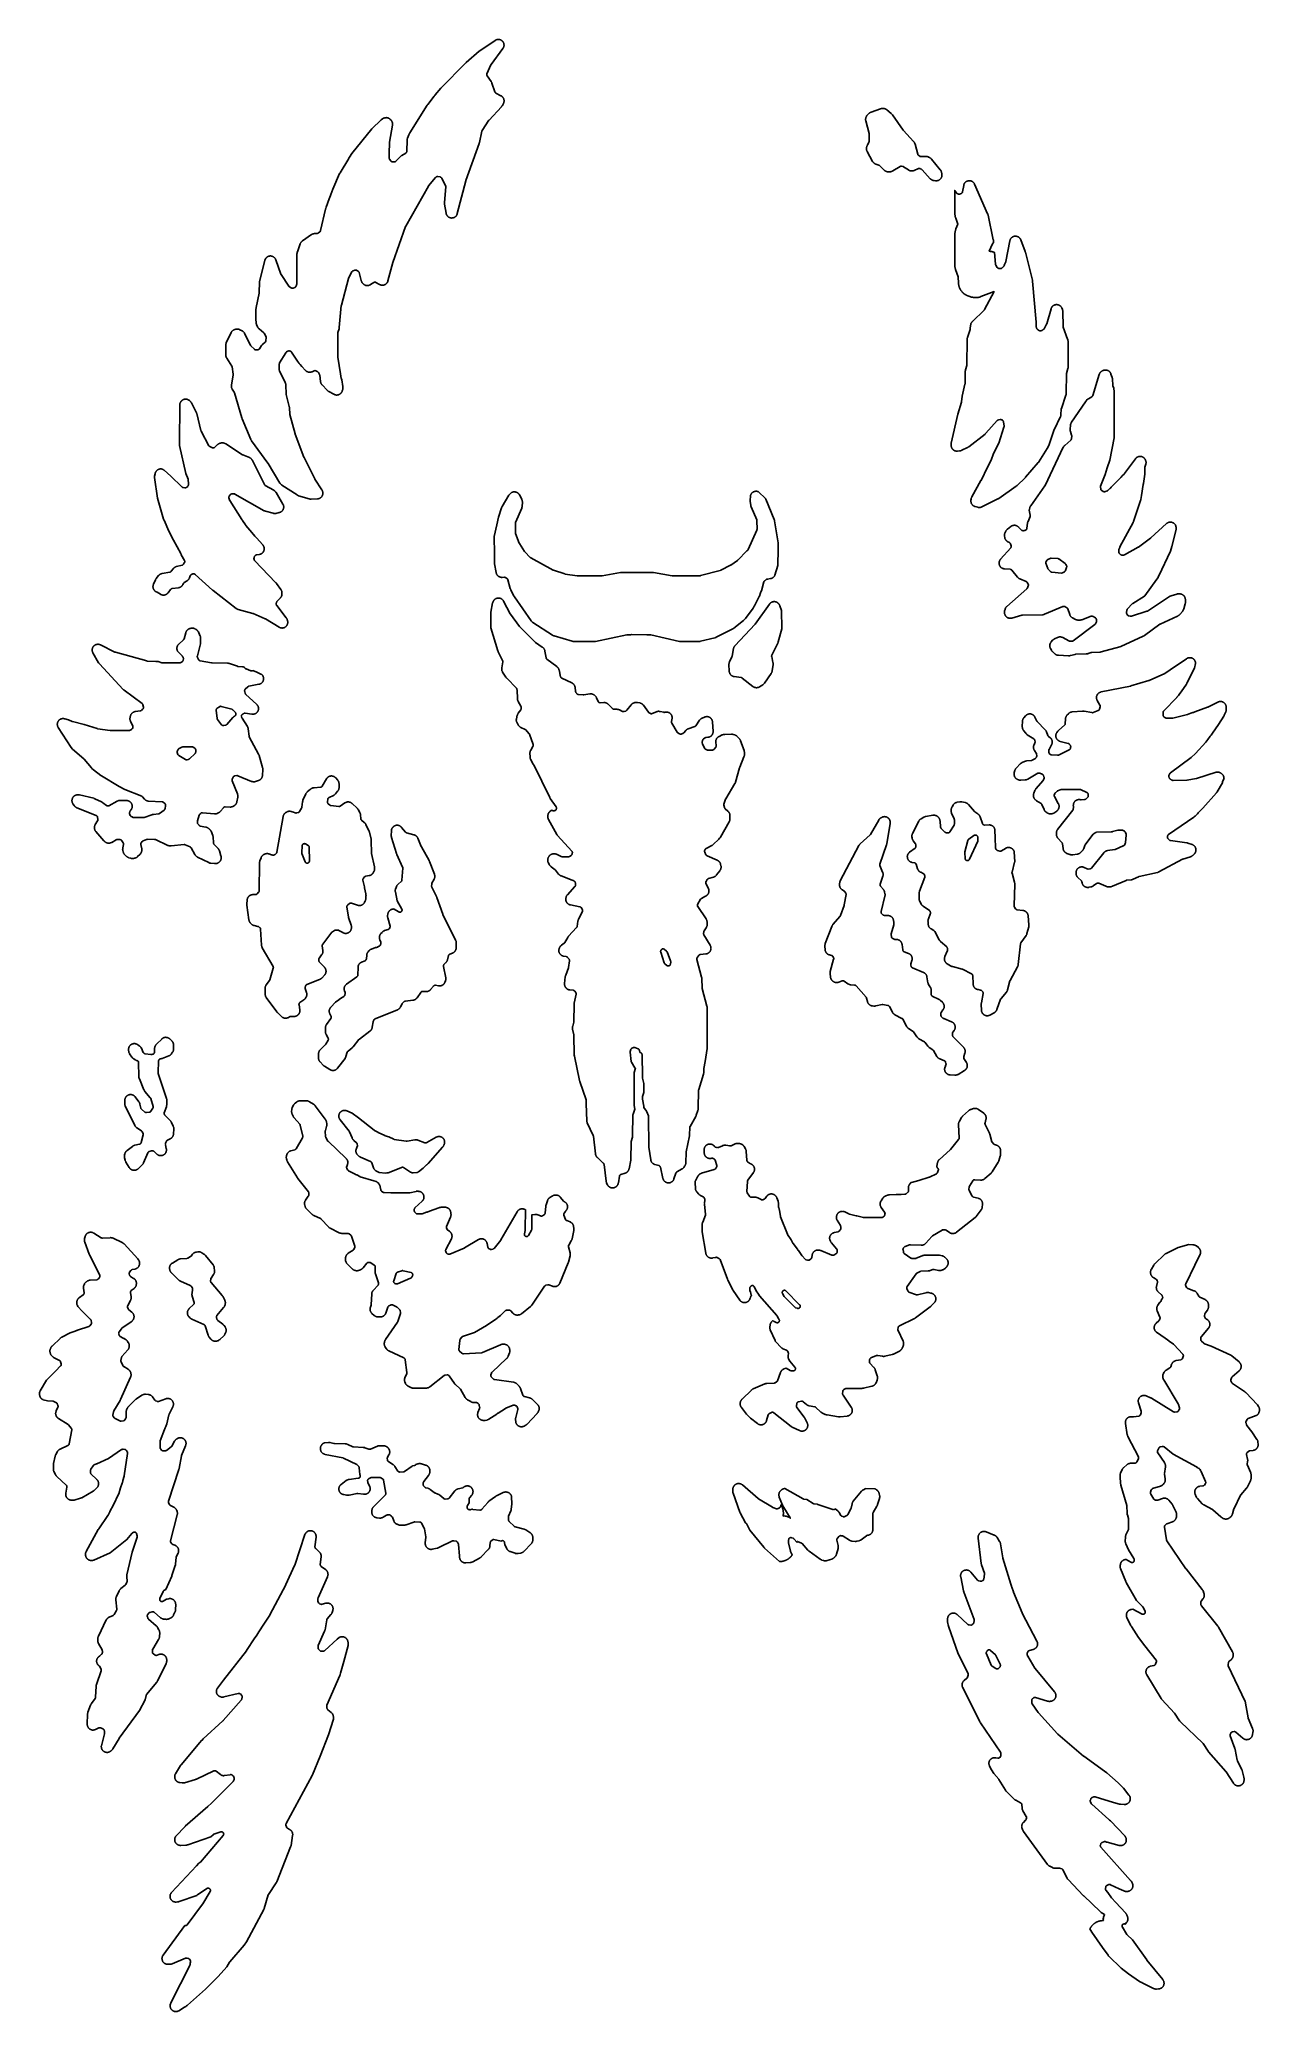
# Model space of a CAD drawing. Header units: millimetres. Extents: x 14 to 182, y 21 to 292.
import ezdxf

# ---------------------------------------------------------------- set-up
doc = ezdxf.new("R2010")
doc.units = ezdxf.units.MM
doc.layers.add('CUT', color=7, linetype='CONTINUOUS')

msp = doc.modelspace()

# ---------------------------------------------------------------- linework, layer by layer
at = {"layer": 'CUT'}
for points in [[(41.0902, 252.4431), (41.1332, 252.4235), (41.1545, 252.4132), (41.4371, 252.266), (41.4574, 252.2548), (41.4974, 252.2313), (41.5362, 252.2057), (41.5642, 252.185), (41.6001, 252.1556), (41.6258, 252.1322), (41.6585, 252.0992), (41.6817, 252.0733), (41.7108, 252.0371), (41.7312, 252.0089), (41.7564, 251.9699), (41.7796, 251.9297), (41.7907, 251.9093), (42.62, 250.2814), (42.6343, 250.2564), (42.651, 250.2328), (42.6698, 250.211), (43.1367, 249.7195), (43.1592, 249.6982), (43.1838, 249.6793), (43.2102, 249.663), (43.2382, 249.6495), (43.2673, 249.639), (43.2975, 249.6316), (43.3282, 249.6273), (43.3592, 249.6262), (43.3901, 249.6283), (43.6477, 249.6594), (43.6771, 249.6645), (43.7058, 249.6724), (43.7337, 249.6832), (43.7603, 249.6966), (43.7854, 249.7127), (43.8089, 249.7311), (43.8304, 249.7518), (43.8497, 249.7746), (43.8666, 249.7991), (44.1304, 250.2243), (44.1445, 250.2457), (44.174, 250.2878), (44.2059, 250.3281), (44.2315, 250.3568), (44.2678, 250.3932), (44.306, 250.4274), (44.3257, 250.444), (44.627, 250.6841), (44.6502, 250.7047), (44.6712, 250.7275), (44.6897, 250.7524), (44.7055, 250.7791), (44.7185, 250.8073), (44.7286, 250.8367), (44.7355, 250.8669), (44.7393, 250.8977), (44.7694, 251.3257), (44.77, 251.3548), (44.7679, 251.3837), (44.7629, 251.4123), (44.7552, 251.4403), (44.7448, 251.4674), (44.7319, 251.4934), (44.5111, 251.8875), (44.497, 251.9102), (44.4809, 251.9316), (44.463, 251.9515), (44.4434, 251.9696), (43.8037, 252.5123), (43.7888, 252.5255), (43.7596, 252.5526), (43.7316, 252.581), (43.7116, 252.6031), (43.6862, 252.6339), (43.6682, 252.6578), (43.6456, 252.6906), (43.6298, 252.716), (43.6103, 252.7507), (43.5923, 252.7863), (43.5837, 252.8043), (43.4451, 253.1111), (43.4372, 253.1299), (43.4221, 253.1677), (43.4088, 253.2062), (43.4001, 253.2355), (43.3903, 253.275), (43.3843, 253.3049), (43.3781, 253.3452), (43.3738, 253.3857), (43.372, 253.406), (43.3453, 253.8392), (43.3448, 254.3467), (43.361, 255.3105), (43.3619, 255.3328), (43.3649, 255.3772), (43.37, 255.4214), (43.3774, 255.4654), (43.3816, 255.4872), (43.8086, 257.443), (43.8133, 257.4708), (43.8154, 257.4989), (43.8566, 259.0297), (43.858, 259.0546), (43.8621, 259.1041), (43.8689, 259.1534), (43.8784, 259.2022), (43.8839, 259.2265), (44.5778, 261.9636), (44.5805, 261.9705), (44.5857, 261.9837), (44.5945, 262.0064), (44.6586, 262.1703), (44.6601, 262.1731), (44.6828, 262.2108), (44.7012, 262.2382), (44.7275, 262.2735), (44.7484, 262.2989), (44.778, 262.3315), (44.8013, 262.3548), (44.8339, 262.3843), (44.8594, 262.4052), (44.8948, 262.4314), (44.9222, 262.4497), (44.96, 262.4723), (44.989, 262.4878), (45.0288, 262.5067), (45.0593, 262.5193), (45.1007, 262.5341), (45.1322, 262.5437), (45.1749, 262.5544), (45.2072, 262.5609), (45.2507, 262.5674), (45.2835, 262.5707), (45.3275, 262.5729), (45.3604, 262.573), (45.4044, 262.5709), (45.4372, 262.5677), (45.4807, 262.5614), (45.5131, 262.555), (45.5558, 262.5444), (45.5874, 262.5349), (45.6288, 262.5202), (45.6593, 262.5077), (45.6992, 262.489), (45.7283, 262.4736), (45.7661, 262.4511), (45.7936, 262.4329), (45.829, 262.4068), (45.8546, 262.386), (45.8873, 262.3566), (45.9107, 262.3334), (45.9404, 262.3009), (45.9615, 262.2755), (45.9878, 262.2403), (46.0063, 262.213), (46.0291, 262.1754), (46.0448, 262.1464), (46.0638, 262.1067), (46.0809, 262.0662), (46.0889, 262.0457), (46.803, 260.0864), (46.8163, 260.0555), (46.8329, 260.0263), (47.8804, 258.4054), (47.8973, 258.3818), (47.9164, 258.36), (47.9375, 258.3401), (47.9605, 258.3223), (47.985, 258.3069), (48.2297, 258.1689), (48.2558, 258.1559), (48.283, 258.1454), (48.3111, 258.1376), (48.3398, 258.1326), (48.3688, 258.1304), (48.398, 258.131), (48.4269, 258.1344), (48.4554, 258.1406), (48.4831, 258.1496), (48.6945, 258.2295), (48.7212, 258.2411), (48.7467, 258.2552), (48.7707, 258.2718), (48.7929, 258.2906), (48.8133, 258.3115), (48.8315, 258.3342), (48.8474, 258.3586), (48.8609, 258.3845), (48.9448, 258.5664), (48.9566, 258.5959), (48.9651, 258.6265), (48.9704, 258.6578), (48.9724, 258.6895), (49.001, 261.9979), (49.0026, 262.1678), (49.003, 262.209), (49.005, 262.4264), (49.0092, 262.8799), (49.0095, 262.8873), (49.0127, 262.9377), (49.0189, 262.988), (49.0255, 263.0253), (49.0373, 263.0745), (49.0517, 263.123), (49.0597, 263.147), (49.4589, 264.2533), (49.4673, 264.2749), (49.4853, 264.3176), (49.5054, 264.3594), (49.5221, 264.3898), (49.5464, 264.4293), (49.5662, 264.4578), (49.5944, 264.4946), (49.617, 264.521), (49.6489, 264.5546), (49.674, 264.5786), (49.7092, 264.6087), (49.7459, 264.6371), (49.7646, 264.6507), (51.0042, 265.5098), (51.0243, 265.5229), (51.065, 265.5481), (51.107, 265.571), (51.1394, 265.5865), (51.1836, 265.6048), (51.2174, 265.6168), (51.2633, 265.6303), (51.2982, 265.6386), (51.3453, 265.6472), (51.3928, 265.6532), (51.4166, 265.6556), (51.8052, 265.6843), (51.8343, 265.6879), (51.8629, 265.6943), (51.8907, 265.7035), (51.9175, 265.7153), (51.9431, 265.7297), (51.9671, 265.7466), (52.1629, 265.8986), (52.1852, 265.9177), (52.2055, 265.939), (52.2236, 265.9621), (52.2394, 265.9869), (52.2527, 266.0131), (52.2634, 266.0404), (52.2714, 266.0687), (52.9476, 269.0282), (52.953, 269.0494), (52.9677, 269.1021), (52.9742, 269.1231), (53.0253, 269.2763), (53.4504, 270.4607), (53.6141, 270.9166), (53.6563, 271.0342), (53.9302, 271.7971), (54.8904, 273.919), (54.8943, 273.9269), (54.8994, 273.9371), (54.9012, 273.9407), (54.9064, 273.9513), (54.933, 274.0019), (54.946, 274.025), (56.1344, 275.9944), (56.1571, 276.0299), (56.2162, 276.1224), (56.264, 276.1972), (56.5809, 276.6931), (59.3165, 280.0845), (59.3376, 280.1095), (60.6093, 281.3221), (60.8018, 281.4717), (60.9331, 281.5396), (60.9528, 281.5492), (60.9925, 281.5674), (61.0331, 281.5836), (61.064, 281.5943), (61.106, 281.6065), (61.1378, 281.6141), (61.1808, 281.6222), (61.2132, 281.6267), (61.2567, 281.6306), (61.2895, 281.6319), (61.3332, 281.6315), (61.3659, 281.6296), (61.4093, 281.625), (61.4417, 281.62), (61.4845, 281.6112), (61.5162, 281.6031), (61.558, 281.5902), (61.5887, 281.579), (61.629, 281.5621), (61.6586, 281.548), (61.6971, 281.5273), (61.7251, 281.5103), (61.7614, 281.486), (61.7876, 281.4664), (61.8214, 281.4387), (61.8537, 281.4093), (61.8696, 281.3942), (61.9362, 281.3275), (61.9511, 281.3119), (61.98, 281.28), (62.0074, 281.2468), (62.0267, 281.2209), (62.0508, 281.1852), (62.0675, 281.1577), (62.0881, 281.1198), (62.1021, 281.0908), (62.119, 281.0512), (62.1302, 281.0209), (62.1432, 280.9799), (62.1528, 280.9435), (62.1603, 280.8905), (62.1606, 280.8888), (62.1623, 280.8765), (62.176, 280.7806), (62.1767, 280.7395), (62.1757, 280.7068), (62.1722, 280.6634), (62.1666, 280.6202), (62.1633, 280.5986), (61.7436, 278.2557), (61.7402, 278.2308), (61.7389, 278.2056), (61.725, 276.6975), (61.7201, 276.3529), (61.7211, 276.3229), (61.7215, 276.3204), (61.7194, 276.0911), (61.7206, 276.0614), (61.7247, 276.032), (61.7317, 276.0031), (61.7416, 275.975), (61.7541, 275.9481), (61.7693, 275.9225), (61.9326, 275.6762), (61.95, 275.6526), (61.9696, 275.6308), (61.9912, 275.611), (62.0146, 275.5935), (62.0397, 275.5783), (62.0661, 275.5656), (62.0936, 275.5555), (62.1219, 275.5482), (62.1509, 275.5437), (62.1801, 275.542), (62.4329, 275.5398), (62.4635, 275.5412), (62.4938, 275.5456), (62.5236, 275.5531), (62.5524, 275.5636), (62.5799, 275.5769), (62.606, 275.593), (62.6303, 275.6117), (62.6526, 275.6328), (63.2717, 276.282), (63.2867, 276.297), (63.3173, 276.3262), (63.3492, 276.3539), (63.3741, 276.3735), (63.4085, 276.3982), (63.444, 276.4211), (63.4621, 276.4322), (63.997, 276.7433), (64.0226, 276.76), (64.0464, 276.7793), (64.0682, 276.8009), (64.0876, 276.8246), (64.1045, 276.8501), (64.1187, 276.8773), (64.13, 276.9057), (64.1384, 276.9352), (64.1438, 276.9654), (64.146, 276.9959), (64.18, 278.5182), (64.181, 278.539), (64.1838, 278.5806), (64.1886, 278.622), (64.1936, 278.6528), (64.2022, 278.6936), (64.2101, 278.7238), (64.2224, 278.7636), (64.2366, 278.8028), (64.2441, 278.8223), (64.4336, 279.2793), (64.5639, 279.5421), (66.9703, 283.3596), (66.9818, 283.377), (67.0117, 283.4199), (67.0241, 283.4368), (67.8984, 284.5742), (67.9398, 284.6252), (68.0011, 284.7007), (68.073, 284.7895), (68.825, 285.7169), (72.2678, 289.1945), (72.281, 289.2073), (72.3148, 289.2387), (72.3285, 289.251), (74.1087, 290.7763), (74.1287, 290.7924), (74.1798, 290.8314), (74.2007, 290.8464), (76.3062, 292.2689), (76.3246, 292.2806), (76.3617, 292.3032), (76.4, 292.3239), (76.4293, 292.3381), (76.4694, 292.3551), (76.5, 292.3663), (76.5415, 292.3793), (76.573, 292.3876), (76.6156, 292.3965), (76.6478, 292.4017), (76.691, 292.4065), (76.7235, 292.4085), (76.767, 292.4091), (76.7996, 292.408), (76.843, 292.4044), (76.8753, 292.4001), (76.9181, 292.3923), (76.9498, 292.3849), (76.9917, 292.3731), (77.0226, 292.3627), (77.0631, 292.3468), (77.0928, 292.3335), (77.1316, 292.3138), (77.1599, 292.2976), (77.1966, 292.2743), (77.2233, 292.2555), (77.2575, 292.2287), (77.2822, 292.2074), (77.3137, 292.1774), (77.3363, 292.1538), (77.3647, 292.121), (77.3849, 292.0953), (77.41, 292.0598), (77.4276, 292.0324), (77.4492, 291.9946), (77.4641, 291.9656), (77.4819, 291.9259), (77.4939, 291.8956), (77.5079, 291.8544), (77.5168, 291.8231), (77.5268, 291.7807), (77.5327, 291.7487), (77.5385, 291.7056), (77.5412, 291.6731), (77.5428, 291.6296), (77.5424, 291.597), (77.5398, 291.5536), (77.5363, 291.5212), (77.5295, 291.4782), (77.5229, 291.4463), (77.512, 291.4042), (77.5023, 291.3731), (77.4874, 291.3322), (77.4747, 291.3022), (77.4559, 291.2629), (77.4404, 291.2343), (77.4179, 291.197), (77.3937, 291.1609), (77.3811, 291.1432), (75.7529, 288.9579), (75.7337, 288.9289), (75.7181, 288.8978), (75.1898, 287.6764), (75.1791, 287.6479), (75.1714, 287.6183), (75.1667, 287.5882), (75.1651, 287.5577), (75.1666, 287.5273), (75.1712, 287.4971), (75.1789, 287.4676), (75.1895, 287.4389), (75.2029, 287.4116), (75.2191, 287.3857), (75.773, 286.5917), (75.7846, 286.5743), (75.8069, 286.5388), (75.8276, 286.5023), (75.8419, 286.4742), (75.8591, 286.4359), (75.8745, 286.3969), (75.8817, 286.3772), (76.2857, 285.1947), (76.2961, 285.1684), (76.3089, 285.1433), (76.3239, 285.1195), (76.3412, 285.0971), (76.3605, 285.0766), (76.3816, 285.0579), (76.4044, 285.0412), (76.4286, 285.0268), (77.1216, 284.6578), (77.1408, 284.647), (77.1785, 284.6245), (77.215, 284.6002), (77.2415, 284.5807), (77.2755, 284.5529), (77.2999, 284.5309), (77.3311, 284.5), (77.3532, 284.4757), (77.3812, 284.4419), (77.4009, 284.4155), (77.4255, 284.3792), (77.4425, 284.351), (77.4634, 284.3124), (77.4776, 284.2828), (77.4946, 284.2423), (77.5059, 284.2114), (77.5189, 284.1695), (77.5271, 284.1376), (77.5359, 284.0946), (77.541, 284.0621), (77.5456, 284.0185), (77.5475, 283.9856), (77.5478, 283.9417), (77.5465, 283.9089), (77.5425, 283.8652), (77.538, 283.8326), (77.5298, 283.7895), (77.5221, 283.7575), (77.5097, 283.7154), (77.499, 283.6843), (77.4826, 283.6436), (77.4642, 283.6037), (77.4546, 283.584), (77.3101, 283.3066), (77.3004, 283.289), (77.2803, 283.2543), (77.2587, 283.2205), (77.2413, 283.1959), (77.2168, 283.1642), (77.1908, 283.1336), (77.1775, 283.1186), (75.4973, 281.3075), (75.4818, 281.2894), (75.4678, 281.2701), (74.5399, 279.8819), (74.5253, 279.8578), (74.5131, 279.8324), (74.5033, 279.806), (74.4961, 279.7788), (74.1575, 278.2182), (74.1504, 278.1897), (74.1302, 278.1191), (74.1212, 278.0912), (72.2848, 272.9683), (72.2805, 272.9552), (72.2749, 272.9372), (72.2712, 272.924), (71.1045, 268.4044), (71.0986, 268.3835), (71.0857, 268.3419), (71.0708, 268.3011), (71.0582, 268.2711), (71.0395, 268.2318), (71.024, 268.2032), (71.0016, 268.1659), (70.9834, 268.1389), (70.9575, 268.104), (70.9368, 268.0788), (70.9076, 268.0466), (70.8846, 268.0236), (70.8524, 267.9943), (70.8273, 267.9736), (70.7925, 267.9476), (70.7655, 267.9293), (70.7283, 267.9068), (70.6997, 267.8913), (70.6605, 267.8725), (70.6305, 267.8598), (70.5897, 267.8448), (70.5586, 267.8351), (70.5165, 267.8241), (70.4846, 267.8175), (70.4417, 267.8106), (70.4093, 267.807), (70.3659, 267.8044), (70.3333, 267.8039), (70.2899, 267.8055), (70.2574, 267.8082), (70.2143, 267.8139), (70.1823, 267.8197), (70.14, 267.8296), (70.1086, 267.8385), (70.0674, 267.8524), (70.0371, 267.8643), (69.9974, 267.8821), (69.9684, 267.8968), (69.9306, 267.9184), (69.9032, 267.9359), (69.8677, 267.961), (69.842, 267.981), (69.8091, 268.0094), (69.7855, 268.0319), (69.7555, 268.0633), (69.7341, 268.0879), (69.7073, 268.1221), (69.6884, 268.1487), (69.665, 268.1853), (69.6488, 268.2136), (69.629, 268.2523), (69.6156, 268.282), (69.5997, 268.3224), (69.5892, 268.3533), (69.5773, 268.3951), (69.5673, 268.4374), (69.5629, 268.4587), (69.3312, 269.7159), (69.3279, 269.7364), (69.3223, 269.7777), (69.3186, 269.8191), (69.3172, 269.8502), (69.3173, 269.8918), (69.3194, 269.9334), (69.3209, 269.9541), (69.5241, 272.0804), (69.5255, 272.1089), (69.5242, 272.1373), (69.5201, 272.1655), (69.5134, 272.1932), (69.5041, 272.2202), (69.4923, 272.2461), (68.9518, 273.2975), (68.9362, 273.3243), (68.918, 273.3493), (68.8973, 273.3723), (68.8743, 273.3931), (68.8493, 273.4114), (68.8225, 273.427), (68.7943, 273.4397), (68.7649, 273.4495), (68.7346, 273.4562), (68.4023, 273.5119), (68.3741, 273.5153), (68.3457, 273.516), (68.3173, 273.514), (68.2893, 273.5093), (68.2619, 273.502), (68.2352, 273.4922), (68.2097, 273.4798), (68.1854, 273.4651), (68.1625, 273.4482), (68.1415, 273.4292), (68.1222, 273.4082), (67.148, 272.24), (67.1317, 272.2186), (67.1173, 272.1958), (63.9948, 266.6862), (63.9827, 266.6624), (63.9727, 266.6376), (62.2382, 261.694), (62.2348, 261.6835), (62.2303, 261.6692), (62.2272, 261.6586), (61.5444, 259.1361), (61.5383, 259.1153), (61.525, 259.0741), (61.5097, 259.0336), (61.4967, 259.0038), (61.4776, 258.9649), (61.4619, 258.9365), (61.4391, 258.8996), (61.4208, 258.8728), (61.3945, 258.8383), (61.3737, 258.8134), (61.3442, 258.7816), (61.3211, 258.7589), (61.2887, 258.73), (61.2635, 258.7096), (61.2285, 258.684), (61.2014, 258.6661), (61.1642, 258.644), (61.1355, 258.6288), (61.0963, 258.6104), (61.0662, 258.598), (61.0254, 258.5834), (60.9944, 258.574), (60.9523, 258.5634), (60.9205, 258.557), (60.8776, 258.5505), (60.8453, 258.5472), (60.8021, 258.5449), (60.7696, 258.5447), (60.7263, 258.5466), (60.694, 258.5495), (60.6511, 258.5555), (60.6192, 258.5616), (60.577, 258.5717), (60.5458, 258.5808), (60.5049, 258.5949), (60.4747, 258.6069), (60.4353, 258.6249), (60.3968, 258.6448), (60.3778, 258.6552), (59.8981, 258.9326), (59.8712, 258.9464), (59.843, 258.9575), (59.8138, 258.9656), (59.784, 258.9708), (59.7538, 258.9729), (59.7235, 258.9719), (59.6935, 258.968), (59.664, 258.961), (59.6354, 258.9511), (59.608, 258.9383), (59.5819, 258.9229), (59.1401, 258.6295), (59.122, 258.618), (59.0852, 258.5961), (59.0474, 258.5759), (59.0184, 258.5621), (58.9789, 258.5456), (58.9487, 258.5346), (58.9078, 258.522), (58.8767, 258.5139), (58.8347, 258.5052), (58.803, 258.5002), (58.7604, 258.4955), (58.7284, 258.4935), (58.6855, 258.4929), (58.6534, 258.4939), (58.6107, 258.4974), (58.5789, 258.5015), (58.5367, 258.509), (58.5054, 258.5161), (58.4641, 258.5276), (58.4336, 258.5377), (58.3936, 258.5531), (58.3642, 258.566), (58.3259, 258.5851), (58.2979, 258.6007), (58.2615, 258.6234), (58.2351, 258.6416), (58.201, 258.6677), (58.1765, 258.6884), (58.1451, 258.7175), (58.1151, 258.7481), (58.1004, 258.7637), (58.0473, 258.8234), (58.0332, 258.84), (58.006, 258.8737), (57.9803, 258.9088), (57.9624, 258.9359), (57.9403, 258.9733), (57.9251, 259.002), (57.9067, 259.0413), (57.8943, 259.0714), (57.8798, 259.1123), (57.8672, 259.1538), (57.8615, 259.1748), (57.5844, 260.2821), (57.5752, 260.3122), (57.5629, 260.3412), (57.5476, 260.3687), (57.5295, 260.3945), (57.5088, 260.4182), (57.4857, 260.4396), (57.4605, 260.4585), (57.2687, 260.5871), (57.2445, 260.6018), (57.2189, 260.6141), (57.1924, 260.6239), (57.165, 260.6312), (57.1371, 260.6359), (57.1088, 260.6379), (57.0805, 260.6372), (57.0524, 260.6339), (57.0247, 260.6279), (56.9977, 260.6194), (56.7308, 260.5208), (56.7052, 260.51), (56.6808, 260.4969), (56.6577, 260.4815), (56.6361, 260.4642), (56.6161, 260.4448), (56.5981, 260.4238), (56.5821, 260.4011), (56.5682, 260.3771), (56.1309, 259.5309), (56.1176, 259.5013), (56.1076, 259.4704), (55.124, 255.7769), (55.1185, 255.7522), (55.1151, 255.7271), (54.8401, 252.7298), (54.8372, 252.7054), (54.8301, 252.6569), (54.8203, 252.6087), (54.8079, 252.5612), (54.801, 252.5376), (54.6413, 252.0389), (54.6334, 252.0089), (54.6286, 251.9783), (54.627, 251.9473), (54.6276, 248.6978), (54.6287, 248.6725), (54.6319, 248.6475), (55.027, 246.3257), (55.1153, 245.6931), (55.119, 245.672), (55.1251, 245.6433), (55.1303, 245.6225), (55.1702, 245.4847), (55.3222, 244.5914), (55.3254, 244.5696), (55.3306, 244.5259), (55.3337, 244.4819), (55.3345, 244.4489), (55.3333, 244.4049), (55.3307, 244.372), (55.3252, 244.3283), (55.3176, 244.2849), (55.3133, 244.2633), (55.2618, 244.0366), (55.2564, 244.0154), (55.2447, 243.9733), (55.2309, 243.9318), (55.2191, 243.9012), (55.2014, 243.8613), (55.1866, 243.832), (55.1651, 243.7939), (55.1476, 243.7663), (55.1225, 243.7305), (55.1023, 243.7046), (55.0739, 243.6714), (55.0513, 243.6476), (55.0198, 243.6174), (54.995, 243.5959), (54.9607, 243.5688), (54.934, 243.5498), (54.8972, 243.5263), (54.8687, 243.5099), (54.8298, 243.49), (54.7999, 243.4766), (54.7592, 243.4606), (54.7282, 243.45), (54.6862, 243.438), (54.6543, 243.4306), (54.6112, 243.4227), (54.5788, 243.4184), (54.5352, 243.4148), (54.5025, 243.4136), (54.4587, 243.4142), (54.426, 243.4163), (54.3826, 243.4211), (54.3502, 243.4263), (54.3074, 243.4354), (54.2757, 243.4437), (54.234, 243.4568), (54.2033, 243.4682), (54.1631, 243.4853), (54.1237, 243.5044), (54.1043, 243.5144), (53.3805, 243.9098), (53.3601, 243.9216), (53.32, 243.9463), (53.2813, 243.9731), (53.2534, 243.9946), (53.2176, 244.0253), (53.1836, 244.0578), (53.1669, 244.0745), (52.4586, 244.8247), (52.4448, 244.8401), (52.4177, 244.8715), (52.3922, 244.9042), (52.3742, 244.9295), (52.3517, 244.9643), (52.3361, 244.9912), (52.317, 245.0279), (52.3039, 245.0561), (52.2883, 245.0944), (52.2778, 245.1237), (52.2658, 245.1633), (52.2581, 245.1934), (52.2497, 245.234), (52.2432, 245.2749), (52.2404, 245.2955), (52.1463, 246.1344), (52.1416, 246.1634), (52.1341, 246.1919), (52.1238, 246.2195), (52.1109, 246.2459), (51.9538, 246.5306), (51.9393, 246.5541), (51.9228, 246.5762), (51.9043, 246.5967), (51.884, 246.6154), (51.8621, 246.6322), (51.8387, 246.6469), (51.814, 246.6593), (51.6208, 246.7461), (51.5918, 246.7574), (51.5619, 246.7656), (51.5313, 246.7706), (51.5003, 246.7725), (51.4693, 246.7711), (51.4385, 246.7665), (51.4085, 246.7588), (51.3794, 246.7481), (51.0853, 246.6216), (51.0643, 246.6132), (51.0221, 246.5975), (50.9791, 246.584), (50.9465, 246.5754), (50.9023, 246.5662), (50.869, 246.561), (50.8242, 246.5562), (50.7905, 246.5544), (50.7454, 246.5541), (50.7117, 246.5557), (50.6668, 246.5599), (50.6334, 246.5648), (50.5892, 246.5736), (50.5564, 246.5818), (50.5133, 246.5949), (50.4815, 246.6063), (50.4399, 246.6237), (50.4095, 246.6383), (50.3698, 246.6597), (50.341, 246.6773), (50.3037, 246.7026), (50.2767, 246.7229), (50.2421, 246.7518), (50.2091, 246.7824), (50.1929, 246.7981), (49.6663, 247.3367), (49.4442, 247.6126), (49.3134, 247.7751), (49.2451, 247.8601), (49.1864, 247.933), (48.2547, 249.3417), (48.2382, 249.3642), (48.2198, 249.3851), (48.1995, 249.4042), (48.1775, 249.4213), (48.154, 249.4363), (48.1293, 249.449), (48.1034, 249.4594), (48.0767, 249.4674), (48.0494, 249.4728), (47.9509, 249.4878), (47.9233, 249.4907), (47.8956, 249.491), (47.8679, 249.4888), (47.8406, 249.484), (47.8139, 249.4767), (47.7879, 249.467), (47.7629, 249.4549), (47.5736, 249.3522), (47.5463, 249.3355), (47.5209, 249.3159), (47.4978, 249.2938), (47.4771, 249.2693), (47.4592, 249.2427), (46.6181, 247.8388), (46.6035, 247.8113), (46.5918, 247.7824), (46.5832, 247.7524), (46.5778, 247.7217), (46.5755, 247.6906), (46.5601, 246.9067), (46.5609, 246.8782), (46.5644, 246.8499), (46.5705, 246.8221), (46.5793, 246.7949), (46.5906, 246.7687), (47.3792, 245.1608), (47.3889, 245.1396), (47.4073, 245.0966), (47.4234, 245.0527), (47.4338, 245.0192), (47.4453, 244.9739), (47.4521, 244.9395), (47.4588, 244.8932), (47.4631, 244.8467), (47.4646, 244.8233), (47.5162, 243.534), (47.5191, 243.5028), (47.5252, 243.472), (47.94, 241.8437), (47.9449, 241.822), (47.9537, 241.7786), (47.9604, 241.7348), (47.9649, 241.6907), (47.9666, 241.6686), (48.0126, 240.7902), (48.0159, 240.7584), (48.0226, 240.7272), (48.7502, 238.0494), (48.7544, 238.0355), (48.7605, 238.0165), (48.7654, 238.0028), (49.961, 234.8488), (49.9669, 234.8343), (49.9756, 234.8146), (49.9822, 234.8005), (51.4494, 231.8884), (51.4568, 231.8745), (51.4676, 231.8556), (51.4758, 231.8421), (52.4504, 230.3286), (52.462, 230.3094), (52.4844, 230.2705), (52.5048, 230.2306), (52.5186, 230.1999), (52.5349, 230.1581), (52.5456, 230.1262), (52.5577, 230.083), (52.5651, 230.0502), (52.5728, 230.006), (52.577, 229.9726), (52.5802, 229.9279), (52.581, 229.8943), (52.5798, 229.8494), (52.5773, 229.8159), (52.5716, 229.7714), (52.5657, 229.7383), (52.5556, 229.6945), (52.5465, 229.6622), (52.5321, 229.6197), (52.5198, 229.5884), (52.5012, 229.5475), (52.4858, 229.5177), (52.4633, 229.4788), (52.445, 229.4506), (52.4187, 229.4143), (52.3977, 229.388), (52.3679, 229.3544), (52.3444, 229.3304), (52.3115, 229.3), (52.2857, 229.2784), (52.2498, 229.2514), (52.222, 229.2325), (52.1837, 229.2092), (52.1541, 229.1932), (52.1136, 229.1738), (52.0826, 229.1608), (52.0404, 229.1456), (52.0083, 229.1358), (51.9647, 229.1248), (51.9318, 229.1182), (51.8874, 229.1116), (51.8427, 229.1073), (51.8203, 229.1057), (50.9824, 229.066), (50.9569, 229.0655), (50.906, 229.066), (50.8553, 229.0693), (50.8175, 229.074), (50.7674, 229.0831), (50.7179, 229.0949), (50.6934, 229.1016), (49.2413, 229.5384), (49.2208, 229.5451), (49.1803, 229.5595), (49.1405, 229.5757), (49.1112, 229.5893), (49.0731, 229.6093), (49.0361, 229.6311), (49.0178, 229.6425), (46.9207, 231.014), (46.904, 231.0255), (46.871, 231.0492), (46.8392, 231.0744), (46.8162, 231.0944), (46.7868, 231.1224), (46.7657, 231.1443), (46.7389, 231.1748), (46.7198, 231.1985), (46.6959, 231.2313), (46.6735, 231.2652), (46.6626, 231.2824), (45.0333, 233.9996), (45.0257, 234.0115), (45.0151, 234.0276), (45.007, 234.0391), (42.7634, 237.091), (42.7482, 237.113), (42.7191, 237.158), (42.6927, 237.2046), (42.6692, 237.2527), (42.6581, 237.2771), (41.4571, 240.1528), (41.4486, 240.1749), (41.4287, 240.2307), (41.4213, 240.2532), (40.3868, 243.7166), (40.3782, 243.7413), (40.3676, 243.7651), (40.3549, 243.7879), (40.0884, 244.2212), (40.0767, 244.2412), (40.0545, 244.2819), (40.0344, 244.3238), (40.0209, 244.3558), (40.0052, 244.3995), (39.9952, 244.4327), (39.9841, 244.4778), (39.9775, 244.5119), (39.9711, 244.5579), (39.9681, 244.5925), (39.9664, 244.6389), (39.967, 244.6736), (39.9701, 244.7199), (39.9756, 244.7659), (39.979, 244.7889), (40.2224, 246.2007), (40.2261, 246.2313), (40.2266, 246.2621), (40.2239, 246.2928), (40.0869, 247.2839), (40.082, 247.3103), (40.0748, 247.336), (40.0654, 247.3611), (40.0538, 247.3852), (40.04, 247.4082), (39.3368, 248.4729), (39.3253, 248.4912), (39.3032, 248.5284), (39.283, 248.5665), (39.2692, 248.5958), (39.2527, 248.6358), (39.2418, 248.6662), (39.2293, 248.7076), (39.2213, 248.7389), (39.2128, 248.7813), (39.2079, 248.8133), (39.2034, 248.8562), (39.201, 248.8994), (39.2004, 248.921), (39.1906, 250.2468), (39.1909, 250.267), (39.1924, 250.3073), (39.1957, 250.3476), (39.1996, 250.3776), (39.2065, 250.4174), (39.213, 250.4469), (39.2235, 250.486), (39.2326, 250.5148), (39.2466, 250.5527), (39.2622, 250.59), (39.2704, 250.6084), (39.9346, 252.0131), (39.9444, 252.0327), (39.965, 252.0711), (39.9873, 252.1086), (40.0055, 252.1358), (40.0314, 252.1709), (40.052, 252.1963), (40.0812, 252.2287), (40.1043, 252.2519), (40.1365, 252.2814), (40.1616, 252.3022), (40.1965, 252.3284), (40.2236, 252.3468), (40.2609, 252.3695), (40.2896, 252.3851), (40.3289, 252.4041), (40.359, 252.4168), (40.3999, 252.4319), (40.4416, 252.445), (40.4625, 252.451), (40.5697, 252.479), (40.5927, 252.4844), (40.639, 252.494), (40.6857, 252.501), (40.7209, 252.5045), (40.7681, 252.5067), (40.8036, 252.5064), (40.8507, 252.5036), (40.8859, 252.4996), (40.9325, 252.4919), (40.9671, 252.4843), (41.0127, 252.4717), (41.0463, 252.4604)], [(127.3984, 281.5832), (127.4077, 281.625), (127.4189, 281.6664), (127.4288, 281.6969), (127.4439, 281.737), (127.4566, 281.7664), (127.4755, 281.8049), (127.4909, 281.833), (127.5134, 281.8695), (127.5314, 281.896), (127.5572, 281.9301), (127.5777, 281.9548), (127.6067, 281.9864), (127.637, 282.0166), (127.6526, 282.0313), (127.8805, 282.237), (127.8971, 282.2512), (127.9309, 282.2789), (127.966, 282.3048), (127.9932, 282.323), (128.0306, 282.3454), (128.0594, 282.3609), (128.0989, 282.3796), (128.1392, 282.3964), (128.1595, 282.4043), (129.4288, 282.8618), (129.4523, 282.8695), (129.4995, 282.8837), (129.5474, 282.8952), (129.5838, 282.9019), (129.6327, 282.9081), (129.6696, 282.9107), (129.7189, 282.9116), (129.7682, 282.9097), (129.7928, 282.9081), (129.8429, 282.9034), (129.8654, 282.9007), (129.9103, 282.8943), (129.9548, 282.8855), (129.9878, 282.8773), (130.0312, 282.8641), (130.0632, 282.8526), (130.105, 282.8352), (130.1357, 282.8205), (130.1756, 282.7989), (130.2046, 282.7812), (130.2421, 282.7557), (130.2783, 282.7283), (130.296, 282.7142), (130.9186, 282.1917), (130.9332, 282.1789), (130.9618, 282.1527), (130.9851, 282.1295), (131.0709, 282.0255), (132.5592, 279.9132), (132.5707, 279.8979), (132.5872, 279.8774), (132.5997, 279.8629), (133.9921, 278.3424), (134.0063, 278.3262), (134.0338, 278.2932), (134.0596, 278.2588), (134.0778, 278.2322), (134.1003, 278.1955), (134.1158, 278.1673), (134.1347, 278.1287), (134.1474, 278.0991), (134.1625, 278.0588), (134.1757, 278.0179), (134.1818, 277.9973), (134.5635, 276.5819), (134.5732, 276.552), (134.586, 276.5234), (134.6018, 276.4962), (134.6202, 276.4708), (134.6413, 276.4475), (134.6646, 276.4266), (134.6901, 276.4081), (134.8321, 276.3162), (134.8587, 276.3008), (134.8867, 276.2883), (134.9159, 276.2787), (134.9459, 276.2721), (134.9764, 276.2686), (135.0071, 276.2683), (135.6355, 276.2934), (135.6584, 276.2938), (135.7041, 276.2933), (135.7498, 276.2904), (135.7838, 276.2866), (135.8289, 276.2791), (135.8624, 276.2719), (135.9066, 276.2599), (135.9392, 276.2492), (135.9819, 276.2328), (136.0237, 276.2142), (136.0443, 276.2044), (136.2007, 276.1253), (136.2211, 276.1143), (136.2613, 276.0912), (136.3003, 276.0661), (136.3285, 276.0458), (136.3648, 276.0169), (136.3907, 275.9938), (136.4238, 275.9612), (136.4551, 275.927), (136.4703, 275.9095), (137.6633, 274.4625), (137.6762, 274.4461), (137.7011, 274.4129), (137.7245, 274.3785), (137.7408, 274.352), (137.7609, 274.3156), (137.7747, 274.2877), (137.7913, 274.2496), (137.8025, 274.2205), (137.8155, 274.181), (137.8268, 274.141), (137.8319, 274.1209), (137.8803, 273.912), (137.8848, 273.89), (137.8927, 273.8458), (137.8984, 273.8013), (137.901, 273.7678), (137.9023, 273.7229), (137.9015, 273.6893), (137.8983, 273.6445), (137.8942, 273.6111), (137.8865, 273.5669), (137.8791, 273.534), (137.8671, 273.4908), (137.8564, 273.4589), (137.8401, 273.4171), (137.8264, 273.3864), (137.806, 273.3464), (137.7892, 273.3172), (137.765, 273.2794), (137.7454, 273.2521), (137.7175, 273.2169), (137.6953, 273.1917), (137.664, 273.1595), (137.6394, 273.1365), (137.605, 273.1076), (137.5783, 273.0873), (137.5412, 273.0619), (137.5125, 273.0443), (137.4731, 273.0228), (137.4429, 273.0081), (137.4015, 272.9906), (137.3699, 272.9791), (137.3271, 272.9658), (137.2945, 272.9574), (137.2505, 272.9485), (137.2172, 272.9434), (137.1726, 272.9389), (137.139, 272.9372), (137.0941, 272.9371), (137.0493, 272.9393), (137.0269, 272.9409), (136.8103, 272.9624), (136.787, 272.9653), (136.7406, 272.9723), (136.6946, 272.9818), (136.6606, 272.9907), (136.6158, 273.0049), (136.5829, 273.0173), (136.5399, 273.0361), (136.5084, 273.0518), (136.4676, 273.075), (136.438, 273.0939), (136.3998, 273.1212), (136.3723, 273.1432), (136.3371, 273.1743), (136.3037, 273.2072), (136.2874, 273.2241), (135.1632, 274.4521), (135.1426, 274.4726), (135.1201, 274.491), (135.0959, 274.5071), (135.0702, 274.5208), (134.8961, 274.6031), (134.87, 274.614), (134.843, 274.6224), (134.8153, 274.6282), (134.7872, 274.6313), (134.759, 274.6318), (134.7308, 274.6296), (134.7029, 274.6248), (134.6756, 274.6174), (134.6491, 274.6074), (134.0541, 274.351), (134.0333, 274.3427), (133.9915, 274.3271), (133.9489, 274.3135), (133.9165, 274.305), (133.8728, 274.2958), (133.8397, 274.2905), (133.7953, 274.2856), (133.7618, 274.2837), (133.7171, 274.2832), (133.6837, 274.2846), (133.6392, 274.2886), (133.606, 274.2933), (133.5621, 274.3017), (133.5296, 274.3096), (133.4867, 274.3224), (133.4552, 274.3335), (133.4138, 274.3504), (133.3835, 274.3646), (133.344, 274.3855), (133.3056, 274.4084), (133.2867, 274.4203), (132.6129, 274.8686), (132.5846, 274.8852), (132.5547, 274.8987), (132.5234, 274.9088), (132.4913, 274.9155), (132.3232, 274.9407), (132.2937, 274.9436), (132.264, 274.9437), (132.2344, 274.9407), (132.2053, 274.9349), (132.1769, 274.9262), (132.1495, 274.9148), (132.1234, 274.9007), (131.122, 274.2949), (131.1045, 274.2848), (131.0689, 274.2654), (131.0325, 274.2477), (131.0047, 274.2356), (130.9669, 274.2212), (130.9381, 274.2117), (130.8991, 274.2007), (130.8695, 274.1938), (130.8297, 274.1864), (130.7997, 274.1822), (130.7594, 274.1784), (130.719, 274.1764), (130.6987, 274.1759), (130.497, 274.1751), (130.4749, 274.1755), (130.4307, 274.1775), (130.3867, 274.1817), (130.3539, 274.1865), (130.3104, 274.1949), (130.2782, 274.2029), (130.2359, 274.2156), (130.2046, 274.2266), (130.1637, 274.2434), (130.1337, 274.2575), (130.0946, 274.2783), (130.0661, 274.2952), (130.0293, 274.3197), (130.0026, 274.3394), (129.9683, 274.3674), (129.9355, 274.397), (129.9194, 274.4122), (129.3191, 275.0097), (129.2947, 275.0315), (129.268, 275.0505), (129.2393, 275.0665), (129.2091, 275.0793), (128.7735, 275.2361), (128.7518, 275.2446), (128.709, 275.2625), (128.6672, 275.2827), (128.6367, 275.2994), (128.5971, 275.3237), (128.5685, 275.3435), (128.5316, 275.3718), (128.5052, 275.3944), (128.4715, 275.4263), (128.4475, 275.4515), (128.4173, 275.4868), (128.396, 275.5143), (128.3696, 275.5525), (128.3451, 275.592), (128.3334, 275.6121), (127.5861, 276.9728), (127.5687, 277.0046), (127.5507, 277.0416), (127.5379, 277.0714), (127.5228, 277.1115), (127.5129, 277.142), (127.5017, 277.1834), (127.4948, 277.2147), (127.4876, 277.2569), (127.4837, 277.2888), (127.4806, 277.3315), (127.4797, 277.3636), (127.4806, 277.4064), (127.4829, 277.4385), (127.4878, 277.481), (127.4931, 277.5127), (127.5021, 277.5546), (127.5103, 277.5856), (127.5233, 277.6264), (127.5344, 277.6565), (127.5512, 277.6959), (127.5652, 277.7249), (127.5856, 277.7625), (127.6023, 277.7899), (127.6302, 277.8314), (127.6426, 277.85), (127.6567, 277.8763), (127.8183, 278.2182), (127.8306, 278.2483), (127.8395, 278.2797), (127.845, 278.3118), (127.847, 278.3443), (127.854, 279.3728), (127.853, 279.3986), (127.8499, 279.4242), (127.8445, 279.4494), (127.4022, 281.1726), (127.3969, 281.1957), (127.3876, 281.2421), (127.3807, 281.289), (127.3774, 281.3243), (127.3755, 281.3716), (127.3759, 281.4071), (127.379, 281.4544), (127.3845, 281.5014), (127.3879, 281.5248), (127.3943, 281.5622)], [(142.0923, 253.5516), (143.7184, 255.1268), (143.74, 255.1501), (143.7591, 255.1756), (143.7753, 255.203), (145.0686, 257.6689), (143.2711, 256.974), (143.2449, 256.9643), (143.2252, 256.9572), (143.1989, 256.948), (143.1592, 256.9348), (143.1059, 256.9184), (143.0657, 256.907), (143.0117, 256.893), (142.9812, 256.8859), (142.9266, 256.8745), (142.8855, 256.8669), (142.8304, 256.858), (142.7994, 256.8537), (142.7439, 256.8474), (142.7023, 256.8437), (142.6466, 256.84), (142.6153, 256.8386), (142.5596, 256.8375), (142.5177, 256.8376), (142.462, 256.8391), (142.4307, 256.8406), (142.3751, 256.8447), (142.3334, 256.8487), (142.2781, 256.8553), (142.247, 256.8598), (142.192, 256.869), (142.151, 256.8768), (142.0964, 256.8886), (142.0558, 256.8983), (142.0287, 256.9051), (142.0085, 256.9105), (141.9816, 256.9179), (141.6211, 257.0224), (141.5939, 257.0306), (141.5736, 257.037), (141.5467, 257.0459), (141.5064, 257.0596), (141.4532, 257.0792), (141.4136, 257.0949), (141.3614, 257.117), (141.3323, 257.1301), (141.2812, 257.1546), (141.2433, 257.1739), (141.1933, 257.2009), (141.1657, 257.2167), (141.1171, 257.2459), (141.0811, 257.2687), (141.034, 257.3003), (141.0079, 257.3186), (140.9623, 257.3523), (140.9287, 257.3784), (140.8847, 257.4143), (140.8605, 257.435), (140.8182, 257.4729), (140.7873, 257.502), (140.7469, 257.5419), (140.7247, 257.5648), (140.6862, 257.6065), (140.6582, 257.6384), (140.6217, 257.6819), (140.6018, 257.7068), (140.5674, 257.7519), (140.5425, 257.7864), (140.5103, 257.8331), (140.4929, 257.8598), (140.4629, 257.908), (140.4413, 257.9446), (140.4137, 257.9942), (140.3988, 258.0224), (140.3736, 258.0732), (140.3556, 258.1117), (140.3327, 258.1637), (140.3206, 258.1931), (140.3003, 258.2461), (140.286, 258.2862), (140.2681, 258.34), (140.2589, 258.3705), (140.2436, 258.4252), (140.2331, 258.4664), (140.2205, 258.5217), (140.2141, 258.5529), (140.2041, 258.6088), (140.1976, 258.6508), (140.1902, 258.7071), (140.1857, 258.7494), (140.183, 258.7776), (140.1812, 258.7988), (140.1792, 258.8271), (140.1281, 259.6865), (139.7733, 260.7214), (139.7629, 260.7532), (139.7554, 260.7771), (139.7459, 260.8092), (139.7323, 260.8574), (139.716, 260.9223), (139.7051, 260.9712), (139.6924, 261.0369), (139.6863, 261.074), (139.6773, 261.1403), (139.6719, 261.1901), (139.6666, 261.2568), (139.6641, 261.3069), (139.6628, 261.3403), (139.6622, 261.3654), (139.6619, 261.3988), (139.6794, 265.5538), (139.6799, 265.5821), (139.6805, 265.6032), (139.6816, 265.6314), (139.6838, 265.6737), (139.688, 265.7299), (139.6921, 265.7721), (139.699, 265.8281), (139.7036, 265.8594), (139.7131, 265.9151), (139.7212, 265.9566), (139.7333, 266.0118), (139.7408, 266.0425), (139.7554, 266.0971), (139.7674, 266.1376), (139.7846, 266.1914), (139.7985, 266.2314), (139.808, 266.2579), (139.8154, 266.2777), (139.8256, 266.3041), (140.0827, 266.9467), (139.792, 267.7811), (139.7817, 267.812), (139.7742, 267.8353), (139.7648, 267.8665), (139.7512, 267.9134), (139.7349, 267.9765), (139.7239, 268.0241), (139.711, 268.088), (139.7047, 268.124), (139.6953, 268.1885), (139.6895, 268.237), (139.6836, 268.3019), (139.6805, 268.3506), (139.6789, 268.3831), (139.678, 268.4076), (139.6772, 268.4401), (139.6494, 271.4064), (139.6496, 271.4449), (139.6503, 271.4738), (139.6518, 271.5123), (139.6557, 271.5843), (139.6567, 271.5974), (139.8358, 271.3025), (139.8527, 271.2776), (139.8721, 271.2545), (139.8936, 271.2334), (139.9172, 271.2146), (139.9426, 271.1983), (139.9694, 271.1846), (139.9975, 271.1736), (140.1966, 271.1074), (140.2252, 271.0994), (140.2544, 271.0943), (140.2839, 271.0921), (140.3136, 271.0929), (140.343, 271.0965), (140.3719, 271.1031), (140.4, 271.1124), (140.427, 271.1245), (140.5749, 271.1995), (140.6016, 271.2148), (140.6266, 271.2328), (140.6496, 271.2532), (140.6704, 271.2759), (140.6888, 271.3006), (140.7045, 271.327), (140.7175, 271.355), (140.7275, 271.3841), (140.7345, 271.414), (140.8918, 272.29), (140.8962, 272.3116), (140.9061, 272.3545), (140.9181, 272.397), (140.9287, 272.4283), (140.9448, 272.4693), (140.9583, 272.4995), (140.9784, 272.5388), (140.9948, 272.5674), (141.0186, 272.6045), (141.0378, 272.6315), (141.0651, 272.6661), (141.0868, 272.691), (141.1174, 272.7228), (141.1414, 272.7454), (141.175, 272.7741), (141.2011, 272.7943), (141.2373, 272.8195), (141.2653, 272.837), (141.3038, 272.8586), (141.3334, 272.8733), (141.3738, 272.8909), (141.4047, 272.9027), (141.4466, 272.9163), (141.4785, 272.925), (141.5216, 272.9345), (141.5542, 272.94), (141.598, 272.9452), (141.6309, 272.9474), (141.675, 272.9483), (141.7081, 272.9474), (141.752, 272.9439), (141.7848, 272.9398), (141.8282, 272.932), (141.8604, 272.9247), (141.9029, 272.9127), (141.9342, 272.9022), (141.9753, 272.8862), (142.0055, 272.8727), (142.0448, 272.8527), (142.0735, 272.8363), (142.1107, 272.8126), (142.1376, 272.7934), (142.1723, 272.7662), (142.1972, 272.7445), (142.229, 272.714), (142.2517, 272.69), (142.2804, 272.6565), (142.3007, 272.6303), (142.3259, 272.5942), (142.3435, 272.5662), (142.3651, 272.5278), (142.3848, 272.4883), (142.3942, 272.4684), (144.1913, 268.379), (144.2, 268.3578), (144.2162, 268.3151), (144.2303, 268.2716), (144.2421, 268.2274), (144.2474, 268.2052), (144.9723, 264.8156), (144.9773, 264.7877), (144.9877, 264.7179), (144.991, 264.6898), (145.0122, 264.4413), (144.8703, 264.256), (144.4039, 263.2192), (144.4325, 263.2184), (144.4933, 263.2152), (144.5387, 263.2116), (144.5992, 263.2053), (144.6331, 263.201), (144.6932, 263.1916), (144.7381, 263.1835), (144.7976, 263.1711), (144.8309, 263.1633), (144.8897, 263.1479), (144.9335, 263.1352), (144.9915, 263.1169), (145.0238, 263.1057), (145.0808, 263.0845), (145.1231, 263.0675), (145.1295, 263.0647), (145.2666, 261.4561), (145.2702, 261.4285), (145.2764, 261.4014), (145.2851, 261.375), (145.2961, 261.3495), (145.3095, 261.3251), (145.5042, 261.0065), (145.5201, 260.983), (145.5382, 260.9612), (145.5582, 260.9411), (145.5801, 260.923), (145.6035, 260.9071), (145.6284, 260.8935), (145.6544, 260.8822), (145.6814, 260.8735), (145.7091, 260.8673), (145.9069, 260.8331), (145.9374, 260.8294), (145.9682, 260.8289), (145.9988, 260.8315), (146.029, 260.8372), (146.0584, 260.846), (146.0868, 260.8577), (146.1138, 260.8723), (146.1392, 260.8896), (146.1627, 260.9094), (146.3817, 261.1137), (146.4032, 261.1359), (146.4223, 261.1602), (146.4387, 261.1864), (146.4524, 261.2141), (146.4632, 261.2431), (146.4709, 261.273), (146.4959, 261.3954), (146.5036, 261.3815), (146.6822, 261.7544), (146.6923, 261.7781), (146.7003, 261.8025), (146.7062, 261.8276), (147.2471, 264.6533), (147.2519, 264.6752), (147.2625, 264.7188), (147.2753, 264.7618), (147.2865, 264.7936), (147.3035, 264.8351), (147.3178, 264.8655), (147.3389, 264.9052), (147.3561, 264.9341), (147.381, 264.9714), (147.4011, 264.9984), (147.4296, 265.0331), (147.4522, 265.0579), (147.484, 265.0896), (147.509, 265.1121), (147.5439, 265.1404), (147.571, 265.1603), (147.6084, 265.185), (147.6374, 265.2021), (147.6772, 265.223), (147.7077, 265.2371), (147.7493, 265.2539), (147.7811, 265.2649), (147.8242, 265.2775), (147.8569, 265.2853), (147.901, 265.2935), (147.9344, 265.298), (147.9791, 265.3017), (148.0127, 265.3029), (148.0576, 265.3022), (148.0911, 265.3), (148.1357, 265.2948), (148.1689, 265.2892), (148.2128, 265.2796), (148.2452, 265.2708), (148.2879, 265.2569), (148.3193, 265.2449), (148.3604, 265.2268), (148.3904, 265.2117), (148.4295, 265.1896), (148.4579, 265.1716), (148.4946, 265.1457), (148.5211, 265.125), (148.555, 265.0956), (148.5792, 265.0723), (148.61, 265.0396), (148.6319, 265.014), (148.6593, 264.9785), (148.6785, 264.9509), (148.7022, 264.9128), (148.7185, 264.8833), (148.7383, 264.8431), (148.7561, 264.8019), (148.7644, 264.781), (149.3532, 263.203), (149.3614, 263.1791), (149.3802, 263.1186), (149.387, 263.0942), (150.3532, 259.2225), (150.3572, 259.205), (150.3644, 259.1699), (150.3703, 259.1346), (150.3748, 259.099), (150.3767, 259.0812), (150.8572, 253.4574), (150.8916, 252.8064), (150.8945, 252.7783), (150.8999, 252.7506), (150.9079, 252.7235), (150.9184, 252.6974), (150.9242, 252.6848), (150.925, 252.6784), (150.9312, 252.6513), (150.9399, 252.6249), (150.951, 252.5994), (150.9644, 252.575), (150.98, 252.5519), (150.9913, 252.5382), (150.9972, 252.5253), (151.0106, 252.4995), (151.0264, 252.475), (151.0446, 252.4522), (151.0649, 252.4312), (151.0871, 252.4124), (151.111, 252.3958), (151.1365, 252.3815), (151.1632, 252.3698), (151.1909, 252.3608), (151.2239, 252.3518), (151.2636, 252.3216), (151.288, 252.3049), (151.3139, 252.2906), (151.341, 252.279), (151.3692, 252.2701), (151.3981, 252.264), (151.4275, 252.2608), (151.457, 252.2605), (151.4864, 252.2631), (151.5155, 252.2686), (151.5409, 252.2761), (151.5539, 252.2759), (151.5842, 252.2786), (151.6141, 252.2844), (151.6432, 252.2931), (151.6713, 252.3047), (151.6981, 252.3192), (151.7233, 252.3362), (151.7466, 252.3557), (151.7754, 252.3824), (151.8575, 252.4204), (151.8828, 252.4336), (151.9068, 252.4492), (151.9292, 252.467), (151.9498, 252.4869), (151.9684, 252.5086), (151.9849, 252.532), (151.9991, 252.5569), (152.0444, 252.6463), (152.0542, 252.6621), (152.0682, 252.6912), (152.0703, 252.6971), (152.3213, 253.1918), (152.333, 253.2177), (152.3421, 253.2446), (152.9322, 255.2947), (152.9387, 255.3154), (152.9527, 255.3566), (152.9687, 255.397), (152.9821, 255.4266), (153.002, 255.4653), (153.0182, 255.4935), (153.0416, 255.5301), (153.0605, 255.5566), (153.0874, 255.5908), (153.1087, 255.6154), (153.1388, 255.6468), (153.1624, 255.6692), (153.1953, 255.6975), (153.221, 255.7176), (153.2565, 255.7426), (153.284, 255.7601), (153.3218, 255.7816), (153.3508, 255.7963), (153.3905, 255.814), (153.4208, 255.8259), (153.462, 255.8397), (153.4934, 255.8486), (153.5357, 255.8584), (153.5677, 255.8642), (153.6108, 255.8699), (153.6433, 255.8726), (153.6867, 255.8741), (153.7193, 255.8736), (153.7626, 255.8709), (153.795, 255.8673), (153.8379, 255.8604), (153.8698, 255.8537), (153.9118, 255.8427), (153.9429, 255.833), (153.9837, 255.818), (154.0137, 255.8053), (154.0528, 255.7865), (154.0865, 255.7681), (154.1229, 255.7461), (154.1531, 255.7259), (154.1865, 255.7011), (154.2107, 255.6814), (154.2417, 255.6536), (154.2639, 255.6317), (154.2922, 255.6012), (154.3123, 255.5774), (154.3377, 255.5444), (154.3555, 255.5188), (154.3777, 255.4836), (154.3931, 255.4565), (154.412, 255.4194), (154.4291, 255.3815), (154.4372, 255.3623), (154.4923, 255.2234), (154.4993, 255.2044), (154.5126, 255.1661), (154.5241, 255.1272), (154.5313, 255.0977), (154.5393, 255.0579), (154.5439, 255.0279), (154.5482, 254.9876), (154.5507, 254.9471), (154.5515, 254.9268), (154.5867, 252.8447), (154.5883, 252.8188), (154.5921, 252.7932), (154.5981, 252.7679), (154.6062, 252.7433), (155.2173, 251.1338), (155.224, 251.1148), (155.2366, 251.0765), (155.2475, 251.0376), (155.2543, 251.0081), (155.2617, 250.9684), (155.2659, 250.9385), (155.2696, 250.8983), (155.2716, 250.858), (155.2721, 250.8378), (155.2762, 249.7822), (155.2762, 247.1546), (155.2705, 247.1212), (155.2623, 247.0833), (155.2578, 247.0644), (155.0821, 246.3905), (155.0752, 246.3556), (155.0724, 246.3201), (155.0254, 243.6512), (155.0244, 243.6276), (155.0211, 243.5805), (155.0153, 243.5337), (155.0091, 243.4989), (154.9985, 243.453), (154.9855, 243.4076), (154.9784, 243.3851), (154.3549, 241.579), (154.3471, 241.5525), (154.3418, 241.5255), (154.339, 241.498), (154.2928, 240.6788), (154.291, 240.6566), (154.2863, 240.6124), (154.2795, 240.5685), (154.2727, 240.5358), (154.2615, 240.4928), (154.2515, 240.461), (154.2362, 240.4192), (154.2187, 240.3783), (154.2095, 240.3581), (153.4021, 238.6951), (153.3952, 238.6797), (153.3862, 238.6583), (153.3802, 238.6425), (152.6142, 236.4722), (152.4149, 236.0487), (151.254, 234.2181), (151.2357, 234.1915), (151.1877, 234.1266), (151.1676, 234.1013), (149.4313, 232.0766), (149.4157, 232.0593), (149.3757, 232.0172), (149.3592, 232.0008), (148.251, 230.9505), (148.2268, 230.9291), (148.1645, 230.878), (148.1388, 230.8584), (145.7391, 229.163), (145.7244, 229.1531), (145.6945, 229.1337), (145.6639, 229.1155), (145.6327, 229.0986), (145.6168, 229.0904), (143.4028, 228.0021), (143.3814, 227.9922), (143.3381, 227.9737), (143.2939, 227.9574), (143.2601, 227.947), (143.2144, 227.9355), (143.1798, 227.9287), (143.1331, 227.922), (143.098, 227.9188), (143.0509, 227.917), (143.0156, 227.9175), (142.9686, 227.9207), (142.9335, 227.9249), (142.8871, 227.933), (142.8412, 227.9434), (142.8183, 227.9493), (142.4635, 228.0501), (142.4429, 228.0565), (142.4019, 228.0703), (142.3617, 228.086), (142.3321, 228.0992), (142.2936, 228.1188), (142.2654, 228.1348), (142.2289, 228.1579), (142.2024, 228.1765), (142.1683, 228.2031), (142.1437, 228.2241), (142.1123, 228.2538), (142.0899, 228.2772), (142.0615, 228.3097), (142.0414, 228.3351), (142.0162, 228.3703), (141.9987, 228.3975), (141.977, 228.4349), (141.9621, 228.4636), (141.9441, 228.5029), (141.9321, 228.533), (141.918, 228.5738), (141.9089, 228.6049), (141.8987, 228.6469), (141.8926, 228.6787), (141.8866, 228.7215), (141.8836, 228.7537), (141.8816, 228.7969), (141.8817, 228.8293), (141.8839, 228.8724), (141.8882, 228.9154), (141.8909, 228.9369), (141.9117, 229.077), (141.9151, 229.0971), (141.9229, 229.1371), (141.9325, 229.1766), (141.941, 229.2059), (141.9542, 229.2445), (141.9653, 229.2729), (141.9819, 229.3101), (142.0001, 229.3465), (142.0097, 229.3645), (143.2737, 231.6264), (143.2785, 231.6353), (143.2849, 231.6477), (143.2893, 231.6567), (144.1503, 233.4747), (144.7158, 234.5367), (144.7244, 234.5543), (144.7355, 234.5789), (144.743, 234.5971), (144.9733, 235.2124), (145.6972, 236.741), (145.7046, 236.7578), (145.714, 236.7813), (145.7203, 236.7986), (146.4442, 238.9862), (146.4516, 239.0123), (146.4565, 239.0391), (146.4591, 239.0661), (146.4591, 239.0933), (146.4567, 239.1204), (146.3772, 239.7118), (146.3717, 239.7414), (146.3633, 239.7702), (146.3521, 239.798), (146.3381, 239.8246), (146.3216, 239.8497), (146.3026, 239.8729), (146.2814, 239.8942), (146.2581, 239.9132), (146.2331, 239.9298), (146.1259, 239.9935), (146.1013, 240.0066), (146.0755, 240.0174), (146.0489, 240.0257), (146.0216, 240.0315), (145.9939, 240.0348), (145.966, 240.0355), (145.9381, 240.0335), (145.9106, 240.029), (145.6807, 239.9803), (145.6503, 239.9722), (145.6209, 239.9609), (145.5928, 239.9467), (145.5665, 239.9295), (145.542, 239.9097), (145.5198, 239.8874), (143.9558, 238.1485), (143.8588, 238.0543), (143.8464, 238.0437), (143.8307, 238.031), (141.5808, 236.2889), (141.5632, 236.2759), (141.5274, 236.2509), (141.4904, 236.2276), (141.4524, 236.2062), (141.4331, 236.1959), (140.6314, 235.7942), (140.6116, 235.7848), (140.5716, 235.7671), (140.5307, 235.7514), (140.4996, 235.7412), (140.4574, 235.7295), (140.4254, 235.7223), (140.3823, 235.7148), (140.3389, 235.7094), (140.3171, 235.7072), (140.0236, 235.6851), (140.0008, 235.6839), (139.9553, 235.6828), (139.9097, 235.684), (139.8757, 235.6866), (139.8304, 235.6924), (139.7968, 235.6985), (139.7524, 235.7088), (139.7196, 235.7182), (139.6765, 235.733), (139.6448, 235.7457), (139.6034, 235.7648), (139.5731, 235.7806), (139.5339, 235.8037), (139.5054, 235.8226), (139.4687, 235.8496), (139.4422, 235.8712), (139.4084, 235.9018), (139.3843, 235.9259), (139.3538, 235.9598), (139.3322, 235.9863), (139.3053, 236.023), (139.2865, 236.0516), (139.2634, 236.0909), (139.2476, 236.1212), (139.2287, 236.1626), (139.216, 236.1943), (139.2013, 236.2375), (139.192, 236.2703), (139.1817, 236.3147), (139.1737, 236.3596), (139.1703, 236.3821), (139.1564, 236.492), (139.1544, 236.5119), (139.1511, 236.5516), (139.1496, 236.5914), (139.1499, 236.6213), (139.1519, 236.6611), (139.1548, 236.6908), (139.1604, 236.7303), (139.1677, 236.7694), (139.1718, 236.789), (140.1045, 240.793), (140.5722, 242.4302), (140.5777, 242.4525), (140.5814, 242.4753), (140.6806, 243.2658), (141.0675, 244.9268), (141.073, 244.9578), (141.0753, 244.9891), (141.1073, 246.6503), (141.1081, 246.6694), (141.1088, 246.6808), (141.1103, 246.693), (141.1124, 246.7101), (141.114, 246.7227), (141.124, 246.802), (141.1258, 246.8114), (141.1345, 246.8486), (141.1393, 246.8671), (141.3105, 247.4757), (141.3165, 247.5012), (141.3202, 247.5272), (141.3217, 247.5534), (141.3634, 251.0669), (141.3643, 251.0905), (141.3673, 251.1376), (141.3728, 251.1844), (141.3788, 251.2193), (141.3891, 251.2653), (141.4019, 251.3107), (141.4089, 251.3332), (141.7916, 252.4631), (141.7986, 252.4868), (141.8035, 252.511), (141.8065, 252.5355), (141.8459, 253.029), (141.8484, 253.0521), (141.8544, 253.098), (141.8628, 253.1436), (141.8709, 253.1774), (141.884, 253.2218), (141.8955, 253.2546), (141.9131, 253.2975), (141.9279, 253.3289), (141.9498, 253.3698), (141.9677, 253.3995), (141.9937, 253.4379), (142.0146, 253.4656), (142.0444, 253.5011), (142.076, 253.535)], [(147.3906, 222.3894), (147.4061, 222.4129), (147.4193, 222.4378), (147.4302, 222.4638), (147.4385, 222.4907), (147.4443, 222.5182), (147.4475, 222.5462), (147.4481, 222.5743), (147.446, 222.6024), (147.4412, 222.6302), (147.4339, 222.6574), (147.3564, 222.9002), (147.3461, 222.9278), (147.3331, 222.9542), (147.3176, 222.9792), (147.2997, 223.0026), (147.2796, 223.0241), (147.2575, 223.0436), (147.2336, 223.0608), (147.2082, 223.0755), (146.9798, 223.1934), (146.961, 223.2037), (146.924, 223.2251), (146.888, 223.2482), (146.8619, 223.2668), (146.8283, 223.2932), (146.8041, 223.3142), (146.7731, 223.3438), (146.751, 223.367), (146.723, 223.3993), (146.7032, 223.4245), (146.6784, 223.4593), (146.661, 223.4863), (146.6397, 223.5233), (146.625, 223.5518), (146.6072, 223.5907), (146.5953, 223.6204), (146.5813, 223.6609), (146.5722, 223.6916), (146.5621, 223.7332), (146.554, 223.7751), (146.5504, 223.7962), (146.5229, 223.9869), (146.5203, 224.0095), (146.516, 224.0548), (146.5141, 224.1003), (146.5144, 224.1344), (146.5171, 224.1798), (146.5208, 224.2137), (146.5281, 224.2587), (146.5352, 224.292), (146.547, 224.336), (146.5575, 224.3685), (146.5736, 224.411), (146.5919, 224.4527), (146.6016, 224.4733), (146.6817, 224.6334), (146.6932, 224.6549), (146.7172, 224.697), (146.7435, 224.7379), (146.7648, 224.7673), (146.7954, 224.8051), (146.8198, 224.8321), (146.8542, 224.8664), (146.8904, 224.8987), (146.909, 224.9144), (147.3764, 225.2883), (147.3939, 225.3016), (147.4295, 225.3274), (147.4664, 225.3514), (147.4949, 225.368), (147.5339, 225.3882), (147.5639, 225.402), (147.6047, 225.4184), (147.6359, 225.4291), (147.6781, 225.4414), (147.7102, 225.4491), (147.7534, 225.4572), (147.7861, 225.4617), (147.8299, 225.4655), (147.8629, 225.4668), (147.9069, 225.4664), (147.9398, 225.4644), (147.9835, 225.4597), (148.0161, 225.4545), (148.0591, 225.4455), (148.091, 225.4372), (148.133, 225.4241), (148.1639, 225.4127), (148.2044, 225.3955), (148.2341, 225.3812), (148.2727, 225.3601), (148.3009, 225.3429), (148.3373, 225.3182), (148.3636, 225.2983), (148.3974, 225.2701), (148.4297, 225.2404), (148.4456, 225.2251), (148.8551, 224.8094), (148.8779, 224.7886), (148.9027, 224.7702), (148.9292, 224.7544), (148.9573, 224.7415), (148.9865, 224.7315), (149.0166, 224.7246), (149.0473, 224.7208), (149.0781, 224.7201), (149.237, 224.7251), (149.2645, 224.7272), (149.2917, 224.7319), (149.3184, 224.739), (149.3443, 224.7486), (149.3692, 224.7604), (149.3929, 224.7746), (149.4152, 224.7908), (149.5014, 224.8599), (149.5232, 224.8791), (149.543, 224.9005), (149.5607, 224.9236), (149.5761, 224.9483), (149.589, 224.9744), (149.5993, 225.0016), (149.6069, 225.0297), (149.6117, 225.0584), (149.6965, 225.7679), (149.6996, 225.7895), (149.7068, 225.8325), (149.7162, 225.8752), (149.7248, 225.9067), (149.7382, 225.9483), (149.7536, 225.9891), (149.7618, 226.0093), (150.0442, 226.6587), (150.0552, 226.6882), (150.0631, 226.7187), (150.0677, 226.7499), (150.069, 226.7814), (150.067, 226.8128), (150.0618, 226.8439), (149.9529, 227.3297), (149.9482, 227.3539), (149.94, 227.4024), (149.9346, 227.4513), (149.9325, 227.4881), (149.9324, 227.5374), (149.9344, 227.5742), (149.9397, 227.6231), (149.9477, 227.6717), (149.9523, 227.6959), (149.9859, 227.8479), (149.9914, 227.87), (150.0034, 227.9138), (150.0176, 227.9569), (150.0299, 227.9886), (150.0484, 228.0301), (150.0638, 228.0605), (150.0864, 228.0999), (150.1109, 228.1381), (150.1237, 228.1569), (152.0771, 230.8846), (152.0916, 230.9069), (152.104, 230.9303), (154.617, 236.2082), (154.6273, 236.2285), (154.6489, 236.2685), (154.6725, 236.3074), (154.6917, 236.3356), (154.7191, 236.3719), (154.741, 236.3981), (154.7719, 236.4314), (154.8045, 236.4632), (154.8212, 236.4786), (155.6528, 237.2106), (155.6737, 237.2308), (155.6925, 237.253), (155.7091, 237.2769), (155.7233, 237.3022), (155.7349, 237.3289), (155.744, 237.3565), (155.7503, 237.3849), (155.7538, 237.4137), (155.7789, 237.755), (155.7797, 237.7833), (155.7777, 237.8116), (155.7731, 237.8396), (155.7659, 237.8671), (155.6022, 238.3869), (155.5961, 238.4081), (155.5849, 238.4508), (155.5758, 238.494), (155.5706, 238.5266), (155.5658, 238.5705), (155.5639, 238.6035), (155.5634, 238.6477), (155.5651, 238.6918), (155.5665, 238.7138), (155.6154, 239.2714), (155.618, 239.2944), (155.6245, 239.3403), (155.6332, 239.3859), (155.6416, 239.4196), (155.655, 239.464), (155.6668, 239.4967), (155.6847, 239.5395), (155.6998, 239.5708), (155.722, 239.6115), (155.7463, 239.651), (155.759, 239.6704), (157.6784, 242.4564), (157.7291, 242.5229), (157.7366, 242.5327), (157.7903, 242.6031), (157.929, 242.7852), (157.9436, 242.799), (157.9709, 242.8221), (158.009, 242.8509), (158.0485, 242.8777), (158.0686, 242.8906), (158.5497, 243.1807), (158.5756, 243.1982), (158.5995, 243.2183), (158.6212, 243.2408), (158.6405, 243.2655), (158.6571, 243.292), (158.6708, 243.3201), (158.6815, 243.3495), (159.5698, 246.2395), (159.5773, 246.2618), (159.5935, 246.3061), (159.612, 246.3496), (159.6276, 246.3813), (159.6506, 246.4225), (159.6694, 246.4525), (159.6965, 246.4911), (159.7183, 246.5189), (159.7494, 246.5544), (159.774, 246.5798), (159.8086, 246.6119), (159.8449, 246.6421), (159.8634, 246.6568), (159.9144, 246.695), (159.9316, 246.7073), (159.9665, 246.7309), (160.0025, 246.753), (160.0303, 246.7682), (160.0682, 246.7867), (160.0972, 246.7993), (160.1367, 246.8142), (160.1668, 246.824), (160.2075, 246.8351), (160.2383, 246.8421), (160.2799, 246.8494), (160.3113, 246.8533), (160.3534, 246.8567), (160.3955, 246.8581), (160.4167, 246.8583), (160.4414, 246.8579), (160.4628, 246.8571), (160.5055, 246.8545), (160.548, 246.8498), (160.5797, 246.8448), (160.6216, 246.8361), (160.6526, 246.8281), (160.6935, 246.8155), (160.7236, 246.8046), (160.7631, 246.7881), (160.7921, 246.7744), (160.8299, 246.7543), (160.8574, 246.7379), (160.8931, 246.7142), (160.9189, 246.6953), (160.9522, 246.6684), (160.9761, 246.6471), (161.0067, 246.6171), (161.0285, 246.5936), (161.0561, 246.5609), (161.0755, 246.5354), (161.0999, 246.5002), (161.1168, 246.473), (161.1377, 246.4357), (161.152, 246.407), (161.1693, 246.3679), (161.1847, 246.3279), (161.1919, 246.3078), (161.3545, 245.8168), (161.3606, 245.797), (161.3718, 245.757), (161.3811, 245.7165), (161.3886, 245.6756), (161.3919, 245.6551), (161.3986, 245.6057), (161.4369, 244.7796), (161.4396, 244.7511), (161.445, 244.7229), (161.4531, 244.6954), (161.5669, 244.3665), (161.6339, 243.8735), (161.637, 243.8435), (161.6421, 243.7685), (161.6431, 243.7384), (161.6503, 237.715), (161.6497, 237.6925), (161.6475, 237.6476), (161.6431, 237.6028), (161.6364, 237.5584), (161.6325, 237.5362), (161.012, 234.4566), (160.664, 233.3878), (160.5168, 232.9356), (160.5147, 232.9293), (160.3662, 232.4731), (159.7584, 230.8549), (159.7495, 230.8273), (159.7433, 230.799), (159.7399, 230.7703), (159.7393, 230.7414), (159.7415, 230.7125), (159.7712, 230.4721), (159.7764, 230.4426), (159.7845, 230.4138), (159.7954, 230.3859), (159.809, 230.3592), (159.8252, 230.3341), (159.8438, 230.3107), (159.8647, 230.2892), (159.8876, 230.27), (159.9123, 230.2531), (160.123, 230.1241), (160.1482, 230.1103), (160.1746, 230.0989), (160.202, 230.0901), (160.2301, 230.084), (160.2587, 230.0807), (160.2874, 230.08), (160.3161, 230.0821), (160.3444, 230.087), (160.3722, 230.0945), (160.3991, 230.1047), (160.701, 230.2357), (160.7265, 230.2483), (160.7508, 230.2632), (160.7736, 230.2804), (160.7946, 230.2996), (161.0087, 230.5155), (161.0297, 230.5306), (161.0548, 230.5534), (161.2029, 230.7034), (161.2239, 230.7227), (162.5532, 232.0678), (162.5656, 232.0811), (162.5821, 232.0999), (162.5879, 232.107), (162.749, 232.2703), (163.0357, 232.5593), (163.0508, 232.5757), (163.0646, 232.5932), (164.5585, 234.631), (164.572, 234.6485), (164.5998, 234.6828), (164.6293, 234.7156), (164.6526, 234.7392), (164.6851, 234.769), (164.7106, 234.7901), (164.7459, 234.8166), (164.7733, 234.8351), (164.8111, 234.8581), (164.8401, 234.8738), (164.88, 234.8929), (164.9104, 234.9057), (164.9519, 234.9208), (164.9835, 234.9306), (165.0263, 234.9416), (165.0587, 234.9482), (165.1024, 234.9549), (165.1353, 234.9583), (165.1794, 234.9608), (165.2124, 234.9609), (165.2566, 234.959), (165.2895, 234.9559), (165.3332, 234.9497), (165.3657, 234.9434), (165.4086, 234.9329), (165.4403, 234.9235), (165.4819, 234.9088), (165.5126, 234.8964), (165.5526, 234.8777), (165.5818, 234.8623), (165.6198, 234.8398), (165.6474, 234.8215), (165.683, 234.7954), (165.7087, 234.7746), (165.7416, 234.7451), (165.7651, 234.7218), (165.795, 234.6893), (165.8161, 234.6638), (165.8426, 234.6285), (165.8673, 234.5919), (165.8792, 234.5733), (165.9031, 234.534), (165.9146, 234.5138), (165.9366, 234.4729), (165.9565, 234.4308), (165.9698, 234.3986), (165.9852, 234.3548), (165.9951, 234.3214), (166.0059, 234.2762), (166.0122, 234.2419), (166.0184, 234.1958), (166.0211, 234.1611), (166.0225, 234.1146), (166.0216, 234.0798), (166.0182, 234.0335), (166.0138, 233.9989), (166.0055, 233.9532), (165.9949, 233.9079), (165.989, 233.8854), (165.8646, 233.4556), (165.8585, 233.4306), (165.8546, 233.4051), (165.8529, 233.3793), (165.8322, 232.5067), (165.6517, 231.2239), (165.65, 231.2117), (165.6295, 231.0659), (165.4168, 229.5541), (165.3107, 229.0201), (165.3042, 228.9921), (165.2858, 228.9228), (165.2775, 228.8953), (164.2994, 225.9806), (164.2931, 225.9629), (164.2815, 225.9327), (164.2547, 225.8731), (164.2404, 225.8439), (162.4234, 222.4741), (162.409, 222.4434), (162.3982, 222.4114), (162.3946, 222.3947), (162.3022, 222.2221), (162.2893, 222.1947), (162.2792, 222.1661), (162.272, 222.1366), (162.2679, 222.1065), (162.2668, 222.0762), (162.2711, 221.77), (162.2731, 221.7401), (162.278, 221.7105), (162.2858, 221.6815), (162.2965, 221.6535), (162.3099, 221.6267), (162.326, 221.6014), (162.3445, 221.5777), (162.3653, 221.5561), (162.4793, 221.4485), (162.5021, 221.4291), (162.5267, 221.412), (162.553, 221.3974), (162.5805, 221.3856), (162.6091, 221.3765), (162.6385, 221.3704), (162.6683, 221.3672), (162.8709, 221.3558), (162.8987, 221.3555), (162.9265, 221.3579), (162.9539, 221.3628), (162.9808, 221.3702), (163.0069, 221.38), (163.0319, 221.3923), (164.9277, 222.4315), (164.9446, 222.4415), (164.9672, 222.4559), (164.9834, 222.4669), (166.6517, 223.6883), (166.6649, 223.6986), (166.6826, 223.7131), (166.6952, 223.7241), (168.8365, 225.6928), (168.8531, 225.7073), (168.8869, 225.7354), (168.922, 225.7619), (168.9493, 225.7804), (168.9869, 225.8033), (169.0158, 225.8191), (169.0554, 225.8382), (169.0858, 225.8511), (169.1271, 225.8663), (169.1586, 225.8761), (169.2012, 225.8872), (169.2334, 225.8939), (169.2769, 225.9007), (169.3097, 225.9043), (169.3536, 225.9069), (169.3866, 225.9072), (169.4305, 225.9054), (169.4634, 225.9025), (169.507, 225.8965), (169.5394, 225.8904), (169.5822, 225.8802), (169.6138, 225.8709), (169.6554, 225.8565), (169.686, 225.8443), (169.726, 225.8259), (169.7552, 225.8107), (169.7932, 225.7885), (169.8208, 225.7705), (169.8565, 225.7447), (169.8822, 225.7241), (169.9152, 225.6949), (169.9388, 225.6719), (169.9687, 225.6397), (169.99, 225.6144), (170.0166, 225.5794), (170.0353, 225.5523), (170.0584, 225.5148), (170.0796, 225.4763), (170.0898, 225.4568), (170.1005, 225.4349), (170.1099, 225.4144), (170.1257, 225.3776), (170.1317, 225.3556), (170.1414, 225.3116), (170.149, 225.2671), (170.1522, 225.2448), (170.1808, 225.0017), (170.1794, 224.9865), (170.1728, 224.9419), (170.1641, 224.8978), (170.1591, 224.8758), (169.5726, 222.5419), (169.4693, 222.2069), (169.426, 222.0665), (169.4204, 222.0484), (169.3752, 221.9018), (167.7856, 218.4889), (167.713, 218.3443), (167.7047, 218.3287), (167.6963, 218.3134), (167.6828, 218.292), (167.6722, 218.2761), (167.524, 218.062), (165.8512, 215.7309), (165.8175, 215.7077), (165.798, 215.695), (164.1947, 214.7099), (164.1722, 214.6947), (164.1513, 214.6776), (164.1319, 214.6586), (163.4616, 213.9373), (163.442, 213.9139), (163.4249, 213.8887), (163.4104, 213.8618), (163.3987, 213.8336), (163.39, 213.8044), (163.3842, 213.7744), (163.3363, 213.4302), (163.3337, 213.4001), (163.334, 213.37), (163.3374, 213.34), (163.3438, 213.3105), (163.3532, 213.2818), (163.3653, 213.2542), (163.3802, 213.228), (163.3976, 213.2034), (163.4885, 213.0877), (163.5076, 213.0658), (163.5286, 213.0458), (163.5515, 213.0279), (163.576, 213.0124), (163.6019, 212.9992), (163.629, 212.9887), (163.6569, 212.9808), (163.8505, 212.9361), (163.8819, 212.9306), (163.9138, 212.9284), (163.9458, 212.9297), (163.9774, 212.9343), (164.0083, 212.9423), (166.1365, 213.6144), (166.1623, 213.6238), (166.187, 213.6356), (166.2106, 213.6496), (169.262, 215.6499), (169.28, 215.6611), (169.3163, 215.6825), (169.3536, 215.7022), (169.3822, 215.7157), (169.4212, 215.7318), (169.4609, 215.7461), (169.4809, 215.7528), (170.2698, 215.9958), (170.2918, 216.002), (170.3363, 216.0132), (170.3812, 216.0222), (170.4152, 216.0272), (170.4609, 216.0315), (170.4952, 216.033), (170.541, 216.0327), (170.5868, 216.0301), (170.6096, 216.0281), (170.7255, 216.0155), (170.7481, 216.0124), (170.7931, 216.0051), (170.8377, 215.9956), (170.8708, 215.9868), (170.9142, 215.9728), (170.9461, 215.9606), (170.9879, 215.9423), (171.0185, 215.927), (171.0582, 215.9045), (171.0871, 215.8862), (171.1243, 215.8598), (171.1512, 215.8387), (171.1855, 215.8087), (171.2101, 215.7849), (171.2413, 215.7516), (171.2633, 215.7254), (171.2909, 215.6891), (171.3102, 215.6609), (171.334, 215.6219), (171.3503, 215.5919), (171.37, 215.5508), (171.3832, 215.5192), (171.3987, 215.4763), (171.4086, 215.4436), (171.4197, 215.3993), (171.4262, 215.3657), (171.4327, 215.3206), (171.4369, 215.2752), (171.4384, 215.2524), (171.4524, 214.9128), (171.4527, 214.8884), (171.4521, 214.8399), (171.4489, 214.7913), (171.4445, 214.7552), (171.436, 214.7073), (171.425, 214.66), (171.4188, 214.6364), (171.2186, 213.9487), (171.0952, 213.6801), (171.0852, 213.6656), (171.0558, 213.6276), (171.0406, 213.6089), (170.6634, 213.1711), (170.6471, 213.1532), (170.6137, 213.1184), (170.5785, 213.0854), (170.5508, 213.0621), (170.5122, 213.0331), (170.4822, 213.0129), (170.4407, 212.9882), (170.398, 212.9658), (170.3763, 212.9551), (167.9685, 211.8504), (167.9424, 211.8369), (167.9178, 211.8208), (165.797, 210.2869), (165.779, 210.2745), (165.7425, 210.2507), (165.7048, 210.2287), (165.6661, 210.2085), (165.6465, 210.1989), (162.5689, 208.7799), (162.5518, 208.7724), (162.5173, 208.7582), (162.4822, 208.7454), (162.4466, 208.7341), (162.4287, 208.7289), (159.831, 208.0214), (159.8066, 208.0154), (159.7574, 208.005), (159.7078, 207.9972), (159.6578, 207.9923), (159.6327, 207.9906), (158.555, 207.9449), (158.5254, 207.9422), (158.4962, 207.9366), (158.4678, 207.9281), (158.0482, 207.7798), (158.0257, 207.7725), (157.9805, 207.7592), (157.9346, 207.7482), (157.8999, 207.7418), (157.8531, 207.7357), (157.806, 207.7321), (157.7825, 207.7309), (156.3248, 207.6946), (156.289, 207.6916), (156.2538, 207.6843), (155.5997, 207.507), (155.5765, 207.5013), (155.5297, 207.4913), (155.4825, 207.4838), (155.4469, 207.48), (155.3991, 207.4775), (155.3513, 207.4776), (155.3274, 207.4782), (153.9535, 207.553), (153.9317, 207.5547), (153.8884, 207.5592), (153.8453, 207.5658), (153.8133, 207.5722), (153.7711, 207.5829), (153.7399, 207.5925), (153.6989, 207.6072), (153.6687, 207.6197), (153.6294, 207.6384), (153.6006, 207.6537), (153.5632, 207.6761), (153.536, 207.6942), (153.5009, 207.72), (153.4672, 207.7476), (153.4506, 207.7617), (153.1695, 208.0146), (153.1511, 208.0321), (153.1154, 208.0681), (153.0817, 208.1061), (153.0581, 208.1359), (153.0289, 208.1775), (153.0021, 208.2205), (152.9894, 208.2425), (152.8533, 208.4918), (152.8434, 208.5109), (152.8247, 208.5495), (152.8078, 208.589), (152.7966, 208.6191), (152.7836, 208.66), (152.7753, 208.6911), (152.7662, 208.733), (152.7609, 208.7647), (152.7558, 208.8073), (152.7536, 208.8394), (152.7526, 208.8823), (152.7534, 208.9145), (152.7566, 208.9573), (152.7604, 208.9892), (152.7676, 209.0315), (152.7745, 209.0629), (152.7857, 209.1044), (152.7956, 209.135), (152.8107, 209.1751), (152.8234, 209.2047), (152.8422, 209.2432), (152.8577, 209.2714), (152.8802, 209.308), (152.8983, 209.3346), (152.9241, 209.3689), (152.9515, 209.4019), (152.9656, 209.418), (153.1514, 209.6211), (153.167, 209.6373), (153.1989, 209.6689), (153.2324, 209.6988), (153.2586, 209.72), (153.2949, 209.7465), (153.323, 209.7649), (153.3618, 209.7876), (153.4016, 209.8084), (153.4218, 209.8182), (153.8345, 210.0076), (153.8559, 210.0167), (153.899, 210.0339), (153.943, 210.0488), (153.9765, 210.0583), (154.0218, 210.0686), (154.056, 210.0745), (154.1022, 210.0801), (154.1369, 210.0825), (154.1833, 210.0833), (154.2181, 210.0821), (154.2643, 210.0781), (154.2988, 210.0733), (154.3444, 210.0645), (154.3782, 210.0562), (154.4227, 210.0428), (154.4554, 210.0311), (154.4983, 210.0131), (154.5401, 209.9931), (154.5608, 209.9825), (155.401, 209.5241), (155.4258, 209.512), (155.4516, 209.5023), (155.4782, 209.4949), (155.5054, 209.4901), (155.5328, 209.4877), (155.5604, 209.4879), (155.8278, 209.5019), (155.8572, 209.5049), (155.8861, 209.5108), (155.9144, 209.5195), (155.9417, 209.5309), (155.9677, 209.545), (155.9921, 209.5616), (158.9657, 211.7934), (158.9888, 211.8126), (159.0098, 211.834), (159.0286, 211.8574), (159.045, 211.8826), (159.1615, 212.0832), (159.1752, 212.1097), (159.1862, 212.1374), (159.1944, 212.166), (159.1996, 212.1953), (159.202, 212.225), (159.2014, 212.2548), (159.1868, 212.4633), (159.1835, 212.4915), (159.1775, 212.5193), (159.169, 212.5463), (159.1579, 212.5724), (159.1444, 212.5974), (159.1286, 212.621), (159.1107, 212.6429), (159.0907, 212.6631), (159.069, 212.6813), (159.0456, 212.6974), (158.7168, 212.9012), (158.6904, 212.9158), (158.6626, 212.9276), (158.6337, 212.9367), (158.6041, 212.9427), (158.574, 212.9458), (158.5438, 212.9458), (158.5137, 212.9427), (158.4841, 212.9367), (158.4552, 212.9277), (157.1538, 212.4488), (157.1317, 212.4413), (157.0872, 212.4275), (157.042, 212.416), (157.0077, 212.4092), (156.9615, 212.4025), (156.9268, 212.3992), (156.8802, 212.3973), (156.8335, 212.3978), (156.8102, 212.3986), (156.6143, 212.4108), (156.591, 212.4129), (156.5445, 212.4182), (156.4983, 212.426), (156.464, 212.4336), (156.4189, 212.4461), (156.3856, 212.4573), (156.342, 212.4744), (156.2994, 212.4938), (156.2783, 212.5041), (155.9052, 212.6978), (155.8865, 212.7081), (155.8495, 212.7296), (155.8136, 212.7529), (155.7875, 212.7715), (155.754, 212.798), (155.7298, 212.8191), (155.699, 212.8487), (155.6769, 212.8719), (155.649, 212.9043), (155.6292, 212.9296), (155.6045, 212.9645), (155.5873, 212.9915), (155.566, 213.0286), (155.5513, 213.0571), (155.5337, 213.096), (155.5179, 213.1357), (155.5104, 213.1558), (155.2403, 213.9418), (155.2299, 213.968), (155.2171, 213.9931), (155.2019, 214.0169), (155.1846, 214.0392), (155.1653, 214.0598), (155.1441, 214.0784), (155.1213, 214.095), (155.097, 214.1094), (154.8256, 214.2532), (154.7989, 214.2656), (154.7712, 214.2755), (154.7426, 214.2825), (154.7135, 214.2867), (154.6841, 214.2881), (154.6547, 214.2865), (154.6256, 214.2821), (154.597, 214.2748), (154.5694, 214.2648), (152.0397, 213.2064), (152.0201, 213.1987), (151.9806, 213.1843), (151.9405, 213.1717), (151.91, 213.1638), (151.8688, 213.155), (151.8377, 213.1499), (151.7959, 213.1451), (151.754, 213.1422), (151.733, 213.1412), (148.9759, 213.0802), (148.9505, 213.0785), (148.9254, 213.0747), (148.9007, 213.0689), (147.5322, 212.681), (147.5109, 212.6755), (147.4682, 212.6656), (147.4249, 212.6578), (147.3923, 212.6536), (147.3485, 212.65), (147.3157, 212.6489), (147.2718, 212.6497), (147.2389, 212.6518), (147.1953, 212.6569), (147.1628, 212.6622), (147.1199, 212.6714), (147.0881, 212.6799), (147.0463, 212.6933), (147.0155, 212.7049), (146.9752, 212.7223), (146.9456, 212.7367), (146.9072, 212.758), (146.8792, 212.7753), (146.843, 212.8002), (146.8169, 212.8201), (146.7833, 212.8484), (146.7592, 212.8708), (146.7285, 212.9023), (146.7067, 212.9269), (146.6793, 212.9612), (146.66, 212.9878), (146.636, 213.0246), (146.6194, 213.053), (146.5992, 213.092), (146.5854, 213.1219), (146.569, 213.1626), (146.5547, 213.2041), (146.548, 213.225), (146.5434, 213.2407), (146.5373, 213.2638), (146.5264, 213.3103), (146.5179, 213.3573), (146.5134, 213.3928), (146.51, 213.4404), (146.5093, 213.4762), (146.5109, 213.5239), (146.514, 213.5596), (146.5207, 213.6069), (146.5299, 213.6538), (146.5351, 213.6771), (146.5858, 213.8784), (146.5918, 213.9001), (146.605, 213.9432), (146.6203, 213.9856), (146.6333, 214.0167), (146.6528, 214.0573), (146.6689, 214.087), (146.6924, 214.1255), (146.7114, 214.1534), (146.7386, 214.1894), (146.7602, 214.2153), (146.7909, 214.2483), (146.8231, 214.2798), (146.8397, 214.2951), (149.596, 216.7268), (149.6159, 216.7461), (149.634, 216.7671), (149.65, 216.7897), (149.6639, 216.8136), (149.6755, 216.8388), (149.7854, 217.1091), (149.7953, 217.1375), (149.8023, 217.1668), (149.8064, 217.1966), (149.8074, 217.2267), (149.8055, 217.2568), (149.8005, 217.2865), (149.7925, 217.3155), (149.7817, 217.3436), (149.7682, 217.3705), (149.6385, 217.5982), (149.6233, 217.6222), (149.606, 217.6445), (149.5866, 217.6652), (149.5654, 217.6839), (149.5424, 217.7006), (149.5181, 217.715), (149.4924, 217.727), (148.6351, 218.0816), (148.6147, 218.0906), (148.5744, 218.1097), (148.535, 218.1307), (148.5063, 218.148), (148.4692, 218.1728), (148.4424, 218.1928), (148.408, 218.2212), (148.3833, 218.2438), (148.3518, 218.2755), (148.322, 218.3087), (148.3075, 218.3257), (147.5252, 219.2886), (147.505, 219.311), (147.4827, 219.3313), (147.4584, 219.3493), (147.4324, 219.3647), (147.405, 219.3775), (147.3765, 219.3874), (147.3471, 219.3944), (147.3171, 219.3984), (146.5003, 219.466), (146.4788, 219.4683), (146.436, 219.4739), (146.3934, 219.4816), (146.3618, 219.4889), (146.3202, 219.5007), (146.2895, 219.5109), (146.2492, 219.5266), (146.2196, 219.5398), (146.181, 219.5593), (146.1528, 219.5753), (146.1162, 219.5984), (146.0897, 219.617), (146.0555, 219.6435), (146.0309, 219.6645), (145.9994, 219.6942), (145.9769, 219.7175), (145.9484, 219.7501), (145.9283, 219.7755), (145.9031, 219.8106), (145.8854, 219.8378), (145.8637, 219.8752), (145.8488, 219.9039), (145.8308, 219.9433), (145.8187, 219.9733), (145.8045, 220.0142), (145.7953, 220.0453), (145.7851, 220.0873), (145.779, 220.1191), (145.7729, 220.1619), (145.7699, 220.1942), (145.7679, 220.2374), (145.768, 220.2698), (145.7702, 220.313), (145.7733, 220.3452), (145.7797, 220.388), (145.7859, 220.4198), (145.7963, 220.4618), (145.8056, 220.4928), (145.82, 220.5336), (145.8322, 220.5636), (145.8505, 220.6028), (145.8655, 220.6315), (145.8874, 220.6688), (145.9052, 220.6959), (145.9306, 220.7309), (145.9576, 220.7647), (145.9715, 220.7812), (147.373, 222.3675)], [(30.1488, 218.7138), (30.178, 218.7312), (30.2182, 218.7523), (30.249, 218.7666), (30.2911, 218.7836), (30.3233, 218.7947), (30.3669, 218.8074), (30.411, 218.8178), (30.4332, 218.8225), (31.4985, 219.0183), (31.5282, 219.0254), (31.557, 219.0354), (31.5846, 219.0482), (31.6108, 219.0639), (31.6352, 219.082), (31.6577, 219.1026), (31.678, 219.1254), (31.9858, 219.508), (31.9993, 219.524), (32.0271, 219.5554), (32.0563, 219.5855), (32.0792, 219.607), (32.1111, 219.6342), (32.1359, 219.6535), (32.1702, 219.6776), (32.1967, 219.6945), (32.233, 219.7154), (32.261, 219.7297), (32.2991, 219.7471), (32.3283, 219.7587), (32.3679, 219.7725), (32.4081, 219.7844), (32.4283, 219.7898), (33.1749, 219.9733), (33.2042, 219.982), (33.2324, 219.9938), (33.2593, 220.0083), (33.2846, 220.0255), (33.308, 220.0452), (33.3292, 220.0672), (33.3481, 220.0912), (33.4844, 220.2835), (33.5007, 220.3093), (33.5144, 220.3366), (33.5252, 220.3651), (33.533, 220.3946), (33.5378, 220.4247), (33.5396, 220.4551), (33.5382, 220.4856), (33.5337, 220.5158), (33.5263, 220.5453), (33.5158, 220.574), (33.5025, 220.6014), (33.064, 221.3994), (33.0584, 221.4241), (33.0482, 221.454), (33.0349, 221.4827), (33.0326, 221.4869), (33.0324, 221.4885), (33.0252, 221.5159), (33.0154, 221.5426), (33.0032, 221.5682), (32.0025, 223.4321), (31.3474, 224.6692), (30.6847, 226.1736), (30.6732, 226.2022), (30.669, 226.214), (30.6311, 226.3269), (29.8091, 229.2059), (29.383, 232.0526), (29.3822, 232.0653), (29.3814, 232.11), (29.3824, 232.1435), (29.386, 232.1881), (29.3919, 232.2324), (29.3954, 232.2545), (29.4542, 232.5764), (29.4586, 232.598), (29.4686, 232.6407), (29.4807, 232.683), (29.4913, 232.7141), (29.5074, 232.755), (29.521, 232.785), (29.5411, 232.8241), (29.5575, 232.8526), (29.5812, 232.8896), (29.6004, 232.9163), (29.6276, 232.9508), (29.6493, 232.9756), (29.6798, 233.0072), (29.7038, 233.0298), (29.7372, 233.0583), (29.7632, 233.0784), (29.7993, 233.1035), (29.8272, 233.121), (29.8655, 233.1425), (29.895, 233.1572), (29.9352, 233.1748), (29.966, 233.1865), (30.0078, 233.2002), (30.0395, 233.2088), (30.0824, 233.2183), (30.1149, 233.2239), (30.1585, 233.2291), (30.1913, 233.2315), (30.2352, 233.2324), (30.2681, 233.2316), (30.312, 233.2283), (30.3446, 233.2242), (30.3879, 233.2166), (30.42, 233.2094), (30.4541, 233.1999), (30.4622, 233.1969), (30.4922, 233.1843), (30.5313, 233.1655), (30.56, 233.15), (30.5972, 233.1274), (30.6242, 233.1093), (30.659, 233.0833), (30.6925, 233.0556), (30.7089, 233.0414), (31.6121, 232.2205), (33.1523, 230.7588), (33.1754, 230.739), (33.2003, 230.7217), (33.2268, 230.707), (33.2547, 230.695), (33.2836, 230.6859), (33.3133, 230.6798), (33.5724, 230.6401), (33.6017, 230.637), (33.6312, 230.6369), (33.6605, 230.6397), (33.6895, 230.6453), (33.7177, 230.6537), (33.745, 230.6649), (33.7711, 230.6787), (33.7957, 230.695), (33.8185, 230.7136), (33.9452, 230.8275), (33.9657, 230.8478), (33.9842, 230.87), (34.0004, 230.8939), (34.0143, 230.9192), (34.0256, 230.9457), (34.0344, 230.9732), (34.0405, 231.0014), (34.0439, 231.03), (34.0445, 231.0589), (34.0423, 231.0876), (34.0397, 231.1028), (34.044, 231.1189), (34.0488, 231.1472), (34.0509, 231.1758), (34.0502, 231.2046), (34.0442, 231.2899), (34.0482, 231.3971), (34.048, 231.4236), (34.0455, 231.45), (34.0406, 231.4761), (34.0335, 231.5016), (34.0279, 231.5189), (34.0134, 231.722), (34.0102, 231.7494), (34.0045, 231.7763), (33.9963, 231.8026), (33.7006, 232.6214), (32.8397, 236.4701), (32.8349, 236.495), (32.8287, 236.5323), (32.8194, 236.9032), (32.8492, 241.9922), (32.85, 242.0165), (32.853, 242.0652), (32.8585, 242.1136), (32.8647, 242.1496), (32.8754, 242.1972), (32.8854, 242.2323), (32.9013, 242.2784), (32.9196, 242.3236), (32.9294, 242.3459), (32.9478, 242.3852), (32.9576, 242.4047), (32.978, 242.4431), (33.0002, 242.4805), (33.0181, 242.5076), (33.0439, 242.5427), (33.0644, 242.568), (33.0934, 242.6004), (33.1162, 242.6236), (33.1482, 242.6531), (33.1732, 242.6739), (33.2079, 242.7002), (33.2348, 242.7186), (33.2718, 242.7413), (33.3004, 242.757), (33.3394, 242.7761), (33.3694, 242.789), (33.4101, 242.8042), (33.4411, 242.8141), (33.4831, 242.8253), (33.515, 242.8322), (33.5579, 242.8393), (33.5902, 242.8431), (33.6336, 242.846), (33.6662, 242.8467), (33.7096, 242.8454), (33.7421, 242.8429), (33.7853, 242.8374), (33.8173, 242.8318), (33.8598, 242.8222), (33.8911, 242.8135), (33.9324, 242.7999), (33.9628, 242.7882), (34.0026, 242.7706), (34.0317, 242.756), (34.0696, 242.7347), (34.1064, 242.7116), (34.1246, 242.6996), (34.1942, 242.651), (34.212, 242.638), (34.2469, 242.611), (34.2804, 242.5823), (34.3045, 242.5596), (34.335, 242.5278), (34.3568, 242.5028), (34.3841, 242.4682), (34.4032, 242.4412), (34.427, 242.404), (34.4489, 242.3657), (34.4594, 242.3463), (35.1145, 241.0598), (35.1254, 241.0368), (35.1458, 240.9903), (35.1636, 240.9427), (35.1787, 240.8941), (35.1856, 240.8696), (35.7724, 238.5193), (35.7834, 238.4844), (35.7985, 238.4511), (36.8706, 236.434), (36.8852, 236.4095), (36.902, 236.3864), (36.9209, 236.3651), (36.9418, 236.3457), (36.9644, 236.3283), (36.9886, 236.3132), (37.0141, 236.3004), (37.355, 236.1496), (37.3827, 236.139), (37.4114, 236.1311), (37.4407, 236.1261), (37.4703, 236.124), (37.5, 236.1249), (37.5295, 236.1287), (37.5584, 236.1354), (37.5866, 236.1449), (37.6136, 236.1572), (37.6393, 236.1721), (37.6635, 236.1894), (37.6857, 236.2091), (38.0648, 236.5784), (38.08, 236.5926), (38.1111, 236.6202), (38.1434, 236.6463), (38.1685, 236.6648), (38.2031, 236.6878), (38.2298, 236.7039), (38.2664, 236.7236), (38.2945, 236.7371), (38.3328, 236.7534), (38.362, 236.7643), (38.4016, 236.777), (38.4316, 236.7851), (38.4722, 236.7941), (38.5029, 236.7994), (38.5442, 236.8046), (38.5856, 236.8079), (38.6064, 236.8091), (38.72, 236.8128), (38.7425, 236.813), (38.7877, 236.8122), (38.8328, 236.8091), (38.8664, 236.8051), (38.9109, 236.7976), (38.9439, 236.7903), (38.9875, 236.7783), (39.0196, 236.7677), (39.0617, 236.7514), (39.0927, 236.7376), (39.1329, 236.7172), (39.1721, 236.6947), (39.1915, 236.683), (41.5213, 235.1902), (41.5435, 235.1772), (41.5668, 235.1662), (42.4503, 234.7944), (42.4711, 234.785), (42.5122, 234.7652), (42.5523, 234.7433), (42.5815, 234.7254), (42.6191, 234.6996), (42.6463, 234.6789), (42.6811, 234.6493), (42.7061, 234.6259), (42.7377, 234.593), (42.7602, 234.5672), (42.7884, 234.5313), (42.8081, 234.5033), (42.8324, 234.4647), (42.8548, 234.4249), (42.8655, 234.4047), (44.5232, 231.0732), (44.5378, 231.0473), (44.5548, 231.023), (44.5741, 231.0005), (44.5956, 230.98), (44.619, 230.9617), (44.6441, 230.9458), (45.816, 230.2826), (45.8361, 230.2706), (45.8755, 230.2455), (45.9136, 230.2184), (45.941, 230.1966), (45.9761, 230.1657), (46.0011, 230.1412), (46.0327, 230.1068), (46.0551, 230.0799), (46.083, 230.0424), (46.1089, 230.0035), (46.1214, 229.9837), (47.0655, 228.3949), (47.0764, 228.3754), (47.0972, 228.3361), (47.1161, 228.2957), (47.1287, 228.2648), (47.1434, 228.2227), (47.1529, 228.1907), (47.1635, 228.1474), (47.1698, 228.1147), (47.176, 228.0705), (47.179, 228.0373), (47.1808, 227.9928), (47.1805, 227.9594), (47.1779, 227.9149), (47.1743, 227.8817), (47.1673, 227.8377), (47.1605, 227.805), (47.1492, 227.7619), (47.1391, 227.7301), (47.1236, 227.6883), (47.1104, 227.6577), (47.0909, 227.6176), (47.0747, 227.5884), (47.0513, 227.5505), (47.0324, 227.523), (47.0053, 227.4876), (46.9837, 227.4621), (46.9533, 227.4296), (46.9293, 227.4064), (46.8958, 227.377), (46.8697, 227.3563), (46.8334, 227.3304), (46.8053, 227.3123), (46.7667, 227.2901), (46.737, 227.2749), (46.6963, 227.2566), (46.6653, 227.2445), (46.623, 227.2303), (46.5801, 227.2183), (46.5585, 227.2128), (46.1128, 227.111), (46.0913, 227.1067), (46.048, 227.099), (46.0044, 227.0934), (45.9716, 227.0909), (45.9277, 227.0896), (45.8948, 227.0903), (45.8509, 227.0933), (45.8182, 227.0971), (45.7749, 227.1044), (45.732, 227.1138), (45.7106, 227.119), (44.6936, 227.3941), (44.6753, 227.3995), (44.6389, 227.411), (44.6031, 227.4241), (44.5767, 227.435), (44.5421, 227.451), (44.5082, 227.4685), (44.4915, 227.4775), (40.4662, 229.7743), (40.4395, 229.7878), (40.4115, 229.7986), (40.3827, 229.8065), (40.3532, 229.8116), (40.3233, 229.8137), (40.2934, 229.8127), (40.0289, 229.7915), (39.9995, 229.7876), (39.9706, 229.7809), (39.9425, 229.7714), (39.9155, 229.7591), (39.8899, 229.7442), (39.8658, 229.7269), (39.8436, 229.7073), (39.8234, 229.6855), (39.8054, 229.6619), (39.679, 229.4773), (39.663, 229.4513), (39.6498, 229.4237), (39.6394, 229.3949), (39.6321, 229.3653), (39.6278, 229.335), (39.6265, 229.3044), (39.6284, 229.2739), (39.6334, 229.2438), (39.6925, 228.9736), (39.6994, 228.9476), (39.7086, 228.9224), (39.72, 228.8982), (39.7335, 228.875), (41.4193, 226.2613), (41.4263, 226.2422), (41.4378, 226.2179), (41.4514, 226.1947), (41.467, 226.1728), (41.5206, 226.1042), (41.9002, 225.5158), (41.9124, 225.4982), (41.93, 225.4748), (41.9435, 225.4581), (42.7815, 224.494), (43.2078, 223.9497), (43.2248, 223.9298), (43.2435, 223.9114), (43.446, 223.7296), (44.2936, 222.7544), (44.3074, 222.7378), (44.3341, 222.7039), (44.3591, 222.6688), (44.3766, 222.6416), (44.3982, 222.6042), (44.413, 222.5755), (44.4309, 222.5362), (44.4429, 222.5062), (44.457, 222.4654), (44.466, 222.4344), (44.4761, 222.3924), (44.4821, 222.3606), (44.4881, 222.3179), (44.4911, 222.2857), (44.493, 222.2426), (44.4929, 222.2103), (44.4906, 222.1672), (44.4874, 222.135), (44.481, 222.0923), (44.4747, 222.0606), (44.4643, 222.0188), (44.455, 221.9878), (44.4406, 221.9471), (44.4284, 221.9172), (44.4102, 221.8781), (44.3951, 221.8494), (44.3733, 221.8123), (44.3556, 221.7852), (44.3302, 221.7503), (44.31, 221.7251), (44.2814, 221.6927), (44.2589, 221.6696), (44.2273, 221.6401), (44.2027, 221.6192), (44.1685, 221.5929), (44.1419, 221.5745), (44.1053, 221.5516), (44.0771, 221.5357), (44.0385, 221.5165), (44.009, 221.5034), (43.9687, 221.4879), (43.938, 221.4778), (43.8964, 221.4662), (43.8544, 221.4566), (43.8332, 221.4524), (43.4228, 221.3796), (43.3939, 221.373), (43.3657, 221.3635), (43.3386, 221.3513), (43.3128, 221.3365), (43.2887, 221.3192), (43.2664, 221.2996), (43.2461, 221.2779), (43.1629, 221.1794), (43.1459, 221.1573), (43.131, 221.1337), (43.1184, 221.1089), (43.1082, 221.0829), (43.1004, 221.0562), (43.0951, 221.0288), (43.0924, 221.001), (43.0841, 220.8374), (43.0841, 220.8069), (43.0872, 220.7765), (43.0933, 220.7467), (43.1025, 220.7176), (43.1146, 220.6896), (43.1295, 220.6629), (43.1469, 220.6379), (43.1669, 220.6148), (46.1071, 217.5406), (46.1269, 217.5185), (46.1744, 217.4617), (46.1927, 217.4384), (46.7763, 216.6402), (46.7883, 216.623), (46.8114, 216.5882), (46.8328, 216.5522), (46.8476, 216.5246), (46.8656, 216.4869), (46.8778, 216.458), (46.8922, 216.4187), (46.9017, 216.3888), (46.9124, 216.3484), (46.919, 216.3177), (46.9259, 216.2765), (46.9309, 216.235), (46.9329, 216.2141), (46.9426, 216.082), (46.9437, 216.0609), (46.9448, 216.0187), (46.9439, 215.9765), (46.9418, 215.945), (46.937, 215.9031), (46.9319, 215.8718), (46.9232, 215.8305), (46.9152, 215.8), (46.9026, 215.7597), (46.8918, 215.7299), (46.8755, 215.691), (46.862, 215.6624), (46.8421, 215.6252), (46.8259, 215.598), (46.8027, 215.5628), (46.784, 215.5373), (46.7576, 215.5044), (46.7296, 215.4728), (46.7153, 215.4573), (46.2867, 215.0166), (46.268, 214.9954), (46.2513, 214.9725), (46.2369, 214.9482), (46.2248, 214.9226), (46.2152, 214.8959), (46.2081, 214.8685), (46.1638, 214.6552), (46.1593, 214.6269), (46.1575, 214.5982), (46.1585, 214.5695), (46.1622, 214.5411), (46.1686, 214.5131), (46.1777, 214.4859), (46.1893, 214.4597), (46.2034, 214.4347), (46.2198, 214.4111), (47.5378, 212.6993), (47.5497, 212.683), (47.573, 212.6499), (47.5947, 212.6157), (47.6098, 212.5894), (47.6283, 212.5534), (47.641, 212.5258), (47.6563, 212.4883), (47.6698, 212.4502), (47.6761, 212.431), (47.7047, 212.3374), (47.7105, 212.3165), (47.7212, 212.2744), (47.7298, 212.2318), (47.7347, 212.1996), (47.7391, 212.1564), (47.7409, 212.124), (47.7412, 212.0805), (47.7398, 212.048), (47.7359, 212.0048), (47.7314, 211.9725), (47.7234, 211.9299), (47.7158, 211.8982), (47.7037, 211.8565), (47.6931, 211.8258), (47.677, 211.7854), (47.6635, 211.7558), (47.6435, 211.7172), (47.6272, 211.6891), (47.6037, 211.6526), (47.5847, 211.6261), (47.5578, 211.5921), (47.5364, 211.5676), (47.5063, 211.5363), (47.4826, 211.5139), (47.4496, 211.4857), (47.4239, 211.4658), (47.3884, 211.4408), (47.3609, 211.4234), (47.3231, 211.4021), (47.294, 211.3874), (47.2543, 211.3698), (47.224, 211.358), (47.1828, 211.3443), (47.1515, 211.3355), (47.1091, 211.3258), (47.0771, 211.3201), (47.034, 211.3145), (47.0016, 211.3119), (46.9582, 211.3105), (46.9257, 211.311), (46.8823, 211.3138), (46.85, 211.3174), (46.8071, 211.3244), (46.7753, 211.3312), (46.7333, 211.3422), (46.7023, 211.352), (46.6615, 211.3671), (46.6316, 211.3798), (46.5925, 211.3988), (46.5544, 211.4195), (46.5356, 211.4304), (44.6877, 212.5564), (44.669, 212.5669), (44.6431, 212.5803), (44.6237, 212.5894), (42.9787, 213.2944), (42.9595, 213.3018), (42.9329, 213.3112), (42.9132, 213.3173), (40.9201, 213.8638), (40.899, 213.8701), (40.8574, 213.8838), (40.8164, 213.8994), (40.7863, 213.9127), (40.7471, 213.9322), (40.7184, 213.9483), (40.6813, 213.9716), (40.6453, 213.9967), (40.6276, 214.0097), (37.4393, 216.4725), (37.4254, 216.4836), (37.3914, 216.5121), (37.378, 216.5238), (34.9802, 218.6986), (34.9572, 218.7175), (34.9324, 218.734), (34.906, 218.748), (34.8784, 218.7593), (34.8499, 218.7678), (34.8206, 218.7734), (34.7909, 218.7761), (34.7611, 218.7759), (34.7314, 218.7726), (34.7023, 218.7665), (34.6739, 218.7575), (34.4761, 218.6837), (34.4495, 218.6723), (34.4241, 218.6584), (34.4001, 218.642), (34.3779, 218.6235), (34.3575, 218.6029), (34.3392, 218.5804), (34.3232, 218.5563), (34.3096, 218.5307), (34.2985, 218.5039), (34.2031, 218.2379), (34.1955, 218.2182), (34.1794, 218.1792), (34.1615, 218.141), (34.1468, 218.113), (34.1254, 218.0767), (34.1081, 218.0502), (34.0833, 218.016), (34.0636, 217.9913), (34.0358, 217.9596), (34.0139, 217.9368), (33.9832, 217.9078), (33.9592, 217.8872), (33.926, 217.8612), (33.8916, 217.8368), (33.8741, 217.825), (33.4721, 217.5676), (33.4469, 217.5496), (33.4238, 217.5291), (33.4029, 217.5063), (33.3844, 217.4816), (33.3686, 217.455), (33.2829, 217.2928), (33.2726, 217.2743), (33.2512, 217.238), (33.228, 217.2026), (33.2094, 217.177), (33.1831, 217.1439), (33.1622, 217.1202), (33.1328, 217.0897), (33.1098, 217.068), (33.0777, 217.0405), (33.0528, 217.021), (33.0183, 216.9967), (32.9916, 216.9796), (32.9549, 216.9586), (32.9268, 216.9441), (32.8883, 216.9266), (32.8589, 216.9149), (32.819, 216.901), (32.7886, 216.8921), (32.7476, 216.8821), (32.7061, 216.874), (32.6853, 216.8704), (31.7877, 216.739), (31.7591, 216.7333), (31.7312, 216.725), (31.7042, 216.7139), (31.6784, 216.7003), (31.6541, 216.6843), (31.6314, 216.6659), (31.6106, 216.6455), (31.5919, 216.6231), (31.2448, 216.1642), (31.2311, 216.147), (31.2029, 216.1133), (31.1731, 216.081), (31.1497, 216.058), (31.1169, 216.0287), (31.0912, 216.0081), (31.0557, 215.9822), (31.0282, 215.9641), (30.9904, 215.9418), (30.9612, 215.9265), (30.9214, 215.908), (30.8909, 215.8956), (30.8494, 215.8811), (30.8178, 215.8717), (30.7751, 215.8613), (30.7428, 215.8551), (30.6993, 215.8489), (30.6665, 215.8458), (30.6226, 215.8439), (30.5897, 215.8441), (30.5458, 215.8464), (30.5131, 215.8498), (30.4697, 215.8564), (30.4374, 215.863), (30.3948, 215.8738), (30.3634, 215.8835), (30.322, 215.8984), (30.2917, 215.9111), (30.252, 215.93), (30.2133, 215.9508), (30.1942, 215.9617), (29.7219, 216.2464), (29.7001, 216.2583), (29.6774, 216.2684), (29.6723, 216.2704), (29.6515, 216.2792), (29.6105, 216.2979), (29.5703, 216.3187), (29.5411, 216.3357), (29.5033, 216.3604), (29.4759, 216.3803), (29.4407, 216.4086), (29.4155, 216.4311), (29.3833, 216.4629), (29.3605, 216.4878), (29.3317, 216.5226), (29.3114, 216.5497), (29.2863, 216.5872), (29.2688, 216.6162), (29.2476, 216.656), (29.2331, 216.6866), (29.2159, 216.7284), (29.2047, 216.7603), (29.1917, 216.8036), (29.1837, 216.8364), (29.1752, 216.8808), (29.1705, 216.9143), (29.1665, 216.9593), (29.1652, 216.9931), (29.1657, 217.0382), (29.1678, 217.072), (29.1728, 217.1169), (29.1783, 217.1503), (29.1878, 217.1944), (29.1966, 217.2271), (29.2104, 217.2701), (29.2265, 217.3123), (29.235, 217.3332), (29.4977, 217.9327), (29.5063, 217.951), (29.5241, 217.9872), (29.5436, 218.0226), (29.5593, 218.0484), (29.5819, 218.0819), (29.6059, 218.1143), (29.6183, 218.1303), (29.9461, 218.5337), (29.9609, 218.551), (29.9913, 218.5847), (30.0233, 218.6169), (30.0485, 218.6398), (30.0836, 218.6685), (30.1109, 218.6887)], [(79.6329, 229.7027), (79.6553, 229.665), (79.6661, 229.6459), (79.977, 229.0595), (79.9862, 229.0413), (80.0036, 229.0044), (80.0194, 228.9669), (80.0299, 228.9382), (80.0422, 228.8993), (80.0501, 228.8698), (80.0588, 228.83), (80.064, 228.7999), (80.0691, 228.7595), (80.0715, 228.729), (80.0729, 228.6883), (80.0725, 228.6475), (80.0718, 228.6272), (80.0426, 228.1077), (80.0404, 228.0822), (80.0346, 228.0315), (80.026, 227.9811), (80.0174, 227.9438), (80.0031, 227.8948), (79.9861, 227.8466), (79.9768, 227.8228), (79.1429, 225.8345), (79.1327, 225.8062), (79.1253, 225.777), (79.1209, 225.7472), (79.1196, 225.7171), (79.1222, 225.1495), (79.1192, 225.1306), (79.1176, 225.0996), (79.1193, 225.0685), (79.1226, 225.0472), (79.1254, 224.4317), (79.1268, 224.4044), (79.1307, 224.3773), (79.137, 224.3507), (79.1457, 224.3248), (79.6505, 223.0202), (79.6616, 222.995), (79.675, 222.971), (80.372, 221.8413), (80.3918, 221.8129), (80.4147, 221.7871), (81.1608, 221.038), (81.1822, 221.0186), (81.2052, 221.0013), (81.2298, 220.9863), (84.3215, 219.3017), (84.3454, 219.29), (84.3701, 219.2805), (85.9243, 218.7621), (85.9494, 218.7549), (85.9751, 218.7499), (87.6093, 218.5071), (87.6316, 218.5047), (87.6539, 218.5039), (88.4979, 218.5053), (88.5075, 218.5038), (88.5384, 218.5022), (90.0148, 218.5021), (90.0465, 218.5038), (90.0721, 218.5079), (91.0255, 218.5095), (91.0503, 218.5106), (91.0749, 218.5137), (93.5966, 218.9386), (93.613, 218.941), (93.6459, 218.9453), (93.679, 218.9484), (93.7121, 218.9503), (93.7287, 218.9509), (95.3422, 218.982), (95.3489, 218.9821), (95.3657, 218.9822), (95.3724, 218.9821), (98.0096, 218.9545), (98.027, 218.954), (98.0616, 218.9523), (98.0962, 218.9492), (98.1306, 218.9449), (98.1478, 218.9423), (100.7292, 218.5131), (100.7541, 218.51), (100.7791, 218.509), (101.9139, 218.5115), (101.929, 218.5089), (101.9618, 218.507), (103.4747, 218.5008), (103.496, 218.5015), (103.5253, 218.5035), (103.5465, 218.5057), (103.6145, 218.5151), (104.556, 218.5172), (104.5819, 218.5183), (104.6076, 218.5217), (104.6329, 218.5274), (107.351, 219.2553), (107.3795, 219.2644), (107.4069, 219.2764), (108.7735, 219.9555), (108.7946, 219.967), (108.8147, 219.9802), (109.7151, 220.625), (109.7355, 220.6411), (109.7545, 220.6588), (111.0031, 221.9311), (111.1254, 222.0531), (111.1458, 222.0757), (111.1639, 222.1003), (111.1643, 222.101), (111.1676, 222.1054), (111.1816, 222.128), (111.1935, 222.1517), (112.3847, 224.8079), (112.3963, 224.8381), (112.4046, 224.8695), (112.4095, 224.9015), (112.4109, 224.9338), (112.3988, 226.0833), (112.397, 226.1128), (112.3923, 226.142), (112.3848, 226.1705), (112.3746, 226.1982), (111.5998, 228.0083), (111.5927, 228.0259), (111.5792, 228.0614), (111.5673, 228.0974), (111.5595, 228.1247), (111.5506, 228.1616), (111.5433, 228.1988), (111.5401, 228.2175), (111.4591, 228.7477), (111.456, 228.7733), (111.4511, 228.8246), (111.4492, 228.8761), (111.4503, 228.9277), (111.4516, 228.9534), (111.4876, 229.4153), (111.4898, 229.4369), (111.4953, 229.4799), (111.5028, 229.5227), (111.51, 229.5544), (111.5216, 229.5962), (111.5318, 229.6271), (111.5474, 229.6676), (111.5605, 229.6974), (111.58, 229.7362), (111.5959, 229.7645), (111.619, 229.8013), (111.6376, 229.828), (111.6641, 229.8623), (111.6851, 229.8871), (111.7148, 229.9188), (111.7382, 229.9414), (111.7708, 229.97), (111.7963, 229.9903), (111.8315, 230.0157), (111.8587, 230.0334), (111.8962, 230.0552), (111.9251, 230.0702), (111.9645, 230.0884), (111.9947, 230.1005), (112.0357, 230.1148), (112.0669, 230.124), (112.1091, 230.1342), (112.141, 230.1404), (112.184, 230.1465), (112.2163, 230.1495), (112.2597, 230.1515), (112.2922, 230.1514), (112.3356, 230.1492), (112.3679, 230.1459), (112.4109, 230.1395), (112.4428, 230.1332), (112.4849, 230.1227), (112.516, 230.1133), (112.5569, 230.0988), (112.5916, 230.0846), (113.572, 229.1391), (113.5759, 229.1339), (113.5796, 229.127), (113.5969, 229.0905), (113.6051, 229.072), (114.7799, 226.2761), (114.7894, 226.2515), (114.807, 226.2018), (114.8215, 226.1512), (114.8331, 226.0998), (114.8382, 226.0739), (115.3359, 223.0537), (115.3335, 222.1925), (115.2959, 219.9268), (114.8543, 218.5815), (114.8467, 218.5602), (114.8305, 218.518), (114.8122, 218.4767), (114.7969, 218.4465), (114.7885, 218.4318), (114.7781, 218.4173), (114.7491, 218.3811), (114.726, 218.3552), (114.6935, 218.3222), (114.6678, 218.2988), (114.6321, 218.2693), (114.6042, 218.2486), (114.5656, 218.223), (114.5357, 218.2053), (114.4946, 218.1838), (114.4631, 218.1693), (114.42, 218.1521), (114.3872, 218.1409), (114.3426, 218.1282), (114.2974, 218.1179), (114.2747, 218.1133), (113.871, 218.0424), (113.8626, 218.0405), (113.8602, 218.0406), (113.8291, 218.0407), (113.7983, 218.0375), (113.7679, 218.0312), (113.7383, 218.0218), (113.7099, 218.0093), (113.6829, 217.994), (113.6576, 217.976), (113.4714, 217.8281), (113.4484, 217.8078), (113.4276, 217.7854), (113.4092, 217.7609), (113.3934, 217.7346), (113.3803, 217.7069), (113.3702, 217.678), (113.0101, 216.4561), (112.9563, 216.31), (112.897, 216.1488), (112.733, 215.7034), (112.7101, 215.6412), (112.2159, 214.6344), (112.1064, 214.4577), (112.0625, 214.387), (112.0331, 214.3394), (111.8564, 214.0544), (110.8035, 212.6005), (110.7614, 212.5596), (110.7347, 212.5336), (110.7173, 212.5167), (110.5446, 212.3489), (109.2244, 211.2861), (109.2055, 211.2717), (109.1669, 211.2438), (109.1268, 211.218), (109.0854, 211.1944), (109.0644, 211.1832), (106.7866, 210.0378), (106.7636, 210.0271), (106.7172, 210.0069), (106.6697, 209.9894), (106.6212, 209.9746), (106.5968, 209.9679), (104.5994, 209.4779), (104.5738, 209.4724), (104.5224, 209.4629), (104.4705, 209.4564), (104.4183, 209.453), (104.3921, 209.452), (103.4775, 209.4449), (103.4425, 209.4447), (103.3508, 209.4443), (103.075, 209.4429), (101.8502, 209.4367), (101.8022, 209.442), (101.75, 209.4509), (101.724, 209.4561), (97.7734, 210.372), (97.7404, 210.3778), (97.707, 210.3798), (97.2429, 210.3819), (97.2414, 210.3822), (97.2099, 210.384), (95.0917, 210.3981), (95.06, 210.3967), (95.0292, 210.392), (94.5526, 210.3941), (94.5209, 210.3926), (94.4895, 210.3877), (90.1329, 209.472), (90.11, 209.4678), (90.0642, 209.4606), (90.0279, 209.4568), (89.9184, 209.4568), (89.5446, 209.457), (89.2962, 209.457), (87.0707, 209.4578), (87.0451, 209.4615), (87.003, 209.4696), (86.9614, 209.4796), (86.9407, 209.4852), (84.4418, 210.2173), (84.421, 210.224), (84.3799, 210.2382), (84.3395, 210.2544), (84.3098, 210.268), (84.2712, 210.2881), (84.2336, 210.31), (84.215, 210.3214), (81.5162, 212.072), (81.4983, 212.0843), (81.4632, 212.1096), (81.4293, 212.1365), (81.4049, 212.1579), (81.3737, 212.1881), (81.3515, 212.2117), (81.3233, 212.2447), (81.2968, 212.2789), (81.284, 212.2964), (78.9823, 215.5898), (78.973, 215.6037), (78.955, 215.6316), (78.938, 215.6602), (78.9221, 215.6894), (78.9144, 215.7042), (78.4739, 216.5889), (78.465, 216.6079), (78.448, 216.6463), (78.4329, 216.6855), (78.4261, 216.7058), (78.4066, 216.7695), (78.0684, 217.9674), (78.0593, 217.9946), (78.0476, 218.0208), (78.0335, 218.0458), (78.017, 218.0693), (77.9984, 218.0912), (77.9778, 218.1111), (77.9554, 218.129), (77.9314, 218.1447), (77.7321, 218.2615), (77.7069, 218.2747), (77.6805, 218.2855), (77.6533, 218.2937), (77.6254, 218.2993), (77.5972, 218.3023), (77.5687, 218.3025), (77.2762, 218.2912), (77.2548, 218.2908), (77.212, 218.2912), (77.1693, 218.2936), (77.1374, 218.297), (77.0951, 218.3034), (77.0637, 218.3098), (77.0222, 218.3202), (76.9915, 218.3295), (76.9512, 218.3439), (76.9215, 218.356), (76.8827, 218.3741), (76.8544, 218.3891), (76.8175, 218.4108), (76.7907, 218.4283), (76.756, 218.4535), (76.731, 218.4735), (76.6989, 218.5018), (76.6759, 218.5241), (76.6466, 218.5553), (76.6258, 218.5797), (76.5996, 218.6136), (76.5812, 218.6399), (76.5584, 218.676), (76.5426, 218.7039), (76.5233, 218.7421), (76.5102, 218.7714), (76.4947, 218.8113), (76.4844, 218.8417), (76.4727, 218.8828), (76.463, 218.9245), (76.4586, 218.9454), (76.232, 220.1747), (76.2265, 220.6827), (76.217, 221.5654), (76.1922, 223.8805), (76.1983, 223.9203), (76.2023, 223.9424), (76.5305, 225.5471), (76.7707, 226.5831), (77.2116, 227.892), (77.2194, 227.9132), (77.2359, 227.9551), (77.2429, 227.9707), (77.2801, 228.0455), (77.2859, 228.056), (78.1934, 229.6212), (78.5473, 229.9569), (78.5925, 229.9804), (78.6122, 229.9901), (78.6521, 230.0084), (78.6928, 230.0247), (78.7239, 230.0355), (78.7661, 230.0478), (78.7981, 230.0554), (78.8412, 230.0635), (78.8738, 230.068), (78.9176, 230.0719), (78.9504, 230.0732), (78.9944, 230.0728), (79.0272, 230.0709), (79.0709, 230.0662), (79.1034, 230.0612), (79.1464, 230.0522), (79.1782, 230.044), (79.2201, 230.0309), (79.251, 230.0196), (79.2915, 230.0025), (79.3211, 229.9883), (79.3597, 229.9673), (79.3878, 229.9502), (79.4242, 229.9256), (79.4505, 229.9059), (79.4843, 229.8778), (79.5086, 229.8556), (79.5395, 229.8244), (79.5615, 229.7999), (79.5892, 229.7659), (79.6087, 229.7394)], [(155.0824, 219.6952), (155.0887, 219.725), (155.0918, 219.7553), (155.0919, 219.7857), (155.089, 219.816), (155.0829, 219.8459), (155.0739, 219.875), (155.0619, 219.903), (154.9768, 220.0777), (154.9626, 220.1034), (154.9461, 220.1276), (154.9272, 220.1501), (154.9062, 220.1706), (154.8834, 220.1889), (154.01, 220.8232), (153.9859, 220.839), (153.9603, 220.8524), (153.9335, 220.8633), (153.9058, 220.8716), (153.8775, 220.8772), (153.8487, 220.88), (152.9579, 220.9247), (152.9285, 220.9247), (152.8992, 220.9218), (152.8704, 220.9161), (152.8422, 220.9076), (152.815, 220.8964), (152.4673, 220.7325), (152.4429, 220.7196), (152.4198, 220.7045), (152.3982, 220.6874), (152.3783, 220.6684), (152.3602, 220.6476), (152.344, 220.6252), (152.2584, 220.4942), (152.2431, 220.468), (152.2306, 220.4403), (152.2209, 220.4115), (152.2141, 220.3819), (152.2104, 220.3518), (152.2097, 220.3214), (152.2121, 220.2911), (152.2176, 220.2613), (152.2261, 220.2321), (152.4739, 219.5151), (152.4861, 219.485), (152.5016, 219.4564), (152.52, 219.4297), (152.5412, 219.4051), (152.8437, 219.0907), (152.8662, 219.0696), (152.8907, 219.0509), (152.917, 219.0349), (152.9448, 219.0216), (152.9739, 219.0113), (153.0038, 219.0039), (153.0343, 218.9997), (154.3507, 218.8871), (154.3807, 218.8861), (154.4107, 218.888), (154.4403, 218.893), (154.4693, 218.9008), (154.4974, 218.9116), (154.5243, 218.9251), (154.774, 219.0668), (154.7992, 219.0827), (154.8226, 219.1012), (154.8442, 219.1218), (154.8635, 219.1445), (154.8805, 219.169), (154.895, 219.195), (154.9069, 219.2224), (155.0732, 219.6662)], [(77.1015, 215.3732), (77.1316, 215.3589), (77.1709, 215.3378), (77.1995, 215.3206), (77.2365, 215.2958), (77.2632, 215.2758), (77.2976, 215.2475), (77.3222, 215.2249), (77.3536, 215.1933), (77.3759, 215.1685), (77.404, 215.1339), (77.4237, 215.107), (77.4483, 215.0698), (77.4709, 215.0315), (77.4818, 215.012), (78.4, 213.2658), (78.411, 213.2465), (78.4235, 213.2281), (79.6608, 211.5394), (79.6748, 211.5217), (79.6901, 211.5052), (81.8389, 209.3445), (81.8615, 209.324), (81.886, 209.3059), (82.822, 208.6863), (82.8409, 208.673), (82.878, 208.6456), (82.9137, 208.6163), (82.9393, 208.593), (82.9718, 208.5601), (82.9949, 208.5343), (83.0239, 208.4983), (83.0441, 208.4703), (83.0693, 208.4316), (83.0866, 208.4016), (83.1076, 208.3605), (83.1217, 208.3289), (83.1384, 208.2858), (83.1493, 208.2529), (83.1614, 208.2084), (83.1713, 208.1633), (83.1757, 208.1406), (83.3285, 207.2186), (83.3345, 207.1907), (83.3431, 207.1634), (83.3543, 207.1372), (83.3679, 207.1121), (83.3839, 207.0884), (83.402, 207.0663), (83.4222, 207.0461), (83.4442, 207.0278), (84.8158, 205.9967), (84.8332, 205.983), (84.8672, 205.9547), (84.8998, 205.9247), (84.9231, 205.9011), (84.9527, 205.8681), (84.9735, 205.8423), (84.9996, 205.8065), (85.0179, 205.7788), (85.0403, 205.7406), (85.0557, 205.7112), (85.0744, 205.671), (85.0868, 205.6403), (85.1014, 205.5984), (85.1139, 205.556), (85.1196, 205.5346), (85.3483, 204.5868), (85.3568, 204.558), (85.3682, 204.5302), (85.3822, 204.5037), (85.3988, 204.4787), (85.4179, 204.4555), (85.4391, 204.4343), (85.4624, 204.4154), (85.4874, 204.3989), (85.514, 204.3849), (86.8728, 203.7562), (86.8934, 203.746), (86.934, 203.7246), (86.9736, 203.7012), (87.0022, 203.6821), (87.0392, 203.6547), (87.0657, 203.6328), (87.0997, 203.6018), (87.1239, 203.5774), (87.1545, 203.5431), (87.1761, 203.5162), (87.203, 203.479), (87.2218, 203.4501), (87.2448, 203.4103), (87.2605, 203.3797), (87.2793, 203.3377), (87.2918, 203.3056), (87.3062, 203.262), (87.3153, 203.2288), (87.3253, 203.1839), (87.3329, 203.1386), (87.3361, 203.1158), (87.3972, 202.5878), (87.4023, 202.5575), (87.4105, 202.5279), (87.4216, 202.4993), (87.4356, 202.472), (87.4523, 202.4463), (87.5808, 202.2689), (87.5986, 202.2466), (87.6184, 202.2262), (87.6401, 202.2077), (87.6634, 202.1913), (87.6882, 202.1773), (87.7142, 202.1656), (87.7412, 202.1565), (87.7689, 202.1499), (87.7971, 202.1461), (88.4594, 202.0871), (88.4842, 202.0859), (88.5089, 202.0867), (88.5335, 202.0897), (89.3682, 202.2235), (89.3891, 202.2263), (89.4308, 202.231), (89.4728, 202.2338), (89.5042, 202.2344), (89.5462, 202.2332), (89.5776, 202.2309), (89.6194, 202.2258), (89.6504, 202.2205), (89.6915, 202.2115), (89.7219, 202.2034), (89.7619, 202.1906), (89.7915, 202.1797), (89.8301, 202.1633), (89.8585, 202.1496), (89.8955, 202.1297), (89.9225, 202.1134), (89.9574, 202.0901), (89.9912, 202.0652), (90.0079, 202.0523), (90.052, 202.0165), (90.0686, 202.0023), (90.1011, 201.9732), (90.1321, 201.9425), (90.1543, 201.9184), (90.1822, 201.8849), (90.2019, 201.8588), (90.2264, 201.8227), (90.2435, 201.7948), (90.2645, 201.7565), (90.2835, 201.7173), (90.2926, 201.6974), (90.5043, 201.2015), (90.5175, 201.1744), (90.5335, 201.1487), (90.5519, 201.1247), (90.5726, 201.1028), (90.5954, 201.083), (90.6201, 201.0656), (90.6464, 201.0508), (90.6741, 201.0387), (90.7029, 201.0294), (90.7324, 201.0231), (90.7624, 201.0198), (90.7926, 201.0196), (91.3081, 201.0409), (91.3294, 201.0413), (91.3719, 201.0411), (91.4143, 201.0388), (91.446, 201.0356), (91.488, 201.0294), (91.5192, 201.0232), (91.5605, 201.013), (91.591, 201.0039), (91.6311, 200.9899), (91.6606, 200.978), (91.6992, 200.9602), (91.7275, 200.9456), (91.7643, 200.9243), (91.791, 200.907), (91.8256, 200.8823), (91.8506, 200.8626), (91.8827, 200.8348), (91.9135, 200.8055), (91.9285, 200.7905), (92.4796, 200.2128), (92.5009, 200.1926), (92.524, 200.1746), (92.5487, 200.1589), (92.5749, 200.1457), (92.6022, 200.1351), (92.6305, 200.1273), (92.6593, 200.1222), (92.6885, 200.12), (93.1089, 200.1085), (93.1336, 200.1072), (93.1827, 200.1032), (93.2315, 200.0964), (93.2677, 200.0894), (93.3155, 200.0774), (93.3508, 200.0664), (93.397, 200.0492), (93.4422, 200.0296), (93.4645, 200.0191), (93.8487, 199.826), (93.877, 199.8136), (93.9065, 199.8041), (93.9368, 199.7977), (93.9677, 199.7945), (93.9986, 199.7945), (94.0295, 199.7976), (94.0598, 199.804), (94.2999, 199.8672), (94.3301, 199.8769), (94.3591, 199.8897), (94.3865, 199.9055), (94.4122, 199.9241), (94.4358, 199.9453), (94.4569, 199.9689), (95.0715, 200.7303), (95.0869, 200.7485), (95.1188, 200.784), (95.1525, 200.8177), (95.1791, 200.8416), (95.2162, 200.8716), (95.2451, 200.8925), (95.2852, 200.9184), (95.3162, 200.9362), (95.3587, 200.9577), (95.4024, 200.9769), (95.4245, 200.9859), (95.4843, 201.0085), (95.5037, 201.0154), (95.5429, 201.0282), (95.5827, 201.0392), (95.6128, 201.046), (95.6534, 201.0533), (95.6841, 201.0574), (95.7252, 201.0609), (95.7561, 201.0622), (95.7973, 201.062), (95.8282, 201.0604), (95.8692, 201.0564), (95.9101, 201.0505), (95.9304, 201.0471), (96.2441, 200.9871), (96.2648, 200.9827), (96.3058, 200.9728), (96.3463, 200.9611), (96.3762, 200.9508), (96.4154, 200.9353), (96.4442, 200.9223), (96.4818, 200.9032), (96.5093, 200.8876), (96.545, 200.865), (96.5709, 200.8469), (96.6043, 200.8211), (96.6283, 200.8006), (96.6592, 200.7718), (96.6812, 200.7492), (96.7092, 200.7176), (96.7357, 200.6848), (96.7485, 200.668), (97.4577, 199.6984), (97.4746, 199.6773), (97.4934, 199.6578), (97.5139, 199.6401), (97.5358, 199.6243), (97.5592, 199.6105), (97.7077, 199.5316), (97.7347, 199.519), (97.7628, 199.5091), (97.7917, 199.502), (97.8212, 199.4979), (97.851, 199.4966), (97.8807, 199.4984), (97.9101, 199.503), (97.9389, 199.5106), (97.9668, 199.521), (98.5351, 199.7651), (98.5569, 199.7738), (98.6008, 199.79), (98.6455, 199.804), (98.6796, 199.8126), (98.7255, 199.8218), (98.7602, 199.8269), (98.8069, 199.8313), (98.8419, 199.8327), (98.8888, 199.8322), (98.9238, 199.83), (98.9704, 199.8246), (99.0165, 199.8168), (99.0395, 199.8123), (99.5521, 199.698), (99.5824, 199.6929), (99.613, 199.6908), (99.6438, 199.692), (99.6742, 199.6962), (99.704, 199.7036), (99.7187, 199.708), (99.7511, 199.7161), (99.7949, 199.7247), (99.828, 199.7295), (99.8725, 199.7337), (99.9059, 199.7352), (99.9505, 199.735), (99.9839, 199.7332), (100.0283, 199.7286), (100.0614, 199.7234), (100.1051, 199.7144), (100.1375, 199.7061), (100.1801, 199.6928), (100.2115, 199.6812), (100.2525, 199.6638), (100.2826, 199.6492), (100.3218, 199.6277), (100.3503, 199.6102), (100.3871, 199.585), (100.4138, 199.5648), (100.4479, 199.5361), (100.4724, 199.5133), (100.5035, 199.4813), (100.5256, 199.4562), (100.5535, 199.4213), (100.573, 199.3941), (100.5972, 199.3566), (100.6139, 199.3277), (100.6343, 199.288), (100.6481, 199.2575), (100.6644, 199.216), (100.6751, 199.1843), (100.6873, 199.1413), (100.6948, 199.1087), (100.7026, 199.0648), (100.7068, 199.0316), (100.7103, 198.9871), (100.7112, 198.9537), (100.7102, 198.9091), (100.7078, 198.8757), (100.7024, 198.8314), (100.6948, 198.7874), (100.6905, 198.7655), (100.6852, 198.7419), (100.6823, 198.7275), (100.6263, 198.4045), (100.6227, 198.3746), (100.622, 198.3444), (100.6244, 198.3143), (100.6299, 198.2847), (100.6382, 198.2557), (100.6495, 198.2277), (100.6634, 198.2009), (101.3948, 196.9598), (101.4124, 196.9333), (101.4326, 196.9089), (101.4552, 196.8868), (101.4801, 196.8671), (101.5069, 196.8502), (101.7137, 196.7346), (101.7397, 196.7217), (101.7669, 196.7113), (101.795, 196.7036), (101.8236, 196.6987), (101.8526, 196.6965), (101.8817, 196.6972), (101.9105, 196.7007), (101.9389, 196.707), (102.1553, 196.7659), (102.1837, 196.7752), (102.211, 196.7872), (102.237, 196.802), (102.2615, 196.8192), (102.284, 196.8388), (102.3046, 196.8605), (102.5819, 197.1853), (102.5977, 197.2029), (102.6302, 197.2371), (102.6645, 197.2697), (102.6915, 197.2927), (102.729, 197.3214), (102.7582, 197.3414), (102.7985, 197.3661), (102.8297, 197.383), (102.8724, 197.4032), (102.9161, 197.4213), (102.9382, 197.4297), (103.819, 197.7397), (103.8479, 197.7516), (103.8755, 197.7664), (103.9013, 197.7841), (103.9251, 197.8043), (103.9467, 197.8269), (103.9659, 197.8516), (104.4876, 198.603), (104.4998, 198.6198), (104.5251, 198.6529), (104.552, 198.6848), (104.5731, 198.7077), (104.6028, 198.7369), (104.626, 198.7578), (104.6582, 198.7842), (104.6832, 198.8028), (104.7178, 198.8261), (104.7444, 198.8424), (104.7809, 198.8624), (104.8184, 198.8806), (104.8373, 198.8894), (105.1671, 199.0321), (105.19, 199.0412), (105.2362, 199.0583), (105.2833, 199.0727), (105.319, 199.0817), (105.3674, 199.0909), (105.404, 199.0959), (105.453, 199.0998), (105.4931, 199.1008), (105.54, 199.0995), (105.5742, 199.0968), (105.6183, 199.0911), (105.6511, 199.0852), (105.6944, 199.0752), (105.7264, 199.0661), (105.7686, 199.0518), (105.7996, 199.0396), (105.8401, 199.0212), (105.8697, 199.006), (105.9082, 198.9838), (105.9362, 198.9657), (105.9723, 198.9397), (105.9983, 198.919), (106.0317, 198.8896), (106.0556, 198.8664), (106.0859, 198.8338), (106.1074, 198.8084), (106.1343, 198.773), (106.1532, 198.7455), (106.1765, 198.7077), (106.1926, 198.6785), (106.212, 198.6385), (106.2251, 198.6079), (106.2406, 198.5662), (106.2506, 198.5344), (106.2618, 198.4914), (106.2687, 198.4588), (106.2756, 198.4149), (106.2804, 198.3707), (106.2822, 198.3485), (106.3551, 197.0912), (106.3558, 197.0694), (106.3562, 197.0257), (106.3545, 196.9821), (106.3516, 196.9495), (106.3457, 196.9062), (106.3397, 196.874), (106.3296, 196.8315), (106.3204, 196.8001), (106.3063, 196.7588), (106.2941, 196.7284), (106.276, 196.6886), (106.261, 196.6595), (106.2391, 196.6217), (106.2214, 196.5942), (106.1959, 196.5587), (106.1756, 196.5331), (106.1468, 196.5002), (106.124, 196.4767), (106.0922, 196.4468), (106.0673, 196.4255), (106.0327, 196.3988), (106.0059, 196.3801), (105.9689, 196.3569), (105.9403, 196.3409), (105.9012, 196.3214), (105.8713, 196.3082), (105.8305, 196.2926), (105.7994, 196.2824), (105.7573, 196.2708), (105.7253, 196.2636), (105.6823, 196.2561), (105.6389, 196.2508), (105.6172, 196.2486), (105.3884, 196.2316), (105.3577, 196.2277), (105.3275, 196.2206), (105.2982, 196.2105), (105.2702, 196.1974), (105.2436, 196.1815), (105.045, 196.0483), (105.02, 196.0296), (104.9971, 196.0083), (104.9765, 195.9848), (104.9585, 195.9593), (104.9432, 195.9321), (104.9309, 195.9034), (104.9216, 195.8736), (104.9154, 195.843), (104.8678, 195.5208), (104.865, 195.4923), (104.8649, 195.4638), (104.8675, 195.4353), (104.8728, 195.4072), (104.8807, 195.3798), (104.8912, 195.3532), (105.1612, 194.7568), (105.1745, 194.7307), (105.1904, 194.706), (105.2086, 194.683), (105.229, 194.6618), (105.2514, 194.6428), (105.2755, 194.6261), (105.3011, 194.6117), (105.4883, 194.5188), (105.5147, 194.5072), (105.5421, 194.4983), (105.5702, 194.492), (105.5988, 194.4884), (105.6276, 194.4876), (106.2845, 194.5006), (106.3125, 194.5024), (106.3402, 194.5069), (106.3674, 194.514), (106.3938, 194.5235), (106.4192, 194.5355), (106.4434, 194.5498), (106.4661, 194.5663), (106.4871, 194.5849), (106.5064, 194.6053), (106.5236, 194.6275), (106.7177, 194.9024), (106.7338, 194.9277), (106.7472, 194.9545), (106.7579, 194.9825), (106.7657, 195.0114), (106.7706, 195.041), (106.7726, 195.0709), (106.7715, 195.1009), (106.7306, 195.5805), (106.7292, 195.6034), (106.7277, 195.6493), (106.7285, 195.6952), (106.7308, 195.7295), (106.7363, 195.7751), (106.7421, 195.809), (106.7521, 195.8538), (106.7614, 195.8869), (106.776, 195.9304), (106.7885, 195.9624), (106.8075, 196.0042), (106.8232, 196.0348), (106.8464, 196.0745), (106.8652, 196.1033), (106.8922, 196.1404), (106.9138, 196.1671), (106.9445, 196.2013), (106.9687, 196.2256), (107.0027, 196.2565), (107.0293, 196.2783), (107.0663, 196.3055), (107.095, 196.3245), (107.1345, 196.3478), (107.1752, 196.3691), (107.1958, 196.3792), (107.6243, 196.5762), (107.6453, 196.5852), (107.6879, 196.6022), (107.7312, 196.617), (107.7642, 196.6264), (107.8088, 196.6368), (107.8426, 196.6428), (107.888, 196.6485), (107.9337, 196.6519), (107.9566, 196.653), (108.881, 196.6748), (108.9065, 196.6746), (108.9573, 196.673), (109.008, 196.6684), (109.0457, 196.6629), (109.0955, 196.6526), (109.1446, 196.6396), (109.169, 196.6323), (109.3489, 196.5736), (109.3693, 196.5663), (109.4097, 196.5509), (109.4494, 196.5336), (109.4784, 196.5192), (109.5162, 196.4981), (109.5438, 196.481), (109.5794, 196.4564), (109.6051, 196.4367), (109.6382, 196.4088), (109.6699, 196.3793), (109.6854, 196.3642), (109.9529, 196.0903), (109.9696, 196.0723), (110.0019, 196.0354), (110.0321, 195.9968), (110.0532, 195.9667), (110.079, 195.9251), (110.0967, 195.8929), (110.1178, 195.8486), (110.1366, 195.8034), (110.1453, 195.7804), (110.6213, 194.4238), (110.629, 194.3997), (110.6431, 194.3511), (110.6544, 194.3018), (110.6607, 194.2645), (110.6664, 194.2142), (110.6692, 194.1637), (110.6699, 194.1384), (110.6699, 193.8634), (110.6694, 193.8413), (110.6672, 193.7972), (110.6629, 193.7532), (110.658, 193.7205), (110.6494, 193.6771), (110.6414, 193.645), (110.6285, 193.6027), (110.6136, 193.5612), (110.6057, 193.5405), (110.0191, 192.1254), (110.0123, 192.1076), (110.0039, 192.0828), (109.9983, 192.0646), (109.4613, 190.0916), (109.4554, 190.0716), (109.4426, 190.032), (109.428, 189.9931), (109.4157, 189.9644), (109.3976, 189.9269), (109.3777, 189.8904), (109.3674, 189.8723), (108.1115, 187.793), (108.0959, 187.7637), (108.0837, 187.7329), (107.8546, 187.0467), (107.8471, 187.0203), (107.8421, 186.9933), (107.8395, 186.9659), (107.8395, 186.9385), (107.8419, 186.9111), (107.8469, 186.8841), (107.919, 186.5727), (107.9273, 186.5435), (107.9385, 186.5154), (107.9525, 186.4885), (107.9692, 186.4631), (107.9883, 186.4396), (108.0097, 186.4181), (108.4066, 186.0582), (108.4236, 186.042), (108.4566, 186.0087), (108.4878, 185.9738), (108.5098, 185.9465), (108.5373, 185.9085), (108.5563, 185.879), (108.5797, 185.8383), (108.5956, 185.807), (108.6146, 185.7642), (108.6271, 185.7314), (108.6415, 185.6868), (108.6506, 185.6529), (108.6603, 185.607), (108.6658, 185.5723), (108.6707, 185.5257), (108.6731, 185.4789), (108.6737, 185.4555), (108.6739, 185.0055), (108.6733, 184.9821), (108.6709, 184.9355), (108.6661, 184.889), (108.6606, 184.8544), (108.651, 184.8087), (108.642, 184.7748), (108.6277, 184.7303), (108.6153, 184.6976), (108.5964, 184.6549), (108.5754, 184.6132), (108.5643, 184.5926), (107.3549, 182.4766), (107.3441, 182.4586), (107.3217, 182.4233), (107.2986, 182.3905), (107.2885, 182.3797), (107.2752, 182.3654), (107.2544, 182.343), (107.144, 182.2245), (106.3806, 181.4805), (106.3638, 181.465), (106.3296, 181.4348), (106.2938, 181.4064), (106.266, 181.3866), (106.2275, 181.3619), (106.1879, 181.3393), (106.1678, 181.3285), (105.4051, 180.9431), (105.3782, 180.9277), (105.353, 180.9096), (105.3298, 180.889), (105.3089, 180.8661), (105.2904, 180.8412), (105.2747, 180.8145), (105.2115, 180.694), (105.1986, 180.6659), (105.1887, 180.6367), (105.1818, 180.6066), (105.178, 180.5759), (105.1775, 180.545), (105.1801, 180.5142), (105.1858, 180.4838), (105.1947, 180.4542), (105.2065, 180.4257), (105.3733, 180.076), (105.3878, 180.0492), (105.4049, 180.024), (105.4244, 180.0007), (105.4463, 179.9796), (105.4701, 179.9607), (105.4958, 179.9443), (105.5229, 179.9306), (106.9308, 179.3092), (106.9499, 179.3002), (106.9876, 179.2814), (107.0244, 179.2609), (107.0512, 179.2442), (107.0859, 179.2203), (107.1111, 179.2011), (107.1434, 179.1741), (107.1667, 179.1527), (107.1963, 179.1227), (107.2175, 179.0993), (107.2442, 179.0666), (107.263, 179.0413), (107.2866, 179.0063), (107.303, 178.9793), (107.3231, 178.9423), (107.3369, 178.9139), (107.3536, 178.8752), (107.3646, 178.8456), (107.3776, 178.8054), (107.3886, 178.7648), (107.3936, 178.7443), (107.4381, 178.5433), (107.4423, 178.5219), (107.4496, 178.479), (107.4548, 178.4358), (107.4572, 178.4033), (107.4582, 178.3598), (107.4575, 178.3272), (107.4543, 178.2838), (107.4504, 178.2514), (107.443, 178.2085), (107.436, 178.1766), (107.4245, 178.1347), (107.4144, 178.1036), (107.399, 178.063), (107.3859, 178.0331), (107.3666, 177.9941), (107.3507, 177.9656), (107.3277, 177.9286), (107.303, 177.8928), (107.2902, 177.8752), (106.8357, 177.2816), (106.8211, 177.2635), (106.7911, 177.2282), (106.7592, 177.1944), (106.734, 177.1704), (106.6988, 177.1401), (106.6713, 177.1188), (106.6332, 177.0922), (106.6036, 177.0739), (106.5629, 177.0514), (106.5317, 177.0362), (106.4889, 177.0181), (106.4453, 177.0022), (106.4232, 176.9948), (105.7093, 176.7758), (105.6812, 176.7656), (105.6542, 176.7527), (105.6287, 176.7371), (105.6048, 176.7191), (105.5828, 176.6988), (105.563, 176.6764), (105.5455, 176.6521), (105.3863, 176.4065), (105.3721, 176.3821), (105.3603, 176.3565), (105.3509, 176.3299), (105.344, 176.3025), (105.3397, 176.2746), (105.3381, 176.2464), (105.3392, 176.2182), (105.3429, 176.1902), (105.3492, 176.1627), (105.358, 176.1359), (105.3694, 176.11), (105.7011, 175.4415), (105.7105, 175.4214), (105.7282, 175.3806), (105.744, 175.339), (105.7542, 175.3074), (105.7658, 175.2644), (105.7728, 175.2319), (105.7801, 175.188), (105.7839, 175.1549), (105.7868, 175.1106), (105.7873, 175.0773), (105.7858, 175.0328), (105.7831, 174.9997), (105.7772, 174.9556), (105.7712, 174.9228), (105.761, 174.8796), (105.7517, 174.8476), (105.7373, 174.8055), (105.725, 174.7746), (105.7065, 174.7342), (105.6912, 174.7046), (105.6688, 174.6662), (105.6506, 174.6383), (105.6245, 174.6023), (105.6037, 174.5763), (105.5742, 174.543), (105.5509, 174.5192), (105.5182, 174.4891), (105.4927, 174.4677), (105.4572, 174.4409), (105.4297, 174.4221), (105.3918, 174.3989), (105.3626, 174.383), (105.3225, 174.3637), (105.2816, 174.3463), (105.2609, 174.3382), (105.255, 174.336), (105.2159, 174.3185), (104.7368, 174.0605), (104.7124, 174.0459), (104.6895, 174.0289), (104.6684, 174.0099), (104.6491, 173.989), (104.6319, 173.9664), (104.6169, 173.9422), (104.2219, 173.2321), (104.2086, 173.2051), (104.1981, 173.1769), (104.1904, 173.1477), (104.1858, 173.118), (104.1841, 173.0879), (104.1854, 173.0578), (104.1898, 173.028), (104.1971, 172.9988), (104.2074, 172.9704), (104.2204, 172.9433), (104.236, 172.9175), (105.3851, 171.2285), (105.3968, 171.2103), (105.4194, 171.1734), (105.4402, 171.1354), (105.4544, 171.1063), (105.4714, 171.0665), (105.4828, 171.0361), (105.4959, 170.9949), (105.5043, 170.9636), (105.5134, 170.9213), (105.5187, 170.8893), (105.5237, 170.8463), (105.5267, 170.8031), (105.5276, 170.7815), (105.5338, 170.4732), (105.5337, 170.4506), (105.5323, 170.4054), (105.5287, 170.3604), (105.5243, 170.3268), (105.5161, 170.2824), (105.5084, 170.2495), (105.4958, 170.206), (105.4848, 170.174), (105.468, 170.1321), (105.4538, 170.1014), (105.4328, 170.0613), (105.4099, 170.0224), (105.3979, 170.0033), (105.1178, 169.5782), (105.1036, 169.5545), (105.0917, 169.5295), (105.0822, 169.5035), (105.0751, 169.4768), (105.0705, 169.4495), (105.0435, 169.2285), (105.0413, 169.2002), (105.0419, 169.1717), (105.0452, 169.1435), (105.0511, 169.1157), (105.0597, 169.0886), (105.0707, 169.0624), (105.0842, 169.0374), (105.9507, 167.5977), (105.9614, 167.579), (105.9819, 167.5409), (106.0005, 167.5019), (106.013, 167.472), (106.0278, 167.4314), (106.0375, 167.4005), (106.0483, 167.3586), (106.0549, 167.3269), (106.0617, 167.2842), (106.0652, 167.252), (106.0679, 167.2089), (106.0683, 167.1765), (106.0668, 167.1333), (106.0641, 167.101), (106.0584, 167.0582), (106.0527, 167.0263), (106.0429, 166.9842), (106.0341, 166.953), (106.0204, 166.912), (106.0086, 166.8818), (105.991, 166.8424), (105.9764, 166.8135), (105.9551, 166.7758), (105.9378, 166.7485), (105.913, 166.7131), (105.8931, 166.6875), (105.865, 166.6546), (105.8428, 166.6311), (105.8117, 166.6011), (105.7873, 166.5797), (105.7535, 166.5529), (105.7271, 166.534), (105.6909, 166.5105), (105.6629, 166.4942), (105.6245, 166.4743), (105.5951, 166.4608), (105.5549, 166.4447), (105.5243, 166.434), (105.4829, 166.4218), (105.4514, 166.4142), (105.409, 166.406), (105.3662, 166.3999), (105.3447, 166.3973), (104.5969, 166.3268), (104.5675, 166.3226), (104.5386, 166.3155), (104.5107, 166.3055), (104.4838, 166.2928), (104.4583, 166.2776), (104.4345, 166.2599), (104.4125, 166.2399), (104.3926, 166.2179), (104.375, 166.194), (104.1731, 165.8896), (104.1587, 165.8655), (104.1466, 165.8401), (104.137, 165.8138), (104.1298, 165.7867), (104.1252, 165.759), (104.1232, 165.731), (104.1238, 165.7029), (104.1271, 165.675), (104.133, 165.6476), (104.7752, 163.2018), (104.781, 163.1773), (104.791, 163.1281), (104.7982, 163.0784), (104.8027, 163.0283), (104.8042, 163.0032), (104.848, 161.689), (104.8511, 161.6546), (104.8582, 161.6209), (105.503, 159.2276), (105.5077, 159.2085), (105.5163, 159.1701), (105.5231, 159.1313), (105.527, 159.1021), (105.5305, 159.0628), (105.5322, 159.0235), (105.5327, 159.0038), (105.536, 153.5093), (105.535, 153.4783), (105.5297, 153.4011), (105.5265, 153.3703), (105.2775, 151.5667), (105.0957, 150.6305), (105.0921, 150.607), (105.0904, 150.5833), (105.074, 150.0927), (105.0593, 149.986), (105.0564, 149.9681), (105.05, 149.9323), (105.0421, 149.8968), (105.0329, 149.8616), (105.0278, 149.8441), (104.3779, 147.735), (104.371, 147.7085), (104.3666, 147.6814), (104.3647, 147.6541), (104.3009, 145.0899), (104.2998, 145.0679), (104.2965, 145.0239), (104.2911, 144.9801), (104.2855, 144.9475), (104.2758, 144.9045), (104.264, 144.862), (104.2576, 144.8409), (104.0344, 144.1654), (104.0268, 144.1442), (104.0105, 144.1022), (103.9922, 144.061), (103.9718, 144.0208), (103.9611, 144.001), (103.1766, 142.6295), (103.1634, 142.6037), (103.1528, 142.5767), (103.1448, 142.5488), (103.1396, 142.5202), (103.1372, 142.4913), (103.1006, 141.4753), (103.0996, 141.4574), (103.0969, 141.4219), (103.0928, 141.3865), (103.0873, 141.3512), (103.0842, 141.3337), (102.6493, 139.126), (102.6456, 139.1025), (102.6438, 139.0788), (102.591, 137.599), (102.5896, 137.5767), (102.5858, 137.5321), (102.5798, 137.4877), (102.5736, 137.4548), (102.5632, 137.4112), (102.5538, 137.379), (102.5391, 137.3368), (102.5265, 137.3057), (102.5077, 137.2651), (102.4921, 137.2354), (102.4694, 137.1968), (102.4447, 137.1595), (102.432, 137.1411), (102.3276, 136.9988), (102.3136, 136.9808), (102.2848, 136.9454), (102.2543, 136.9116), (102.2301, 136.8874), (102.1963, 136.8568), (102.1698, 136.8352), (102.1331, 136.8082), (102.095, 136.7831), (102.0757, 136.771), (101.3738, 136.3577), (101.3488, 136.3412), (101.3255, 136.3223), (101.3042, 136.3011), (101.2851, 136.278), (101.2685, 136.253), (101.2544, 136.2265), (101.2431, 136.1987), (100.9598, 135.3934), (100.9518, 135.3725), (100.9349, 135.3312), (100.916, 135.2907), (100.9003, 135.2611), (100.8774, 135.2227), (100.8589, 135.1948), (100.8324, 135.1589), (100.8112, 135.133), (100.7812, 135.0998), (100.7575, 135.0762), (100.7244, 135.0462), (100.6985, 135.025), (100.6625, 134.9984), (100.6346, 134.9799), (100.5962, 134.957), (100.5667, 134.9414), (100.5262, 134.9224), (100.4952, 134.9098), (100.453, 134.8949), (100.4209, 134.8854), (100.3775, 134.8748), (100.3446, 134.8685), (100.3004, 134.8623), (100.267, 134.8593), (100.2224, 134.8575), (100.1889, 134.8578), (100.1443, 134.8605), (100.111, 134.8641), (100.0669, 134.8712), (100.0341, 134.8781), (99.9909, 134.8895), (99.959, 134.8996), (99.9172, 134.9153), (99.8864, 134.9285), (99.8463, 134.9482), (99.817, 134.9645), (99.7791, 134.9881), (99.7516, 135.0071), (99.7161, 135.0344), (99.6906, 135.0561), (99.6581, 135.0867), (99.6349, 135.1108), (99.6055, 135.1445), (99.5848, 135.1708), (99.559, 135.2072), (99.541, 135.2355), (99.5188, 135.2743), (99.5037, 135.3042), (99.4856, 135.345), (99.4735, 135.3762), (99.4595, 135.4187), (99.4476, 135.4617), (99.4422, 135.4834), (99.0998, 137.0162), (99.092, 137.0446), (99.0814, 137.0721), (99.0682, 137.0983), (99.0525, 137.1232), (99.0345, 137.1464), (99.0142, 137.1678), (98.992, 137.187), (98.9679, 137.204), (98.9424, 137.2186), (98.9155, 137.2305), (98.8876, 137.2398), (98.3383, 137.393), (98.3175, 137.3993), (98.2763, 137.413), (98.2358, 137.4286), (98.2061, 137.4417), (98.1673, 137.4612), (98.139, 137.4772), (98.1023, 137.5003), (98.0756, 137.5189), (98.0413, 137.5454), (98.0166, 137.5665), (97.9849, 137.5962), (97.9623, 137.6196), (97.9337, 137.6522), (97.9135, 137.6777), (97.8882, 137.7129), (97.8705, 137.7402), (97.8487, 137.7777), (97.8337, 137.8065), (97.8156, 137.846), (97.8034, 137.8761), (97.7892, 137.9171), (97.7801, 137.9483), (97.7698, 137.9905), (97.7617, 138.0331), (97.7581, 138.0545), (97.5102, 139.8008), (97.507, 139.8299), (97.5015, 139.9027), (97.5002, 139.9319), (97.4551, 143.9712), (97.4537, 143.9973), (97.4501, 144.0231), (97.4442, 144.0485), (97.4361, 144.0732), (97.218, 144.6549), (97.207, 144.6804), (97.1938, 144.7048), (97.1783, 144.7279), (96.8066, 145.2309), (96.8197, 145.2961), (96.8241, 145.3253), (96.8256, 145.3548), (96.8241, 145.3843), (96.8198, 145.4135), (96.6281, 146.3793), (96.6244, 146.4008), (96.618, 146.444), (96.6137, 146.4876), (96.612, 146.5203), (96.6119, 146.564), (96.6135, 146.5967), (96.6177, 146.6402), (96.6224, 146.6727), (96.6308, 146.7156), (96.6412, 146.758), (96.647, 146.7791), (96.8011, 147.2954), (96.8078, 147.3222), (96.812, 147.3496), (96.8136, 147.3773), (96.8282, 148.4842), (96.8274, 148.511), (96.8241, 148.5376), (96.8186, 148.5638), (96.6357, 149.2662), (96.6297, 149.2924), (96.6193, 149.3452), (96.6121, 149.3985), (96.6081, 149.4521), (96.6068, 149.479), (96.5603, 152.5283), (96.5583, 152.5585), (96.5533, 152.5883), (96.5453, 152.6174), (96.5344, 152.6456), (96.5208, 152.6726), (96.5179, 152.6776), (96.5021, 152.7024), (96.4838, 152.7256), (96.4634, 152.7469), (96.441, 152.766), (96.4168, 152.7829), (96.3911, 152.7973), (96.3641, 152.8091), (96.336, 152.8183), (96.3072, 152.8246), (96.2794, 152.8278), (96.1985, 153.137), (96.1897, 153.1649), (96.1782, 153.1919), (96.1642, 153.2175), (96.1478, 153.2417), (96.129, 153.2642), (96.1082, 153.2847), (96.0855, 153.3031), (96.0611, 153.3192), (96.0352, 153.3329), (96.0081, 153.344), (95.549, 153.5061), (95.5191, 153.5149), (95.4885, 153.5206), (95.4575, 153.5231), (95.4264, 153.5223), (95.3955, 153.5183), (95.3652, 153.5112), (95.3358, 153.5009), (95.3076, 153.4877), (95.1456, 153.401), (95.1203, 153.3858), (95.0966, 153.3682), (95.0747, 153.3484), (95.055, 153.3265), (95.0374, 153.3027), (95.0223, 153.2774), (95.0097, 153.2507), (94.9998, 153.2229), (94.9242, 152.9712), (94.9169, 152.9415), (94.9126, 152.9112), (94.9115, 152.8807), (94.9135, 152.8501), (95.0586, 151.6044), (95.0631, 151.5772), (95.07, 151.5504), (95.0794, 151.5245), (95.0911, 151.4995), (95.105, 151.4757), (95.5924, 150.7257), (95.6094, 150.7021), (95.6286, 150.6804), (95.639, 150.6706), (95.4859, 150.084), (95.4806, 150.0595), (95.4773, 150.0347), (95.4762, 150.0097), (95.4553, 145.6131), (95.4573, 145.5771), (95.4636, 145.5416), (95.5904, 145.014), (95.3213, 144.3131), (95.3129, 144.288), (95.3067, 144.2623), (95.3029, 144.2362), (95.3013, 144.2098), (95.2616, 141.3801), (95.2609, 141.3603), (95.2586, 141.3208), (95.2546, 141.2815), (95.2503, 141.2521), (95.2428, 141.2133), (95.2337, 141.1748), (95.2286, 141.1557), (95.0592, 140.5619), (95.0531, 140.5362), (95.0493, 140.5101), (95.0478, 140.4838), (95.0152, 138.1279), (95.0145, 138.1081), (95.0122, 138.0686), (95.0082, 138.0292), (95.0025, 137.99), (94.9992, 137.9705), (94.7766, 136.8123), (94.7714, 136.7887), (94.7598, 136.742), (94.7457, 136.6959), (94.7332, 136.662), (94.7143, 136.6176), (94.6983, 136.5852), (94.6747, 136.5432), (94.6554, 136.5127), (94.6274, 136.4734), (94.6007, 136.4399), (94.5713, 136.4065), (94.5472, 136.3817), (94.5175, 136.3538), (94.4944, 136.3339), (94.4622, 136.3088), (94.4374, 136.2911), (94.4031, 136.269), (94.3767, 136.2537), (94.3406, 136.2348), (94.3129, 136.2218), (94.2753, 136.2063), (94.237, 136.1924), (94.2176, 136.186), (93.6481, 136.0091), (93.6194, 135.9985), (93.5919, 135.9851), (93.5659, 135.969), (93.5417, 135.9503), (93.5196, 135.9292), (93.4997, 135.906), (93.4822, 135.8808), (93.4674, 135.8541), (93.4555, 135.8259), (93.4464, 135.7967), (93.4404, 135.7667), (93.3072, 134.8716), (93.3035, 134.8499), (93.2949, 134.8069), (93.2842, 134.7643), (93.2747, 134.7328), (93.26, 134.6915), (93.2474, 134.6611), (93.2287, 134.6214), (93.2132, 134.5924), (93.1907, 134.5547), (93.1725, 134.5273), (93.1465, 134.4919), (93.1187, 134.458), (93.1044, 134.4413), (93.0938, 134.4295), (93.0783, 134.4131), (93.0465, 134.3812), (93.013, 134.3508), (92.9869, 134.3294), (92.9506, 134.3025), (92.9224, 134.2838), (92.8836, 134.2608), (92.8537, 134.245), (92.8128, 134.2259), (92.7815, 134.2132), (92.7388, 134.1983), (92.7064, 134.1888), (92.6625, 134.1783), (92.6292, 134.172), (92.5845, 134.166), (92.5508, 134.1631), (92.5057, 134.1616), (92.4719, 134.1621), (92.4268, 134.1651), (92.3932, 134.169), (92.3487, 134.1765), (92.3157, 134.1837), (92.2721, 134.1956), (92.24, 134.2062), (92.1979, 134.2224), (92.1669, 134.2361), (92.1266, 134.2564), (92.0973, 134.2732), (92.0592, 134.2975), (92.0316, 134.3171), (91.9962, 134.345), (91.9707, 134.3673), (91.9383, 134.3987), (91.9152, 134.4234), (91.886, 134.4578), (91.8655, 134.4847), (91.84, 134.522), (91.8223, 134.5508), (91.8006, 134.5904), (91.7809, 134.631), (91.7716, 134.6516), (91.6772, 134.8745), (91.6696, 134.8936), (91.6553, 134.9322), (91.6428, 134.9714), (91.6348, 135.0012), (91.6259, 135.0414), (91.6189, 135.0819), (91.6158, 135.1023), (91.3241, 137.4047), (91.3188, 137.4344), (91.3105, 137.4634), (91.2994, 137.4915), (91.2855, 137.5182), (91.269, 137.5435), (91.2501, 137.567), (91.2289, 137.5884), (90.4067, 138.3402), (90.39, 138.3562), (90.3576, 138.389), (90.3269, 138.4235), (90.3052, 138.4505), (90.2782, 138.488), (90.2594, 138.517), (90.2364, 138.5571), (90.2207, 138.5879), (90.2019, 138.6301), (90.1895, 138.6624), (90.1751, 138.7062), (90.166, 138.7396), (90.1562, 138.7848), (90.1487, 138.8303), (90.1456, 138.8532), (89.8732, 141.291), (89.8677, 141.3235), (89.8587, 141.3553), (89.8463, 141.3858), (89.0213, 143.1337), (89.0118, 143.1552), (88.994, 143.1986), (88.9785, 143.2429), (88.9687, 143.2767), (88.9579, 143.3224), (88.9516, 143.357), (88.9473, 143.39), (88.9383, 143.6982), (88.9378, 143.7169), (88.9354, 143.7981), (88.9255, 144.1388), (88.8773, 146.2184), (88.8749, 146.2493), (88.8694, 146.2798), (88.8608, 146.3096), (87.9833, 148.8428), (87.9749, 148.8699), (87.9559, 148.9383), (87.9492, 148.9659), (87.2407, 152.3358), (87.2278, 152.4474), (87.2263, 152.46), (87.224, 152.4797), (87.219, 152.5231), (87.1779, 155.1907), (87.1759, 155.2216), (87.1706, 155.2521), (86.9939, 156.035), (86.9895, 156.0571), (86.9818, 156.1014), (86.9763, 156.146), (86.9739, 156.1796), (86.9729, 156.2246), (86.9738, 156.2583), (86.9773, 156.3031), (86.9816, 156.3365), (86.9896, 156.3808), (86.9998, 156.4246), (87.0054, 156.4464), (87.1669, 157.0123), (87.1731, 157.0379), (87.1769, 157.0641), (87.1784, 157.0904), (87.2112, 159.4499), (87.2119, 159.4697), (87.2142, 159.5094), (87.2182, 159.5489), (87.224, 159.5882), (87.2274, 159.6078), (87.4686, 160.8584), (87.4728, 160.8884), (87.474, 160.9187), (87.4721, 160.9489), (87.4672, 160.9787), (87.4593, 161.008), (87.4485, 161.0363), (87.4349, 161.0633), (87.4187, 161.0888), (87.2896, 161.2708), (87.2718, 161.2934), (87.252, 161.3143), (87.2302, 161.3331), (87.2067, 161.3498), (87.1818, 161.3641), (87.1555, 161.376), (87.1283, 161.3853), (87.1003, 161.392), (87.0718, 161.396), (86.6325, 161.4355), (86.6094, 161.4381), (86.5633, 161.4447), (86.5176, 161.4536), (86.4838, 161.4621), (86.4393, 161.4757), (86.4065, 161.4876), (86.3636, 161.5058), (86.3322, 161.521), (86.2915, 161.5435), (86.2618, 161.5619), (86.2236, 161.5884), (86.1868, 161.6169), (86.1688, 161.6317), (86.166, 161.6341), (86.1498, 161.6487), (86.1183, 161.6786), (86.0883, 161.71), (86.0669, 161.7346), (86.04, 161.7688), (86.0212, 161.7953), (85.9977, 161.8319), (85.9815, 161.8601), (85.9617, 161.8988), (85.9482, 161.9285), (85.9322, 161.9689), (85.9217, 161.9998), (85.9097, 162.0415), (85.9022, 162.0732), (85.8943, 162.116), (85.8899, 162.1482), (85.8862, 162.1916), (85.8849, 162.2241), (85.8854, 162.2676), (85.8879, 162.311), (85.8897, 162.3326), (85.9893, 163.2628), (85.9917, 163.2813), (85.9972, 163.3182), (86.0042, 163.3549), (86.0106, 163.3821), (86.0207, 163.418), (86.0322, 163.4535), (86.0383, 163.4712), (86.418, 164.4935), (86.4274, 164.5236), (86.4336, 164.5545), (86.563, 165.4377), (86.5659, 165.4679), (86.5657, 165.4982), (86.5625, 165.5284), (86.5562, 165.558), (86.5469, 165.5869), (86.5348, 165.6147), (86.52, 165.6412), (86.5025, 165.666), (86.3049, 165.9187), (86.2845, 165.9422), (86.2617, 165.9635), (86.2368, 165.9823), (86.2101, 165.9984), (86.1818, 166.0117), (86.1524, 166.0219), (86.122, 166.0291), (85.7523, 166.0959), (85.7312, 166.1003), (85.6893, 166.11), (85.6478, 166.1216), (85.6172, 166.1318), (85.5771, 166.1474), (85.5477, 166.1605), (85.5092, 166.1799), (85.4811, 166.1957), (85.4447, 166.2187), (85.4183, 166.2371), (85.3842, 166.2634), (85.3596, 166.2843), (85.3282, 166.3138), (85.3058, 166.3369), (85.2773, 166.3692), (85.2572, 166.3944), (85.232, 166.4293), (85.2144, 166.4563), (85.1926, 166.4934), (85.1776, 166.522), (85.1595, 166.561), (85.1473, 166.5909), (85.133, 166.6315), (85.1237, 166.6624), (85.1134, 166.7042), (85.1071, 166.7358), (85.1008, 166.7784), (85.0976, 166.8105), (85.0953, 166.8534), (85.0952, 166.8857), (85.0971, 166.9287), (85.1, 166.9608), (85.106, 167.0034), (85.112, 167.0351), (85.122, 167.077), (85.1341, 167.1183), (85.1406, 167.1388), (85.1608, 167.1977), (85.169, 167.2196), (85.1864, 167.2628), (85.206, 167.3051), (85.2223, 167.3359), (85.2462, 167.3759), (85.2656, 167.4049), (85.2935, 167.4423), (85.3158, 167.4691), (85.3474, 167.5033), (85.3724, 167.5277), (85.4073, 167.5585), (85.4438, 167.5874), (85.4625, 167.6014), (85.8406, 167.8704), (85.8662, 167.8908), (85.8895, 167.9139), (85.9101, 167.9394), (85.9278, 167.967), (86.33, 168.6776), (86.3432, 168.6993), (86.3706, 168.742), (86.4004, 168.7831), (86.4325, 168.8224), (86.4491, 168.8416), (87.5399, 170.0339), (87.559, 170.0569), (87.5756, 170.0818), (87.5898, 170.1082), (87.6012, 170.1358), (87.6098, 170.1645), (87.6155, 170.1938), (87.7187, 170.9143), (87.7227, 170.9375), (87.7317, 170.9836), (87.7432, 171.0292), (87.7536, 171.0628), (87.7698, 171.107), (87.7883, 171.1502), (87.7981, 171.1716), (88.3384, 172.2735), (88.3504, 172.3014), (88.3595, 172.3305), (88.3656, 172.3603), (88.3687, 172.3906), (88.3687, 172.421), (88.3655, 172.4513), (88.3594, 172.4811), (88.3502, 172.5101), (88.3382, 172.5381), (88.3234, 172.5646), (88.306, 172.5896), (88.1537, 172.7856), (88.1339, 172.8086), (88.1118, 172.8296), (88.0877, 172.8481), (88.0619, 172.8642), (88.0346, 172.8775), (88.0061, 172.888), (87.9766, 172.8956), (86.6915, 173.1571), (86.6705, 173.1619), (86.6289, 173.1725), (86.5877, 173.1851), (86.5574, 173.1959), (86.5176, 173.2124), (86.4885, 173.2261), (86.4505, 173.2462), (86.4228, 173.2627), (86.3869, 173.2864), (86.3608, 173.3054), (86.3274, 173.3324), (86.3033, 173.3538), (86.2725, 173.3839), (86.2506, 173.4076), (86.2229, 173.4404), (86.2033, 173.466), (86.1788, 173.5014), (86.1618, 173.5288), (86.1408, 173.5663), (86.1265, 173.5952), (86.1092, 173.6346), (86.0977, 173.6647), (86.0842, 173.7056), (86.0756, 173.7366), (86.0662, 173.7786), (86.0606, 173.8103), (86.0551, 173.853), (86.0526, 173.8851), (86.0513, 173.9281), (86.0518, 173.9603), (86.0546, 174.0033), (86.0594, 174.046), (86.0623, 174.0673), (86.0729, 174.1327), (86.077, 174.1543), (86.086, 174.1971), (86.0972, 174.2395), (86.1071, 174.2708), (86.1224, 174.3119), (86.1353, 174.3421), (86.1544, 174.3815), (86.1702, 174.4103), (86.1931, 174.4476), (86.2116, 174.4747), (86.238, 174.5097), (86.2661, 174.5433), (86.2806, 174.5597), (87.3166, 175.6831), (87.3361, 175.7065), (87.3531, 175.7318), (87.3674, 175.7587), (87.379, 175.7869), (87.3876, 175.8161), (87.3933, 175.846), (87.3959, 175.8764), (87.3953, 175.9068), (87.3829, 176.0893), (87.3829, 176.1088), (87.3813, 176.1382), (87.3783, 176.1575), (87.3761, 176.1906), (87.3724, 176.221), (87.3657, 176.2509), (87.356, 176.28), (87.3433, 176.3079), (87.3279, 176.3344), (87.3098, 176.3592), (87.2893, 176.382), (87.2666, 176.4026), (87.2419, 176.4207), (87.2155, 176.4363), (87.1876, 176.449), (87.1487, 176.4645), (87.1454, 176.4678), (87.1232, 176.4877), (87.0991, 176.5053), (87.0733, 176.5205), (87.0462, 176.533), (87.018, 176.5427), (86.9889, 176.5496), (86.9593, 176.5536), (86.9155, 176.5573), (85.4139, 177.1546), (85.3919, 177.164), (85.3486, 177.184), (85.3063, 177.2062), (85.2756, 177.2246), (85.2359, 177.2512), (85.2073, 177.2727), (85.1707, 177.3033), (85.1446, 177.3277), (85.1114, 177.3621), (85.0801, 177.3981), (85.065, 177.4166), (84.6479, 177.9527), (84.6299, 177.9737), (84.6101, 177.993), (84.5885, 178.0104), (84.0336, 178.4174), (84.0171, 178.4301), (83.9846, 178.4564), (83.9533, 178.4841), (83.9309, 178.5059), (83.9024, 178.5365), (83.8821, 178.5603), (83.8565, 178.5933), (83.8385, 178.6189), (83.816, 178.6542), (83.7953, 178.6904), (83.7853, 178.7088), (83.6587, 178.9561), (83.6486, 178.9769), (83.6297, 179.019), (83.613, 179.0621), (83.6021, 179.095), (83.5899, 179.1396), (83.5824, 179.1734), (83.5749, 179.219), (83.5709, 179.2533), (83.568, 179.2995), (83.5677, 179.3341), (83.5695, 179.3803), (83.5727, 179.4147), (83.5793, 179.4605), (83.5882, 179.5058), (83.5933, 179.5284), (83.6018, 179.5625), (83.6073, 179.5824), (83.6191, 179.6217), (83.6328, 179.6606), (83.6443, 179.6892), (83.6614, 179.7266), (83.6755, 179.754), (83.696, 179.7897), (83.7125, 179.8157), (83.7361, 179.8494), (83.755, 179.8738), (83.7816, 179.9052), (83.8026, 179.9278), (83.832, 179.9566), (83.8626, 179.984), (83.8783, 179.9974), (83.912, 180.025), (83.93, 180.0389), (83.9668, 180.0659), (84.0048, 180.091), (84.0342, 180.1083), (84.0746, 180.1294), (84.1056, 180.1437), (84.1479, 180.1606), (84.1802, 180.1717), (84.224, 180.1842), (84.2573, 180.192), (84.3021, 180.2), (84.336, 180.2044), (84.3815, 180.2078), (84.4156, 180.2087), (84.4611, 180.2076), (84.4952, 180.205), (84.5404, 180.1993), (84.574, 180.1932), (84.6184, 180.183), (84.6512, 180.1736), (84.6943, 180.1589), (84.7367, 180.142), (84.7576, 180.133), (85.423, 179.8276), (85.4519, 179.8161), (85.4818, 179.8077), (85.5125, 179.8024), (85.5435, 179.8003), (86.3878, 179.7873), (86.4151, 179.7881), (86.4423, 179.7914), (86.469, 179.7972), (86.4951, 179.8053), (86.5203, 179.8158), (86.5444, 179.8286), (86.7842, 179.9695), (86.8099, 179.9864), (86.8338, 180.0059), (86.8555, 180.0278), (86.8749, 180.0518), (86.8917, 180.0776), (86.9058, 180.1051), (86.917, 180.1338), (86.9251, 180.1635), (86.9559, 180.3028), (86.9607, 180.3312), (86.9628, 180.3598), (86.9621, 180.3886), (86.9588, 180.4171), (86.9526, 180.4452), (86.9439, 180.4725), (86.9325, 180.4989), (86.9187, 180.5241), (86.9025, 180.5479), (86.8842, 180.57), (84.9272, 182.7075), (84.9098, 182.7277), (84.8762, 182.7691), (84.8451, 182.8124), (84.8166, 182.8575), (84.8031, 182.8805), (83.6741, 184.9272), (83.6646, 184.9455), (83.6463, 184.9825), (83.6298, 185.0203), (83.6187, 185.0492), (83.6057, 185.0884), (83.5973, 185.1181), (83.588, 185.1583), (83.5823, 185.1887), (83.5767, 185.2296), (83.5739, 185.2604), (83.572, 185.3016), (83.572, 185.3428), (83.5725, 185.3635), (83.5761, 185.4404), (83.5777, 185.4629), (83.582, 185.5077), (83.5886, 185.5522), (83.5952, 185.5852), (83.6062, 185.6289), (83.616, 185.6611), (83.6313, 185.7034), (83.6443, 185.7345), (83.6637, 185.7751), (83.6798, 185.8047), (83.7032, 185.8432), (83.7221, 185.8711), (83.7493, 185.907), (83.7709, 185.9328), (83.8015, 185.9658), (83.8256, 185.9894), (83.8593, 186.0192), (83.8944, 186.0473), (83.9123, 186.0609), (84.1218, 186.2117), (84.1327, 186.2034), (84.1555, 186.1876), (84.1797, 186.1739), (84.205, 186.1626), (84.2313, 186.1536), (84.2583, 186.1471), (84.2858, 186.1431), (84.3135, 186.1417), (84.4598, 186.1411), (84.4889, 186.1423), (84.5178, 186.1464), (84.5461, 186.1533), (84.5737, 186.163), (84.6002, 186.1752), (84.6253, 186.19), (84.6489, 186.2071), (84.6708, 186.2264), (84.6906, 186.2478), (84.7083, 186.271), (84.7237, 186.2958), (84.7365, 186.322), (84.7468, 186.3493), (84.7543, 186.3775), (84.7591, 186.4063), (84.7611, 186.4354), (84.7627, 186.5184), (84.7616, 186.5496), (84.7574, 186.5805), (84.7499, 186.6108), (84.7393, 186.6402), (84.7258, 186.6683), (84.7093, 186.6949), (83.9208, 187.8335), (83.903, 187.8613), (83.8611, 187.9325), (83.8454, 187.9616), (81.6336, 192.4406), (81.6184, 192.4676), (81.6006, 192.493), (81.5802, 192.5163), (81.5576, 192.5375), (81.5532, 192.5411), (81.2135, 193.2243), (81.2031, 193.2468), (81.1836, 193.2922), (81.1665, 193.3387), (81.1557, 193.3742), (81.1439, 193.4222), (81.137, 193.4587), (81.1306, 193.5077), (81.1268, 193.5571), (81.1256, 193.5818), (81.1157, 194.0518), (81.1158, 194.0759), (81.1174, 194.1242), (81.1216, 194.1724), (81.1266, 194.2082), (81.1359, 194.2556), (81.1448, 194.2907), (81.1592, 194.3369), (81.1717, 194.3708), (81.191, 194.4151), (81.2125, 194.4584), (81.2239, 194.4797), (81.5179, 194.9977), (81.5307, 195.0228), (81.541, 195.0491), (81.5488, 195.0762), (81.5541, 195.1039), (81.5567, 195.132), (81.5566, 195.1602), (81.554, 195.1883), (81.5487, 195.216), (81.5408, 195.2431), (81.0432, 196.6942), (81.0319, 196.7223), (81.0179, 196.7492), (81.0012, 196.7745), (80.982, 196.798), (80.5609, 197.2642), (80.5397, 197.2855), (80.5164, 197.3045), (80.4914, 197.3211), (80.4648, 197.3351), (79.868, 197.6127), (79.8472, 197.6231), (79.8062, 197.6448), (79.7664, 197.6686), (79.7375, 197.6879), (79.7003, 197.7157), (79.6736, 197.7379), (79.6395, 197.7694), (79.6152, 197.7942), (79.5845, 197.8291), (79.5629, 197.8563), (79.5359, 197.8941), (79.511, 197.9332), (79.499, 197.9531), (79.3437, 198.2268), (79.3337, 198.2454), (79.3145, 198.2832), (79.2972, 198.3218), (79.2856, 198.3513), (79.272, 198.3913), (79.2632, 198.4218), (79.2534, 198.4629), (79.2475, 198.4941), (79.2416, 198.536), (79.2386, 198.5675), (79.2367, 198.6098), (79.2368, 198.6415), (79.2388, 198.6838), (79.2418, 198.7153), (79.2478, 198.7572), (79.2558, 198.7988), (79.2603, 198.8194), (79.3722, 199.2838), (79.3777, 199.3046), (79.3898, 199.3459), (79.4038, 199.3865), (79.4157, 199.4164), (79.4336, 199.4556), (79.4483, 199.4842), (79.4698, 199.5215), (79.493, 199.5576), (79.5051, 199.5754), (79.8464, 200.0546), (79.8621, 200.0791), (79.8754, 200.105), (79.8861, 200.1321), (79.8941, 200.1601), (79.8994, 200.1887), (79.9209, 200.3492), (79.9234, 200.378), (79.923, 200.4068), (79.9199, 200.4355), (79.9141, 200.4638), (79.9056, 200.4914), (79.8945, 200.518), (79.8808, 200.5434), (79.5025, 201.174), (79.4915, 201.1935), (79.4703, 201.2331), (79.4512, 201.2737), (79.4384, 201.3048), (79.4234, 201.347), (79.4138, 201.3792), (79.403, 201.4228), (79.3967, 201.4558), (79.3903, 201.5002), (79.3863, 201.5449), (79.3848, 201.5673), (79.3332, 202.8091), (79.3303, 202.84), (79.3243, 202.8705), (79.3151, 202.9001), (79.3029, 202.9287), (79.2878, 202.9558), (79.27, 202.9813), (79.2496, 203.0047), (77.9104, 204.3964), (77.8953, 204.4128), (77.8659, 204.4465), (77.8383, 204.4817), (77.8124, 204.5181), (77.8, 204.5366), (77.349, 205.2441), (77.3371, 205.264), (77.3142, 205.3044), (77.2934, 205.3459), (77.2794, 205.3777), (77.2631, 205.4211), (77.2525, 205.4542), (77.2406, 205.4991), (77.2335, 205.5331), (77.2264, 205.579), (77.2228, 205.6136), (77.2204, 205.6599), (77.2204, 205.6947), (77.2228, 205.741), (77.2276, 205.7872), (77.2306, 205.8102), (77.362, 206.6516), (77.3651, 206.6817), (77.3653, 206.712), (77.3623, 206.7422), (77.3563, 206.7719), (77.3474, 206.8008), (77.3356, 206.8287), (76.7473, 208.0427), (76.74, 208.0587), (76.7258, 208.0911), (76.713, 208.1239), (76.7014, 208.1573), (76.696, 208.1741), (75.7425, 211.3208), (75.7368, 211.3416), (75.7262, 211.3834), (75.7177, 211.4257), (75.7152, 211.4424), (75.7088, 212.56), (75.7087, 212.5772), (75.7075, 212.7839), (75.7044, 213.3271), (75.7036, 213.4569), (75.7093, 213.4931), (75.7136, 213.5168), (75.977, 214.7621), (75.9817, 214.7823), (75.9922, 214.8224), (76.0045, 214.862), (76.015, 214.8912), (76.0309, 214.9295), (76.0441, 214.9576), (76.0634, 214.9943), (76.0844, 215.03), (76.0953, 215.0476), (76.1135, 215.0756), (76.1261, 215.094), (76.1522, 215.1301), (76.1801, 215.1648), (76.2023, 215.1898), (76.2334, 215.2216), (76.258, 215.2443), (76.2921, 215.2729), (76.3188, 215.293), (76.3556, 215.318), (76.3841, 215.3354), (76.4232, 215.3567), (76.4533, 215.3712), (76.4943, 215.3885), (76.5257, 215.4), (76.5683, 215.4132), (76.6006, 215.4214), (76.6442, 215.4303), (76.6772, 215.4354), (76.7216, 215.4399), (76.7549, 215.4417), (76.7994, 215.4418), (76.8328, 215.4403), (76.8771, 215.436), (76.9102, 215.4311), (76.9539, 215.4225), (76.9862, 215.4144), (77.0289, 215.4015), (77.0603, 215.3903)], [(114.6682, 214.9392), (114.7012, 214.943), (114.7455, 214.9459), (114.7787, 214.9464), (114.8231, 214.945), (114.8562, 214.9422), (114.9002, 214.9364), (114.9329, 214.9304), (114.9761, 214.9202), (115.008, 214.911), (115.05, 214.8967), (115.0809, 214.8844), (115.1213, 214.8659), (115.1508, 214.8507), (115.1892, 214.8283), (115.2171, 214.8102), (115.253, 214.7842), (115.279, 214.7635), (115.3122, 214.7341), (115.344, 214.7031), (115.3595, 214.6872), (115.3715, 214.6742), (115.3869, 214.6567), (115.4167, 214.621), (115.4447, 214.5837), (115.4642, 214.5548), (115.4882, 214.5148), (115.5046, 214.484), (115.5243, 214.4418), (115.5418, 214.3986), (115.55, 214.3768), (115.7707, 213.7396), (115.7748, 213.7266), (115.8163, 211.2274), (115.8121, 211.2104), (115.3249, 209.3914), (115.3187, 209.3703), (115.3053, 209.3286), (115.2899, 209.2876), (115.2725, 209.2474), (115.2634, 209.2275), (114.4517, 207.5753), (114.4403, 207.549), (114.4315, 207.5218), (114.4253, 207.4939), (114.4218, 207.4655), (114.421, 207.4369), (114.423, 207.4083), (114.4276, 207.3801), (114.6002, 206.5761), (114.6048, 206.5513), (114.6125, 206.5017), (114.6175, 206.4516), (114.6192, 206.4139), (114.6185, 206.3636), (114.6151, 206.3135), (114.6127, 206.2884), (114.5059, 205.4339), (114.5027, 205.4126), (114.4953, 205.3701), (114.4859, 205.328), (114.4773, 205.2969), (114.4639, 205.2559), (114.4524, 205.2257), (114.4351, 205.1861), (114.4208, 205.1572), (114.3998, 205.1195), (114.3771, 205.0828), (114.3652, 205.0648), (113.4371, 203.7195), (113.4239, 203.7014), (113.3966, 203.6657), (113.3675, 203.6314), (113.3445, 203.6069), (113.3121, 203.5757), (113.2867, 203.5536), (113.2514, 203.5258), (113.2148, 203.4998), (113.1961, 203.4872), (112.7717, 203.2169), (112.7526, 203.2054), (112.7138, 203.1833), (112.674, 203.1632), (112.6434, 203.1496), (112.6018, 203.1336), (112.5701, 203.1231), (112.5271, 203.1112), (112.4944, 203.1039), (112.4505, 203.0963), (112.4173, 203.0923), (112.3728, 203.0892), (112.3394, 203.0884), (112.2948, 203.0897), (112.2614, 203.0923), (112.2172, 203.098), (112.1827, 203.1041), (112.1423, 203.1133), (112.1118, 203.1217), (112.0731, 203.1343), (112.0455, 203.1447), (112.0088, 203.1604), (111.9819, 203.1733), (111.9467, 203.1922), (111.921, 203.2075), (111.8877, 203.2294), (111.8554, 203.2527), (111.8395, 203.2648), (110.3839, 204.4181), (110.358, 204.4365), (110.3304, 204.452), (110.3012, 204.4645), (110.2709, 204.4739), (110.2398, 204.48), (109.2636, 204.6188), (109.2416, 204.6225), (109.1977, 204.631), (109.1543, 204.6416), (109.1222, 204.6512), (109.08, 204.6661), (109.049, 204.6789), (109.0086, 204.6979), (108.979, 204.7136), (108.9406, 204.7366), (108.9128, 204.7552), (108.8769, 204.7818), (108.851, 204.8031), (108.8179, 204.8331), (108.7943, 204.8569), (108.7644, 204.8901), (108.7432, 204.916), (108.7167, 204.9521), (108.6982, 204.98), (108.6754, 205.0185), (108.6598, 205.0481), (108.641, 205.0886), (108.6284, 205.1197), (108.6136, 205.1619), (108.6042, 205.194), (108.5937, 205.2375), (108.5875, 205.2704), (108.5814, 205.3147), (108.5774, 205.3592), (108.5761, 205.3815), (108.5428, 206.2629), (108.5425, 206.284), (108.5429, 206.3262), (108.5453, 206.3684), (108.5485, 206.3999), (108.5549, 206.4416), (108.5611, 206.4726), (108.5713, 206.5136), (108.5803, 206.5439), (108.5943, 206.5838), (108.6102, 206.6229), (108.6186, 206.6423), (108.9501, 207.3616), (108.9594, 207.3843), (108.9669, 207.4078), (108.9724, 207.4317), (109.1679, 208.4717), (109.1724, 208.4927), (109.1823, 208.5343), (109.1941, 208.5754), (109.2045, 208.6058), (109.2202, 208.6456), (109.2334, 208.6748), (109.2528, 208.713), (109.2687, 208.7408), (109.2917, 208.7769), (109.3101, 208.8031), (109.3364, 208.8369), (109.3643, 208.8694), (109.3786, 208.8853), (112.1153, 211.7834), (112.1291, 211.7991), (112.1472, 211.8212), (112.1599, 211.8378), (114.1261, 214.6066), (114.1394, 214.6244), (114.1668, 214.6593), (114.1959, 214.6927), (114.219, 214.7167), (114.2513, 214.7471), (114.2765, 214.7687), (114.3117, 214.7958), (114.339, 214.8148), (114.3766, 214.8384), (114.4056, 214.8546), (114.4454, 214.8743), (114.4759, 214.8875), (114.5174, 214.9032), (114.549, 214.9134), (114.5919, 214.9249), (114.6244, 214.932)], [(16.9391, 198.8165), (16.9816, 198.8059), (17.0027, 198.8001), (17.5042, 198.6489), (18.009, 198.4421), (18.0271, 198.4353), (18.0523, 198.4269), (18.0708, 198.4213), (19.6666, 197.9968), (21.483, 197.4491), (21.5055, 197.4432), (21.5284, 197.4391), (23.2755, 197.1965), (23.2964, 197.1943), (23.3252, 197.1924), (23.3463, 197.1917), (25.8628, 197.1979), (25.8927, 197.1995), (25.9224, 197.2041), (25.9515, 197.2116), (25.9796, 197.2219), (26.0066, 197.2351), (26.2027, 197.3429), (26.2264, 197.3574), (26.2487, 197.3741), (26.2693, 197.3927), (26.2881, 197.4131), (26.305, 197.4352), (26.3197, 197.4588), (26.3321, 197.4836), (26.3713, 197.5715), (26.3818, 197.5983), (26.3896, 197.626), (26.3948, 197.6544), (26.3972, 197.683), (26.3968, 197.7118), (26.3937, 197.7404), (26.3878, 197.7686), (26.3793, 197.7961), (26.3682, 197.8227), (26.0715, 198.4456), (26.0619, 198.4671), (26.044, 198.5106), (26.0283, 198.555), (26.0183, 198.5888), (26.0073, 198.6345), (26.0009, 198.6692), (25.9948, 198.7158), (25.992, 198.751), (25.9908, 198.798), (25.9917, 198.8333), (25.9954, 198.8802), (26.0016, 198.9268), (26.0053, 198.9501), (26.0383, 199.1283), (26.0432, 199.1513), (26.0542, 199.197), (26.0676, 199.2421), (26.0793, 199.2754), (26.0973, 199.3188), (26.1125, 199.3507), (26.135, 199.392), (26.1534, 199.4221), (26.18, 199.4609), (26.2015, 199.4888), (26.232, 199.5246), (26.2644, 199.5587), (26.281, 199.5754), (26.2861, 199.5802), (26.3037, 199.5961), (26.3397, 199.6268), (26.3774, 199.6557), (26.4067, 199.6758), (26.4471, 199.7005), (26.4784, 199.7174), (26.5212, 199.7377), (26.554, 199.7513), (26.5988, 199.767), (26.6328, 199.777), (26.679, 199.7879), (26.7256, 199.7963), (26.7491, 199.8), (27.412, 199.8845), (27.4416, 199.8898), (27.4706, 199.8981), (27.4986, 199.9092), (27.5253, 199.9231), (27.5505, 199.9396), (27.5739, 199.9585), (27.7428, 200.1095), (27.7644, 200.1308), (27.7838, 200.1543), (27.8006, 200.1796), (27.8148, 200.2065), (27.8262, 200.2346), (27.8348, 200.2638), (27.8403, 200.2937), (27.8427, 200.324), (27.8421, 200.3544), (27.8384, 200.3846), (27.7781, 200.7309), (27.7718, 200.7589), (27.7629, 200.7861), (27.7514, 200.8124), (27.7375, 200.8375), (27.7212, 200.8611), (27.7028, 200.8831), (27.6823, 200.9032), (27.66, 200.9213), (25.1806, 202.7403), (25.1638, 202.7532), (25.131, 202.7797), (25.0994, 202.8078), (25.0692, 202.8374), (25.0544, 202.8525), (21.7917, 206.3562), (21.7744, 206.3758), (21.7412, 206.416), (21.7102, 206.4581), (21.6818, 206.5018), (21.6683, 206.5242), (20.8945, 207.8832), (20.8841, 207.9026), (20.8642, 207.942), (20.8462, 207.9824), (20.8342, 208.0132), (20.8203, 208.0551), (20.8114, 208.087), (20.8016, 208.1301), (20.7959, 208.1626), (20.7904, 208.2065), (20.7879, 208.2395), (20.7867, 208.2836), (20.7875, 208.3167), (20.7906, 208.3607), (20.7946, 208.3936), (20.8021, 208.4371), (20.8093, 208.4694), (20.821, 208.512), (20.8313, 208.5434), (20.8471, 208.5846), (20.8604, 208.6149), (20.8802, 208.6544), (20.8965, 208.6832), (20.92, 208.7206), (20.939, 208.7477), (20.9662, 208.7825), (20.9877, 208.8076), (21.0181, 208.8397), (21.042, 208.8625), (21.0754, 208.8914), (21.1015, 208.9118), (21.1375, 208.9373), (21.1655, 208.9551), (21.2038, 208.9769), (21.2334, 208.9918), (21.2737, 209.0098), (21.3046, 209.0217), (21.3465, 209.0357), (21.3783, 209.0445), (21.4214, 209.0543), (21.454, 209.06), (21.4978, 209.0655), (21.5308, 209.068), (21.575, 209.0691), (21.608, 209.0684), (21.6521, 209.0652), (21.6849, 209.0612), (21.7285, 209.0537), (21.7608, 209.0465), (21.8033, 209.0348), (21.8348, 209.0245), (21.876, 209.0086), (21.9164, 208.9908), (21.9364, 208.9814), (23.9215, 207.9858), (23.9482, 207.9739), (23.9761, 207.9648), (28.3003, 206.7701), (28.3348, 206.7627), (28.37, 206.7595), (29.5718, 206.7185), (29.6427, 206.7085), (29.6469, 206.7079), (29.6574, 206.7064), (29.8697, 206.6764), (30.3623, 206.5212), (30.3915, 206.5136), (30.4213, 206.509), (30.4514, 206.5074), (31.0814, 206.5053), (31.1132, 206.5008), (31.1344, 206.4986), (31.1636, 206.4965), (31.1849, 206.4958), (31.524, 206.4965), (31.5352, 206.4961), (32.7926, 206.499), (32.8038, 206.4996), (32.8362, 206.4995), (32.8653, 206.5008), (32.8942, 206.505), (32.9225, 206.5119), (32.95, 206.5215), (32.9764, 206.5338), (33.0016, 206.5485), (33.1825, 206.667), (33.2073, 206.6851), (33.2302, 206.7058), (33.2508, 206.7286), (33.269, 206.7534), (33.2845, 206.78), (33.2972, 206.808), (33.307, 206.8372), (33.3138, 206.8672), (33.3485, 207.0693), (33.3521, 207.0997), (33.3526, 207.1303), (33.35, 207.1608), (33.3443, 207.1909), (33.3355, 207.2203), (33.3238, 207.2486), (33.3093, 207.2756), (33.2921, 207.3009), (33.2724, 207.3244), (33.2362, 207.3633), (33.2339, 207.3734), (33.2242, 207.4022), (33.2116, 207.4298), (33.1963, 207.456), (33.1784, 207.4806), (33.1581, 207.5032), (32.5875, 208.0777), (32.5861, 208.0798), (32.5627, 208.1178), (32.5467, 208.147), (32.5272, 208.1871), (32.5141, 208.2177), (32.4987, 208.2595), (32.4888, 208.2914), (32.4776, 208.3345), (32.4708, 208.3671), (32.4639, 208.4111), (32.4604, 208.4443), (32.4579, 208.4888), (32.4576, 208.5221), (32.4595, 208.5666), (32.4626, 208.5998), (32.4689, 208.6439), (32.4753, 208.6767), (32.4859, 208.7199), (32.4954, 208.7519), (32.5103, 208.7939), (32.523, 208.8247), (32.5419, 208.8651), (32.5575, 208.8945), (32.5803, 208.9328), (32.5988, 208.9605), (32.6253, 208.9963), (32.6465, 209.0221), (32.6764, 209.0551), (32.7078, 209.0866), (32.724, 209.102), (33.3717, 209.6884), (33.3921, 209.7087), (33.4104, 209.7308), (33.4265, 209.7546), (33.4403, 209.7799), (33.4516, 209.8063), (33.4603, 209.8337), (33.6819, 210.667), (33.6881, 210.6881), (33.7014, 210.73), (33.7168, 210.7712), (33.7299, 210.8015), (33.7492, 210.841), (33.7652, 210.8699), (33.7883, 210.9073), (33.807, 210.9344), (33.8337, 210.9694), (33.8549, 210.9947), (33.8849, 211.0269), (33.9085, 211.0499), (33.9415, 211.079), (33.9672, 211.0996), (34.0029, 211.1254), (34.0305, 211.1434), (34.0685, 211.1656), (34.0977, 211.1808), (34.1377, 211.1991), (34.1786, 211.2155), (34.1992, 211.2232), (34.2988, 211.2575), (34.3193, 211.2641), (34.3606, 211.2762), (34.4025, 211.2863), (34.4343, 211.2923), (34.4769, 211.2984), (34.5091, 211.3014), (34.5521, 211.3033), (34.5844, 211.3032), (34.6275, 211.301), (34.6596, 211.2978), (34.7022, 211.2915), (34.7339, 211.2853), (34.7757, 211.2749), (34.8067, 211.2657), (34.8473, 211.2514), (34.8772, 211.2392), (34.9163, 211.2211), (34.9545, 211.2011), (34.9734, 211.1907), (35.0889, 211.123), (35.108, 211.1111), (35.1455, 211.0865), (35.1818, 211.0601), (35.208, 211.0389), (35.2415, 211.009), (35.2654, 210.9853), (35.2957, 210.9522), (35.3172, 210.9262), (35.3441, 210.8902), (35.3628, 210.8623), (35.386, 210.8238), (35.4071, 210.7842), (35.4172, 210.7642), (35.6397, 210.2934), (35.6478, 210.2752), (35.6632, 210.2385), (35.677, 210.2012), (35.686, 210.1728), (35.6964, 210.1344), (35.703, 210.1053), (35.7099, 210.0661), (35.7138, 210.0365), (35.7173, 209.9969), (35.719, 209.9571), (35.7195, 209.9372), (35.7188, 209.3209), (35.7184, 209.3024), (35.7169, 209.2655), (35.7138, 209.2286), (35.7104, 209.2012), (35.7043, 209.1647), (35.6967, 209.1286), (35.6926, 209.1106), (35.2776, 207.4681), (35.2717, 207.4384), (35.2688, 207.4083), (35.2689, 207.3781), (35.2721, 207.348), (35.2783, 207.3184), (35.2875, 207.2895), (35.2995, 207.2617), (35.4473, 206.9628), (35.4624, 206.9358), (35.4801, 206.9105), (35.5004, 206.8872), (35.523, 206.8661), (35.5477, 206.8475), (35.5741, 206.8314), (35.602, 206.8182), (35.6312, 206.808), (35.6612, 206.8007), (37.2517, 206.5043), (37.2764, 206.5007), (37.3013, 206.4993), (39.4565, 206.4606), (39.4805, 206.4595), (39.5283, 206.4561), (39.576, 206.4501), (39.6113, 206.4437), (39.6581, 206.4327), (39.7041, 206.4193), (39.7269, 206.4119), (40.8041, 206.0331), (40.8296, 206.0254), (40.8557, 206.02), (40.8822, 206.0169), (41.4957, 205.9729), (41.5185, 205.9707), (41.5637, 205.9652), (41.6087, 205.9573), (41.642, 205.9497), (41.6859, 205.9373), (41.7291, 205.9228), (41.7387, 205.9193), (41.7408, 205.9157), (41.7581, 205.8917), (41.8623, 205.7622), (41.8838, 205.7381), (41.9079, 205.7165), (41.9341, 205.6976), (41.9622, 205.6817), (41.9918, 205.6688), (42.6653, 205.4192), (42.6938, 205.4102), (42.723, 205.4041), (42.7528, 205.4009), (42.7827, 205.4007), (42.8124, 205.4035), (42.8418, 205.4093), (42.8704, 205.4179), (42.898, 205.4293), (42.9243, 205.4435), (42.932, 205.4486), (43.498, 205.2252), (44.033, 204.9694), (44.0527, 204.9594), (44.0914, 204.9385), (44.1291, 204.9157), (44.1565, 204.8973), (44.1917, 204.8709), (44.2023, 204.8622), (44.2116, 204.8522), (44.2402, 204.8182), (44.2604, 204.7916), (44.2856, 204.7549), (44.3031, 204.7264), (44.3245, 204.6874), (44.3391, 204.6574), (44.3565, 204.6164), (44.3681, 204.5851), (44.3814, 204.5426), (44.3898, 204.5103), (44.3988, 204.4667), (44.404, 204.4337), (44.4086, 204.3894), (44.4105, 204.3561), (44.4108, 204.3116), (44.4094, 204.2782), (44.4052, 204.2339), (44.4005, 204.2008), (44.392, 204.1571), (44.384, 204.1247), (44.3713, 204.082), (44.3601, 204.0506), (44.3432, 204.0094), (44.329, 203.9792), (44.3081, 203.9399), (44.291, 203.9112), (44.2663, 203.8742), (44.2465, 203.8473), (44.2182, 203.8129), (44.1958, 203.7882), (44.1643, 203.7567), (44.1396, 203.7343), (44.1051, 203.7061), (44.0782, 203.6863), (44.0412, 203.6616), (44.0125, 203.6445), (43.9731, 203.6237), (43.9429, 203.6095), (43.9017, 203.5926), (43.8703, 203.5815), (43.8276, 203.5688), (43.7843, 203.5582), (43.7626, 203.5534), (42.3785, 203.2863), (42.3506, 203.2795), (42.3234, 203.2701), (42.2973, 203.2581), (42.2725, 203.2436), (42.2491, 203.2269), (42.2274, 203.208), (41.8814, 202.8752), (41.8612, 202.8537), (41.8432, 202.8303), (41.8275, 202.8053), (41.8144, 202.7788), (41.8039, 202.7512), (41.7963, 202.7227), (41.7914, 202.6936), (41.7894, 202.6641), (41.7904, 202.6346), (41.7942, 202.6054), (41.8009, 202.5766), (41.8783, 202.3055), (41.8871, 202.2793), (41.8982, 202.2541), (41.9116, 202.2301), (41.9272, 202.2073), (41.9447, 202.1861), (41.9642, 202.1666), (43.4469, 200.8089), (43.4628, 200.7935), (43.494, 200.762), (43.5236, 200.729), (43.5445, 200.7032), (43.5707, 200.6675), (43.589, 200.6397), (43.6115, 200.6016), (43.627, 200.5722), (43.6457, 200.532), (43.6582, 200.5013), (43.6728, 200.4594), (43.6822, 200.4276), (43.6927, 200.3845), (43.6989, 200.3519), (43.7051, 200.308), (43.7081, 200.2749), (43.7099, 200.2307), (43.7096, 200.1975), (43.707, 200.1532), (43.7035, 200.1202), (43.6966, 200.0764), (43.6898, 200.0439), (43.6787, 200.001), (43.6687, 199.9693), (43.6534, 199.9278), (43.6404, 199.8972), (43.6211, 199.8573), (43.6051, 199.8282), (43.5819, 199.7904), (43.5632, 199.763), (43.5364, 199.7277), (43.5151, 199.7023), (43.4849, 199.6698), (43.4612, 199.6466), (43.428, 199.6172), (43.4021, 199.5964), (43.3662, 199.5704), (43.3384, 199.5523), (43.3001, 199.53), (43.2706, 199.5147), (43.2303, 199.4963), (43.1995, 199.484), (43.1575, 199.4696), (43.1256, 199.4604), (43.0825, 199.4502), (43.0499, 199.4441), (43.0059, 199.4382), (42.9729, 199.4354), (42.9286, 199.4339), (42.8954, 199.4344), (42.8511, 199.4372), (42.8071, 199.4422), (42.7851, 199.4452), (41.8916, 199.5914), (41.8619, 199.5947), (41.832, 199.5951), (41.8022, 199.5925), (41.7729, 199.587), (41.7442, 199.5785), (41.7165, 199.5673), (41.6901, 199.5534), (41.6652, 199.5369), (41.6267, 199.5085), (41.609, 199.4961), (41.573, 199.4722), (41.5359, 199.45), (41.501, 199.4313), (41.501, 199.4312), (41.4831, 199.4216), (41.4584, 199.405), (41.4355, 199.3861), (41.4145, 199.365), (41.3958, 199.3419), (41.3794, 199.3171), (41.3656, 199.2908), (41.3545, 199.2633), (41.3461, 199.2348), (41.3406, 199.2056), (41.338, 199.176), (41.3383, 199.1463), (41.3416, 199.1167), (41.3478, 199.0877), (41.3568, 199.0594), (41.3686, 199.0321), (41.383, 199.0061), (41.3999, 198.9817), (41.428, 198.9452), (41.4532, 198.9088), (41.4653, 198.8904), (42.1684, 197.7621), (42.1809, 197.7406), (42.2048, 197.6971), (42.2263, 197.6524), (42.2405, 197.618), (42.2568, 197.5711), (42.2672, 197.5354), (42.2783, 197.487), (42.2867, 197.4381), (42.2903, 197.4135), (42.4076, 196.4031), (42.4123, 196.3748), (42.4196, 196.3471), (42.4295, 196.3203), (42.442, 196.2945), (43.7173, 193.9468), (43.7288, 193.9244), (43.7503, 193.8788), (43.7692, 193.8322), (43.7855, 193.7845), (43.793, 193.7605), (44.2599, 192.0968), (44.2658, 192.0732), (44.2764, 192.0257), (44.2844, 191.9777), (44.2885, 191.9415), (44.2913, 191.8929), (44.2914, 191.8443), (44.2908, 191.82), (44.2495, 191.0103), (44.2478, 190.9875), (44.2432, 190.9422), (44.2362, 190.8971), (44.2293, 190.8636), (44.2179, 190.8194), (44.2076, 190.7868), (44.1918, 190.7441), (44.1783, 190.7127), (44.1581, 190.6717), (44.1415, 190.6419), (44.1174, 190.6032), (44.0978, 190.5751), (44.0698, 190.5391), (44.0476, 190.5132), (44.0161, 190.4801), (43.9913, 190.4566), (43.9566, 190.4269), (43.9296, 190.406), (43.8921, 190.38), (43.8631, 190.362), (43.8232, 190.3399), (43.7925, 190.3249), (43.7505, 190.307), (43.7077, 190.2912), (43.6861, 190.2839), (43.2888, 190.1599), (43.2673, 190.1538), (43.2242, 190.1426), (43.1806, 190.1336), (43.1476, 190.1285), (43.1033, 190.1239), (43.0699, 190.1221), (43.0254, 190.1218), (42.992, 190.1233), (42.9477, 190.1275), (42.9146, 190.1323), (42.8709, 190.1408), (42.8385, 190.1488), (42.7958, 190.1617), (42.7538, 190.1766), (42.733, 190.1846), (40.8698, 190.9531), (40.8402, 190.9636), (40.8096, 190.9708), (40.7784, 190.9749), (40.747, 190.9757), (40.7157, 190.9731), (40.4629, 190.9393), (40.4341, 190.934), (40.4059, 190.9259), (40.3786, 190.9151), (40.3525, 190.9017), (40.3279, 190.8858), (40.3049, 190.8675), (40.2838, 190.8471), (40.2648, 190.8248), (40.2481, 190.8007), (40.2338, 190.7751), (40.0997, 190.5042), (40.0886, 190.4787), (40.0798, 190.4523), (40.0735, 190.4252), (40.0698, 190.3976), (40.0686, 190.3698), (40.07, 190.3421), (40.074, 190.3145), (40.0805, 190.2875), (40.0894, 190.2612), (40.7994, 188.4577), (40.8065, 188.4382), (40.8199, 188.399), (40.8315, 188.3592), (40.8388, 188.329), (40.8466, 188.2883), (40.8511, 188.2576), (40.8552, 188.2163), (40.8568, 188.1853), (40.8571, 188.1439), (40.8558, 188.1128), (40.8523, 188.0715), (40.8468, 188.0305), (40.8436, 188.01), (40.7291, 187.3728), (40.7248, 187.3521), (40.7154, 187.311), (40.7041, 187.2703), (40.6942, 187.2403), (40.6791, 187.2009), (40.6664, 187.1719), (40.6477, 187.1341), (40.6324, 187.1064), (40.6102, 187.0705), (40.5924, 187.0444), (40.5669, 187.0108), (40.5467, 186.9864), (40.5182, 186.9553), (40.4958, 186.933), (40.4645, 186.9047), (40.4401, 186.8846), (40.4063, 186.8593), (40.3714, 186.8356), (40.3536, 186.8242), (40.262, 186.7682), (40.2432, 186.7574), (40.2052, 186.7366), (40.1663, 186.7177), (40.1364, 186.7049), (40.0958, 186.6898), (40.0649, 186.68), (40.0231, 186.6689), (39.9913, 186.6621), (39.9486, 186.6551), (39.9164, 186.6513), (39.8732, 186.6485), (39.8299, 186.6476), (39.8082, 186.6478), (39.1065, 186.6684), (39.0758, 186.6677), (39.0454, 186.6639), (39.0155, 186.657), (38.9864, 186.6471), (38.9586, 186.6343), (38.9321, 186.6187), (38.9075, 186.6005), (38.8848, 186.5799), (38.8643, 186.557), (38.4666, 186.0646), (38.4509, 186.0461), (38.4184, 186.0101), (38.384, 185.9758), (38.3569, 185.9516), (38.3191, 185.9213), (38.2895, 185.9001), (38.2486, 185.874), (38.2064, 185.8502), (38.1849, 185.8388), (38.0751, 185.7844), (38.0563, 185.7756), (38.0184, 185.759), (37.9798, 185.7441), (37.9504, 185.7343), (37.9106, 185.7231), (37.8804, 185.716), (37.8398, 185.7084), (37.8091, 185.7042), (37.7679, 185.7004), (37.7369, 185.699), (37.6955, 185.699), (37.6542, 185.7009), (37.6336, 185.7023), (35.971, 185.8559), (35.9428, 185.8571), (35.9145, 185.8557), (35.8865, 185.8517), (35.859, 185.845), (35.8322, 185.8358), (35.8065, 185.824), (35.7819, 185.81), (35.7588, 185.7936), (35.7373, 185.7752), (35.6061, 185.6511), (35.5847, 185.6286), (35.5656, 185.604), (35.5493, 185.5775), (35.5357, 185.5495), (35.5251, 185.5202), (35.2961, 184.765), (35.2892, 184.7376), (35.2849, 184.7097), (35.2832, 184.6815), (35.2842, 184.6532), (35.3, 184.4617), (35.3041, 184.4311), (35.3114, 184.4011), (35.3217, 184.372), (35.3349, 184.3441), (35.351, 184.3177), (35.3696, 184.2931), (35.5088, 184.1279), (35.5283, 184.1069), (35.5497, 184.0879), (35.5728, 184.071), (35.5975, 184.0563), (35.6234, 184.0441), (35.6504, 184.0344), (35.6781, 184.0274), (36.4535, 183.8689), (36.4769, 183.8635), (36.5233, 183.8514), (36.569, 183.8369), (36.6026, 183.8242), (36.6464, 183.8049), (36.6785, 183.7887), (36.7201, 183.7648), (36.7502, 183.7453), (36.789, 183.7171), (36.8262, 183.6869), (36.8444, 183.6713), (37.0047, 183.5266), (37.0195, 183.5125), (37.0485, 183.4839), (37.0762, 183.4539), (37.0959, 183.4305), (37.1207, 183.3981), (37.1382, 183.3731), (37.16, 183.3386), (37.1752, 183.312), (37.1938, 183.2757), (37.2107, 183.2386), (37.2187, 183.2199), (37.3818, 182.8147), (37.3902, 182.792), (37.4058, 182.7463), (37.419, 182.6997), (37.4269, 182.6643), (37.435, 182.6166), (37.4405, 182.5686), (37.4426, 182.5445), (37.4917, 181.7248), (37.495, 181.6952), (37.5011, 181.666), (37.5102, 181.6377), (37.5219, 181.6103), (37.5364, 181.5843), (37.5533, 181.5598), (37.5726, 181.5372), (38.1206, 180.9546), (38.1343, 180.9393), (38.1611, 180.9081), (38.1864, 180.8757), (38.2042, 180.8506), (38.2265, 180.816), (38.242, 180.7893), (38.261, 180.7529), (38.274, 180.7249), (38.2896, 180.6869), (38.3034, 180.6482), (38.3099, 180.6286), (38.5334, 179.8999), (38.5394, 179.8786), (38.5502, 179.8357), (38.559, 179.7924), (38.5639, 179.7596), (38.5684, 179.7156), (38.5701, 179.6825), (38.5702, 179.6383), (38.5687, 179.6052), (38.5644, 179.5612), (38.5597, 179.5284), (38.5511, 179.485), (38.5432, 179.4529), (38.5304, 179.4105), (38.5193, 179.3793), (38.5025, 179.3384), (38.4884, 179.3084), (38.4676, 179.2694), (38.4506, 179.2409), (38.4261, 179.2041), (38.4064, 179.1775), (38.3784, 179.1433), (38.3562, 179.1187), (38.3249, 179.0874), (38.3004, 179.0651), (38.2663, 179.037), (38.2308, 179.0106), (38.2127, 178.9979), (38.1891, 178.982), (38.1704, 178.9702), (38.1325, 178.9474), (38.0935, 178.9265), (38.0635, 178.9123), (38.0226, 178.8954), (37.9914, 178.8842), (37.9491, 178.8713), (37.9169, 178.8633), (37.8735, 178.8546), (37.8408, 178.8498), (37.7967, 178.8454), (37.7636, 178.8438), (37.7194, 178.8438), (37.6752, 178.846), (37.6531, 178.8476), (37.1414, 178.8983), (37.1211, 178.9008), (37.0807, 178.9066), (37.0406, 178.9143), (37.0108, 178.9215), (36.9715, 178.9328), (36.9425, 178.9426), (36.9044, 178.9574), (36.8671, 178.9739), (36.8485, 178.9826), (35.2932, 179.7574), (35.2732, 179.768), (35.2339, 179.7901), (35.1957, 179.8142), (35.168, 179.8336), (35.1324, 179.8614), (35.1068, 179.8836), (35.0742, 179.9148), (35.051, 179.9394), (35.0216, 179.9737), (35.001, 180.0005), (34.9752, 180.0376), (34.9514, 180.0759), (34.94, 180.0954), (34.4276, 181.0196), (34.4129, 181.0434), (34.3962, 181.0656), (34.3774, 181.0862), (34.3568, 181.105), (34.3346, 181.1218), (34.3108, 181.1365), (34.2859, 181.1488), (33.5953, 181.4523), (33.5663, 181.4633), (33.5363, 181.4712), (33.5056, 181.476), (33.4746, 181.4776), (33.4436, 181.476), (31.6598, 181.2906), (31.6396, 181.289), (31.5991, 181.2866), (31.5584, 181.2861), (31.528, 181.287), (31.4875, 181.2902), (31.4573, 181.2939), (31.4172, 181.3006), (31.3875, 181.3071), (31.3482, 181.3174), (31.3192, 181.3265), (31.281, 181.3404), (31.2435, 181.3559), (31.2249, 181.3641), (29.5147, 182.1658), (29.4843, 182.1781), (29.4527, 182.187), (29.4203, 182.1924), (29.3876, 182.1942), (28.3759, 182.1951), (28.3451, 182.1935), (28.3147, 182.1888), (28.2849, 182.181), (28.256, 182.1702), (27.7954, 181.9699), (27.7695, 181.9571), (27.7448, 181.9418), (27.7218, 181.9243), (27.7006, 181.9045), (27.6814, 181.8829), (27.5539, 181.7245), (27.5369, 181.7011), (27.5222, 181.6762), (27.51, 181.6501), (27.5003, 181.6228), (27.4934, 181.5948), (27.4891, 181.5662), (27.4876, 181.5374), (27.4889, 181.5085), (27.493, 181.4799), (27.6072, 180.8845), (27.6106, 180.8644), (27.6165, 180.824), (27.6205, 180.7833), (27.6221, 180.7528), (27.6225, 180.712), (27.6213, 180.6814), (27.6179, 180.6407), (27.614, 180.6103), (27.607, 180.5701), (27.6003, 180.5403), (27.5897, 180.5008), (27.5772, 180.462), (27.5705, 180.4427), (27.5579, 180.4085), (27.5504, 180.3896), (27.5346, 180.3522), (27.5171, 180.3156), (27.5027, 180.2887), (27.482, 180.2538), (27.4653, 180.2284), (27.4415, 180.1955), (27.4226, 180.1717), (27.3959, 180.141), (27.3679, 180.1117), (27.3536, 180.0973), (27.0523, 179.8085), (27.0357, 179.7934), (27.0019, 179.7641), (26.9667, 179.7365), (26.9393, 179.7171), (26.9015, 179.6931), (26.8723, 179.6766), (26.8323, 179.6565), (26.8016, 179.643), (26.7598, 179.627), (26.728, 179.6165), (26.6848, 179.6047), (26.6411, 179.5951), (26.6191, 179.5908), (26.473, 179.5662), (26.4528, 179.5633), (26.4122, 179.5583), (26.3714, 179.5552), (26.3408, 179.5543), (26.2999, 179.5549), (26.2693, 179.5567), (26.2287, 179.5611), (26.1984, 179.5657), (26.1583, 179.5737), (26.1186, 179.5835), (26.0988, 179.5888), (25.8338, 179.6673), (25.8119, 179.6743), (25.7686, 179.6896), (25.726, 179.7071), (25.6948, 179.7218), (25.6543, 179.7436), (25.6248, 179.7614), (25.5867, 179.7871), (25.5592, 179.8079), (25.5239, 179.8374), (25.4902, 179.8687), (25.4737, 179.8848), (25.2619, 180.1024), (25.246, 180.1197), (25.215, 180.1551), (25.186, 180.192), (25.1656, 180.2207), (25.1406, 180.2605), (25.1234, 180.2912), (25.1026, 180.3334), (25.0887, 180.3657), (25.0724, 180.4098), (25.0585, 180.4546), (25.0521, 180.4773), (25.0116, 180.6365), (25.0069, 180.657), (24.9984, 180.6982), (24.9919, 180.7397), (24.9885, 180.771), (24.9859, 180.8129), (24.9854, 180.8444), (24.9867, 180.8863), (24.9891, 180.9177), (24.9943, 180.9594), (25.0015, 181.0008), (25.0055, 181.0214), (25.1067, 181.4784), (25.1116, 181.5065), (25.1137, 181.535), (25.1131, 181.5635), (25.1099, 181.5919), (25.1039, 181.6198), (25.0953, 181.647), (25.0842, 181.6733), (25.0706, 181.6984), (24.8842, 182.0068), (24.8669, 182.0324), (24.8471, 182.056), (24.825, 182.0775), (24.8008, 182.0965), (24.7747, 182.113), (24.7471, 182.1268), (24.7182, 182.1376), (24.6884, 182.1454), (24.6579, 182.1501), (24.29, 182.1877), (24.2584, 182.1893), (24.2269, 182.1875), (24.1957, 182.1824), (24.1652, 182.174), (24.1357, 182.1625), (24.1076, 182.148), (23.4781, 181.7783), (23.4577, 181.767), (23.4166, 181.7456), (23.3743, 181.7264), (23.342, 181.7136), (23.298, 181.6988), (23.2645, 181.6894), (23.2192, 181.6793), (23.1849, 181.6734), (23.1388, 181.6679), (23.1041, 181.6656), (23.0577, 181.6649), (23.0229, 181.6662), (22.9767, 181.6703), (22.9422, 181.6752), (22.8966, 181.684), (22.8629, 181.6924), (22.8185, 181.7059), (22.7748, 181.7217), (22.7532, 181.7301), (22.7196, 181.7442), (22.7007, 181.7527), (22.6632, 181.7706), (22.6266, 181.7901), (22.5999, 181.806), (22.5652, 181.8289), (22.5401, 181.8472), (22.5077, 181.8731), (22.4844, 181.8936), (22.4545, 181.9224), (22.426, 181.9526), (22.4121, 181.968), (21.2843, 183.277), (21.2703, 183.2941), (21.2432, 183.3289), (21.2178, 183.365), (21.2002, 183.3929), (21.1784, 183.4313), (21.1636, 183.4608), (21.1457, 183.5011), (21.1339, 183.532), (21.12, 183.5738), (21.1112, 183.6057), (21.1016, 183.6487), (21.0959, 183.6813), (21.0905, 183.7251), (21.0881, 183.758), (21.087, 183.8021), (21.0878, 183.8352), (21.0911, 183.8791), (21.0951, 183.9119), (21.1026, 183.9554), (21.1099, 183.9877), (21.1216, 184.0302), (21.132, 184.0615), (21.1478, 184.1027), (21.1612, 184.1329), (21.181, 184.1723), (21.2027, 184.2107), (21.2141, 184.2296), (21.5329, 184.7338), (21.5482, 184.761), (21.5606, 184.7898), (21.5699, 184.8196), (21.5761, 184.8503), (21.579, 184.8815), (21.5787, 184.9127), (21.5752, 184.9438), (21.5209, 185.2668), (21.5142, 185.2969), (21.5045, 185.3262), (21.4918, 185.3543), (21.4763, 185.381), (21.4581, 185.4059), (21.4375, 185.4289), (21.4146, 185.4496), (21.3897, 185.4678), (21.3631, 185.4834), (21.335, 185.4962), (18.6809, 186.5419), (18.6601, 186.5507), (18.6188, 186.5694), (18.5786, 186.5901), (18.5492, 186.6072), (18.5113, 186.6319), (18.4838, 186.6518), (18.4485, 186.6802), (18.4232, 186.7028), (18.3909, 186.7345), (18.368, 186.7595), (18.3391, 186.7944), (18.312, 186.8307), (18.2989, 186.8492), (18.1369, 187.0905), (18.1249, 187.1094), (18.1019, 187.1477), (18.0808, 187.1871), (18.0664, 187.2174), (18.0493, 187.2587), (18.0381, 187.2902), (18.0252, 187.333), (18.0171, 187.3656), (18.0085, 187.4094), (18.0037, 187.4426), (17.9995, 187.4871), (17.998, 187.5206), (17.9982, 187.5653), (18.0001, 187.5987), (18.0048, 187.6432), (18.0099, 187.6763), (18.019, 187.7201), (18.0274, 187.7525), (18.0408, 187.7952), (18.0524, 187.8266), (18.0699, 187.8677), (18.0846, 187.8979), (18.1061, 187.937), (18.1237, 187.9656), (18.149, 188.0024), (18.1693, 188.0291), (18.1982, 188.0632), (18.221, 188.0877), (18.2531, 188.1188), (18.2783, 188.1409), (18.3133, 188.1687), (18.3406, 188.1882), (18.3782, 188.2124), (18.4072, 188.2291), (18.4471, 188.2494), (18.4776, 188.2631), (18.5193, 188.2794), (18.551, 188.29), (18.5941, 188.302), (18.6377, 188.3119), (18.6596, 188.3163), (18.6889, 188.3215), (18.7115, 188.3248), (18.7567, 188.3304), (18.8022, 188.3337), (18.8364, 188.3344), (18.8819, 188.3331), (18.916, 188.3303), (18.9612, 188.3244), (19.006, 188.3162), (19.0284, 188.3115), (20.9936, 187.8468), (21.0163, 187.8408), (21.0615, 187.8276), (21.1058, 187.8121), (21.1493, 187.7942), (21.1709, 187.7847), (22.0914, 187.3499), (22.1151, 187.3378), (22.1619, 187.3122), (22.2071, 187.2839), (22.2505, 187.253), (22.2717, 187.2368), (22.7459, 186.8546), (22.7696, 186.8372), (22.795, 186.8223), (22.8216, 186.81), (22.8494, 186.8003), (22.878, 186.7934), (22.9071, 186.7893), (22.9364, 186.7881), (22.9658, 186.7898), (22.9948, 186.7943), (23.0233, 186.8016), (23.0509, 186.8117), (23.0774, 186.8245), (24.2505, 187.4618), (24.2718, 187.4726), (24.3149, 187.4931), (24.3591, 187.5114), (24.3928, 187.5232), (24.4387, 187.5367), (24.4735, 187.5449), (24.5205, 187.5534), (24.556, 187.5579), (24.6037, 187.5614), (24.6515, 187.5623), (24.6754, 187.5621), (25.5371, 187.5331), (25.5588, 187.5318), (25.6022, 187.5283), (25.6453, 187.5226), (25.6774, 187.5168), (25.7197, 187.507), (25.7511, 187.4982), (25.7923, 187.4843), (25.8227, 187.4725), (25.8624, 187.4547), (25.8915, 187.44), (25.9293, 187.4185), (25.9568, 187.401), (25.9924, 187.376), (26.018, 187.3559), (26.051, 187.3275), (26.0747, 187.3051), (26.1047, 187.2737), (26.1261, 187.2491), (26.153, 187.2149), (26.1719, 187.1883), (26.1954, 187.1517), (26.2116, 187.1234), (26.2314, 187.0847), (26.2448, 187.055), (26.2608, 187.0146), (26.2713, 186.9837), (26.2833, 186.9419), (26.2908, 186.9102), (26.2987, 186.8674), (26.3031, 186.8351), (26.3069, 186.7918), (26.3081, 186.7592), (26.3076, 186.7157), (26.3057, 186.6832), (26.3011, 186.64), (26.296, 186.6078), (26.2872, 186.5652), (26.2791, 186.5336), (26.2662, 186.4921), (26.2551, 186.4614), (26.2382, 186.4213), (26.2242, 186.3919), (26.2036, 186.3536), (26.1867, 186.3257), (26.1625, 186.2896), (26.1366, 186.2547), (26.1232, 186.2375), (26.0494, 186.1477), (26.0326, 186.1251), (26.0179, 186.101), (26.0056, 186.0757), (25.9957, 186.0493), (25.9884, 186.0222), (25.9433, 185.8186), (25.9384, 185.7901), (25.9363, 185.7613), (25.9369, 185.7325), (25.9404, 185.7038), (25.9465, 185.6756), (25.9554, 185.6481), (25.9668, 185.6216), (26.0418, 185.4688), (26.0558, 185.4434), (26.0723, 185.4194), (26.0909, 185.3972), (26.1117, 185.3768), (26.1343, 185.3586), (26.1586, 185.3426), (26.1843, 185.3291), (26.4389, 185.2103), (26.4696, 185.1979), (26.5015, 185.1891), (26.5341, 185.1838), (26.5671, 185.1821), (27.8491, 185.1882), (27.883, 185.1903), (27.9165, 185.1962), (27.9491, 185.2058), (29.0214, 185.5912), (29.039, 185.5972), (29.0745, 185.6083), (29.1104, 185.6179), (29.1375, 185.624), (29.1741, 185.6307), (29.2109, 185.6358), (29.2294, 185.638), (29.9029, 185.7036), (29.934, 185.7083), (29.9645, 185.7162), (29.994, 185.7273), (30.0221, 185.7414), (30.0486, 185.7584), (30.7007, 186.2257), (30.7236, 186.2438), (30.7446, 186.2641), (30.7635, 186.2862), (30.7801, 186.3102), (30.7944, 186.3356), (30.8062, 186.3623), (30.8152, 186.39), (30.8216, 186.4184), (30.8989, 186.8654), (30.9025, 186.8948), (30.9032, 186.9244), (30.901, 186.9539), (30.8958, 186.9831), (30.8879, 187.0116), (30.8771, 187.0392), (30.8637, 187.0656), (30.8477, 187.0905), (30.8294, 187.1138), (30.8089, 187.1351), (30.7863, 187.1543), (30.5772, 187.3153), (30.5521, 187.3327), (30.5253, 187.3474), (30.4972, 187.3593), (30.4681, 187.3684), (30.4381, 187.3744), (30.4078, 187.3773), (28.5664, 187.4608), (28.5434, 187.4624), (28.4978, 187.4669), (28.4523, 187.4736), (28.4186, 187.4804), (28.3741, 187.4917), (28.3412, 187.5019), (28.2981, 187.5177), (28.2665, 187.5312), (28.2252, 187.5514), (28.1951, 187.568), (28.1561, 187.5922), (28.1278, 187.6118), (28.0915, 187.6399), (28.0654, 187.6623), (28.0321, 187.694), (28.0005, 187.7272), (27.9851, 187.7443), (27.7229, 188.0502), (27.7033, 188.071), (27.6818, 188.0899), (27.6586, 188.1066), (27.6339, 188.121), (27.6079, 188.133), (25.2978, 189.0702), (25.2946, 189.0721), (24.5152, 189.493), (22.0663, 190.9306), (22.042, 190.946), (21.9824, 190.9863), (21.9591, 191.0031), (20.9458, 191.7876), (20.7357, 191.9586), (20.7203, 191.9735), (20.6864, 192.0103), (20.67, 192.0291), (19.6687, 193.2431), (19.652, 193.2617), (19.6337, 193.2789), (18.0956, 194.6118), (17.8819, 194.8687), (16.1093, 197.6128), (16.0979, 197.6315), (16.0759, 197.6695), (16.0558, 197.7084), (16.0422, 197.7383), (16.026, 197.7791), (16.0154, 197.8101), (16.0032, 197.8523), (15.9956, 197.8842), (15.9876, 197.9273), (15.9832, 197.9599), (15.9795, 198.0036), (15.9782, 198.0364), (15.9787, 198.0802), (15.9807, 198.113), (15.9855, 198.1566), (15.9906, 198.189), (15.9996, 198.2319), (16.0079, 198.2637), (16.021, 198.3056), (16.0324, 198.3364), (16.0495, 198.3767), (16.0638, 198.4063), (16.0848, 198.4448), (16.1019, 198.4729), (16.1265, 198.5091), (16.1462, 198.5354), (16.1743, 198.5691), (16.1965, 198.5933), (16.2277, 198.6241), (16.2521, 198.646), (16.2862, 198.6737), (16.3126, 198.6931), (16.3492, 198.7173), (16.3774, 198.7341), (16.4162, 198.7546), (16.4459, 198.7685), (16.4865, 198.7852), (16.5174, 198.7961), (16.5594, 198.8088), (16.5913, 198.8167), (16.6343, 198.8252), (16.6668, 198.8299), (16.7105, 198.8342), (16.7433, 198.8358), (16.7871, 198.8357), (16.8199, 198.8341), (16.8635, 198.8298), (16.896, 198.825)], [(148.8192, 192.6941), (148.8451, 192.7105), (148.8805, 192.7308), (148.9168, 192.7494), (148.9352, 192.7583), (149.2852, 192.9183), (149.3078, 192.9279), (149.3533, 192.9457), (149.3997, 192.9611), (149.4351, 192.9707), (149.4829, 192.981), (149.5313, 192.9886), (149.5555, 192.9918), (150.2369, 193.0617), (150.2634, 193.0656), (150.2894, 193.0718), (150.3147, 193.0804), (150.3392, 193.0912), (150.6889, 193.264), (150.7171, 193.2799), (150.7434, 193.2987), (150.7675, 193.3202), (150.7891, 193.3442), (150.8081, 193.3703), (150.9164, 193.5382), (150.9311, 193.5636), (150.9432, 193.5902), (150.9527, 193.6179), (150.9594, 193.6464), (150.9633, 193.6755), (150.9643, 193.7047), (150.9625, 193.7339), (150.9393, 193.943), (150.9348, 193.9714), (150.9275, 193.9993), (150.9176, 194.0264), (150.9052, 194.0524), (150.8903, 194.0771), (150.6479, 194.4384), (150.6356, 194.4576), (150.6122, 194.4967), (150.5908, 194.5369), (150.5763, 194.5678), (150.559, 194.6099), (150.5477, 194.6421), (150.5348, 194.6858), (150.5268, 194.719), (150.5184, 194.7638), (150.5138, 194.7976), (150.51, 194.843), (150.5088, 194.8771), (150.5096, 194.9227), (150.5119, 194.9567), (150.5173, 195.002), (150.523, 195.0356), (150.5329, 195.0801), (150.542, 195.113), (150.5564, 195.1562), (150.5729, 195.1986), (150.5817, 195.2196), (150.7025, 195.4886), (150.7126, 195.5142), (150.7203, 195.5405), (150.7256, 195.5675), (150.7284, 195.5948), (150.7287, 195.6222), (150.7264, 195.6496), (150.706, 195.8094), (150.7009, 195.8381), (150.693, 195.8662), (150.6825, 195.8933), (150.6694, 195.9194), (150.6538, 195.944), (150.6358, 195.967), (150.6158, 195.9881), (150.5938, 196.0072), (150.57, 196.0241), (149.6572, 196.6076), (149.6407, 196.6187), (149.6081, 196.6415), (149.5767, 196.6658), (149.5539, 196.685), (149.5247, 196.712), (149.5037, 196.7332), (149.477, 196.7626), (149.4516, 196.7932), (149.4392, 196.8088), (149.1356, 197.2096), (149.1229, 197.2272), (149.0983, 197.2632), (149.0755, 197.3003), (149.0597, 197.3289), (149.0406, 197.368), (149.0277, 197.398), (149.0125, 197.4388), (149.0025, 197.4699), (148.9913, 197.512), (148.9844, 197.5439), (148.9773, 197.5869), (148.9735, 197.6193), (148.9706, 197.6628), (148.9698, 197.7063), (148.9699, 197.7281), (148.9915, 198.4532), (148.9927, 198.4761), (148.9964, 198.5218), (149.0025, 198.5673), (149.0087, 198.6011), (149.0193, 198.6458), (149.029, 198.6788), (149.0441, 198.7221), (149.0571, 198.7539), (149.0766, 198.7955), (149.0927, 198.8258), (149.1163, 198.8652), (149.1354, 198.8937), (149.1629, 198.9305), (149.1922, 198.9658), (149.2073, 198.983), (149.4214, 199.2156), (149.4366, 199.2313), (149.4675, 199.2618), (149.4999, 199.2908), (149.5252, 199.3114), (149.5603, 199.3371), (149.5875, 199.3551), (149.6249, 199.3773), (149.6536, 199.3926), (149.693, 199.4111), (149.7231, 199.4236), (149.7641, 199.4382), (149.7953, 199.4477), (149.8375, 199.4583), (149.8694, 199.4647), (149.9124, 199.4712), (149.9448, 199.4745), (149.9883, 199.4768), (150.0209, 199.4769), (150.0643, 199.475), (150.0968, 199.472), (150.1399, 199.466), (150.1719, 199.4598), (150.2141, 199.4496), (150.2454, 199.4404), (150.2865, 199.4262), (150.3168, 199.414), (150.3563, 199.3959), (150.3852, 199.3808), (150.4228, 199.3589), (150.4501, 199.3412), (150.4854, 199.3158), (150.5109, 199.2955), (150.5436, 199.2668), (150.567, 199.2441), (150.5968, 199.2124), (150.6179, 199.1876), (150.6444, 199.1531), (150.6631, 199.1264), (150.6862, 199.0895), (150.7074, 199.0516), (150.7176, 199.0323), (150.9844, 198.498), (150.9991, 198.472), (151.0162, 198.4475), (151.0358, 198.4249), (152.1217, 197.2863), (152.137, 197.2695), (152.1666, 197.2351), (152.1944, 197.1993), (152.2139, 197.1715), (152.238, 197.133), (152.2546, 197.1033), (152.2747, 197.0626), (152.2927, 197.021), (152.3012, 196.9999), (152.4833, 196.5134), (152.4945, 196.4873), (152.5081, 196.4624), (152.524, 196.4388), (152.5421, 196.4169), (152.5622, 196.3968), (152.584, 196.3787), (152.7779, 196.233), (152.7947, 196.2197), (152.8276, 196.1924), (152.8592, 196.1636), (152.8819, 196.1409), (152.9106, 196.1092), (152.9309, 196.0844), (152.9565, 196.0501), (152.9744, 196.0236), (152.9966, 195.987), (153.012, 195.9589), (153.0306, 195.9203), (153.0432, 195.8909), (153.0581, 195.8508), (153.0678, 195.8202), (153.0788, 195.7789), (153.0856, 195.7476), (153.0926, 195.7054), (153.0964, 195.6735), (153.0994, 195.6309), (153.1001, 195.5988), (153.099, 195.5561), (153.0967, 195.5241), (153.0916, 195.4816), (153.0863, 195.45), (153.0771, 195.4082), (153.0688, 195.3773), (153.0557, 195.3365), (153.0445, 195.3065), (153.0277, 195.2672), (153.0089, 195.2288), (152.9991, 195.2098), (152.6596, 194.589), (152.6467, 194.5624), (152.6365, 194.5346), (152.6291, 194.506), (152.6245, 194.4768), (152.6228, 194.4472), (152.6213, 194.2405), (152.6225, 194.2114), (152.6266, 194.1825), (152.6334, 194.1542), (152.6429, 194.1266), (152.655, 194.1002), (152.6697, 194.075), (152.6867, 194.0513), (152.7739, 193.9419), (152.7925, 193.9207), (152.813, 193.9014), (152.8351, 193.884), (152.8589, 193.8688), (152.8839, 193.856), (152.91, 193.8455), (152.9371, 193.8375), (152.9647, 193.8321), (152.9927, 193.8293), (153.8341, 193.7848), (153.8641, 193.7847), (153.8939, 193.7876), (153.9233, 193.7935), (153.952, 193.8023), (153.9796, 193.8139), (155.4322, 194.5105), (155.4585, 194.5248), (155.4833, 194.5417), (155.5063, 194.5609), (155.5272, 194.5824), (155.546, 194.6058), (155.5622, 194.631), (155.5759, 194.6577), (155.5869, 194.6856), (155.595, 194.7144), (155.6327, 194.8804), (155.6378, 194.9095), (155.6401, 194.939), (155.6394, 194.9685), (155.6358, 194.9979), (155.6294, 195.0268), (155.6201, 195.0548), (155.6081, 195.0819), (155.5935, 195.1076), (155.4868, 195.2759), (155.4705, 195.2991), (155.4521, 195.3206), (155.4318, 195.3403), (155.4097, 195.358), (155.386, 195.3735), (155.361, 195.3868), (155.3349, 195.3976), (155.3078, 195.4059), (154.1936, 195.6909), (154.1724, 195.6968), (154.1306, 195.7097), (154.0893, 195.7247), (154.059, 195.7374), (154.0194, 195.7563), (153.9905, 195.7719), (153.953, 195.7945), (153.9257, 195.8129), (153.8905, 195.8391), (153.8652, 195.86), (153.8327, 195.8895), (153.8095, 195.9127), (153.7801, 195.9452), (153.7593, 195.9707), (153.7332, 196.0059), (153.7149, 196.0332), (153.6924, 196.0708), (153.6769, 196.0998), (153.6581, 196.1394), (153.6455, 196.1698), (153.6306, 196.211), (153.621, 196.2424), (153.6103, 196.285), (153.6038, 196.3172), (153.5972, 196.3605), (153.5939, 196.3932), (153.5916, 196.437), (153.5914, 196.4699), (153.5934, 196.5137), (153.5965, 196.5464), (153.6027, 196.5898), (153.6089, 196.6221), (153.6194, 196.6647), (153.6287, 196.6962), (153.6432, 196.7375), (153.6556, 196.768), (153.6741, 196.8077), (153.6894, 196.8368), (153.7116, 196.8746), (153.7357, 196.9113), (153.7482, 196.9293), (153.8602, 197.083), (153.8752, 197.1025), (153.9063, 197.1405), (153.9394, 197.1768), (153.9744, 197.2112), (153.9923, 197.228), (154.7953, 197.9357), (154.8175, 197.9574), (154.8374, 197.9813), (154.8546, 198.0071), (154.8691, 198.0345), (154.8807, 198.0633), (154.8893, 198.0932), (154.8947, 198.1237), (154.8969, 198.1547), (154.9088, 198.7415), (154.9099, 198.7648), (154.9133, 198.8115), (154.9191, 198.8579), (154.9252, 198.8924), (154.9358, 198.938), (154.9455, 198.9717), (154.9608, 199.0159), (154.974, 199.0484), (154.9937, 199.0908), (155.0102, 199.1218), (155.0343, 199.1619), (155.0539, 199.191), (155.082, 199.2284), (155.112, 199.2643), (155.1275, 199.2818), (155.3256, 199.495), (155.3402, 199.51), (155.3702, 199.5394), (155.4015, 199.5674), (155.4259, 199.5872), (155.4597, 199.6121), (155.4858, 199.6295), (155.5218, 199.6512), (155.5494, 199.6661), (155.5872, 199.6844), (155.6162, 199.6967), (155.6555, 199.7113), (155.6855, 199.7208), (155.726, 199.7317), (155.7567, 199.7384), (155.7981, 199.7455), (155.8397, 199.7506), (155.8606, 199.7527), (157.2662, 199.859), (157.2857, 199.8601), (157.3247, 199.8613), (157.3637, 199.8609), (157.3928, 199.8593), (157.4316, 199.8555), (157.4702, 199.85), (157.4895, 199.8469), (158.559, 199.6473), (158.5868, 199.6434), (158.6148, 199.6422), (158.6428, 199.6435), (158.6706, 199.6475), (158.6978, 199.6541), (158.7243, 199.6632), (159.4364, 199.9446), (159.4645, 199.9575), (159.4911, 199.9731), (159.516, 199.9914), (159.5389, 200.0121), (159.5595, 200.0351), (159.5776, 200.0601), (159.5931, 200.0868), (159.6057, 200.115), (159.6154, 200.1443), (159.7013, 200.4575), (159.7077, 200.4867), (159.7112, 200.5164), (159.7118, 200.5462), (159.7094, 200.576), (159.704, 200.6054), (159.6957, 200.6342), (159.6846, 200.6619), (159.6708, 200.6884), (159.3041, 201.3144), (159.2932, 201.3341), (159.2724, 201.374), (159.2537, 201.4149), (159.2412, 201.4462), (159.2266, 201.4888), (159.2173, 201.5211), (159.207, 201.565), (159.201, 201.5981), (159.1952, 201.6428), (159.1925, 201.6764), (159.1912, 201.7213), (159.1918, 201.755), (159.195, 201.7999), (159.1991, 201.8334), (159.2067, 201.8777), (159.2141, 201.9106), (159.2261, 201.954), (159.2367, 201.986), (159.253, 202.0279), (159.2668, 202.0587), (159.2872, 202.0988), (159.3039, 202.1281), (159.3283, 202.1659), (159.3479, 202.1933), (159.3758, 202.2286), (159.3981, 202.2539), (159.4294, 202.2862), (159.4541, 202.3092), (159.4885, 202.3382), (159.5154, 202.3586), (159.5525, 202.384), (159.5812, 202.4016), (159.6207, 202.4231), (159.6511, 202.4378), (159.6926, 202.4553), (159.7242, 202.4669), (159.7672, 202.4801), (159.8108, 202.4913), (159.8327, 202.4963), (163.8749, 203.314), (163.8882, 203.317), (163.9063, 203.3215), (163.9194, 203.3251), (166.3937, 204.064), (166.4118, 204.07), (166.4364, 204.0791), (166.4542, 204.0863), (168.6086, 205.0427), (168.6329, 205.0549), (168.6561, 205.0692), (169.2896, 205.5018), (169.3083, 205.5122), (169.3308, 205.5276), (169.3661, 205.5541), (171.6038, 207.0822), (171.6226, 207.0944), (171.6609, 207.1178), (171.7003, 207.1393), (171.7306, 207.1539), (171.7719, 207.1714), (171.8035, 207.1829), (171.8464, 207.1962), (171.879, 207.2045), (171.923, 207.2134), (171.9562, 207.2184), (172.0009, 207.2229), (172.0345, 207.2246), (172.0794, 207.2246), (172.113, 207.2229), (172.1576, 207.2185), (172.1909, 207.2135), (172.2349, 207.2046), (172.2675, 207.1963), (172.3104, 207.183), (172.342, 207.1715), (172.3833, 207.1541), (172.4136, 207.1395), (172.453, 207.118), (172.4817, 207.1005), (172.5188, 207.0752), (172.5456, 207.0549), (172.58, 207.026), (172.6046, 207.0031), (172.636, 206.971), (172.6582, 206.9458), (172.6862, 206.9107), (172.7058, 206.8833), (172.7301, 206.8456), (172.7469, 206.8165), (172.7674, 206.7765), (172.7812, 206.7459), (172.7976, 206.7041), (172.8082, 206.6722), (172.8204, 206.629), (172.8278, 206.5962), (172.8356, 206.552), (172.8411, 206.5074), (172.8433, 206.4851), (172.8456, 206.4542), (172.8445, 206.4471), (172.8404, 206.4257), (172.699, 205.7644), (171.6653, 203.6984), (171.6513, 203.6725), (171.614, 203.6089), (171.5983, 203.5839), (170.866, 202.5021), (170.6899, 202.2902), (170.4761, 202.033), (170.2871, 201.8056), (170.2456, 201.7557), (168.4607, 199.8844), (168.4419, 199.8626), (168.4252, 199.8392), (168.4108, 199.8142), (168.3989, 199.788), (168.3896, 199.7607), (168.3829, 199.7327), (168.379, 199.7042), (168.3778, 199.6754), (168.3802, 199.2997), (168.3819, 199.2697), (168.3866, 199.24), (168.3942, 199.211), (168.4047, 199.1828), (168.418, 199.1559), (168.4339, 199.1304), (168.4522, 199.1066), (168.4728, 199.0848), (168.4956, 199.0651), (168.5201, 199.0479), (168.6875, 198.9423), (168.7121, 198.9283), (168.7379, 198.9168), (168.7646, 198.9077), (168.7922, 198.9012), (168.8201, 198.8972), (168.8484, 198.896), (169.6383, 198.8981), (169.6734, 198.9003), (169.7081, 198.9065), (171.7555, 199.4025), (171.7715, 199.4068), (171.7932, 199.4134), (171.8089, 199.4186), (172.3351, 199.6094), (172.4892, 199.6477), (172.5152, 199.6553), (172.5403, 199.6653), (172.7513, 199.7604), (174.4801, 200.3875), (174.4963, 200.3939), (174.5182, 200.4033), (174.534, 200.4107), (175.9156, 201.1023), (175.9358, 201.1119), (175.9767, 201.1299), (176.0185, 201.1458), (176.0504, 201.1562), (176.0935, 201.1679), (176.1262, 201.1751), (176.1703, 201.1825), (176.2036, 201.1863), (176.2482, 201.1893), (176.2817, 201.1899), (176.3264, 201.1884), (176.3597, 201.1856), (176.4041, 201.1797), (176.437, 201.1737), (176.4805, 201.1634), (176.5127, 201.1541), (176.555, 201.1396), (176.5861, 201.1271), (176.6267, 201.1085), (176.6564, 201.093), (176.695, 201.0704), (176.723, 201.052), (176.7591, 201.0257), (176.7852, 201.0047), (176.8185, 200.9749), (176.8424, 200.9514), (176.8726, 200.9184), (176.894, 200.8927), (176.9208, 200.8569), (176.9395, 200.8291), (176.9627, 200.7909), (176.9786, 200.7614), (176.9978, 200.721), (177.0107, 200.6901), (177.0258, 200.648), (177.0355, 200.616), (177.0464, 200.5726), (177.0529, 200.5398), (177.0594, 200.4955), (177.0637, 200.4511), (177.0653, 200.4287), (177.0793, 200.1291), (177.0798, 200.1085), (177.0798, 200.0674), (177.078, 200.0263), (177.0752, 199.9956), (177.0696, 199.9549), (177.064, 199.9246), (177.0548, 199.8845), (177.0465, 199.8548), (177.0335, 199.8158), (177.0189, 199.7774), (177.0111, 199.7584), (176.8085, 199.2929), (176.8061, 199.2876), (176.7935, 199.262), (176.7871, 199.2492), (176.7827, 199.2401), (176.7757, 199.226), (176.7708, 199.2167), (176.7538, 199.1873), (176.745, 199.1727), (176.0237, 198.0266), (175.1731, 196.843), (174.9755, 196.568), (174.8536, 196.3983), (174.5442, 195.9678), (174.248, 195.5897), (172.8294, 194.0351), (172.2502, 193.4554), (169.3939, 191.3595), (169.3689, 191.3389), (169.3462, 191.3158), (169.3262, 191.2904), (169.309, 191.263), (169.2055, 191.0761), (169.1931, 191.0511), (169.1832, 191.0251), (169.1756, 190.9982), (169.1706, 190.9708), (169.1682, 190.943), (169.1684, 190.9151), (169.1711, 190.8874), (169.1764, 190.86), (169.222, 190.6722), (169.2299, 190.6452), (169.2403, 190.6191), (169.2531, 190.5941), (169.2681, 190.5704), (169.2853, 190.5482), (169.3045, 190.5277), (169.3256, 190.5091), (169.3483, 190.4926), (169.3724, 190.4782), (169.4605, 190.4313), (169.4969, 190.4038), (169.523, 190.3862), (169.5508, 190.3714), (169.58, 190.3596), (169.6103, 190.3509), (169.6118, 190.3506), (169.6319, 190.3399), (169.6592, 190.3271), (169.6876, 190.3171), (169.7169, 190.3099), (169.7468, 190.3058), (169.7769, 190.3047), (171.6225, 190.3282), (171.6488, 190.3297), (171.6748, 190.3335), (172.9321, 190.5729), (172.9498, 190.5769), (172.9739, 190.583), (172.9913, 190.5879), (175.7003, 191.4525), (175.712, 191.4559), (175.7175, 191.457), (175.7485, 191.4616), (175.7902, 191.4658), (175.8215, 191.4674), (175.8633, 191.4677), (175.8947, 191.4665), (175.9364, 191.4629), (175.9675, 191.4588), (176.0087, 191.4514), (176.0392, 191.4444), (176.0795, 191.4331), (176.1093, 191.4233), (176.1484, 191.4084), (176.1772, 191.3958), (176.2147, 191.3773), (176.2513, 191.3571), (176.2694, 191.3466), (176.3789, 191.2793), (176.3965, 191.2679), (176.4313, 191.2442), (176.4649, 191.2189), (176.4892, 191.1988), (176.5203, 191.1705), (176.5426, 191.1482), (176.571, 191.1172), (176.5911, 191.0929), (176.6164, 191.0593), (176.6342, 191.0333), (176.6563, 190.9974), (176.6715, 190.9699), (176.6901, 190.9321), (176.7028, 190.9032), (176.7178, 190.8639), (176.7276, 190.834), (176.7389, 190.7935), (176.7459, 190.7627), (176.7534, 190.7213), (176.7589, 190.6796), (176.7611, 190.6587), (176.7639, 190.6265), (176.7651, 190.6056), (176.7656, 190.5925), (176.5739, 190.154), (176.5628, 190.1243), (176.5548, 190.0935), (176.5501, 190.0621), (176.5488, 190.0304), (176.5509, 189.9987), (175.8228, 188.7537), (175.8117, 188.7356), (175.7886, 188.7001), (175.7639, 188.6657), (175.7375, 188.6325), (175.724, 188.6162), (173.8543, 186.4739), (173.4015, 186.0244), (173.1995, 185.8239), (173.094, 185.7192), (172.7696, 185.3971), (172.7187, 185.3502), (172.6943, 185.3292), (172.6313, 185.2789), (172.6054, 185.2597), (169.1123, 182.8593), (169.0888, 182.8414), (169.0672, 182.8213), (169.0477, 182.7991), (169.0304, 182.7752), (169.0156, 182.7497), (169.0034, 182.7228), (168.9938, 182.6949), (168.9871, 182.6661), (168.9832, 182.6369), (168.9822, 182.6074), (168.9844, 182.4616), (168.9863, 182.4327), (168.9909, 182.4041), (168.9982, 182.3762), (169.0082, 182.349), (169.0208, 182.323), (169.0358, 182.2982), (169.0532, 182.2751), (169.0726, 182.2537), (169.2235, 182.1034), (169.2441, 182.0846), (169.2664, 182.0679), (169.2901, 182.0533), (169.3151, 182.041), (169.3411, 182.031), (169.368, 182.0235), (169.3954, 182.0185), (171.625, 181.7196), (171.647, 181.716), (171.6909, 181.7079), (171.7343, 181.6977), (171.7771, 181.6852), (171.7984, 181.6785), (172.3616, 181.4845), (172.3821, 181.4769), (172.4228, 181.4606), (172.4627, 181.4423), (172.4919, 181.4272), (172.5299, 181.4051), (172.5574, 181.3873), (172.593, 181.3616), (172.6187, 181.3411), (172.6517, 181.3121), (172.6753, 181.2892), (172.7052, 181.2571), (172.7264, 181.232), (172.7531, 181.1972), (172.7718, 181.1702), (172.795, 181.1329), (172.811, 181.1042), (172.8304, 181.0648), (172.8435, 181.0347), (172.859, 180.9936), (172.8691, 180.9623), (172.8805, 180.92), (172.8875, 180.8878), (172.8947, 180.8446), (172.8986, 180.8119), (172.9016, 180.7681), (172.9022, 180.7353), (172.9009, 180.6914), (172.8984, 180.6586), (172.8928, 180.6151), (172.8871, 180.5828), (172.8773, 180.54), (172.8684, 180.5083), (172.8545, 180.4667), (172.8426, 180.4361), (172.8248, 180.396), (172.8099, 180.3666), (172.7882, 180.3285), (172.7706, 180.3008), (172.7453, 180.2649), (172.725, 180.239), (172.6964, 180.2058), (172.6661, 180.174), (172.6506, 180.1585), (172.472, 179.9885), (172.4566, 179.9744), (172.4251, 179.9471), (172.3923, 179.9213), (172.3669, 179.9031), (172.3319, 179.8804), (172.305, 179.8646), (172.268, 179.8452), (172.2397, 179.832), (172.2011, 179.8162), (172.1618, 179.8021), (172.142, 179.7955), (171.0879, 179.4727), (171.06, 179.4627), (171.0333, 179.4499), (167.8048, 177.7089), (167.7865, 177.6996), (167.7495, 177.6817), (167.7116, 177.6656), (167.6828, 177.6548), (167.6437, 177.6422), (167.604, 177.6314), (167.5841, 177.6265), (165.0656, 177.0624), (165.0339, 177.0534), (165.0033, 177.041), (164.2691, 176.695), (164.2506, 176.6868), (164.2133, 176.6712), (164.1753, 176.6574), (164.1463, 176.6482), (164.1072, 176.6378), (164.0776, 176.6313), (164.0377, 176.6245), (163.9976, 176.6194), (163.9775, 176.6173), (163.365, 176.568), (163.3324, 176.5635), (163.3005, 176.5555), (163.2696, 176.5441), (161.3938, 175.729), (161.3724, 175.7204), (161.3293, 175.7042), (161.2854, 175.6903), (161.252, 175.6815), (161.2069, 175.6721), (161.1727, 175.6669), (161.1269, 175.6621), (161.0809, 175.6598), (161.0579, 175.6592), (160.8124, 175.6592), (160.7899, 175.6598), (160.7451, 175.662), (160.7005, 175.6665), (160.6672, 175.6715), (160.6233, 175.6804), (160.5907, 175.6887), (160.5478, 175.7019), (160.5056, 175.7173), (160.4848, 175.7255), (159.5044, 176.139), (159.4759, 176.1493), (159.4465, 176.1568), (159.4165, 176.1612), (159.3862, 176.1626), (159.356, 176.1609), (159.326, 176.1561), (159.2967, 176.1484), (159.2683, 176.1377), (159.2411, 176.1243), (159.2155, 176.1081), (158.7424, 175.7761), (158.7233, 175.7634), (158.6845, 175.7391), (158.6445, 175.7167), (158.6137, 175.7015), (158.5716, 175.6833), (158.5394, 175.6713), (158.4957, 175.6575), (158.4514, 175.6459), (158.4291, 175.6407), (158.153, 175.5835), (158.1316, 175.5796), (158.0886, 175.5729), (158.0453, 175.5682), (158.0128, 175.5663), (157.9693, 175.5658), (157.9367, 175.5671), (157.8934, 175.5708), (157.8611, 175.5752), (157.8183, 175.5831), (157.7866, 175.5906), (157.7448, 175.6026), (157.7139, 175.6131), (157.6734, 175.629), (157.6437, 175.6425), (157.605, 175.6623), (157.5767, 175.6785), (157.5401, 175.702), (157.5135, 175.7209), (157.4793, 175.7478), (157.4547, 175.7692), (157.4233, 175.7992), (157.4009, 175.8229), (157.3725, 175.8559), (157.3524, 175.8816), (157.3274, 175.9171), (157.3099, 175.9446), (157.2884, 175.9825), (157.2736, 176.0115), (157.2559, 176.0513), (157.244, 176.0816), (157.2302, 176.1229), (157.2184, 176.1647), (157.2129, 176.1858), (157.1757, 176.3471), (157.1674, 176.3762), (157.1562, 176.4044), (157.1422, 176.4312), (157.1256, 176.4566), (157.1065, 176.4801), (157.0851, 176.5016), (156.6487, 176.8981), (156.6336, 176.9125), (156.6039, 176.942), (156.5757, 176.9729), (156.5557, 176.997), (156.5304, 177.0304), (156.5127, 177.0563), (156.4907, 177.0919), (156.4755, 177.1193), (156.4568, 177.1568), (156.4442, 177.1855), (156.4292, 177.2245), (156.4192, 177.2542), (156.4079, 177.2945), (156.4008, 177.3251), (156.3932, 177.3662), (156.3876, 177.4077), (156.3852, 177.4285), (156.3763, 177.5286), (156.3749, 177.5512), (156.3731, 177.5962), (156.3736, 177.6414), (156.3757, 177.6751), (156.3807, 177.72), (156.3862, 177.7533), (156.3957, 177.7974), (156.4045, 177.8301), (156.4184, 177.873), (156.4303, 177.9047), (156.4485, 177.946), (156.4636, 177.9762), (156.4857, 178.0156), (156.5038, 178.0441), (156.5298, 178.081), (156.5506, 178.1077), (156.5802, 178.1418), (156.6035, 178.1662), (156.6364, 178.1972), (156.6621, 178.2191), (156.6979, 178.2466), (156.7256, 178.2659), (156.764, 178.2897), (156.7936, 178.3061), (156.8341, 178.3259), (156.8652, 178.3393), (156.9075, 178.355), (156.9397, 178.3651), (156.9834, 178.3765), (157.0165, 178.3833), (157.0611, 178.3903), (157.0947, 178.3938), (157.1398, 178.3962), (157.1736, 178.3964), (157.2187, 178.3943), (157.2524, 178.391), (157.297, 178.3844), (157.3302, 178.3778), (157.3739, 178.3667), (157.4062, 178.3568), (157.4487, 178.3415), (157.4903, 178.324), (157.5109, 178.3147), (157.8994, 178.1281), (157.9244, 178.1174), (157.9503, 178.1091), (157.9768, 178.1031), (158.0038, 178.0996), (158.0309, 178.0985), (158.0581, 178.0999), (158.2951, 178.1227), (158.3247, 178.1271), (158.3537, 178.1344), (158.3818, 178.1445), (158.4088, 178.1573), (158.4343, 178.1728), (158.4582, 178.1908), (158.4802, 178.211), (158.5001, 178.2333), (160.2004, 180.3468), (160.214, 180.3629), (160.2417, 180.3943), (160.271, 180.4244), (160.2939, 180.4459), (160.3258, 180.4731), (160.3506, 180.4924), (160.3849, 180.5165), (160.4114, 180.5334), (160.4478, 180.5543), (160.4758, 180.5686), (160.514, 180.586), (160.5432, 180.5976), (160.5828, 180.6114), (160.613, 180.6203), (160.6537, 180.6303), (160.6949, 180.6383), (160.7156, 180.6419), (161.7079, 180.7889), (161.7332, 180.7938), (161.7581, 180.8009), (161.7823, 180.81), (162.8917, 181.2865), (162.9203, 181.3006), (162.9472, 181.3177), (162.9721, 181.3375), (162.9948, 181.3598), (163.015, 181.3844), (163.0325, 181.411), (163.1505, 181.6133), (163.1653, 181.6423), (163.1769, 181.6726), (163.1852, 181.7041), (163.19, 181.7362), (163.2877, 182.769), (163.2891, 182.8002), (163.2871, 182.8314), (163.282, 182.8622), (163.2736, 182.8923), (163.19, 183.1427), (163.1787, 183.1715), (163.1645, 183.1989), (163.1476, 183.2248), (163.1281, 183.2488), (163.1062, 183.2706), (163.0822, 183.2901), (163.0563, 183.307), (162.8916, 183.4028), (162.864, 183.417), (162.8351, 183.4283), (162.8052, 183.4365), (162.7745, 183.4416), (162.7436, 183.4435), (162.2306, 183.4484), (162.2056, 183.4476), (162.1808, 183.4447), (162.1562, 183.4398), (161.4036, 183.255), (161.3809, 183.2501), (161.3354, 183.2414), (161.2894, 183.235), (161.2432, 183.231), (161.22, 183.2296), (159.1924, 183.1602), (159.1638, 183.1578), (159.1355, 183.1528), (159.1079, 183.145), (159.0811, 183.1347), (159.0555, 183.1218), (159.0312, 183.1066), (158.7409, 182.9044), (158.7157, 182.8848), (158.6927, 182.8626), (158.6723, 182.8381), (157.6186, 181.4317), (157.6016, 181.4064), (157.5872, 181.3796), (157.5757, 181.3514), (157.4257, 180.9254), (157.4187, 180.9068), (157.4038, 180.8699), (157.3873, 180.8337), (157.3738, 180.8071), (157.3542, 180.7725), (157.3384, 180.7473), (157.3158, 180.7145), (157.2978, 180.6908), (157.2724, 180.6601), (157.2457, 180.6307), (157.232, 180.6162), (156.9863, 180.3683), (156.9709, 180.3535), (156.9394, 180.3246), (156.9066, 180.2972), (156.8811, 180.2779), (156.8458, 180.2538), (156.8186, 180.237), (156.7812, 180.2163), (156.7525, 180.2022), (156.7133, 180.1852), (156.6834, 180.1738), (156.6428, 180.1606), (156.6119, 180.1521), (156.5702, 180.1428), (156.5281, 180.1355), (156.507, 180.1323), (155.9204, 180.0586), (155.8989, 180.0564), (155.8558, 180.0531), (155.8125, 180.0518), (155.7801, 180.0525), (155.7369, 180.0554), (155.7047, 180.0591), (155.662, 180.0662), (155.6303, 180.073), (155.5884, 180.0841), (155.5472, 180.0972), (155.5267, 180.1043), (155.1221, 180.2549), (155.1015, 180.2631), (155.0608, 180.2806), (155.021, 180.3), (154.9919, 180.3161), (154.9542, 180.3394), (154.9269, 180.3582), (154.8916, 180.3851), (154.8663, 180.4065), (154.8338, 180.4367), (154.8107, 180.4605), (154.7814, 180.4938), (154.7538, 180.5284), (154.7404, 180.5461), (154.7367, 180.5514), (154.7241, 180.5697), (154.7, 180.607), (154.6778, 180.6455), (154.6626, 180.6751), (154.6442, 180.7155), (154.632, 180.7465), (154.6177, 180.7886), (154.6086, 180.8206), (154.5985, 180.8639), (154.5906, 180.9076), (154.5872, 180.9295), (154.5033, 181.5752), (154.4979, 181.6046), (154.4897, 181.6334), (154.4786, 181.6612), (154.4648, 181.6877), (154.4485, 181.7128), (154.4297, 181.7361), (153.878, 182.355), (153.8638, 182.3718), (153.8363, 182.4059), (153.8104, 182.4413), (153.7924, 182.4688), (153.7701, 182.5066), (153.7548, 182.5356), (153.7363, 182.5754), (153.7239, 182.6059), (153.7094, 182.6472), (153.7, 182.6787), (153.6896, 182.7213), (153.6833, 182.7536), (153.6771, 182.797), (153.6729, 182.8407), (153.6714, 182.8626), (153.6645, 183.0158), (153.664, 183.0387), (153.6643, 183.0844), (153.6669, 183.1301), (153.6705, 183.1642), (153.6777, 183.2094), (153.6849, 183.2429), (153.6966, 183.2871), (153.7071, 183.3197), (153.7233, 183.3625), (153.737, 183.3939), (153.7575, 183.4349), (153.7744, 183.4647), (153.7989, 183.5033), (153.8253, 183.5407), (153.839, 183.559), (155.9165, 186.1978), (155.9333, 186.2213), (155.9477, 186.2464), (155.9596, 186.2727), (155.969, 186.3001), (155.9757, 186.3282), (156.0234, 186.5835), (156.0276, 186.6147), (156.0284, 186.6461), (156.026, 186.6775), (156.0203, 186.7085), (156.0174, 186.7205), (156.0092, 186.7639), (156.0047, 186.7966), (156.0009, 186.8406), (155.9996, 186.8736), (156, 186.9178), (156.002, 186.9508), (156.0068, 186.9946), (156.012, 187.0273), (156.021, 187.0705), (156.0294, 187.1024), (156.0426, 187.1445), (156.0541, 187.1755), (156.0714, 187.2161), (156.0858, 187.2459), (156.107, 187.2846), (156.1243, 187.3128), (156.1492, 187.3492), (156.1691, 187.3755), (156.1974, 187.4094), (156.2199, 187.4336), (156.2514, 187.4645), (156.2761, 187.4865), (156.3105, 187.5141), (156.3372, 187.5336), (156.3741, 187.5577), (156.4027, 187.5744), (156.4418, 187.5949), (156.4718, 187.6087), (156.5127, 187.6252), (156.544, 187.636), (156.5863, 187.6484), (156.6184, 187.6562), (156.6618, 187.6644), (156.6945, 187.6689), (156.7385, 187.6728), (156.7715, 187.6741), (156.8156, 187.6737), (156.8486, 187.6718), (156.8925, 187.667), (156.9252, 187.6619), (156.9684, 187.6529), (157.0012, 187.6443), (157.0331, 187.6379), (157.0654, 187.6349), (157.0979, 187.6354), (157.5269, 187.6656), (157.5543, 187.6688), (157.5814, 187.6745), (157.6078, 187.6827), (157.6334, 187.6933), (157.6579, 187.7062), (157.681, 187.7213), (157.7027, 187.7385), (157.9486, 187.9525), (157.9708, 187.9739), (157.9907, 187.9975), (158.0081, 188.023), (158.0227, 188.0502), (158.0345, 188.0787), (158.0433, 188.1082), (158.049, 188.1386), (158.0516, 188.1693), (158.0509, 188.2002), (158.0358, 188.4128), (158.0323, 188.4419), (158.0259, 188.4705), (158.0168, 188.4984), (158.005, 188.5253), (157.9907, 188.5508), (157.9739, 188.5749), (157.9548, 188.5972), (157.9337, 188.6175), (157.9107, 188.6357), (157.886, 188.6515), (157.8598, 188.6649), (157.0083, 189.0488), (156.9787, 189.0603), (156.9481, 189.0686), (156.9167, 189.0737), (156.885, 189.0753), (154.4411, 189.0751), (154.4128, 189.0738), (154.3848, 189.0698), (154.3573, 189.0632), (154.3306, 189.054), (153.836, 188.8581), (153.8066, 188.8446), (153.7789, 188.828), (153.7531, 188.8085), (153.5264, 188.6174), (153.5055, 188.598), (153.4865, 188.5767), (153.4696, 188.5536), (153.455, 188.5291), (153.4428, 188.5033), (153.4331, 188.4765), (153.3823, 188.3117), (153.3748, 188.2823), (153.3703, 188.2524), (153.3689, 188.2221), (153.3706, 188.1919), (153.3753, 188.162), (153.3829, 188.1327), (153.3935, 188.1043), (153.4069, 188.0771), (153.9293, 187.1406), (153.9401, 187.12), (153.9605, 187.0784), (153.9789, 187.0357), (153.9909, 187.003), (154.0048, 186.9587), (154.0134, 186.9249), (154.0226, 186.8794), (154.0277, 186.845), (154.0321, 186.7987), (154.0341, 186.7523), (154.0345, 186.7291), (154.0345, 186.7277), (154.0338, 186.7046), (154.031, 186.6587), (154.026, 186.6129), (154.0204, 186.5788), (154.0107, 186.5338), (154.0017, 186.5004), (153.9874, 186.4566), (153.975, 186.4244), (153.9563, 186.3823), (153.9407, 186.3515), (153.9178, 186.3115), (153.8992, 186.2825), (153.8723, 186.2451), (153.8508, 186.2181), (153.8202, 186.1836), (153.796, 186.159), (153.7621, 186.1278), (153.7266, 186.0984), (153.7085, 186.0841), (153.4353, 185.8803), (153.4165, 185.8671), (153.3783, 185.8415), (153.3389, 185.818), (153.3085, 185.8019), (153.2668, 185.7824), (153.235, 185.7695), (153.1916, 185.7544), (153.1585, 185.7448), (153.1138, 185.7342), (153.0799, 185.728), (153.0344, 185.7221), (152.9886, 185.7185), (152.9657, 185.7172), (152.846, 185.7139), (152.825, 185.7138), (152.783, 185.7146), (152.741, 185.7174), (152.7098, 185.7209), (152.6683, 185.7275), (152.6374, 185.734), (152.5968, 185.7445), (152.5667, 185.7538), (152.5271, 185.768), (152.498, 185.7801), (152.46, 185.7979), (152.4322, 185.8126), (152.396, 185.834), (152.3608, 185.857), (152.3435, 185.8689), (152.2376, 185.9455), (152.2212, 185.958), (152.1889, 185.9837), (152.1578, 186.0109), (152.1354, 186.0323), (152.107, 186.0622), (152.0867, 186.0855), (152.0611, 186.1179), (152.043, 186.1431), (152.0205, 186.1777), (152.0048, 186.2044), (151.9855, 186.2409), (151.9679, 186.2782), (151.9596, 186.2971), (151.6735, 186.9861), (151.66, 187.0144), (151.6436, 187.0411), (151.6245, 187.066), (151.6029, 187.0887), (151.5791, 187.1091), (151.5532, 187.1268), (150.9263, 187.5112), (150.9091, 187.5223), (150.875, 187.5454), (150.8421, 187.57), (150.8183, 187.5895), (150.7877, 187.617), (150.7658, 187.6386), (150.7379, 187.6688), (150.718, 187.6924), (150.693, 187.725), (150.6694, 187.7587), (150.6581, 187.7758), (150.626, 187.8265), (150.6148, 187.8452), (150.5934, 187.883), (150.5738, 187.9219), (150.5605, 187.9516), (150.5448, 187.9922), (150.5345, 188.0231), (150.5227, 188.065), (150.5154, 188.0968), (150.5078, 188.1396), (150.5036, 188.1719), (150.5001, 188.2153), (150.4991, 188.2478), (150.4998, 188.2913), (150.5019, 188.3239), (150.5069, 188.3671), (150.5121, 188.3993), (150.5212, 188.4418), (150.5295, 188.4733), (150.5426, 188.5148), (150.5578, 188.5556), (150.5658, 188.5758), (150.7081, 188.9089), (150.7177, 188.93), (150.7381, 188.9717), (150.7607, 189.0123), (150.7791, 189.0418), (150.8057, 189.0798), (150.8342, 189.1165), (150.849, 189.1344), (151.8431, 190.2833), (151.8605, 190.3054), (151.8758, 190.3292), (151.8888, 190.3542), (151.8993, 190.3804), (151.9074, 190.4074), (151.9611, 190.6241), (151.9668, 190.6533), (151.9696, 190.6829), (151.9695, 190.7126), (151.9664, 190.7421), (151.9604, 190.7712), (151.9515, 190.7996), (151.8765, 191.0041), (151.8655, 191.0303), (151.8521, 191.0552), (151.8363, 191.0788), (151.8184, 191.1008), (151.7986, 191.121), (151.7769, 191.1393), (151.7535, 191.1554), (151.7288, 191.1693), (151.7028, 191.1807), (151.3702, 191.309), (151.3419, 191.3183), (151.3129, 191.3248), (151.2833, 191.3284), (151.2535, 191.329), (151.2239, 191.3267), (151.1946, 191.3214), (151.1659, 191.3132), (151.1382, 191.3023), (151.1118, 191.2887), (149.744, 190.4957), (149.7259, 190.4858), (149.6894, 190.4668), (149.6521, 190.4495), (149.6236, 190.4379), (149.5848, 190.424), (149.5553, 190.415), (149.5155, 190.4048), (149.4853, 190.3985), (149.4446, 190.392), (149.4038, 190.3873), (149.3833, 190.3855), (148.7818, 190.3445), (148.7571, 190.3435), (148.7079, 190.3429), (148.6586, 190.345), (148.6219, 190.3485), (148.5731, 190.3559), (148.537, 190.3635), (148.4894, 190.3762), (148.4425, 190.3915), (148.4193, 190.3998), (148.3499, 190.4268), (148.3295, 190.4353), (148.2893, 190.4532), (148.25, 190.4731), (148.2213, 190.4895), (148.1841, 190.5131), (148.1572, 190.5322), (148.1225, 190.5594), (148.0975, 190.581), (148.0656, 190.6114), (148.0429, 190.6354), (148.0142, 190.6688), (147.9939, 190.6948), (147.9686, 190.7309), (147.9509, 190.7588), (147.9293, 190.7972), (147.9144, 190.8267), (147.8966, 190.867), (147.8848, 190.8978), (147.871, 190.9397), (147.8622, 190.9715), (147.8526, 191.0145), (147.8469, 191.0471), (147.8416, 191.0908), (147.8392, 191.1237), (147.8381, 191.1678), (147.8389, 191.2008), (147.8421, 191.2447), (147.8462, 191.2775), (147.8537, 191.3209), (147.8634, 191.3639), (147.8687, 191.3853), (147.9535, 191.6919), (147.9601, 191.7138), (147.9746, 191.7572), (147.9912, 191.7999), (148.0053, 191.8312), (148.0261, 191.872), (148.0433, 191.9017), (148.0682, 191.9401), (148.0883, 191.9679), (148.117, 192.0036), (148.1475, 192.0378), (148.1632, 192.0545), (148.6857, 192.5838), (148.7003, 192.598), (148.7303, 192.6257), (148.7615, 192.6521), (148.7858, 192.6707)], [(38.311, 200.467), (38.0061, 200.2468), (37.9839, 200.2291), (37.9634, 200.2094), (37.9449, 200.1878), (37.9286, 200.1646), (37.9145, 200.1399), (37.9028, 200.114), (37.8936, 200.0872), (37.887, 200.0595), (37.883, 200.0314), (37.8817, 200.003), (37.8831, 199.9746), (37.9914, 198.8598), (37.9955, 198.8313), (38.0024, 198.8033), (38.0119, 198.7761), (38.024, 198.75), (38.0386, 198.7251), (38.0554, 198.7017), (38.6294, 197.9821), (38.6489, 197.96), (38.6705, 197.9399), (38.6939, 197.922), (38.7189, 197.9066), (38.7454, 197.8936), (38.7729, 197.8833), (38.8014, 197.8757), (38.8305, 197.871), (38.8599, 197.8692), (38.8893, 197.8702), (38.9185, 197.8741), (39.1696, 197.9206), (39.1976, 197.9271), (39.2249, 197.9363), (39.2511, 197.9481), (39.2761, 197.9624), (39.2996, 197.9789), (39.3214, 197.9977), (39.3413, 198.0184), (40.1902, 198.9924), (40.2051, 199.0087), (40.2358, 199.0406), (40.2679, 199.0709), (40.2931, 199.0924), (40.3281, 199.1194), (40.3553, 199.1383), (40.3928, 199.1617), (40.4217, 199.1779), (40.438, 199.186), (40.4639, 199.2005), (40.4882, 199.2174), (40.5107, 199.2367), (40.5312, 199.2581), (40.5495, 199.2813), (40.5654, 199.3063), (40.5788, 199.3328), (40.5894, 199.3604), (40.5974, 199.3889), (40.6024, 199.4181), (40.6046, 199.4477), (40.6038, 199.4773), (40.6001, 199.5067), (40.5936, 199.5356), (40.5842, 199.5637), (40.5721, 199.5907), (40.5574, 199.6164), (40.5402, 199.6405), (40.5201, 199.666), (40.495, 199.7012), (40.491, 199.7071), (40.4719, 199.7323), (40.4503, 199.7553), (40.157, 200.0365), (40.1346, 200.0559), (40.1103, 200.0731), (40.0845, 200.0878), (40.0574, 200.0998), (40.0292, 200.1091), (38.5665, 200.513), (38.5374, 200.5195), (38.5078, 200.5231), (38.478, 200.5237), (38.4482, 200.5213), (38.4189, 200.5161), (38.3902, 200.5079), (38.3625, 200.4969), (38.336, 200.4833)], [(35.045, 194.1717), (35.05, 194.2013), (35.052, 194.2313), (35.0563, 194.4913), (35.0553, 194.5209), (35.0514, 194.5503), (35.0447, 194.5792), (35.0351, 194.6073), (35.0228, 194.6342), (35.0078, 194.6599), (34.9904, 194.6839), (34.9708, 194.7061), (34.949, 194.7262), (34.9254, 194.7441), (34.6831, 194.9094), (34.6562, 194.9257), (34.6278, 194.9391), (34.5982, 194.9495), (34.5676, 194.9567), (34.5364, 194.9607), (34.505, 194.9614), (33.2478, 194.9233), (33.2161, 194.9207), (33.1849, 194.9147), (33.1545, 194.9055), (33.1253, 194.8931), (32.7559, 194.713), (32.7284, 194.6977), (32.7025, 194.6795), (32.6787, 194.6588), (32.6572, 194.6357), (32.6383, 194.6104), (32.6221, 194.5833), (32.5212, 194.392), (32.5092, 194.3664), (32.4996, 194.3398), (32.4926, 194.3124), (32.4882, 194.2845), (32.4865, 194.2563), (32.4874, 194.228), (32.491, 194.2), (32.4972, 194.1724), (32.506, 194.1456), (32.6006, 193.8963), (32.6119, 193.8703), (32.6256, 193.8454), (32.6416, 193.822), (32.6597, 193.8002), (32.6798, 193.7802), (32.7018, 193.7622), (32.7253, 193.7463), (33.6282, 193.1979), (33.6548, 193.1835), (33.6827, 193.1719), (33.7117, 193.1631), (33.7414, 193.1573), (33.7716, 193.1545), (33.8018, 193.1548), (33.8319, 193.1581), (33.8615, 193.1645), (34.0479, 193.2144), (34.076, 193.2234), (34.103, 193.2351), (34.1288, 193.2494), (34.153, 193.2662), (34.1754, 193.2852), (34.9571, 194.0174), (34.978, 194.039), (34.9966, 194.0625), (35.0127, 194.0879), (35.0263, 194.1147), (35.037, 194.1427)], [(43.8068, 175.1073), (43.8502, 178.9483), (43.8511, 178.9731), (43.8544, 179.0226), (43.8604, 179.0718), (43.867, 179.1084), (43.8784, 179.1567), (43.8924, 179.2042), (43.9001, 179.2278), (44.0524, 179.6553), (44.0599, 179.6749), (44.0758, 179.7137), (44.0935, 179.7517), (44.108, 179.7796), (44.1292, 179.8158), (44.1463, 179.8422), (44.1707, 179.8763), (44.1902, 179.9009), (44.2177, 179.9326), (44.2394, 179.9553), (44.2697, 179.9843), (44.2934, 180.0049), (44.3263, 180.0309), (44.3519, 180.0492), (44.3871, 180.0721), (44.4142, 180.0879), (44.4513, 180.1074), (44.4893, 180.1251), (44.5086, 180.1335), (44.5814, 180.1634), (44.6017, 180.1712), (44.6429, 180.1858), (44.6846, 180.1983), (44.7164, 180.2062), (44.7592, 180.2147), (44.7915, 180.2195), (44.8349, 180.2237), (44.8676, 180.2254), (44.9112, 180.2254), (44.9439, 180.2239), (44.9873, 180.2197), (45.0197, 180.215), (45.0625, 180.2066), (45.1048, 180.1962), (45.1259, 180.1905), (45.5, 180.0789), (45.5392, 180.0585), (45.5646, 180.0467), (45.591, 180.0374), (45.6182, 180.0306), (45.6459, 180.0263), (45.6738, 180.0246), (45.6853, 180.025), (45.6856, 180.025), (45.714, 180.0208), (45.7427, 180.0193), (45.7713, 180.0206), (45.7997, 180.0246), (45.8276, 180.0313), (45.8547, 180.0407), (45.8808, 180.0525), (45.8935, 180.0599), (45.9156, 180.067), (45.941, 180.0779), (45.9653, 180.0911), (45.9883, 180.1065), (46.0098, 180.1239), (46.0296, 180.1432), (46.0978, 180.2162), (46.1441, 180.2526), (46.1677, 180.2733), (46.1891, 180.2964), (46.2079, 180.3215), (46.224, 180.3485), (46.2372, 180.3771), (46.2473, 180.4068), (46.2542, 180.4374), (47.0987, 185.3324), (47.1028, 185.3533), (47.112, 185.3947), (47.1231, 185.4357), (47.1329, 185.466), (47.1478, 185.5057), (47.1604, 185.535), (47.1791, 185.5731), (47.1944, 185.601), (47.2165, 185.6373), (47.2344, 185.6636), (47.2598, 185.6976), (47.2801, 185.7222), (47.3087, 185.7536), (47.3311, 185.7761), (47.3625, 185.8047), (47.3871, 185.825), (47.421, 185.8505), (47.4561, 185.8744), (47.474, 185.8859), (47.5765, 185.9488), (47.5961, 185.9601), (47.6358, 185.9818), (47.6765, 186.0015), (47.7078, 186.0146), (47.7503, 186.0301), (47.7827, 186.0401), (47.8265, 186.0512), (47.8598, 186.0578), (47.9045, 186.0645), (47.9383, 186.0678), (47.9835, 186.0699), (48.0174, 186.0698), (48.04, 186.0686), (48.0467, 186.0668), (48.5256, 185.9274), (48.7741, 185.8351), (48.8017, 185.8264), (48.83, 185.8203), (48.8587, 185.817), (48.8877, 185.8165), (48.9166, 185.8188), (48.9451, 185.8239), (49.1656, 185.8741), (49.1952, 185.8824), (49.2238, 185.8938), (49.251, 185.908), (49.2767, 185.9249), (49.3005, 185.9443), (49.3222, 185.9661), (49.3415, 185.99), (49.3583, 186.0157), (49.6359, 186.4929), (49.6505, 186.5214), (49.662, 186.5514), (49.6702, 186.5824), (49.6751, 186.6141), (49.7137, 187.0035), (49.7863, 187.3653), (49.7926, 187.3965), (49.7939, 187.4028), (49.8365, 187.6152), (50.2158, 188.4315), (50.2266, 188.453), (50.2491, 188.4955), (50.2739, 188.5367), (50.2942, 188.5666), (50.3232, 188.6049), (50.3465, 188.6324), (50.3795, 188.6674), (50.4143, 188.7006), (50.4322, 188.7167), (50.8917, 189.1099), (50.9102, 189.1249), (50.9481, 189.154), (50.9875, 189.1811), (51.018, 189.1997), (51.06, 189.2224), (51.0924, 189.2377), (51.1366, 189.2559), (51.1704, 189.2677), (51.2162, 189.281), (51.2511, 189.2891), (51.2981, 189.2975), (51.3455, 189.3034), (51.3693, 189.3057), (52.2502, 189.3679), (52.2794, 189.3714), (52.308, 189.3777), (52.3359, 189.3868), (52.3627, 189.3985), (52.3883, 189.4128), (52.4124, 189.4296), (52.4347, 189.4486), (52.455, 189.4697), (52.4732, 189.4927), (52.4891, 189.5174), (53.067, 190.5202), (53.0786, 190.5393), (53.1028, 190.5769), (53.1289, 190.6132), (53.1497, 190.6394), (53.1793, 190.673), (53.2026, 190.697), (53.2353, 190.7275), (53.261, 190.7491), (53.2965, 190.7761), (53.3242, 190.7951), (53.3623, 190.8185), (53.3917, 190.8346), (53.4319, 190.8541), (53.4627, 190.8672), (53.5047, 190.8826), (53.5367, 190.8926), (53.58, 190.9037), (53.6128, 190.9105), (53.657, 190.9173), (53.6903, 190.9208), (53.7349, 190.9232), (53.7684, 190.9233), (53.8131, 190.9213), (53.8464, 190.9181), (53.8907, 190.9116), (53.9235, 190.9051), (53.9669, 190.8943), (53.999, 190.8846), (54.0411, 190.8695), (54.072, 190.8567), (54.1124, 190.8375), (54.1419, 190.8217), (54.1802, 190.7986), (54.208, 190.7799), (54.2438, 190.7531), (54.2696, 190.7317), (54.3025, 190.7015), (54.334, 190.6697), (54.3493, 190.6534), (54.5995, 190.3737), (54.6146, 190.3559), (54.6437, 190.3197), (54.671, 190.282), (54.6899, 190.2528), (54.7132, 190.2125), (54.729, 190.1815), (54.7479, 190.139), (54.7605, 190.1065), (54.7749, 190.0623), (54.784, 190.0286), (54.7938, 189.9832), (54.7994, 189.9488), (54.8045, 189.9025), (54.8071, 189.8561), (54.8079, 189.8329), (54.8107, 189.3443), (54.8102, 189.3214), (54.8082, 189.2757), (54.8038, 189.2302), (54.7988, 189.1963), (54.7898, 189.1515), (54.7814, 189.1183), (54.7679, 189.0746), (54.7562, 189.0424), (54.7383, 189.0003), (54.7234, 188.9695), (54.7013, 188.9294), (54.6833, 188.9003), (54.6573, 188.8627), (54.6295, 188.8264), (54.6151, 188.8087), (54.3091, 188.4498), (54.2928, 188.4317), (54.2593, 188.3965), (54.224, 188.3631), (54.1962, 188.3396), (54.1574, 188.3102), (54.1272, 188.2898), (54.0855, 188.2648), (54.0426, 188.242), (54.0208, 188.2313), (53.4295, 187.9586), (53.4027, 187.9445), (53.3773, 187.9277), (53.3538, 187.9085), (53.3324, 187.887), (53.3132, 187.8635), (53.2966, 187.8381), (53.2825, 187.8112), (53.2713, 187.783), (53.2629, 187.7539), (53.2576, 187.724), (53.2112, 187.3591), (53.2089, 187.3301), (53.2095, 187.3009), (53.2129, 187.2719), (53.2191, 187.2434), (53.228, 187.2156), (53.2396, 187.1888), (53.2538, 187.1633), (53.2703, 187.1393), (53.2891, 187.117), (53.31, 187.0966), (53.496, 186.9321), (53.5196, 186.9132), (53.5451, 186.8968), (53.5721, 186.883), (53.6003, 186.872), (53.6295, 186.864), (53.6594, 186.8589), (54.7741, 186.7266), (54.8046, 186.7245), (54.8352, 186.7256), (54.8656, 186.7298), (54.8953, 186.737), (54.9242, 186.7473), (54.9519, 186.7604), (54.978, 186.7763), (55.6091, 187.2052), (55.6273, 187.2169), (55.6642, 187.2395), (55.7022, 187.2603), (55.7313, 187.2744), (55.7711, 187.2915), (55.8015, 187.3028), (55.8428, 187.3159), (55.8742, 187.3242), (55.9165, 187.3333), (55.9485, 187.3386), (55.9915, 187.3436), (56.0239, 187.3458), (56.0672, 187.3466), (56.0996, 187.3457), (56.1428, 187.3424), (56.1749, 187.3383), (56.2176, 187.3309), (56.2492, 187.3237), (56.291, 187.3122), (56.3218, 187.3021), (56.3622, 187.2866), (56.3919, 187.2735), (56.4307, 187.2542), (56.459, 187.2384), (56.4957, 187.2154), (56.5223, 187.1969), (56.5567, 187.1706), (56.5897, 187.1426), (56.6059, 187.1282), (57.2999, 186.4804), (57.3176, 186.463), (57.3519, 186.4272), (57.3843, 186.3895), (57.4069, 186.36), (57.4349, 186.319), (57.4605, 186.2766), (57.4728, 186.255), (57.6804, 185.8645), (57.6896, 185.8462), (57.7072, 185.8092), (57.723, 185.7715), (57.7336, 185.7427), (57.746, 185.7037), (57.7539, 185.6741), (57.7626, 185.6341), (57.7678, 185.6039), (57.7729, 185.5633), (57.7762, 185.5225), (57.7773, 185.5021), (57.7918, 185.0738), (57.794, 185.0461), (57.7988, 185.0186), (57.8061, 184.9918), (57.8159, 184.9657), (57.828, 184.9407), (57.8425, 184.9169), (57.859, 184.8945), (57.8776, 184.8737), (57.898, 184.8548), (58.28, 184.532), (58.2975, 184.5164), (58.3316, 184.4845), (58.3639, 184.4507), (58.3869, 184.4243), (58.4156, 184.3874), (58.4356, 184.3587), (58.4603, 184.319), (58.483, 184.2781), (58.4937, 184.2573), (58.925, 183.3722), (58.9353, 183.3494), (58.9546, 183.3035), (58.9714, 183.2565), (58.9855, 183.2086), (58.9919, 183.1845), (59.2209, 182.2129), (59.2257, 182.1897), (59.2341, 182.1431), (59.2401, 182.0961), (59.2436, 182.0489), (59.2447, 182.0252), (59.2803, 180.3098), (59.2822, 180.2816), (59.2868, 180.2537), (59.6826, 178.3905), (59.7041, 178.0361), (59.7022, 178.0236), (59.693, 177.9785), (59.6845, 177.9451), (59.6707, 177.9011), (59.6588, 177.8687), (59.6406, 177.8264), (59.6203, 177.7851), (59.6096, 177.7647), (59.5151, 177.5948), (59.5038, 177.5756), (59.4804, 177.538), (59.4551, 177.5015), (59.4348, 177.4751), (59.406, 177.4413), (59.3832, 177.4171), (59.3512, 177.3863), (59.3262, 177.3644), (59.2913, 177.3369), (59.2642, 177.3176), (59.2268, 177.2936), (59.198, 177.2771), (59.1584, 177.257), (59.128, 177.2434), (59.0867, 177.2272), (59.0551, 177.2167), (59.0124, 177.2047), (58.9691, 177.1948), (58.9473, 177.1904), (58.4935, 177.1104), (58.465, 177.104), (58.4373, 177.0948), (58.4105, 177.0829), (58.3851, 177.0685), (58.3612, 177.0516), (58.3391, 177.0326), (58.3189, 177.0114), (58.1625, 176.831), (58.1435, 176.8067), (58.1272, 176.7805), (58.1136, 176.7528), (58.1029, 176.7239), (58.0952, 176.694), (58.0906, 176.6635), (58.0893, 176.6327), (58.091, 176.6019), (58.096, 176.5714), (58.2967, 175.639), (58.2972, 175.6329), (58.3012, 175.6007), (58.3087, 175.5692), (58.3203, 175.5297), (58.5032, 174.6804), (58.5071, 174.6598), (58.514, 174.6187), (58.5189, 174.5772), (58.5212, 174.546), (58.5223, 174.5042), (58.5215, 174.4625), (58.5206, 174.4416), (58.4907, 173.9922), (58.4888, 173.9712), (58.484, 173.9292), (58.4772, 173.8875), (58.4707, 173.8566), (58.4601, 173.8157), (58.4507, 173.7855), (58.4363, 173.7458), (58.4201, 173.7069), (58.4115, 173.6876), (58.336, 173.5281), (58.3263, 173.5088), (58.306, 173.4706), (58.2838, 173.4335), (58.2659, 173.4065), (58.2402, 173.3717), (58.2198, 173.3465), (58.1909, 173.3143), (58.1682, 173.2912), (58.1364, 173.2619), (58.1115, 173.2412), (58.077, 173.2151), (58.0503, 173.1968), (58.0134, 173.1741), (57.9851, 173.1585), (57.9462, 173.1394), (57.9165, 173.1266), (57.876, 173.1114), (57.8452, 173.1014), (57.8034, 173.0902), (57.7717, 173.0833), (57.7291, 173.0761), (57.6969, 173.0722), (57.6538, 173.0692), (57.6214, 173.0684), (57.5782, 173.0695), (57.5458, 173.0719), (57.5029, 173.0771), (57.471, 173.0826), (57.4287, 173.0919), (57.387, 173.1033), (57.3663, 173.1094), (56.5064, 173.3884), (56.4784, 173.396), (56.4499, 173.4008), (56.4211, 173.4029), (56.3922, 173.4022), (56.3634, 173.3988), (56.3352, 173.3925), (56.3077, 173.3836), (56.2811, 173.3721), (56.2558, 173.3581), (56.232, 173.3417), (56.017, 173.1779), (55.9951, 173.1595), (55.975, 173.139), (55.9569, 173.1168), (55.9411, 173.0929), (55.9276, 173.0676), (55.9166, 173.0411), (55.9082, 173.0137), (55.9024, 172.9856), (55.8993, 172.9571), (55.899, 172.9285), (55.9014, 172.8999), (56.0915, 171.4641), (56.0973, 171.433), (56.1063, 171.4027), (56.4776, 170.3625), (56.4842, 170.3425), (56.4965, 170.3022), (56.5069, 170.2613), (56.5132, 170.2304), (56.5198, 170.1888), (56.5232, 170.1574), (56.5258, 170.1153), (56.5262, 170.0838), (56.5249, 170.0416), (56.5224, 170.0102), (56.5171, 169.9684), (56.5099, 169.9269), (56.5058, 169.9062), (56.4945, 169.8557), (56.4891, 169.834), (56.4773, 169.7911), (56.4634, 169.7488), (56.4514, 169.7177), (56.4333, 169.677), (56.4183, 169.6472), (56.3963, 169.6085), (56.3785, 169.5803), (56.3528, 169.544), (56.3322, 169.5177), (56.303, 169.4841), (56.2799, 169.46), (56.2476, 169.4294), (56.2222, 169.4077), (56.187, 169.3805), (56.1596, 169.3614), (56.1219, 169.3378), (56.0928, 169.3215), (56.0529, 169.3017), (56.0223, 169.2884), (55.9807, 169.2726), (55.9489, 169.2624), (55.9059, 169.2509), (55.8733, 169.2438), (55.8294, 169.2366), (55.7962, 169.2328), (55.7518, 169.2299), (55.7184, 169.2294), (55.6739, 169.231), (55.6407, 169.2338), (55.5966, 169.2397), (55.5638, 169.2458), (55.5204, 169.2561), (55.4884, 169.2654), (55.4463, 169.2799), (55.4153, 169.2923), (55.3749, 169.3109), (55.3354, 169.3314), (55.3159, 169.3422), (54.7979, 169.6456), (54.7695, 169.6602), (54.7398, 169.6717), (54.7089, 169.6801), (54.6774, 169.6851), (54.6455, 169.6867), (54.3332, 169.6859), (54.3043, 169.6844), (54.2757, 169.6802), (54.2476, 169.6732), (54.2203, 169.6635), (54.1941, 169.6513), (54.1692, 169.6366), (53.9034, 169.4618), (53.8769, 169.4422), (53.8526, 169.4198), (53.831, 169.3948), (52.5578, 167.7509), (52.5409, 167.7267), (52.5264, 167.7009), (52.5146, 167.6738), (52.5054, 167.6457), (52.4991, 167.6168), (52.4957, 167.5875), (52.4951, 167.5579), (52.4975, 167.5285), (52.582, 166.8799), (52.5844, 166.8574), (52.588, 166.8122), (52.5893, 166.7669), (52.5886, 166.733), (52.5853, 166.6878), (52.5812, 166.6541), (52.5734, 166.6095), (52.5659, 166.5764), (52.5536, 166.5327), (52.5428, 166.5006), (52.5263, 166.4584), (52.5123, 166.4274), (52.4916, 166.3871), (52.4745, 166.3578), (52.4499, 166.3198), (52.4233, 166.2831), (52.4096, 166.265), (52.0966, 165.8753), (52.0784, 165.8499), (52.0628, 165.8228), (52.0502, 165.7942), (52.0406, 165.7645), (52.0342, 165.7339), (52.0081, 165.5672), (52.0049, 165.537), (52.0048, 165.5067), (52.0078, 165.4765), (52.0138, 165.4468), (52.0227, 165.4178), (52.0346, 165.3899), (52.0492, 165.3633), (52.0664, 165.3383), (52.086, 165.3152), (52.7906, 164.5665), (52.8057, 164.5496), (52.8351, 164.5151), (52.8626, 164.4791), (52.8819, 164.4512), (52.9057, 164.4126), (52.9221, 164.3829), (52.9419, 164.3421), (52.9552, 164.3109), (52.9708, 164.2684), (52.9809, 164.2359), (52.9922, 164.192), (52.999, 164.1588), (53.0058, 164.114), (53.0091, 164.0802), (53.0114, 164.0349), (53.0114, 164.001), (53.009, 163.9557), (53.0056, 163.9219), (52.9987, 163.8771), (52.9919, 163.8439), (52.9806, 163.8), (52.9705, 163.7676), (52.9548, 163.7251), (52.9414, 163.6939), (52.9215, 163.6531), (52.9051, 163.6234), (52.8812, 163.5849), (52.8619, 163.557), (52.8343, 163.5211), (52.8049, 163.4866), (52.7897, 163.4697), (52.4261, 163.0845), (52.4086, 163.0669), (52.3727, 163.0329), (52.3349, 163.0008), (52.3054, 162.9784), (52.2644, 162.9507), (52.2326, 162.9317), (52.1887, 162.9087), (52.1437, 162.8881), (52.1209, 162.8784), (50.3834, 162.1969), (50.3572, 162.1851), (50.3322, 162.1709), (50.3087, 162.1543), (50.2869, 162.1356), (50.2669, 162.1148), (50.2491, 162.0923), (50.2335, 162.0681), (50.2203, 162.0426), (50.2095, 162.0159), (50.2014, 161.9883), (50.1552, 161.7978), (50.1493, 161.7662), (50.1468, 161.7341), (50.1478, 161.702), (50.1522, 161.6701), (50.16, 161.6389), (50.3338, 161.074), (50.3398, 161.0525), (50.3508, 161.0093), (50.3596, 160.9656), (50.3646, 160.9325), (50.369, 160.8882), (50.3707, 160.8548), (50.3707, 160.8102), (50.3691, 160.7768), (50.3647, 160.7324), (50.3598, 160.6994), (50.3511, 160.6556), (50.3429, 160.6232), (50.3298, 160.5806), (50.3185, 160.5491), (50.3013, 160.508), (50.2869, 160.4778), (50.2657, 160.4386), (50.2426, 160.4004), (50.2306, 160.3816), (50.1768, 160.302), (50.1652, 160.2857), (50.1413, 160.2536), (50.116, 160.2225), (50.0961, 160.2001), (50.0682, 160.1714), (50.0463, 160.1509), (50.0159, 160.1248), (49.9844, 160.1001), (49.9684, 160.0881), (49.412, 159.6906), (49.3884, 159.6718), (49.3668, 159.6508), (49.3473, 159.6277), (49.3303, 159.6027), (49.3159, 159.5762), (49.3043, 159.5484), (49.2955, 159.5195), (49.2896, 159.4899), (49.2868, 159.4599), (49.2869, 159.4297), (49.2901, 159.3997), (49.3992, 158.7094), (49.4021, 158.688), (49.4068, 158.6452), (49.4094, 158.6022), (49.4098, 158.57), (49.4083, 158.5269), (49.4056, 158.4948), (49.4, 158.452), (49.3943, 158.4203), (49.3846, 158.3783), (49.3759, 158.3472), (49.3623, 158.3064), (49.3506, 158.2763), (49.3331, 158.2369), (49.3186, 158.2081), (49.2974, 158.1706), (49.2802, 158.1433), (49.2556, 158.1079), (49.2359, 158.0824), (49.2079, 158.0496), (49.1859, 158.026), (49.1549, 157.9961), (49.1307, 157.9747), (49.097, 157.9479), (49.0709, 157.9289), (49.0348, 157.9054), (49.007, 157.8891), (48.9688, 157.8691), (48.9395, 157.8555), (48.8996, 157.8393), (48.8692, 157.8285), (48.8279, 157.8162), (48.7966, 157.8084), (48.7543, 157.8001), (48.7224, 157.7954), (48.6796, 157.7911), (48.6365, 157.7889), (48.615, 157.7883), (48.1974, 157.7868), (48.1674, 157.7852), (48.1377, 157.7806), (48.1086, 157.7731), (48.0804, 157.7627), (47.7438, 157.6186), (47.7234, 157.6105), (47.6823, 157.5952), (47.6404, 157.582), (47.6086, 157.5736), (47.5657, 157.5645), (47.5333, 157.5592), (47.4897, 157.5543), (47.4569, 157.5523), (47.413, 157.5517), (47.3801, 157.5528), (47.3364, 157.5565), (47.3038, 157.5608), (47.2606, 157.5687), (47.2286, 157.5762), (47.1864, 157.5883), (47.1553, 157.5989), (47.1145, 157.615), (47.0846, 157.6286), (47.0455, 157.6486), (47.017, 157.665), (46.9801, 157.6887), (46.9534, 157.7078), (46.9189, 157.7351), (46.8859, 157.7639), (46.8697, 157.7787), (46.3155, 158.3125), (46.3017, 158.3264), (46.2747, 158.3547), (46.249, 158.3843), (46.2246, 158.4149), (46.2127, 158.4305), (44.7833, 160.3909), (44.7703, 160.4097), (44.7452, 160.4481), (44.7221, 160.4877), (44.7064, 160.5182), (44.6874, 160.5599), (44.6749, 160.5918), (44.6603, 160.6353), (44.651, 160.6683), (44.6409, 160.713), (44.635, 160.7468), (44.6295, 160.7923), (44.6263, 160.838), (44.6253, 160.8609), (44.6109, 161.6362), (44.611, 161.6571), (44.6122, 161.6989), (44.6153, 161.7406), (44.6191, 161.7717), (44.626, 161.8129), (44.6327, 161.8435), (44.6435, 161.8839), (44.6529, 161.9138), (44.6674, 161.953), (44.6796, 161.9819), (44.6976, 162.0196), (44.7125, 162.0472), (44.7339, 162.0831), (44.757, 162.1179), (44.769, 162.1351), (45.2213, 162.7524), (45.2398, 162.7809), (45.2549, 162.8113), (45.2665, 162.8433), (45.7424, 164.4254), (45.7497, 164.4549), (45.7539, 164.485), (45.7551, 164.5153), (45.7532, 164.5456), (45.7483, 164.5755), (45.7404, 164.6048), (45.7295, 164.6332), (45.7158, 164.6603), (44.2327, 167.2642), (44.2229, 167.2825), (44.204, 167.3195), (44.1868, 167.3574), (44.1753, 167.3863), (44.1617, 167.4256), (44.1529, 167.4555), (44.143, 167.4959), (44.137, 167.5265), (44.1309, 167.5676), (44.1267, 167.6089), (44.125, 167.6297), (44.0042, 169.8019), (44.0012, 169.8312), (43.9952, 169.86), (43.9865, 169.8881), (43.9751, 169.9152), (43.9611, 169.941), (43.9446, 169.9654), (43.9258, 169.988), (43.9049, 170.0087), (43.7664, 170.1328), (43.7422, 170.1523), (43.716, 170.1693), (43.6883, 170.1834), (43.6592, 170.1946), (43.6292, 170.2027), (43.1095, 170.3143), (43.0885, 170.3193), (43.0469, 170.3304), (43.0058, 170.3434), (42.9755, 170.3547), (42.9359, 170.3716), (42.9068, 170.3857), (42.8689, 170.4063), (42.8414, 170.4231), (42.8056, 170.4473), (42.7798, 170.4666), (42.7466, 170.4941), (42.7227, 170.5158), (42.6922, 170.5464), (42.6633, 170.5783), (42.6492, 170.5946), (42.5614, 170.7013), (42.5486, 170.7177), (42.5238, 170.7508), (42.5005, 170.7851), (42.4843, 170.8116), (42.4643, 170.8479), (42.4506, 170.8758), (42.434, 170.9138), (42.4229, 170.9428), (42.4098, 170.9821), (42.4015, 171.012), (42.3921, 171.0524), (42.3846, 171.0932), (42.3814, 171.1137), (42.1099, 173.1085), (42.1075, 173.1304), (42.1037, 173.1742), (42.102, 173.2182), (42.1025, 173.2621), (42.1033, 173.2841), (42.1359, 173.8239), (42.1378, 173.8459), (42.1426, 173.8897), (42.1496, 173.9333), (42.1564, 173.9656), (42.1676, 174.0083), (42.1775, 174.0398), (42.1929, 174.0812), (42.2058, 174.1116), (42.2251, 174.1513), (42.241, 174.1803), (42.2641, 174.2179), (42.2828, 174.2451), (42.3095, 174.2803), (42.3307, 174.3056), (42.3607, 174.338), (42.3843, 174.3611), (42.4173, 174.3904), (42.4431, 174.4111), (42.4788, 174.437), (42.5065, 174.4551), (42.5446, 174.4773), (42.5739, 174.4926), (42.614, 174.5111), (42.6447, 174.5234), (42.6864, 174.5378), (42.7181, 174.5471), (42.761, 174.5573), (42.7935, 174.5635), (42.8372, 174.5695), (42.8811, 174.5733), (42.9032, 174.5747), (43.3024, 174.5902), (43.3307, 174.5927), (43.3586, 174.5978), (43.3859, 174.6055), (43.4124, 174.6158), (43.4378, 174.6285), (43.4618, 174.6435), (43.4844, 174.6608), (43.5052, 174.6801), (43.7212, 174.9008), (43.7402, 174.9222), (43.7571, 174.9453), (43.7718, 174.9699), (43.784, 174.9958), (43.7937, 175.0227), (43.8007, 175.0504), (43.8051, 175.0787)], [(124.0619, 175.299), (124.029, 175.3286), (124.0056, 175.352), (123.9758, 175.3847), (123.9547, 175.4103), (123.9283, 175.4457), (123.9099, 175.4732), (123.8871, 175.5111), (123.8714, 175.5403), (123.8525, 175.5802), (123.8397, 175.6108), (123.8248, 175.6524), (123.8151, 175.6841), (123.8043, 175.7269), (123.7978, 175.7594), (123.7913, 175.8031), (123.788, 175.8361), (123.7857, 175.8802), (123.7857, 175.9244), (123.7862, 175.9465), (123.7946, 176.1216), (123.7965, 176.1461), (123.8015, 176.1948), (123.8091, 176.2433), (123.8169, 176.2792), (123.8297, 176.3265), (123.8413, 176.3613), (123.8593, 176.4069), (123.8797, 176.4515), (123.8905, 176.4735), (126.4593, 181.3589), (126.4692, 181.3766), (126.4897, 181.4116), (126.5117, 181.4457), (126.5294, 181.4705), (126.5544, 181.5024), (126.5742, 181.5255), (126.602, 181.5551), (126.6311, 181.5833), (126.646, 181.5971), (127.9969, 182.7958), (128.0202, 182.8188), (128.0408, 182.8443), (128.0585, 182.8718), (129.1855, 184.8524), (129.1959, 184.8699), (129.2176, 184.9042), (129.2407, 184.9376), (129.2592, 184.9617), (129.2853, 184.9929), (129.3059, 185.0153), (129.3348, 185.0439), (129.3573, 185.0644), (129.3886, 185.0903), (129.4129, 185.1087), (129.4463, 185.1317), (129.4808, 185.1531), (129.4983, 185.1635), (129.5864, 185.2129), (129.6058, 185.2232), (129.645, 185.2428), (129.6852, 185.2604), (129.716, 185.2722), (129.7577, 185.2858), (129.7894, 185.2945), (129.8323, 185.3041), (129.8647, 185.3096), (129.9083, 185.3149), (129.9411, 185.3173), (129.985, 185.3183), (130.0178, 185.3175), (130.0616, 185.3142), (130.0943, 185.3102), (130.1375, 185.3027), (130.1696, 185.2955), (130.2119, 185.2838), (130.2432, 185.2735), (130.2842, 185.2578), (130.3142, 185.2445), (130.3535, 185.2248), (130.3821, 185.2086), (130.4193, 185.1852), (130.4462, 185.1664), (130.4809, 185.1394), (130.5059, 185.118), (130.5378, 185.0879), (130.5605, 185.0641), (130.5893, 185.031), (130.6097, 185.0051), (130.6351, 184.9694), (130.6529, 184.9416), (130.6747, 184.9036), (130.6896, 184.8743), (130.7076, 184.8342), (130.7196, 184.8036), (130.7337, 184.762), (130.7426, 184.7303), (130.7525, 184.6876), (130.7584, 184.6552), (130.7641, 184.6117), (130.7645, 184.6071), (130.7644, 184.5709), (130.7644, 184.5502), (130.7644, 184.5266), (130.7644, 184.4556), (130.7597, 184.4147), (130.7567, 184.393), (130.2961, 181.5921), (130.2926, 181.5735), (130.2849, 181.5365), (130.2757, 181.4999), (130.2649, 181.4637), (130.2592, 181.4458), (129.3463, 178.7882), (129.3377, 178.7583), (129.3323, 178.7277), (129.33, 178.6967), (129.331, 178.6656), (129.3353, 178.6348), (129.3426, 178.6045), (129.3531, 178.5753), (129.7247, 177.6847), (129.7329, 177.6635), (129.7483, 177.6207), (129.7615, 177.5772), (129.7697, 177.5442), (129.7784, 177.4995), (129.7832, 177.4658), (129.7874, 177.4205), (129.7888, 177.3865), (129.7884, 177.341), (129.7864, 177.307), (129.7814, 177.2619), (129.7759, 177.2282), (129.7664, 177.1838), (129.7546, 177.1399), (129.7482, 177.1181), (129.3914, 176.0136), (129.3836, 175.9845), (129.3787, 175.9547), (129.3769, 175.9247), (129.378, 175.8946), (129.3822, 175.8647), (129.3894, 175.8355), (129.3994, 175.8071), (129.4123, 175.7798), (129.4278, 175.754), (129.4459, 175.7299), (129.8197, 175.279), (129.8327, 175.2625), (129.8579, 175.229), (129.8815, 175.1944), (129.898, 175.1677), (129.9183, 175.131), (129.9322, 175.1028), (129.949, 175.0644), (129.9603, 175.0351), (129.9734, 174.9953), (129.9847, 174.9549), (129.9899, 174.9346), (130.0319, 174.7519), (130.0361, 174.7313), (130.0436, 174.6899), (130.0492, 174.6481), (130.0519, 174.6167), (130.0535, 174.5746), (130.0533, 174.5431), (130.0509, 174.501), (130.0477, 174.4696), (130.0415, 174.428), (130.0333, 174.3867), (130.0288, 174.3661), (129.5055, 172.2476), (129.4998, 172.2186), (129.497, 172.1891), (129.4972, 172.1595), (129.5002, 172.13), (129.5062, 172.101), (129.5149, 172.0727), (129.5265, 172.0454), (129.5406, 172.0194), (129.5573, 171.995), (129.5762, 171.9722), (129.7195, 171.817), (129.7401, 171.7967), (129.7626, 171.7785), (129.7867, 171.7625), (129.8123, 171.7489), (129.839, 171.7379), (129.8667, 171.7295), (129.895, 171.7238), (129.9238, 171.7208), (130.4777, 171.6908), (130.4995, 171.6891), (130.5429, 171.6847), (130.5861, 171.6781), (130.6181, 171.6716), (130.6604, 171.6609), (130.6917, 171.6513), (130.7327, 171.6366), (130.7629, 171.624), (130.8024, 171.6054), (130.8312, 171.5899), (130.8687, 171.5675), (130.8959, 171.5494), (130.931, 171.5235), (130.9563, 171.5028), (130.9887, 171.4736), (131.0119, 171.4505), (131.0414, 171.4183), (131.0622, 171.3931), (131.0884, 171.3582), (131.1067, 171.3311), (131.1294, 171.2939), (131.145, 171.2651), (131.164, 171.2258), (131.1767, 171.1957), (131.1918, 171.1547), (131.2015, 171.1235), (131.2126, 171.0813), (131.2215, 171.0386), (131.2255, 171.0172), (131.265, 170.7691), (131.2683, 170.7446), (131.2733, 170.6955), (131.2757, 170.6463), (131.2755, 170.6093), (131.2725, 170.56), (131.2682, 170.5233), (131.2598, 170.4747), (131.2487, 170.4267), (131.2426, 170.4028), (130.8862, 169.167), (130.8798, 169.1403), (130.8759, 169.1132), (130.8744, 169.0857), (130.8755, 169.0583), (130.8791, 169.0311), (130.9229, 168.7864), (130.9294, 168.7581), (130.9386, 168.7306), (130.9503, 168.7042), (130.9646, 168.679), (130.9813, 168.6552), (131.0001, 168.6332), (131.021, 168.6132), (131.0437, 168.5952), (131.2264, 168.4646), (131.2512, 168.4486), (131.2775, 168.4352), (131.305, 168.4244), (131.3334, 168.4163), (131.3625, 168.4111), (131.3919, 168.4088), (131.6256, 168.4018), (131.6482, 168.4006), (131.6933, 168.3969), (131.7383, 168.391), (131.7717, 168.3849), (131.8158, 168.3745), (131.8484, 168.3651), (131.8913, 168.3503), (131.9228, 168.3376), (131.9639, 168.3186), (131.994, 168.3028), (132.033, 168.2798), (132.0613, 168.261), (132.0978, 168.2342), (132.1241, 168.2127), (132.1577, 168.1823), (132.1817, 168.1583), (132.2121, 168.1247), (132.2336, 168.0983), (132.2604, 168.0618), (132.2791, 168.0335), (132.3021, 167.9945), (132.3179, 167.9644), (132.3369, 167.9232), (132.3495, 167.8917), (132.3643, 167.8489), (132.3737, 167.8163), (132.3841, 167.7721), (132.3922, 167.7276), (132.3957, 167.7052), (132.4948, 166.9471), (132.5001, 166.918), (132.5082, 166.8897), (132.519, 166.8622), (132.5325, 166.836), (132.5485, 166.8112), (132.5668, 166.7881), (132.5874, 166.7669), (132.6099, 166.7478), (132.6342, 166.7311), (132.66, 166.7167), (132.687, 166.705), (133.2717, 166.486), (133.2927, 166.4775), (133.3343, 166.4594), (133.3749, 166.4393), (133.4046, 166.4227), (133.443, 166.3986), (133.4708, 166.3792), (133.5066, 166.3513), (133.5324, 166.3291), (133.5652, 166.2978), (133.5885, 166.2732), (133.618, 166.2387), (133.6388, 166.2118), (133.6647, 166.1746), (133.6826, 166.1457), (133.7046, 166.1061), (133.7196, 166.0756), (133.7375, 166.0339), (133.7493, 166.0021), (133.7629, 165.9588), (133.7714, 165.9259), (133.7806, 165.8815), (133.7858, 165.8479), (133.7905, 165.8028), (133.7922, 165.7689), (133.7923, 165.7235), (133.7907, 165.6896), (133.7862, 165.6445), (133.7812, 165.6109), (133.7722, 165.5664), (133.761, 165.5225), (133.7548, 165.5007), (133.6097, 165.0323), (133.6027, 165.0055), (133.5983, 164.9781), (133.5963, 164.9505), (133.597, 164.9228), (133.6001, 164.8953), (133.6059, 164.8682), (133.6559, 164.6752), (133.6652, 164.6456), (133.6776, 164.6171), (133.6928, 164.5901), (133.7107, 164.5648), (133.7311, 164.5415), (133.7538, 164.5204), (133.7786, 164.5017), (133.8052, 164.4857), (133.8332, 164.4726), (135.3381, 163.8602), (135.3591, 163.851), (135.4006, 163.8316), (135.441, 163.8101), (135.4705, 163.7925), (135.5085, 163.767), (135.536, 163.7465), (135.5713, 163.7172), (135.5966, 163.694), (135.6287, 163.6613), (135.6515, 163.6357), (135.6801, 163.5999), (135.7002, 163.5721), (135.725, 163.5336), (135.7421, 163.5038), (135.7629, 163.463), (135.7769, 163.4317), (135.7935, 163.3889), (135.8042, 163.3564), (135.8163, 163.3122), (135.8261, 163.2674), (135.8305, 163.2449), (135.9704, 162.4079), (135.9764, 162.38), (135.9851, 162.3528), (135.9963, 162.3266), (136.0099, 162.3015), (136.2936, 161.8351), (136.3042, 161.8167), (136.3245, 161.7794), (136.3431, 161.7411), (136.3556, 161.7118), (136.3705, 161.672), (136.3802, 161.6416), (136.3913, 161.6005), (136.3981, 161.5694), (136.4052, 161.5275), (136.409, 161.4958), (136.4122, 161.4534), (136.4133, 161.4109), (136.4133, 161.3896), (136.4026, 160.879), (136.4035, 160.8485), (136.4075, 160.8183), (136.4146, 160.7886), (136.4246, 160.7597), (136.4375, 160.7321), (136.4532, 160.7059), (136.4715, 160.6814), (136.4921, 160.6589), (136.5149, 160.6386), (136.5397, 160.6208), (136.5661, 160.6055), (137.5039, 160.1268), (137.5237, 160.1161), (137.5627, 160.0937), (137.6005, 160.0693), (137.6279, 160.0496), (137.6632, 160.0216), (137.697, 159.9918), (137.7135, 159.9765), (137.9569, 159.7394), (137.9721, 159.7238), (138.0016, 159.6921), (138.0297, 159.6589), (138.0495, 159.6331), (138.0742, 159.5974), (138.0914, 159.5698), (138.1125, 159.5319), (138.127, 159.5027), (138.1444, 159.4629), (138.1559, 159.4325), (138.1694, 159.3913), (138.178, 159.3599), (138.1875, 159.3175), (138.193, 159.2854), (138.1983, 159.2424), (138.2007, 159.2099), (138.2018, 159.1665), (138.2011, 159.134), (138.1981, 159.0907), (138.1942, 159.0584), (138.187, 159.0155), (138.18, 158.9838), (138.1687, 158.9418), (138.1587, 158.9109), (138.1434, 158.8703), (138.1305, 158.8404), (138.1114, 158.8014), (138.0956, 158.773), (138.0728, 158.736), (138.0482, 158.7002), (138.0355, 158.6826), (137.7828, 158.35), (137.7663, 158.3259), (137.7521, 158.3003), (137.7406, 158.2735), (137.7317, 158.2456), (137.7256, 158.217), (137.7223, 158.188), (137.7218, 158.1588), (137.727, 157.9982), (137.7296, 157.9679), (137.7351, 157.938), (137.7437, 157.9089), (137.7552, 157.8807), (137.7695, 157.8539), (137.7864, 157.8286), (137.8058, 157.8052), (138.0301, 157.5608), (138.0491, 157.5418), (138.0697, 157.5247), (138.0917, 157.5094), (138.1151, 157.4962), (138.1395, 157.4851), (139.2197, 157.0522), (139.2397, 157.0436), (139.2792, 157.0254), (139.3179, 157.0054), (139.3461, 156.989), (139.3826, 156.9654), (139.4091, 156.9463), (139.4432, 156.9193), (139.4677, 156.8978), (139.499, 156.8675), (139.5213, 156.8437), (139.5495, 156.8106), (139.5695, 156.7848), (139.5943, 156.7491), (139.6117, 156.7215), (139.633, 156.6835), (139.6476, 156.6543), (139.6652, 156.6145), (139.6769, 156.5841), (139.6905, 156.5427), (139.6992, 156.5113), (139.7088, 156.4688), (139.7144, 156.4367), (139.7198, 156.3935), (139.7223, 156.361), (139.7235, 156.3175), (139.7229, 156.2849), (139.7199, 156.2415), (139.7161, 156.2091), (139.7089, 156.1662), (139.702, 156.1343), (139.6907, 156.0922), (139.6807, 156.0612), (139.6654, 156.0204), (139.6525, 155.9905), (139.6334, 155.9514), (139.6176, 155.9229), (139.5948, 155.8858), (139.5701, 155.8499), (139.5574, 155.8323), (139.4158, 155.6457), (139.3977, 155.619), (139.3826, 155.5905), (139.3706, 155.5606), (139.3619, 155.5295), (139.3566, 155.4976), (139.3331, 155.2879), (139.3313, 155.2586), (139.3324, 155.2293), (139.3363, 155.2002), (139.343, 155.1716), (139.3525, 155.1439), (139.3646, 155.1172), (139.3793, 155.0918), (139.3964, 155.0679), (139.4158, 155.0459), (140.8553, 153.5597), (140.8712, 153.5424), (140.9021, 153.507), (140.9311, 153.47), (140.9513, 153.4413), (140.9763, 153.4014), (140.9934, 153.3707), (141.0141, 153.3285), (141.0279, 153.2961), (141.0441, 153.252), (141.0545, 153.2184), (141.066, 153.1728), (141.0751, 153.1267), (141.079, 153.1035), (141.0805, 153.0929), (141.0829, 153.073), (141.0869, 153.0332), (141.089, 152.9933), (141.0893, 152.9633), (141.0878, 152.9233), (141.0854, 152.8934), (141.0805, 152.8537), (141.0754, 152.8242), (141.067, 152.7851), (141.0568, 152.7464), (141.0512, 152.7272), (140.9037, 152.2541), (140.8959, 152.2239), (140.8914, 152.1931), (140.8901, 152.1619), (140.892, 152.1308), (140.8971, 152.1001), (140.9054, 152.07), (140.9168, 152.041), (140.9311, 152.0133), (141.2757, 151.4238), (141.2863, 151.4046), (141.3066, 151.3656), (141.325, 151.3257), (141.3373, 151.2951), (141.3517, 151.2536), (141.3609, 151.222), (141.3712, 151.1792), (141.3773, 151.1469), (141.3834, 151.1033), (141.3863, 151.0705), (141.3881, 151.0266), (141.3878, 150.9937), (141.3853, 150.9498), (141.3818, 150.917), (141.375, 150.8736), (141.3683, 150.8413), (141.3573, 150.7988), (141.3475, 150.7673), (141.3324, 150.726), (141.3196, 150.6957), (141.3005, 150.6561), (141.2848, 150.6271), (141.262, 150.5896), (141.2435, 150.5623), (141.2171, 150.5272), (141.1961, 150.5018), (141.1664, 150.4694), (141.143, 150.4462), (141.1103, 150.4169), (141.0847, 150.3961), (141.0493, 150.3701), (141.0127, 150.3458), (140.994, 150.3341), (140.1169, 149.8133), (140.0976, 149.8025), (140.0585, 149.7818), (140.0184, 149.763), (139.9877, 149.7505), (139.946, 149.7358), (139.9142, 149.7263), (139.8712, 149.7158), (139.8387, 149.7094), (139.7949, 149.7032), (139.7619, 149.7001), (139.7177, 149.6982), (139.6734, 149.6984), (139.6513, 149.6991), (139.0194, 149.7336), (138.9971, 149.7354), (138.9526, 149.74), (138.9083, 149.7469), (138.8755, 149.7537), (138.8322, 149.7649), (138.8001, 149.775), (138.7581, 149.7904), (138.7273, 149.8036), (138.687, 149.8232), (138.6576, 149.8393), (138.6195, 149.8628), (138.5919, 149.8818), (138.5563, 149.909), (138.5307, 149.9307), (138.4979, 149.9612), (138.4746, 149.9853), (138.4451, 150.019), (138.4243, 150.0453), (138.3982, 150.0817), (138.3801, 150.11), (138.3579, 150.1488), (138.3426, 150.1787), (138.3243, 150.2196), (138.3122, 150.2508), (138.298, 150.2933), (138.289, 150.3256), (138.2792, 150.3693), (138.2734, 150.4023), (138.268, 150.4468), (138.2655, 150.4802), (138.2645, 150.525), (138.2654, 150.5585), (138.2689, 150.6032), (138.2731, 150.6364), (138.2809, 150.6805), (138.2885, 150.7132), (138.3007, 150.7563), (138.315, 150.7987), (138.3227, 150.8197), (138.4384, 151.1134), (138.4485, 151.1434), (138.4553, 151.1744), (138.4588, 151.2059), (138.459, 151.2375), (138.4558, 151.2691), (138.4494, 151.3001), (138.4012, 151.4821), (138.3919, 151.5112), (138.3797, 151.5393), (138.3646, 151.566), (138.3469, 151.591), (138.3268, 151.614), (138.3044, 151.6349), (138.28, 151.6534), (138.2539, 151.6693), (138.2262, 151.6825), (137.5857, 151.9484), (137.5667, 151.9568), (137.529, 151.9745), (137.4921, 151.994), (137.4652, 152.0098), (137.4303, 152.0326), (137.405, 152.0509), (137.3724, 152.0768), (137.3489, 152.0974), (137.3188, 152.1262), (137.2973, 152.1488), (137.27, 152.1803), (137.2506, 152.2048), (137.2264, 152.2387), (137.2037, 152.2737), (137.1928, 152.2914), (136.7298, 153.0839), (136.7151, 153.1066), (136.6984, 153.128), (136.6798, 153.1477), (136.6595, 153.1657), (136.6377, 153.1818), (136.1494, 153.5088), (136.1335, 153.5199), (136.1021, 153.543), (136.0717, 153.5674), (136.0498, 153.5866), (136.0216, 153.6135), (136.0014, 153.6346), (135.9757, 153.6639), (135.9513, 153.6942), (135.9394, 153.7096), (135.5711, 154.2101), (135.5511, 154.2345), (135.5287, 154.2566), (135.504, 154.2763), (135.4774, 154.2933), (134.7267, 154.7188), (134.7088, 154.7295), (134.6735, 154.7517), (134.6393, 154.7755), (134.6146, 154.7946), (134.5827, 154.8215), (134.5598, 154.8427), (134.5306, 154.8724), (134.5097, 154.8957), (134.4834, 154.928), (134.4585, 154.9614), (134.4465, 154.9785), (133.997, 155.6473), (133.9783, 155.6723), (133.9571, 155.6952), (133.9336, 155.7157), (133.9081, 155.7337), (133.295, 156.1205), (133.2749, 156.1339), (133.2356, 156.1618), (133.1977, 156.1918), (133.1706, 156.2158), (133.1362, 156.2496), (133.1119, 156.2763), (133.0813, 156.3137), (133.0599, 156.3429), (133.0335, 156.3833), (133.0093, 156.4251), (132.9978, 156.4463), (132.515, 157.3941), (132.4995, 157.421), (132.4812, 157.4462), (132.4605, 157.4694), (132.4375, 157.4903), (132.4124, 157.5087), (132.3855, 157.5244), (131.4173, 158.0253), (131.3968, 158.0366), (131.3563, 158.0603), (131.3172, 158.086), (131.2889, 158.1068), (131.2526, 158.1365), (131.2267, 158.1601), (131.1937, 158.1934), (131.1703, 158.2196), (131.141, 158.2561), (131.1205, 158.2846), (131.0951, 158.324), (131.0718, 158.3646), (131.0607, 158.3852), (130.6743, 159.1494), (130.6589, 159.1763), (130.6408, 159.2015), (130.6202, 159.2246), (130.5974, 159.2455), (130.5725, 159.264), (130.5458, 159.2798), (130.5177, 159.2927), (130.4884, 159.3027), (130.4582, 159.3096), (129.7502, 159.4332), (129.7211, 159.4369), (129.6917, 159.4376), (129.6624, 159.4355), (129.6334, 159.4305), (128.7634, 159.2368), (128.7407, 159.2324), (128.6952, 159.2247), (128.6493, 159.2193), (128.6147, 159.217), (128.5685, 159.2164), (128.5223, 159.2182), (128.4993, 159.2196), (128.3307, 159.2347), (128.3091, 159.2372), (128.2659, 159.2431), (128.2232, 159.2512), (128.1914, 159.2588), (128.1496, 159.2709), (128.1188, 159.2815), (128.0783, 159.2977), (128.0487, 159.3112), (128.01, 159.3312), (127.9818, 159.3475), (127.9452, 159.3711), (127.9187, 159.3901), (127.8845, 159.4172), (127.86, 159.4386), (127.8286, 159.4688), (127.8063, 159.4926), (127.778, 159.5257), (127.758, 159.5515), (127.7331, 159.5871), (127.7157, 159.6147), (127.6943, 159.6527), (127.6797, 159.6818), (127.662, 159.7216), (127.6503, 159.7521), (127.6366, 159.7934), (127.6249, 159.8353), (127.6196, 159.8564), (127.5176, 160.3061), (127.5095, 160.3351), (127.4985, 160.363), (127.4848, 160.3898), (127.4685, 160.415), (127.4497, 160.4385), (126.0555, 162.0145), (126.0355, 162.0351), (126.0136, 162.0536), (125.9901, 162.0699), (125.9651, 162.084), (125.9389, 162.0956), (125.9117, 162.1046), (125.8838, 162.111), (125.8554, 162.1147), (125.322, 162.1586), (125.2985, 162.1611), (125.2515, 162.1675), (125.205, 162.1763), (125.1705, 162.1847), (125.1251, 162.1984), (125.0917, 162.2104), (125.048, 162.2288), (125.0161, 162.2443), (124.9746, 162.2672), (124.9344, 162.2922), (124.9146, 162.3052), (124.4282, 162.6444), (124.4039, 162.6596), (124.3782, 162.6725), (124.3514, 162.6829), (124.3238, 162.6907), (124.2955, 162.6958), (124.2669, 162.6981), (124.2382, 162.6977), (124.2096, 162.6946), (124.1815, 162.6887), (124.1541, 162.6802), (123.6716, 162.5048), (123.6495, 162.4974), (123.6049, 162.4838), (123.5597, 162.4725), (123.5254, 162.4657), (123.4793, 162.4592), (123.4445, 162.4561), (123.3979, 162.4543), (123.363, 162.4548), (123.3165, 162.4579), (123.2818, 162.462), (123.2358, 162.4698), (123.2018, 162.4775), (123.1569, 162.4901), (123.1127, 162.505), (123.0908, 162.513), (123.0814, 162.5167), (123.06, 162.5258), (123.0179, 162.5451), (122.9767, 162.5665), (122.9468, 162.5841), (122.9081, 162.6096), (122.8801, 162.6302), (122.8442, 162.6596), (122.8185, 162.683), (122.7859, 162.7159), (122.7627, 162.7418), (122.7336, 162.7779), (122.7064, 162.8154), (122.6933, 162.8346), (122.6485, 162.9037), (122.6377, 162.9212), (122.6169, 162.9567), (122.5978, 162.9931), (122.5847, 163.021), (122.569, 163.059), (122.5585, 163.088), (122.5463, 163.1273), (122.5386, 163.1571), (122.53, 163.1974), (122.5233, 163.2379), (122.5204, 163.2583), (122.4749, 163.642), (122.4729, 163.6637), (122.4699, 163.7071), (122.469, 163.7506), (122.4698, 163.7832), (122.4731, 163.8265), (122.4772, 163.8589), (122.4846, 163.9018), (122.4941, 163.9442), (122.4994, 163.9653), (122.9704, 165.6734), (122.9768, 165.7025), (122.9804, 165.732), (122.981, 165.7618), (122.9787, 165.7914), (122.9734, 165.8207), (122.9653, 165.8494), (122.9544, 165.8771), (122.9407, 165.9035), (122.8474, 166.0646), (122.8311, 166.0898), (122.8123, 166.1132), (122.7913, 166.1347), (122.7682, 166.1539), (122.7433, 166.1708), (122.7168, 166.185), (122.6891, 166.1966), (122.6603, 166.2053), (122.4062, 166.2686), (122.3854, 166.2743), (122.344, 166.2867), (122.3033, 166.3011), (122.2733, 166.3134), (122.2341, 166.3316), (122.2055, 166.3467), (122.1682, 166.3686), (122.1412, 166.3864), (122.1062, 166.4118), (122.081, 166.4321), (122.0486, 166.4607), (122.0254, 166.4833), (121.996, 166.5149), (121.9751, 166.5396), (121.9488, 166.5739), (121.9303, 166.6005), (121.9074, 166.6372), (121.8916, 166.6654), (121.8724, 166.7041), (121.8593, 166.7337), (121.8439, 166.7741), (121.8338, 166.8048), (121.8222, 166.8465), (121.8151, 166.8781), (121.8076, 166.9206), (121.8022, 166.9635), (121.8, 166.985), (121.7632, 167.4576), (121.7621, 167.4776), (121.7608, 167.5175), (121.7612, 167.5575), (121.7629, 167.5874), (121.7669, 167.6272), (121.7712, 167.6568), (121.7787, 167.6961), (121.7856, 167.7252), (121.7966, 167.7636), (121.8092, 167.8015), (121.816, 167.8204), (122.729, 170.198), (122.7364, 170.216), (122.7519, 170.2516), (122.7689, 170.2865), (122.7827, 170.3122), (122.8027, 170.3455), (122.8187, 170.3698), (122.8415, 170.4013), (122.8656, 170.4318), (122.878, 170.4468), (123.8629, 171.5875), (123.8806, 171.6101), (123.8961, 171.6343), (123.9092, 171.6599), (123.9197, 171.6866), (124.3976, 173.0864), (124.4039, 173.1073), (124.4115, 173.1362), (124.4162, 173.1575), (124.6799, 174.579), (124.684, 174.6103), (124.6848, 174.6418), (124.6823, 174.6732), (124.6766, 174.7042), (124.6676, 174.7344), (124.6555, 174.7635), (124.6404, 174.7911), (124.5336, 174.9643), (124.5173, 174.9881), (124.4988, 175.0103), (124.4783, 175.0305), (124.4559, 175.0487), (124.4318, 175.0646), (124.1786, 175.2156), (124.1599, 175.2274), (124.1231, 175.2518), (124.0875, 175.2781)], [(133.2226, 180.1763), (133.2447, 180.2137), (133.2626, 180.2409), (133.2883, 180.2759), (133.3087, 180.3013), (133.3376, 180.3337), (133.3604, 180.3569), (133.3923, 180.3864), (133.4256, 180.4143), (133.4426, 180.4279), (134.1938, 180.9987), (134.2161, 181.0174), (134.2365, 181.0382), (134.2548, 181.0609), (134.2708, 181.0853), (134.2844, 181.1111), (134.2953, 181.1381), (134.3037, 181.166), (134.3092, 181.1946), (134.312, 181.2236), (134.3119, 181.2527), (134.3048, 181.3934), (134.302, 181.4216), (134.2966, 181.4495), (134.2886, 181.4767), (134.278, 181.503), (134.265, 181.5282), (134.2496, 181.5521), (133.9252, 182.0081), (133.9124, 182.027), (133.8879, 182.0655), (133.8654, 182.1051), (133.85, 182.1356), (133.8316, 182.1773), (133.8195, 182.2092), (133.8054, 182.2526), (133.7965, 182.2856), (133.7868, 182.3301), (133.7795, 182.3751), (133.7764, 182.3977), (133.7605, 182.5399), (133.7586, 182.5615), (133.7558, 182.6047), (133.7552, 182.648), (133.7562, 182.6805), (133.7598, 182.7236), (133.7639, 182.7558), (133.7716, 182.7985), (133.7789, 182.8301), (133.7906, 182.8718), (133.8008, 182.9026), (133.8165, 182.943), (133.8341, 182.9825), (133.8434, 183.0021), (134.6893, 184.682), (134.6995, 184.7011), (134.7209, 184.7389), (134.744, 184.7756), (134.7627, 184.8022), (134.7892, 184.8364), (134.8104, 184.8611), (134.8401, 184.8927), (134.8635, 184.9152), (134.8962, 184.9438), (134.9216, 184.964), (134.9569, 184.9893), (134.9933, 185.0128), (135.0118, 185.0241), (135.3825, 185.2392), (135.4003, 185.249), (135.4363, 185.2677), (135.4731, 185.2849), (135.5013, 185.2965), (135.5395, 185.3102), (135.5686, 185.3192), (135.6079, 185.3294), (135.6476, 185.3379), (135.6676, 185.3417), (136.6548, 185.5054), (136.6774, 185.5086), (136.7226, 185.5137), (136.768, 185.5166), (136.8021, 185.517), (136.8476, 185.5153), (136.8816, 185.5123), (136.9267, 185.506), (136.9601, 185.4995), (137.0044, 185.4887), (137.037, 185.4789), (137.0799, 185.4636), (137.1114, 185.4506), (137.1526, 185.4311), (137.1826, 185.4149), (137.2215, 185.3913), (137.2498, 185.3722), (137.2862, 185.3448), (137.3123, 185.323), (137.3457, 185.2921), (137.3775, 185.2595), (137.393, 185.2428), (137.4307, 185.2001), (137.446, 185.1818), (137.4756, 185.1445), (137.5031, 185.1055), (137.5222, 185.0754), (137.5455, 185.0337), (137.5613, 185.0017), (137.5801, 184.9579), (137.5924, 184.9243), (137.6064, 184.8787), (137.6151, 184.8441), (137.6243, 184.7973), (137.6309, 184.7501), (137.6336, 184.7264), (137.7062, 183.8885), (137.7102, 183.8593), (137.717, 183.8307), (137.7266, 183.8029), (137.7389, 183.7761), (137.7537, 183.7507), (137.7709, 183.7268), (137.7905, 183.7048), (138.2826, 183.2009), (138.3053, 183.18), (138.33, 183.1615), (138.3564, 183.1456), (138.3844, 183.1325), (138.4136, 183.1224), (138.4436, 183.1154), (138.4743, 183.1114), (138.7251, 183.0922), (138.755, 183.0914), (138.7849, 183.0936), (138.8144, 183.0987), (138.8432, 183.1068), (138.8712, 183.1177), (138.8978, 183.1314), (138.923, 183.1476), (138.9464, 183.1663), (138.9679, 183.1872), (138.9871, 183.2102), (139.004, 183.2349), (139.5675, 184.1576), (139.5811, 184.1823), (139.5922, 184.2081), (139.6009, 184.2348), (139.607, 184.2622), (139.6106, 184.2901), (139.6115, 184.3182), (139.6035, 184.8868), (139.6016, 184.917), (139.5966, 184.9468), (139.5886, 184.976), (139.5778, 185.0042), (139.2323, 185.7829), (139.2237, 185.8038), (139.2074, 185.8459), (139.1934, 185.8888), (139.1844, 185.9215), (139.1747, 185.9656), (139.1691, 185.999), (139.1639, 186.0438), (139.1616, 186.0776), (139.1609, 186.1228), (139.1625, 186.1679), (139.1638, 186.1905), (139.1734, 186.303), (139.1761, 186.3272), (139.1829, 186.3755), (139.1922, 186.4234), (139.2012, 186.4588), (139.2157, 186.5054), (139.2284, 186.5397), (139.2479, 186.5844), (139.2697, 186.628), (139.2812, 186.6495), (139.4257, 186.9026), (139.4372, 186.9217), (139.4613, 186.9593), (139.4871, 186.9958), (139.5079, 187.022), (139.5372, 187.0557), (139.5605, 187.0798), (139.5931, 187.1104), (139.6186, 187.1321), (139.654, 187.1593), (139.6815, 187.1783), (139.7195, 187.2019), (139.7488, 187.2181), (139.7889, 187.2378), (139.8197, 187.251), (139.8615, 187.2666), (139.8934, 187.2767), (139.9367, 187.2881), (139.9804, 187.2973), (140.0023, 187.3013), (140.3373, 187.3547), (140.357, 187.3574), (140.3966, 187.3619), (140.4364, 187.3646), (140.4662, 187.3654), (140.506, 187.3646), (140.5358, 187.3627), (140.5755, 187.3584), (140.6148, 187.3524), (140.6345, 187.3489), (141.1093, 187.2544), (141.1302, 187.2497), (141.1717, 187.2394), (141.2126, 187.2271), (141.2428, 187.2165), (141.2824, 187.2003), (141.3115, 187.1869), (141.3494, 187.1671), (141.377, 187.1509), (141.4129, 187.1276), (141.4389, 187.1088), (141.4723, 187.0822), (141.4964, 187.0611), (141.5272, 187.0315), (141.5565, 187.0004), (141.5708, 186.9845), (142.3782, 186.043), (142.3955, 186.0244), (142.4143, 186.0074), (142.4345, 185.992), (142.8377, 185.7114), (142.8565, 185.6976), (142.8932, 185.6691), (142.9284, 185.6388), (142.9536, 185.6147), (142.9855, 185.5809), (143.008, 185.5543), (143.0363, 185.5174), (143.056, 185.4886), (143.0802, 185.449), (143.0969, 185.4184), (143.1169, 185.3764), (143.1348, 185.3335), (143.1431, 185.3118), (143.4828, 184.3589), (143.4938, 184.332), (143.5074, 184.3064), (143.5235, 184.2821), (143.5418, 184.2596), (143.5622, 184.2389), (143.5845, 184.2203), (143.6085, 184.2039), (143.6339, 184.1899), (143.6606, 184.1785), (143.6883, 184.1697), (143.7167, 184.1636), (143.7456, 184.1603), (143.7747, 184.1598), (144.38, 184.1786), (144.4015, 184.1787), (144.4443, 184.178), (144.4871, 184.1753), (144.519, 184.1717), (144.5613, 184.1649), (144.5927, 184.1583), (144.6342, 184.1475), (144.6648, 184.1379), (144.7051, 184.1232), (144.7347, 184.1108), (144.7734, 184.0923), (144.8016, 184.0771), (144.8384, 184.055), (144.8651, 184.0372), (144.8996, 184.0118), (144.9245, 183.9915), (144.9564, 183.9629), (144.9792, 183.9403), (145.0082, 183.9088), (145.0288, 183.8842), (145.0547, 183.85), (145.0729, 183.8235), (145.0954, 183.7871), (145.111, 183.759), (145.13, 183.7206), (145.1428, 183.6911), (145.158, 183.6511), (145.1713, 183.6103), (145.1775, 183.5898), (145.1859, 183.5589), (145.2492, 182.2927), (145.2616, 181.0964), (145.2637, 181.0642), (145.2692, 181.0323), (145.2781, 181.0012), (145.2904, 180.9712), (145.3681, 180.807), (145.382, 180.781), (145.3984, 180.7565), (145.4171, 180.7338), (145.4379, 180.7129), (145.4607, 180.6943), (145.4852, 180.6779), (145.5111, 180.664), (145.5384, 180.6528), (145.5665, 180.6443), (145.8825, 180.5653), (145.913, 180.5593), (145.944, 180.5566), (145.975, 180.557), (146.0059, 180.5606), (146.0362, 180.5675), (146.0657, 180.5774), (146.0939, 180.5903), (146.1207, 180.6061), (146.6305, 180.9431), (146.6487, 180.9545), (146.6857, 180.9765), (146.7237, 180.9967), (146.7529, 181.0104), (146.7927, 181.0269), (146.823, 181.0378), (146.8642, 181.0504), (146.8954, 181.0584), (146.9376, 181.067), (146.9695, 181.0719), (147.0123, 181.0764), (147.0445, 181.0783), (147.0875, 181.0787), (147.1197, 181.0775), (147.1626, 181.0738), (147.1946, 181.0695), (147.2369, 181.0617), (147.2683, 181.0544), (147.3097, 181.0426), (147.3403, 181.0323), (147.3803, 181.0166), (147.4098, 181.0035), (147.4482, 180.984), (147.4762, 180.9681), (147.5126, 180.9451), (147.5478, 180.9203), (147.5651, 180.9075), (147.5817, 180.8947), (147.5986, 180.8809), (147.6317, 180.8525), (147.6634, 180.8225), (147.6861, 180.799), (147.7147, 180.7661), (147.735, 180.7404), (147.7603, 180.7049), (147.778, 180.6774), (147.7998, 180.6396), (147.8147, 180.6105), (147.8327, 180.5707), (147.8447, 180.5403), (147.8588, 180.499), (147.8679, 180.4676), (147.8682, 180.4661), (147.918, 179.1027), (147.9101, 179.0645), (147.9052, 179.0433), (147.5502, 177.6695), (147.5439, 177.6384), (147.5409, 177.6068), (147.5413, 177.575), (147.545, 177.5435), (147.552, 177.5126), (147.8993, 176.2892), (147.9051, 176.2666), (147.9154, 176.2213), (147.9235, 176.1755), (147.9277, 176.1409), (147.9309, 176.0945), (147.9318, 176.048), (147.9316, 176.0247), (147.8299, 173.0172), (147.8303, 172.989), (147.8333, 172.9609), (147.839, 172.9332), (147.8472, 172.9062), (147.8579, 172.8801), (147.8711, 172.8552), (147.8865, 172.8315), (148.0438, 172.6135), (148.0634, 172.5891), (148.0854, 172.5669), (148.1096, 172.5472), (148.1357, 172.53), (148.1635, 172.5157), (148.1926, 172.5043), (148.2227, 172.496), (148.2536, 172.4909), (149.0296, 172.4036), (149.0502, 172.4008), (149.091, 172.3943), (149.1316, 172.3859), (149.1616, 172.3783), (149.2012, 172.3662), (149.2304, 172.3558), (149.2687, 172.3401), (149.2969, 172.3271), (149.3336, 172.3079), (149.3604, 172.2924), (149.3952, 172.2699), (149.4289, 172.246), (149.4455, 172.2336), (149.4689, 172.2153), (149.4868, 172.2005), (149.5219, 172.17), (149.5553, 172.1378), (149.5791, 172.1123), (149.609, 172.0768), (149.63, 172.0491), (149.6561, 172.0106), (149.6741, 171.9809), (149.6961, 171.9399), (149.711, 171.9085), (149.7287, 171.8655), (149.7402, 171.8327), (149.7534, 171.7881), (149.7615, 171.7543), (149.7699, 171.7086), (149.776, 171.6626), (149.7785, 171.6395), (149.8763, 170.4204), (149.8776, 170.3956), (149.8789, 170.3461), (149.8774, 170.2966), (149.8742, 170.2597), (149.8673, 170.2107), (149.8577, 170.1621), (149.8522, 170.1379), (149.615, 169.21), (149.6094, 169.19), (149.5973, 169.1503), (149.5833, 169.1112), (149.5715, 169.0824), (149.554, 169.0447), (149.5396, 169.0172), (149.5187, 168.9813), (149.4962, 168.9464), (149.4845, 168.9292), (148.7793, 167.9407), (148.7628, 167.9148), (148.749, 167.8875), (148.7381, 167.8589), (148.7302, 167.8293), (148.7253, 167.7991), (148.4118, 164.9333), (148.4089, 164.9113), (148.4018, 164.8674), (148.3927, 164.824), (148.3842, 164.7918), (148.3708, 164.7494), (148.3592, 164.7182), (148.3417, 164.6774), (148.3222, 164.6375), (148.3119, 164.6177), (147.2841, 162.755), (147.2726, 162.7321), (147.2632, 162.7082), (147.2559, 162.6836), (146.9506, 161.4765), (146.9452, 161.457), (146.9335, 161.4182), (146.9201, 161.3799), (146.9087, 161.3517), (146.8919, 161.3148), (146.8781, 161.2878), (146.858, 161.2526), (146.8418, 161.2269), (146.8186, 161.1936), (146.794, 161.1614), (146.7813, 161.1456), (146.0357, 160.2575), (146.0195, 160.2364), (146.0052, 160.2139), (145.993, 160.1902), (145.9829, 160.1655), (145.4775, 158.7493), (145.4691, 158.7276), (145.4512, 158.6846), (145.4311, 158.6426), (145.4145, 158.612), (145.3901, 158.5723), (145.3704, 158.5436), (145.3421, 158.5066), (145.3195, 158.48), (145.2875, 158.4462), (145.2623, 158.4221), (145.227, 158.3918), (145.1994, 158.3704), (145.1612, 158.3439), (145.1217, 158.3194), (145.1015, 158.3076), (144.5163, 157.9853), (144.4969, 157.9752), (144.4576, 157.956), (144.4174, 157.9388), (144.3868, 157.9273), (144.3451, 157.914), (144.3135, 157.9056), (144.2707, 157.8964), (144.2384, 157.8911), (144.195, 157.8861), (144.1623, 157.8839), (144.1186, 157.8832), (144.0859, 157.8842), (144.0423, 157.8877), (144.0098, 157.8919), (143.9668, 157.8996), (143.9349, 157.9069), (143.8928, 157.9187), (143.8618, 157.9291), (143.821, 157.945), (143.7911, 157.9583), (143.7521, 157.9781), (143.7237, 157.9943), (143.6868, 158.0177), (143.66, 158.0366), (143.6256, 158.0635), (143.6008, 158.0849), (143.5691, 158.115), (143.5465, 158.1387), (143.5179, 158.1717), (143.4977, 158.1975), (143.4724, 158.2332), (143.4548, 158.2608), (143.4331, 158.2987), (143.4183, 158.3279), (143.4004, 158.3678), (143.3884, 158.3983), (143.3745, 158.4397), (143.3656, 158.4713), (143.3557, 158.5138), (143.3499, 158.5461), (143.3442, 158.5894), (143.3406, 158.633), (143.3394, 158.6548), (143.3131, 159.4504), (143.313, 159.475), (143.314, 159.5242), (143.3178, 159.5732), (143.3242, 159.622), (143.3281, 159.6463), (143.5699, 160.9321), (143.5738, 160.9598), (143.575, 160.9878), (143.5737, 161.0158), (143.5698, 161.0435), (143.5633, 161.0707), (143.5543, 161.0972), (143.5428, 161.1228), (143.529, 161.1472), (143.5131, 161.1702), (143.4016, 161.3155), (143.3831, 161.3373), (143.3626, 161.3573), (143.3404, 161.3752), (143.3165, 161.391), (143.2912, 161.4043), (143.2648, 161.4153), (143.2375, 161.4236), (143.2095, 161.4293), (142.871, 161.4818), (142.8494, 161.4857), (142.8064, 161.4945), (142.7639, 161.5054), (142.7325, 161.5151), (142.6912, 161.5301), (142.6609, 161.5429), (142.6213, 161.5618), (142.5924, 161.5775), (142.5548, 161.6002), (142.5275, 161.6186), (142.4924, 161.6449), (142.467, 161.6658), (142.4346, 161.6954), (142.4114, 161.7187), (142.382, 161.7513), (142.3612, 161.7768), (142.3351, 161.8121), (142.3169, 161.8395), (142.2943, 161.8772), (142.2789, 161.9062), (142.2601, 161.9459), (142.2476, 161.9763), (142.2328, 162.0176), (142.2232, 162.0491), (142.2126, 162.0917), (142.2061, 162.124), (142.1997, 162.1674), (142.1953, 162.2111), (142.1937, 162.233), (142.1335, 163.426), (142.1306, 163.4547), (142.125, 163.4831), (142.1167, 163.5108), (142.1058, 163.5375), (142.0924, 163.5631), (142.0765, 163.5873), (142.0584, 163.6098), (142.0382, 163.6305), (142.0162, 163.6491), (141.9924, 163.6655), (141.9671, 163.6796), (140.7493, 164.2837), (140.7201, 164.2963), (140.6897, 164.3057), (139.3277, 164.6508), (139.306, 164.6569), (139.263, 164.6701), (139.2206, 164.6855), (139.1895, 164.6985), (139.149, 164.7181), (139.1094, 164.7396), (139.0899, 164.7508), (138.6256, 165.0346), (138.6078, 165.0461), (138.5727, 165.0698), (138.5387, 165.0953), (138.5142, 165.1155), (138.4828, 165.144), (138.4603, 165.1664), (138.4318, 165.1977), (138.4115, 165.2222), (138.386, 165.2561), (138.3681, 165.2823), (138.3459, 165.3185), (138.3254, 165.3556), (138.3173, 165.3711), (138.3094, 165.3883), (138.2919, 165.429), (138.2763, 165.4706), (138.2662, 165.5023), (138.2548, 165.5452), (138.2479, 165.5777), (138.2408, 165.6216), (138.2371, 165.6546), (138.2344, 165.6989), (138.234, 165.7322), (138.2356, 165.7766), (138.2385, 165.8097), (138.2445, 165.8537), (138.2507, 165.8864), (138.261, 165.9296), (138.2703, 165.9615), (138.2848, 166.0035), (138.3014, 166.0446), (138.3102, 166.065), (138.6366, 166.773), (138.6478, 166.8011), (138.6562, 166.8302), (138.6616, 166.8599), (138.664, 166.8901), (138.6633, 166.9204), (138.6452, 167.1689), (138.6418, 167.1976), (138.6356, 167.2257), (138.6267, 167.2531), (138.6152, 167.2796), (138.6013, 167.3048), (138.585, 167.3286), (138.5664, 167.3507), (138.5459, 167.3709), (137.6919, 168.1337), (137.6777, 168.1469), (137.6499, 168.174), (137.6232, 168.2023), (137.6042, 168.2244), (137.5801, 168.2549), (137.563, 168.2785), (137.5417, 168.3109), (137.5217, 168.3443), (137.5121, 168.3612), (136.8954, 169.5006), (136.8787, 169.5279), (136.8591, 169.5533), (136.837, 169.5764), (136.8125, 169.5971), (136.786, 169.615), (136.3936, 169.8507), (136.3755, 169.8622), (136.3398, 169.886), (136.3053, 169.9114), (136.2804, 169.9317), (136.2485, 169.9604), (136.2256, 169.983), (136.1966, 170.0145), (136.176, 170.0392), (136.1501, 170.0734), (136.1319, 170.0999), (136.1094, 170.1364), (136.0938, 170.1645), (136.0748, 170.203), (136.062, 170.2324), (136.0468, 170.2725), (136.0369, 170.3031), (136.0256, 170.3445), (136.0186, 170.3758), (136.0112, 170.4181), (136.0059, 170.4606), (136.0038, 170.482), (135.9734, 170.88), (135.9723, 170.9008), (135.971, 170.9423), (135.9717, 170.984), (135.9736, 171.0151), (135.9782, 171.0565), (135.983, 171.0873), (135.9913, 171.128), (135.9989, 171.1583), (136.011, 171.1981), (136.0249, 171.2373), (136.0323, 171.2568), (136.2822, 171.8712), (136.2928, 171.9017), (136.3, 171.9331), (136.3037, 171.9651), (136.3041, 171.9973), (136.2969, 172.1617), (136.2939, 172.1926), (136.2878, 172.2231), (136.2785, 172.2527), (136.2663, 172.2813), (136.2511, 172.3084), (136.2332, 172.3338), (136.2128, 172.3572), (136.1901, 172.3784), (136.1653, 172.3971), (135.3032, 172.9805), (135.2854, 172.9932), (135.2505, 173.0194), (135.2169, 173.0473), (135.1928, 173.0693), (135.162, 173.1003), (135.1401, 173.1246), (135.1125, 173.1585), (135.0931, 173.1848), (135.0689, 173.2211), (135.0465, 173.2586), (135.0357, 173.2776), (134.8333, 173.6567), (134.8227, 173.6779), (134.8027, 173.7208), (134.7849, 173.7646), (134.7733, 173.7982), (134.7602, 173.8437), (134.7522, 173.8782), (134.744, 173.9249), (134.7397, 173.9601), (134.7364, 174.0073), (134.7356, 174.0546), (134.7359, 174.0783), (134.7616, 174.7905), (134.7631, 174.8144), (134.7673, 174.8621), (134.7741, 174.9096), (134.7811, 174.9448), (134.793, 174.9912), (134.8072, 175.037), (134.815, 175.0597), (135.5298, 176.9829), (135.5388, 177.0115), (135.5449, 177.0409), (135.5481, 177.0707), (135.5483, 177.1007), (135.5454, 177.1306), (135.5397, 177.16), (135.5309, 177.1887), (135.5194, 177.2164), (135.5052, 177.2428), (135.4263, 177.3731), (135.4103, 177.397), (135.392, 177.4192), (135.3717, 177.4395), (135.3495, 177.4579), (135.3257, 177.474), (135.3004, 177.4877), (134.9619, 177.6516), (134.9421, 177.6618), (134.9031, 177.6832), (134.8652, 177.7064), (134.8377, 177.7252), (134.8023, 177.7521), (134.7767, 177.7735), (134.7441, 177.8037), (134.7208, 177.8276), (134.6914, 177.8609), (134.6705, 177.8869), (134.6445, 177.923), (134.6264, 177.9509), (134.604, 177.9894), (134.5887, 178.019), (134.5703, 178.0595), (134.5539, 178.1008), (134.5462, 178.1217), (134.3272, 178.7638), (134.3165, 178.7909), (134.3031, 178.8169), (134.2874, 178.8414), (134.2693, 178.8642), (134.2491, 178.8852), (134.227, 178.9042), (134.2031, 178.9209), (134.1777, 178.9352), (134.151, 178.947), (134.1234, 178.9561), (134.0949, 178.9625), (133.7854, 179.0167), (133.764, 179.0209), (133.7217, 179.0305), (133.6798, 179.0421), (133.6489, 179.0522), (133.6083, 179.0678), (133.5785, 179.0809), (133.5396, 179.1003), (133.5113, 179.1163), (133.4744, 179.1393), (133.4477, 179.1579), (133.4133, 179.1844), (133.3885, 179.2055), (133.3568, 179.2352), (133.3341, 179.2586), (133.3054, 179.2912), (133.2851, 179.3167), (133.2597, 179.3519), (133.242, 179.3792), (133.2201, 179.4167), (133.2051, 179.4456), (133.1869, 179.4851), (133.1747, 179.5153), (133.1604, 179.5563), (133.1512, 179.5875), (133.141, 179.6298), (133.1348, 179.6617), (133.1287, 179.7047), (133.1257, 179.7372), (133.1237, 179.7806), (133.1238, 179.8131), (133.1261, 179.8565), (133.1293, 179.8889), (133.1357, 179.9319), (133.1421, 179.9638), (133.1526, 180.0059), (133.162, 180.0371), (133.1766, 180.0781), (133.1889, 180.1082), (133.2073, 180.1475)], [(53.4881, 158.2721), (53.4787, 158.304), (53.4683, 158.3472), (53.4621, 158.3798), (53.4559, 158.4238), (53.4529, 158.4569), (53.4512, 158.5013), (53.4515, 158.5345), (53.4541, 158.5788), (53.4577, 158.6119), (53.4646, 158.6557), (53.4714, 158.6883), (53.4827, 158.7312), (53.4927, 158.7629), (53.5081, 158.8046), (53.5212, 158.8351), (53.5406, 158.875), (53.5566, 158.9042), (53.5799, 158.942), (53.5987, 158.9694), (53.6256, 159.0047), (53.6542, 159.0386), (53.6689, 159.0553), (54.3152, 159.7496), (54.5063, 159.8899), (54.5768, 159.9416), (54.9882, 160.2436), (55.0013, 160.2532), (55.4637, 160.5391), (55.488, 160.5559), (55.5105, 160.5749), (55.5311, 160.5961), (55.5495, 160.6192), (55.5655, 160.644), (55.579, 160.6702), (55.5899, 160.6976), (55.598, 160.726), (55.6497, 160.9468), (55.6547, 160.9739), (55.6572, 161.0014), (55.6572, 161.029), (55.6547, 161.0565), (55.6496, 161.0836), (55.6421, 161.1102), (55.6321, 161.1359), (55.5779, 161.2591), (55.5696, 161.2793), (55.554, 161.3201), (55.5403, 161.3616), (55.5316, 161.3931), (55.5221, 161.4357), (55.5165, 161.4679), (55.5111, 161.5112), (55.5087, 161.5438), (55.5075, 161.5875), (55.5083, 161.6202), (55.5113, 161.6637), (55.5152, 161.6962), (55.5225, 161.7392), (55.5295, 161.7712), (55.541, 161.8133), (55.551, 161.8444), (55.5665, 161.8852), (55.5795, 161.9152), (55.5989, 161.9544), (55.6148, 161.9829), (55.6378, 162.02), (55.6564, 162.0469), (55.6829, 162.0816), (55.704, 162.1066), (55.7338, 162.1385), (55.7572, 162.1613), (55.79, 162.1902), (55.824, 162.2175), (55.8414, 162.2307), (57.2768, 163.2697), (57.3008, 163.289), (57.3228, 163.3107), (57.3423, 163.3346), (57.3593, 163.3603), (57.3736, 163.3877), (57.385, 163.4164), (57.3934, 163.4461), (57.3987, 163.4765), (57.4009, 163.5073), (57.4195, 164.5463), (57.4205, 164.5679), (57.4233, 164.6112), (57.4283, 164.6542), (57.4335, 164.6863), (57.4426, 164.7286), (57.4509, 164.76), (57.464, 164.8013), (57.4753, 164.8318), (57.4923, 164.8716), (57.5065, 164.9008), (57.5273, 164.9389), (57.5442, 164.9666), (57.5685, 165.0025), (57.588, 165.0284), (57.6157, 165.0618), (57.6376, 165.0857), (57.6683, 165.1163), (57.6925, 165.138), (57.726, 165.1655), (57.7521, 165.1848), (57.7881, 165.2089), (57.816, 165.2256), (57.8542, 165.2461), (57.8933, 165.2647), (57.9131, 165.2736), (58.3929, 165.4744), (58.4197, 165.4872), (58.4451, 165.5027), (58.4689, 165.5205), (58.4908, 165.5407), (58.5106, 165.5629), (58.5281, 165.5869), (58.5431, 165.6126), (58.5555, 165.6396), (58.5652, 165.6677), (58.5721, 165.6966), (58.576, 165.7261), (58.6178, 166.225), (58.6203, 166.248), (58.6265, 166.2938), (58.6351, 166.3392), (58.6432, 166.3729), (58.6564, 166.4172), (58.668, 166.4499), (58.6857, 166.4926), (58.7005, 166.5239), (58.7225, 166.5646), (58.7405, 166.5942), (58.7665, 166.6325), (58.7945, 166.6693), (58.8089, 166.6874), (58.9272, 166.8276), (58.9421, 166.8443), (58.9726, 166.8771), (59.0048, 166.9083), (59.03, 166.9305), (59.0651, 166.9583), (59.0924, 166.9779), (59.1301, 167.0021), (59.1592, 167.0188), (59.1991, 167.0392), (59.24, 167.0575), (59.2607, 167.0662), (59.8243, 167.286), (59.9653, 167.2941), (59.9963, 167.2975), (60.0268, 167.3041), (60.0564, 167.3138), (60.0642, 167.3173), (60.0818, 167.3224), (60.1082, 167.3328), (60.1334, 167.3456), (60.1574, 167.3607), (60.3231, 167.4767), (60.333, 167.4844), (60.3574, 167.494), (60.3851, 167.5064), (60.4114, 167.5216), (60.436, 167.5393), (60.4587, 167.5595), (60.4792, 167.5818), (60.4974, 167.6061), (60.513, 167.6321), (60.5259, 167.6595), (60.536, 167.6881), (60.5747, 167.8184), (60.5816, 167.8466), (60.5857, 167.8754), (60.5871, 167.9044), (60.5856, 167.9333), (60.5813, 167.9621), (60.5743, 167.9902), (60.5646, 168.0176), (60.4245, 168.3592), (60.4163, 168.3807), (60.4011, 168.4242), (60.388, 168.4684), (60.38, 168.502), (60.3715, 168.5473), (60.3669, 168.5816), (60.3632, 168.6275), (60.3621, 168.662), (60.3631, 168.7081), (60.3656, 168.7426), (60.3713, 168.7883), (60.3772, 168.8223), (60.3876, 168.8672), (60.397, 168.9005), (60.4119, 168.9441), (60.4247, 168.9762), (60.4439, 169.018), (60.4599, 169.0486), (60.4834, 169.0883), (60.5024, 169.1171), (60.5298, 169.1542), (60.5591, 169.1898), (60.5741, 169.2073), (60.7289, 169.3774), (60.7453, 169.3944), (60.7788, 169.4276), (60.814, 169.4589), (60.8416, 169.481), (60.8799, 169.5085), (60.9097, 169.5276), (60.9507, 169.5509), (60.9823, 169.5668), (61.0255, 169.5857), (61.0696, 169.6023), (61.0919, 169.6101), (61.5532, 169.7568), (61.5809, 169.7671), (61.6075, 169.7801), (61.6327, 169.7957), (61.6562, 169.8137), (61.6778, 169.8339), (61.6973, 169.8562), (61.7146, 169.8803), (61.7926, 170.0014), (61.8065, 170.0255), (61.8182, 170.0508), (61.8275, 170.077), (61.8343, 170.104), (61.8386, 170.1315), (61.8403, 170.1593), (61.8394, 170.1871), (61.836, 170.2147), (61.83, 170.2419), (61.5258, 171.3706), (61.5204, 171.3929), (61.5107, 171.4378), (61.5033, 171.4831), (61.4996, 171.5173), (61.4968, 171.5632), (61.4966, 171.5976), (61.4986, 171.6434), (61.5029, 171.6891), (61.5056, 171.7119), (61.5319, 171.892), (61.5359, 171.9147), (61.5449, 171.9599), (61.5562, 172.0046), (61.5664, 172.0376), (61.5822, 172.0809), (61.5957, 172.1127), (61.6159, 172.1542), (61.6326, 172.1845), (61.6569, 172.2237), (61.6766, 172.252), (61.7048, 172.2885), (61.7348, 172.3235), (61.7503, 172.3406), (61.7554, 172.346), (61.7707, 172.3614), (61.8021, 172.3913), (61.8349, 172.4197), (61.8604, 172.4397), (61.8958, 172.4648), (61.9231, 172.4823), (61.9607, 172.5039), (61.9896, 172.5187), (62.0291, 172.5366), (62.0593, 172.5485), (62.1004, 172.5625), (62.1316, 172.5715), (62.1738, 172.5814), (62.2164, 172.5893), (62.2378, 172.5928), (62.315, 172.6033), (63.0398, 172.1876), (63.0654, 172.1745), (63.0922, 172.1639), (63.1198, 172.1559), (63.1481, 172.1506), (63.1768, 172.1481), (63.2056, 172.1483), (63.2342, 172.1512), (63.2624, 172.1569), (63.2899, 172.1653), (63.3165, 172.1762), (63.342, 172.1897), (63.366, 172.2055), (63.3884, 172.2236), (63.409, 172.2437), (63.4275, 172.2657), (63.4438, 172.2894), (63.4578, 172.3145), (63.4694, 172.3409), (63.4783, 172.3682), (63.4846, 172.3963), (63.485, 172.3985), (63.4886, 172.4272), (63.4894, 172.456), (63.4874, 172.4848), (63.4827, 172.5133), (63.4753, 172.5412), (63.4652, 172.5683), (63.4525, 172.5942), (62.8386, 173.7138), (62.5689, 174.9382), (62.5645, 174.961), (62.5569, 175.0066), (62.5517, 175.0527), (62.5495, 175.0873), (62.549, 175.1336), (62.5504, 175.1683), (62.5547, 175.2144), (62.5597, 175.2487), (62.5686, 175.2942), (62.5771, 175.3278), (62.5907, 175.3721), (62.6066, 175.4156), (62.6151, 175.4372), (62.7279, 175.703), (62.7364, 175.7219), (62.7542, 175.7591), (62.7738, 175.7955), (62.7897, 175.8221), (62.8125, 175.8565), (62.8308, 175.8816), (62.8567, 175.9138), (62.8772, 175.937), (62.9059, 175.9667), (62.936, 175.995), (62.9513, 176.0089), (63.3708, 176.3695), (63.3922, 176.3898), (63.4115, 176.4121), (63.4285, 176.4361), (63.443, 176.4617), (63.455, 176.4886), (63.4643, 176.5166), (63.4708, 176.5453), (63.4744, 176.5745), (63.5992, 178.2347), (63.5999, 178.2649), (63.5976, 178.2951), (63.5923, 178.3248), (63.584, 178.3539), (63.5728, 178.382), (62.7783, 180.1187), (62.7673, 180.1449), (62.7418, 180.2113), (62.7325, 180.2381), (62.0434, 182.4455), (62.0367, 182.4693), (62.0246, 182.5172), (62.0151, 182.5657), (62.01, 182.6023), (62.0059, 182.6515), (62.0045, 182.7009), (62.0045, 182.7256), (62.0216, 183.3603), (62.0228, 183.3822), (62.0261, 183.4258), (62.0315, 183.4693), (62.0372, 183.5016), (62.0468, 183.5444), (62.0556, 183.576), (62.0693, 183.6176), (62.0811, 183.6482), (62.0989, 183.6883), (62.1136, 183.7176), (62.1352, 183.7558), (62.1527, 183.7836), (62.1778, 183.8194), (62.198, 183.8454), (62.2265, 183.8786), (62.249, 183.9025), (62.2807, 183.9328), (62.3054, 183.9543), (62.3399, 183.9814), (62.3666, 184.0005), (62.4035, 184.0241), (62.432, 184.0404), (62.471, 184.0603), (62.5009, 184.0738), (62.5417, 184.0899), (62.5728, 184.1004), (62.6149, 184.1124), (62.6469, 184.1198), (62.69, 184.1277), (62.7226, 184.1319), (62.7662, 184.1356), (62.799, 184.1367), (62.8429, 184.136), (62.8756, 184.1339), (62.9191, 184.129), (62.9515, 184.1237), (62.9944, 184.1146), (63.0261, 184.1062), (63.0679, 184.093), (63.0987, 184.0815), (63.1389, 184.0643), (63.1685, 184.0499), (63.2069, 184.0288), (63.2348, 184.0116), (63.271, 183.9869), (63.2972, 183.9671), (63.3308, 183.9389), (63.3549, 183.9167), (63.3856, 183.8854), (63.4147, 183.8527), (63.4289, 183.836), (63.9555, 183.1834), (63.9768, 183.1597), (64.0005, 183.1384), (64.0263, 183.1197), (64.0539, 183.1039), (64.0831, 183.0911), (64.1135, 183.0814), (65.1248, 182.8185), (65.145, 182.8127), (65.1852, 182.8003), (65.2247, 182.7859), (65.2538, 182.7738), (65.2918, 182.7559), (65.3196, 182.7411), (65.3558, 182.7197), (65.3821, 182.7024), (65.4161, 182.6777), (65.4407, 182.658), (65.4723, 182.6302), (65.4949, 182.6083), (65.5237, 182.5777), (65.5442, 182.5538), (65.5701, 182.5206), (65.5883, 182.4949), (65.6109, 182.4595), (65.6266, 182.4322), (65.6458, 182.3948), (65.6633, 182.3566), (65.6716, 182.3372), (66.1265, 181.2036), (66.135, 181.1846), (66.1474, 181.1589), (66.1571, 181.1404), (67.2195, 179.2876), (67.2283, 179.2715), (67.2452, 179.239), (67.2608, 179.2058), (67.275, 179.172), (67.2818, 179.1549), (67.9473, 177.3732), (67.9542, 177.3533), (67.967, 177.3133), (67.978, 177.2727), (67.9848, 177.2419), (67.9919, 177.2004), (67.9958, 177.1692), (67.9991, 177.1272), (68, 177.0957), (67.9993, 177.0537), (67.9973, 177.0222), (67.9927, 176.9804), (67.9878, 176.9493), (67.9793, 176.9081), (67.9715, 176.8776), (67.9591, 176.8374), (67.9485, 176.8077), (67.9325, 176.7688), (67.9147, 176.7307), (67.9053, 176.7119), (67.6075, 176.1457), (67.596, 176.121), (67.5867, 176.0955), (67.5798, 176.0691), (67.5752, 176.0423), (67.5732, 176.0151), (67.5652, 175.7512), (67.5657, 175.7219), (67.5691, 175.6929), (67.5753, 175.6643), (67.5843, 175.6364), (67.596, 175.6096), (68.2422, 174.2978), (68.2538, 174.2724), (68.2807, 174.208), (68.2906, 174.1819), (69.0894, 171.8769), (69.0964, 171.8585), (69.1069, 171.8336), (69.1152, 171.8157), (70.8672, 168.3228), (70.8762, 168.3037), (70.8933, 168.2652), (70.9086, 168.2259), (70.9187, 168.196), (70.9302, 168.1554), (70.9374, 168.1247), (70.9451, 168.0832), (70.9494, 168.0519), (70.9532, 168.0099), (70.955, 167.9678), (70.9555, 167.9467), (70.9528, 167.2681), (70.9522, 167.2454), (70.9497, 167.2), (70.945, 167.1548), (70.9397, 167.1211), (70.9304, 167.0766), (70.9217, 167.0437), (70.908, 167.0003), (70.8961, 166.9684), (70.878, 166.9267), (70.8629, 166.8962), (70.8407, 166.8565), (70.8227, 166.8276), (70.7966, 166.7903), (70.7757, 166.7635), (70.746, 166.729), (70.7225, 166.7044), (70.6894, 166.6731), (70.6636, 166.651), (70.6276, 166.6232), (70.5996, 166.6038), (70.5609, 166.5798), (70.5311, 166.5633), (70.4903, 166.5433), (70.4485, 166.5255), (70.4274, 166.5171), (70.0868, 166.3913), (70.0603, 166.3801), (70.035, 166.3663), (70.0112, 166.3503), (69.989, 166.332), (69.9687, 166.3116), (69.9504, 166.2895), (69.9343, 166.2656), (69.9205, 166.2404), (69.9093, 166.2139), (69.9006, 166.1865), (69.7379, 165.57), (69.7315, 165.548), (69.7176, 165.5045), (69.7015, 165.4617), (69.6878, 165.4303), (69.6675, 165.3894), (69.6507, 165.3595), (69.6263, 165.3209), (69.6065, 165.2929), (69.5783, 165.2569), (69.5484, 165.2224), (69.5329, 165.2055), (69.2698, 164.9322), (69.2507, 164.9103), (69.2338, 164.8867), (69.2192, 164.8616), (69.2072, 164.8352), (69.1978, 164.8077), (69.191, 164.7795), (69.1871, 164.7507), (69.1859, 164.7217), (69.1875, 164.6927), (69.192, 164.664), (69.505, 163.1328), (69.5089, 163.1116), (69.5155, 163.069), (69.52, 163.0262), (69.5219, 162.994), (69.5223, 162.9509), (69.5211, 162.9186), (69.5174, 162.8757), (69.5131, 162.8437), (69.5053, 162.8013), (69.498, 162.7698), (69.4862, 162.7284), (69.4724, 162.6876), (69.465, 162.6673), (69.4023, 162.5071), (69.3938, 162.487), (69.376, 162.4473), (69.3563, 162.4084), (69.3401, 162.38), (69.3166, 162.3433), (69.2978, 162.3166), (69.2709, 162.2823), (69.2496, 162.2576), (69.2195, 162.226), (69.1959, 162.2035), (69.1629, 162.1749), (69.1372, 162.1548), (69.1016, 162.1296), (69.0741, 162.1121), (69.0362, 162.0904), (69.0071, 162.0756), (68.9673, 162.0578), (68.9369, 162.0459), (68.8956, 162.0319), (68.8642, 162.023), (68.8217, 162.0131), (68.7896, 162.0073), (68.7464, 162.0016), (68.7139, 161.9989), (68.6703, 161.9974), (68.6376, 161.9979), (68.5941, 162.0006), (68.5508, 162.0054), (68.5292, 162.0083), (68.0889, 162.0792), (68.0606, 162.0823), (68.0321, 162.0828), (68.0037, 162.0806), (67.9756, 162.0757), (67.9481, 162.0681), (67.9215, 162.058), (67.8959, 162.0454), (67.8717, 162.0304), (67.849, 162.0132), (67.828, 161.9939), (67.8089, 161.9727), (67.4307, 161.5095), (67.4167, 161.4932), (67.3881, 161.4614), (67.358, 161.4309), (67.3343, 161.4092), (67.3014, 161.3818), (67.2758, 161.3624), (67.2405, 161.3382), (67.2131, 161.3213), (67.1756, 161.3006), (67.1468, 161.2864), (67.1075, 161.2694), (67.0775, 161.258), (67.0367, 161.2447), (67.0058, 161.2363), (66.964, 161.227), (66.9323, 161.2215), (66.8898, 161.2162), (66.8578, 161.2138), (66.815, 161.2125), (66.7721, 161.2134), (66.7507, 161.2143), (66.3246, 161.2428), (66.2961, 161.2433), (66.2678, 161.2412), (66.2397, 161.2363), (66.2122, 161.2288), (66.1856, 161.2188), (66.16, 161.2063), (66.1357, 161.1914), (66.113, 161.1743), (66.092, 161.1551), (66.0729, 161.1339), (66.0558, 161.1111), (65.5575, 160.3719), (65.5451, 160.3543), (65.5193, 160.3198), (65.4919, 160.2865), (65.4702, 160.2626), (65.4398, 160.2321), (65.4159, 160.2104), (65.3827, 160.183), (65.3568, 160.1636), (65.3211, 160.1395), (65.2935, 160.1227), (65.2557, 160.1021), (65.2266, 160.0881), (65.187, 160.0712), (65.1567, 160.0599), (65.1157, 160.0469), (65.0845, 160.0387), (65.0423, 160.0296), (64.9998, 160.0226), (64.9785, 160.0196), (63.9438, 159.8997), (63.9144, 159.8948), (63.8857, 159.887), (63.8579, 159.8764), (63.8313, 159.8631), (63.8061, 159.8473), (63.7826, 159.829), (63.5644, 159.6411), (63.5423, 159.62), (63.5224, 159.5968), (63.505, 159.5717), (63.4903, 159.545), (63.2709, 159.0941), (63.2614, 159.0756), (63.2415, 159.0391), (63.22, 159.0036), (63.2026, 158.9777), (63.1779, 158.9443), (63.1582, 158.9202), (63.1305, 158.8892), (63.1087, 158.867), (63.0782, 158.8387), (63.0545, 158.8186), (63.0215, 158.7933), (62.996, 158.7754), (62.9609, 158.7532), (62.9338, 158.7378), (62.8968, 158.719), (62.8589, 158.7018), (62.8398, 158.6937), (59.7945, 157.4816), (59.7658, 157.4684), (59.7386, 157.4522), (59.7133, 157.4333), (59.6901, 157.4118), (59.6694, 157.388), (59.6512, 157.3621), (59.5345, 157.1758), (59.5191, 157.148), (59.5067, 157.1188), (59.4975, 157.0885), (59.4915, 157.0573), (59.3876, 156.3004), (59.384, 156.2784), (59.3757, 156.2345), (59.3653, 156.1911), (59.3559, 156.159), (59.3412, 156.1168), (59.3286, 156.0858), (59.3099, 156.0453), (59.2943, 156.0157), (59.2716, 155.9773), (59.2532, 155.9494), (59.2268, 155.9134), (59.2057, 155.8874), (59.1758, 155.8542), (59.1523, 155.8305), (59.1193, 155.8004), (59.0849, 155.772), (59.0673, 155.7582), (57.6061, 154.6699), (57.5863, 154.6538), (57.5679, 154.6361), (57.5511, 154.6169), (56.7554, 153.6238), (56.7392, 153.6046), (56.7056, 153.5672), (56.67, 153.5318), (56.6325, 153.4984), (56.6133, 153.4822), (56.0426, 153.0284), (56.0198, 153.0083), (55.9992, 152.9861), (55.9809, 152.9619), (55.9652, 152.9359), (55.9522, 152.9085), (55.942, 152.88), (55.7627, 152.2839), (55.7565, 152.2649), (55.7433, 152.2272), (55.7285, 152.1901), (55.7162, 152.1629), (55.6981, 152.1273), (55.6834, 152.1013), (55.6622, 152.0674), (55.6396, 152.0345), (55.6279, 152.0183), (54.6061, 150.6663), (54.5924, 150.6491), (54.5642, 150.6154), (54.5344, 150.5831), (54.5109, 150.56), (54.4781, 150.5307), (54.4525, 150.51), (54.417, 150.4841), (54.3894, 150.466), (54.3516, 150.4437), (54.3224, 150.4284), (54.2825, 150.4099), (54.252, 150.3975), (54.2106, 150.3829), (54.179, 150.3736), (54.1363, 150.3631), (54.1039, 150.3569), (54.0604, 150.3507), (54.0276, 150.3477), (53.9837, 150.3457), (53.9508, 150.3459), (53.9069, 150.3483), (53.8741, 150.3516), (53.8307, 150.3583), (53.7984, 150.3648), (53.7558, 150.3757), (53.7243, 150.3854), (53.683, 150.4003), (53.6526, 150.413), (53.6129, 150.4319), (53.5742, 150.4528), (53.5551, 150.4637), (52.7933, 150.9231), (52.7752, 150.9346), (52.7396, 150.9584), (52.7051, 150.984), (52.6802, 151.0044), (52.6483, 151.0331), (52.6179, 151.0633), (52.603, 151.0788), (52.1821, 151.538), (52.1679, 151.5542), (52.1405, 151.5872), (52.1146, 151.6215), (52.0964, 151.6481), (52.0739, 151.6847), (52.0584, 151.7129), (52.0395, 151.7515), (52.0268, 151.7811), (52.0116, 151.8213), (52.0017, 151.852), (51.9905, 151.8935), (51.9836, 151.9249), (51.9764, 151.9673), (51.9725, 151.9992), (51.9694, 152.0421), (51.9683, 152.0851), (51.9683, 152.1066), (51.9805, 152.6447), (51.9815, 152.6663), (51.9845, 152.7095), (51.9897, 152.7525), (51.9951, 152.7845), (52.0043, 152.8268), (52.0127, 152.8581), (52.026, 152.8993), (52.0374, 152.9296), (52.0546, 152.9694), (52.0689, 152.9985), (52.0898, 153.0364), (52.1068, 153.064), (52.1312, 153.0998), (52.1508, 153.1256), (52.1786, 153.1588), (52.2079, 153.1907), (52.223, 153.2062), (52.9517, 153.9244), (52.9699, 153.9439), (52.9862, 153.965), (53.0006, 153.9875), (53.302, 154.5068), (53.3159, 154.534), (53.3271, 154.5625), (53.3352, 154.5919), (53.3404, 154.622), (53.3424, 154.6525), (53.3414, 154.683), (53.3372, 154.7133), (53.33, 154.743), (53.3198, 154.7718), (53.3067, 154.7994), (53.0258, 155.3221), (53.0157, 155.3421), (52.9964, 155.3827), (52.9792, 155.4242), (52.9679, 155.4558), (52.9549, 155.4988), (52.9468, 155.5315), (52.9382, 155.5755), (52.9333, 155.6088), (52.9291, 155.6535), (52.9272, 155.6983), (52.9267, 155.7208), (52.9298, 156.2195), (52.9305, 156.243), (52.9332, 156.2897), (52.9384, 156.3362), (52.9441, 156.3708), (52.954, 156.4166), (52.9632, 156.4504), (52.9779, 156.4949), (52.9906, 156.5276), (53.0098, 156.5703), (53.0258, 156.6015), (53.0494, 156.642), (53.075, 156.6811), (53.0883, 156.7004), (53.6698, 157.4966), (53.6858, 157.5209), (53.6994, 157.5466), (53.7104, 157.5735), (53.7187, 157.6013), (53.7244, 157.6298), (53.7272, 157.6587), (53.7272, 157.6878), (53.7245, 157.7167), (53.7189, 157.7452), (53.7106, 157.7731), (53.6996, 157.8), (53.5283, 158.1687), (53.5195, 158.1891), (53.5028, 158.2302)], [(142.5703, 182.771), (142.5413, 182.7737), (142.5122, 182.7737), (142.4402, 182.77), (142.4118, 182.7672), (142.3837, 182.7617), (142.3564, 182.7535), (142.3299, 182.7428), (142.3046, 182.7297), (142.2806, 182.7141), (141.5927, 182.2206), (141.5698, 182.2024), (141.5488, 182.1821), (141.5299, 182.1598), (141.5132, 182.1358), (141.4989, 182.1103), (141.4872, 182.0835), (141.4782, 182.0557), (141.0438, 180.4626), (141.0367, 180.4292), (141.0335, 180.3951), (141.0342, 180.3609), (141.0963, 179.5476), (141.0999, 179.519), (141.1062, 179.491), (141.1151, 179.4636), (141.1266, 179.4373), (141.1406, 179.4121), (141.1569, 179.3885), (141.1755, 179.3665), (141.196, 179.3463), (141.2184, 179.3283), (141.2424, 179.3124), (141.2678, 179.2989), (141.2944, 179.288), (141.3219, 179.2796), (141.3501, 179.2739), (141.3787, 179.2709), (141.4075, 179.2707), (141.4223, 179.2713), (141.4523, 179.274), (141.4819, 179.2797), (141.5107, 179.2883), (141.5385, 179.2998), (141.5651, 179.314), (141.5901, 179.3308), (141.6132, 179.3501), (141.6344, 179.3715), (141.6532, 179.395), (141.6696, 179.4202), (141.6835, 179.447), (142.827, 181.9645), (142.838, 181.9921), (142.8461, 182.0207), (142.8514, 182.0499), (142.8538, 182.0794), (142.8532, 182.1091), (142.8268, 182.4946), (142.8234, 182.5235), (142.8172, 182.5519), (142.8083, 182.5796), (142.7967, 182.6064), (142.7826, 182.6318), (142.7661, 182.6558), (142.7474, 182.6781), (142.7266, 182.6985), (142.7039, 182.7167), (142.6795, 182.7327), (142.6537, 182.7462), (142.6268, 182.7572), (142.5989, 182.7654)], [(50.3767, 178.9094), (50.4054, 178.9065), (50.4342, 178.9064), (50.4629, 178.9091), (50.4912, 178.9145), (50.5189, 178.9226), (50.5456, 178.9333), (50.5713, 178.9466), (50.5955, 178.9622), (50.6181, 178.9801), (50.6389, 179.0001), (50.6576, 179.022), (50.6742, 179.0456), (50.6884, 179.0707), (50.7002, 179.097), (50.7094, 179.1243), (50.7159, 179.1524), (50.7197, 179.181), (50.7207, 179.2098), (50.6975, 181.0949), (50.6958, 181.1234), (50.6914, 181.1516), (50.6843, 181.1793), (50.6747, 181.2061), (50.6625, 181.232), (50.6479, 181.2565), (50.6311, 181.2796), (50.6121, 181.3009), (50.5912, 181.3203), (50.5685, 181.3377), (50.5443, 181.3529), (50.1734, 181.561), (50.1477, 181.5738), (50.1208, 181.5842), (50.0931, 181.5919), (50.0648, 181.5969), (50.0361, 181.5992), (50.0074, 181.5987), (49.9788, 181.5955), (49.9506, 181.5896), (49.9232, 181.5809), (49.8967, 181.5697), (49.8714, 181.5561), (49.8475, 181.54), (49.8253, 181.5218), (49.8049, 181.5014), (49.7866, 181.4793), (49.7704, 181.4555), (49.7567, 181.4302), (49.7454, 181.4038), (49.7367, 181.3763), (49.7306, 181.3482), (49.7273, 181.3197), (49.6639, 180.386), (49.6635, 180.3533), (49.6666, 180.3207), (49.6733, 180.2887), (49.6834, 180.2575), (50.128, 179.1073), (50.1396, 179.0811), (50.1537, 179.0561), (50.1701, 179.0325), (50.1886, 179.0107), (50.2092, 178.9907), (50.2316, 178.9727), (50.2445, 178.9634), (50.2686, 178.9476), (50.2941, 178.9341), (50.3208, 178.9232), (50.3484, 178.915)], [(100.0003, 164.8015), (100.0252, 164.7854), (100.0515, 164.7718), (100.079, 164.7609), (100.1075, 164.7528), (100.1367, 164.7475), (100.1662, 164.7451), (100.1958, 164.7457), (100.2252, 164.7492), (100.2542, 164.7555), (100.2823, 164.7647), (100.3095, 164.7766), (100.3353, 164.7911), (100.3595, 164.8081), (100.382, 164.8274), (100.4025, 164.8488), (100.4207, 164.8721), (100.4366, 164.8971), (100.4499, 164.9236), (100.4605, 164.9512), (100.4684, 164.9798), (100.4734, 165.009), (100.509, 165.3036), (100.5111, 165.3329), (100.5103, 165.3623), (100.5066, 165.3914), (100.5002, 165.4201), (100.4909, 165.448), (100.0152, 166.6768), (100.0025, 166.7051), (99.9869, 166.732), (99.9686, 166.7571), (99.9479, 166.7802), (99.9249, 166.801), (99.6341, 167.0379), (99.6101, 167.0555), (99.5846, 167.0706), (99.5577, 167.0832), (99.5296, 167.093), (99.5007, 167.1), (99.4713, 167.1041), (99.4416, 167.1053), (99.412, 167.1035), (99.3826, 167.0988), (99.3539, 167.0913), (99.3261, 167.0809), (99.2994, 167.0678), (99.2742, 167.0522), (99.2506, 167.0341), (99.2289, 167.0138), (99.2093, 166.9914), (99.1921, 166.9672), (99.1773, 166.9415), (99.1651, 166.9144), (99.1557, 166.8862), (99.1363, 166.8167), (99.1297, 166.7879), (99.126, 166.7587), (99.1252, 166.7292), (99.1273, 166.6998), (99.1323, 166.6707), (99.1401, 166.6422), (99.6157, 165.1936), (99.6273, 165.164), (99.6419, 165.1357), (99.6594, 165.1091), (99.6796, 165.0845), (99.7024, 165.0622), (99.9771, 164.82)], [(26.3945, 146.9612), (26.4341, 146.9425), (26.4631, 146.9271), (26.5007, 146.9047), (26.528, 146.8866), (26.5633, 146.8606), (26.5887, 146.8399), (26.6213, 146.8106), (26.6446, 146.7875), (26.6742, 146.7552), (26.7022, 146.7214), (26.7157, 146.7042), (27.2208, 146.0311), (27.2345, 146.0118), (27.2609, 145.9725), (27.2851, 145.9319), (27.3017, 145.9006), (27.3215, 145.8577), (27.3347, 145.8248), (27.3499, 145.78), (27.3628, 145.7345), (27.3686, 145.7115), (27.4923, 145.1662), (27.5009, 145.1357), (27.5127, 145.1063), (27.5275, 145.0783), (27.5452, 145.052), (27.5656, 145.0277), (27.5884, 145.0057), (28.0378, 144.6164), (28.062, 144.5975), (28.0879, 144.5813), (28.1153, 144.5677), (28.144, 144.557), (28.1736, 144.5493), (28.2039, 144.5447), (28.2345, 144.5431), (28.265, 144.5447), (28.6531, 144.5847), (28.6828, 144.5893), (28.7119, 144.5968), (28.7401, 144.6072), (28.7671, 144.6204), (28.7927, 144.6362), (28.8166, 144.6545), (28.8385, 144.6751), (28.8582, 144.6978), (28.8756, 144.7224), (29.1343, 145.13), (29.1483, 145.1544), (29.1598, 145.1799), (29.169, 145.2065), (29.1756, 145.2338), (29.1796, 145.2616), (29.1811, 145.2896), (29.1798, 145.3177), (29.176, 145.3455), (29.1696, 145.3728), (28.857, 146.4721), (28.8467, 146.502), (28.8334, 146.5307), (28.8171, 146.5578), (28.7981, 146.5831), (28.0583, 147.4631), (28.0444, 147.4804), (28.0176, 147.5157), (27.9926, 147.5523), (27.9752, 147.5806), (27.9538, 147.6194), (27.9345, 147.6593), (27.9253, 147.6795), (27.2856, 149.1786), (27.2776, 149.1987), (27.2625, 149.2393), (27.2494, 149.2807), (27.2411, 149.3121), (27.232, 149.3545), (27.2268, 149.3865), (27.2219, 149.4296), (27.219, 149.4728), (27.2181, 149.4945), (27.1838, 151.4278), (27.182, 151.4561), (27.1774, 151.4842), (27.1703, 151.5118), (27.1605, 151.5385), (27.1483, 151.5642), (27.1337, 151.5886), (27.1168, 151.6115), (27.0978, 151.6327), (27.077, 151.652), (27.0544, 151.6693), (27.0302, 151.6843), (27.0047, 151.697), (26.9782, 151.7072), (26.9508, 151.7149), (26.9339, 151.7187), (26.8911, 151.7308), (26.8594, 151.7414), (26.818, 151.7577), (26.7876, 151.7714), (26.7479, 151.7916), (26.7093, 151.8138), (26.6903, 151.8254), (26.5144, 151.9386), (26.4953, 151.9515), (26.4579, 151.9784), (26.4219, 152.0072), (26.3961, 152.0301), (26.3632, 152.0623), (26.3399, 152.0878), (26.3105, 152.1232), (26.283, 152.1602), (26.2697, 152.179), (25.9479, 152.6602), (25.9351, 152.6806), (25.9105, 152.7219), (25.8882, 152.7645), (25.8732, 152.7973), (25.8556, 152.842), (25.8442, 152.8762), (25.8314, 152.9225), (25.8238, 152.9577), (25.816, 153.0052), (25.8108, 153.053), (25.8089, 153.0769), (25.8017, 153.2079), (25.8011, 153.2296), (25.8008, 153.2728), (25.8026, 153.316), (25.8055, 153.3483), (25.8114, 153.3912), (25.8174, 153.423), (25.8274, 153.4651), (25.8364, 153.4962), (25.8505, 153.5371), (25.8624, 153.5673), (25.8803, 153.6066), (25.8951, 153.6355), (25.9167, 153.673), (25.9342, 153.7002), (25.9593, 153.7355), (25.9793, 153.7609), (26.0077, 153.7936), (26.0301, 153.817), (26.0614, 153.8468), (26.086, 153.868), (26.1201, 153.8946), (26.1465, 153.9134), (26.183, 153.9366), (26.2111, 153.9527), (26.2497, 153.9723), (26.2792, 153.9856), (26.3195, 154.0015), (26.3502, 154.0119), (26.3918, 154.0238), (26.4233, 154.0312), (26.4658, 154.0391), (26.498, 154.0434), (26.5411, 154.0472), (26.5734, 154.0484), (26.6167, 154.048), (26.649, 154.0461), (26.6921, 154.0415), (26.7241, 154.0366), (26.7665, 154.0279), (26.7979, 154.0199), (26.8392, 154.0072), (26.8697, 153.9962), (26.9096, 153.9795), (26.9389, 153.9657), (26.9771, 153.9453), (27.0142, 153.9231), (27.0325, 153.9115), (27.2724, 153.752), (27.2894, 153.7401), (27.3227, 153.7157), (27.355, 153.6897), (27.3782, 153.6692), (27.4078, 153.6403), (27.4291, 153.6177), (27.456, 153.5863), (27.475, 153.5618), (27.4989, 153.5281), (27.5157, 153.502), (27.5364, 153.4662), (27.5554, 153.4294), (27.5645, 153.4108), (27.8346, 152.825), (27.8487, 152.7981), (27.8654, 152.7728), (27.8846, 152.7493), (27.9061, 152.7279), (27.9297, 152.7087), (27.955, 152.692), (27.982, 152.678), (28.0102, 152.6667), (28.0394, 152.6584), (28.0692, 152.653), (28.881, 152.55), (28.9144, 152.5477), (28.9479, 152.549), (28.9809, 152.5541), (29.0154, 152.5614), (29.0473, 152.5666), (29.0972, 152.5723), (29.0971, 152.5725), (29.1131, 152.5743), (29.141, 152.5802), (29.1683, 152.5887), (29.1946, 152.5998), (29.2198, 152.6134), (29.2435, 152.6292), (29.2657, 152.6473), (29.286, 152.6674), (29.3043, 152.6893), (29.3204, 152.7129), (29.3343, 152.7379), (29.3457, 152.7641), (29.3545, 152.7913), (29.3607, 152.8191), (29.3643, 152.8475), (29.3654, 152.8619), (29.3662, 152.8769), (29.3784, 153.3382), (29.3795, 153.3604), (29.3828, 153.4045), (29.3883, 153.4485), (29.3941, 153.4812), (29.4039, 153.5244), (29.4129, 153.5563), (29.4269, 153.5984), (29.4389, 153.6293), (29.457, 153.6697), (29.4771, 153.7092), (29.4876, 153.7287), (29.5472, 153.8331), (29.5579, 153.851), (29.5802, 153.8861), (29.6041, 153.9202), (29.6232, 153.9449), (29.6502, 153.9766), (29.6785, 154.007), (29.6931, 154.0219), (30.3682, 154.682), (30.384, 154.6967), (30.4162, 154.7253), (30.4497, 154.7523), (30.4758, 154.7713), (30.5118, 154.795), (30.5395, 154.8115), (30.5776, 154.8316), (30.6068, 154.8453), (30.6466, 154.8618), (30.677, 154.8726), (30.7182, 154.8851), (30.7495, 154.893), (30.7917, 154.9016), (30.8236, 154.9065), (30.8664, 154.9109), (30.8986, 154.9127), (30.9417, 154.9131), (30.974, 154.9118), (31.0169, 154.908), (31.0488, 154.9036), (31.0912, 154.8958), (31.1226, 154.8884), (31.164, 154.8765), (31.1945, 154.8661), (31.2346, 154.8504), (31.264, 154.8371), (31.3024, 154.8176), (31.3304, 154.8016), (31.3668, 154.7785), (31.3931, 154.7599), (31.4271, 154.7334), (31.4597, 154.7053), (31.4757, 154.6909), (31.7466, 154.4344), (31.7624, 154.4187), (31.7932, 154.3865), (31.8223, 154.3529), (31.8429, 154.3266), (31.8686, 154.2902), (31.8864, 154.2621), (31.9084, 154.2233), (31.9234, 154.1935), (31.9414, 154.1528), (31.9534, 154.1217), (31.9673, 154.0794), (31.9761, 154.0473), (31.9858, 154.0038), (31.9914, 153.9709), (31.9967, 153.9267), (31.9998, 153.8823), (32.0008, 153.8601), (32.0115, 153.3461), (32.0114, 153.3234), (32.01, 153.278), (32.0064, 153.2328), (32.002, 153.1991), (31.9938, 153.1545), (31.986, 153.1214), (31.9734, 153.0778), (31.9623, 153.0456), (31.9453, 153.0035), (31.931, 152.9727), (31.9099, 152.9325), (31.8868, 152.8935), (31.8748, 152.8742), (31.737, 152.6661), (31.7235, 152.6469), (31.6957, 152.6093), (31.6659, 152.5731), (31.6423, 152.5472), (31.6089, 152.5144), (31.5827, 152.4911), (31.5461, 152.4619), (31.5175, 152.4415), (31.4781, 152.4162), (31.4476, 152.3989), (31.4058, 152.3779), (31.3629, 152.3591), (31.3412, 152.3502), (30.4333, 152.0072), (30.412, 151.9998), (30.369, 151.9859), (30.3254, 151.9743), (30.2923, 151.9672), (30.2477, 151.96), (30.2075, 151.9556), (30.1774, 151.9507), (30.1481, 151.9428), (30.1196, 151.932), (30.0924, 151.9183), (30.0667, 151.902), (30.0429, 151.8831), (30.021, 151.8619), (30.0014, 151.8386), (29.9843, 151.8135), (29.9698, 151.7867), (29.9581, 151.7586), (29.9493, 151.7295), (29.9434, 151.6996), (29.9407, 151.6693), (29.8757, 150.0368), (29.8759, 150.0098), (29.8784, 149.9829), (29.8834, 149.9564), (29.8907, 149.9304), (31.0274, 146.5025), (31.0347, 146.4782), (31.048, 146.4291), (31.0584, 146.3793), (31.0641, 146.3417), (31.0689, 146.2911), (31.0708, 146.2403), (31.071, 146.2148), (31.0595, 145.6123), (31.0585, 145.5894), (31.0553, 145.5438), (31.0498, 145.4983), (31.0439, 145.4645), (31.0338, 145.4198), (31.0214, 145.3758), (31.0147, 145.3539), (30.7278, 144.5015), (30.7197, 144.4728), (30.7145, 144.4433), (30.7123, 144.4135), (30.713, 144.3836), (30.7167, 144.354), (30.7233, 144.3248), (30.7328, 144.2965), (30.7451, 144.2692), (30.76, 144.2433), (30.7774, 144.219), (30.7972, 144.1966), (31.5586, 143.4141), (31.5757, 143.3955), (31.6089, 143.3574), (31.6398, 143.3175), (31.6613, 143.2863), (31.6875, 143.2432), (31.7113, 143.1987), (31.7226, 143.176), (31.9602, 142.6645), (31.969, 142.6441), (31.9857, 142.603), (32.0003, 142.5611), (32.0097, 142.5292), (32.0202, 142.4861), (32.0264, 142.4534), (32.0325, 142.4094), (32.0355, 142.3763), (32.0373, 142.332), (32.0368, 142.2876), (32.0361, 142.2654), (31.9977, 141.6135), (31.9959, 141.5918), (31.9913, 141.5486), (31.9845, 141.5056), (31.9779, 141.4737), (31.9671, 141.4316), (31.9574, 141.4004), (31.9426, 141.3596), (31.93, 141.3295), (31.9112, 141.2903), (31.8957, 141.2616), (31.8733, 141.2243), (31.8551, 141.1972), (31.8292, 141.1623), (31.8085, 141.1371), (31.7793, 141.1049), (31.7563, 141.0818), (31.7241, 141.0525), (31.699, 141.0318), (31.6641, 141.0058), (31.6371, 140.9876), (31.5999, 140.965), (31.5617, 140.9443), (31.5423, 140.9344), (31.172, 140.7564), (31.146, 140.7423), (31.1215, 140.7257), (31.0988, 140.7068), (31.0781, 140.6857), (31.0595, 140.6628), (31.0433, 140.638), (31.0296, 140.6119), (30.8916, 140.3133), (30.8808, 140.2867), (30.8727, 140.2592), (30.8671, 140.231), (30.8643, 140.2025), (30.8643, 140.1738), (30.8669, 140.1452), (30.8723, 140.1171), (30.9992, 139.5909), (31.0039, 139.5694), (31.0121, 139.5262), (31.0182, 139.4826), (31.0211, 139.4498), (31.0229, 139.4058), (31.0227, 139.3728), (31.0202, 139.3289), (31.0167, 139.2961), (31.0099, 139.2526), (31.0032, 139.2203), (30.9922, 139.1777), (30.9824, 139.1462), (30.9673, 139.1049), (30.9545, 139.0745), (30.9354, 139.0348), (30.9197, 139.0059), (30.8968, 138.9683), (30.8784, 138.941), (30.8519, 138.9058), (30.8309, 138.8804), (30.8011, 138.848), (30.7777, 138.8248), (30.7449, 138.7954), (30.7193, 138.7746), (30.6838, 138.7486), (30.6563, 138.7304), (30.6185, 138.7079), (30.5893, 138.6925), (30.5495, 138.6739), (30.5189, 138.6614), (30.4774, 138.6467), (30.4459, 138.6373), (30.4031, 138.6267), (30.3708, 138.6204), (30.3272, 138.6141), (30.2944, 138.611), (30.2504, 138.609), (30.2174, 138.6091), (30.1735, 138.6114), (30.1407, 138.6147), (30.0972, 138.6212), (30.0648, 138.6277), (30.0222, 138.6385), (29.9906, 138.6482), (29.9492, 138.6631), (29.9188, 138.6757), (29.879, 138.6946), (29.85, 138.7102), (29.8123, 138.7329), (29.7849, 138.7512), (29.7495, 138.7775), (29.7156, 138.8054), (29.6989, 138.8198), (29.2631, 139.2152), (29.2409, 139.2335), (29.2171, 139.2496), (29.1918, 139.2633), (29.1653, 139.2746), (29.1379, 139.2832), (29.1098, 139.2892), (29.0812, 139.2924), (29.0524, 139.2929), (29.0238, 139.2907), (28.9954, 139.2857), (28.9677, 139.278), (28.6461, 139.1721), (28.6197, 139.162), (28.5944, 139.1495), (28.5703, 139.1346), (28.5478, 139.1176), (28.527, 139.0985), (28.5081, 139.0775), (28.4912, 139.0549), (28.4765, 139.0307), (28.4642, 139.0053), (27.8706, 137.6195), (27.861, 137.5986), (27.8409, 137.5575), (27.8187, 137.5175), (27.8005, 137.4884), (27.7744, 137.4508), (27.7534, 137.4237), (27.7235, 137.389), (27.6919, 137.3559), (27.6757, 137.3397), (27.1185, 136.8113), (27.1019, 136.7963), (27.0681, 136.7673), (27.0329, 136.74), (27.0055, 136.7209), (26.9678, 136.6972), (26.9387, 136.6808), (26.8987, 136.661), (26.8681, 136.6476), (26.8265, 136.6318), (26.7947, 136.6215), (26.7517, 136.6099), (26.719, 136.6028), (26.675, 136.5956), (26.6419, 136.5917), (26.5974, 136.5888), (26.564, 136.5883), (26.5194, 136.5898), (26.4862, 136.5926), (26.442, 136.5986), (26.4092, 136.6046), (26.3658, 136.6149), (26.3337, 136.6242), (26.2915, 136.6387), (26.2606, 136.6511), (26.22, 136.6697), (26.1904, 136.6851), (26.152, 136.7076), (26.124, 136.7259), (26.088, 136.7521), (26.062, 136.7731), (26.0287, 136.8028), (26.0049, 136.8262), (25.9747, 136.859), (25.9533, 136.8847), (25.9266, 136.9203), (25.9016, 136.9572), (25.8895, 136.976), (25.4351, 137.7247), (25.4234, 137.7452), (25.4011, 137.7866), (25.381, 137.8291), (25.3677, 137.8618), (25.3522, 137.9062), (25.339, 137.9514), (25.333, 137.9741), (25.2517, 138.3188), (25.2473, 138.3394), (25.2396, 138.3809), (25.2338, 138.4226), (25.2309, 138.4541), (25.2291, 138.4962), (25.2292, 138.5278), (25.2313, 138.5699), (25.2343, 138.6014), (25.2403, 138.6431), (25.2483, 138.6845), (25.2528, 138.7051), (25.2895, 138.8572), (25.2952, 138.8784), (25.3076, 138.9204), (25.322, 138.9618), (25.3343, 138.9923), (25.3526, 139.0321), (25.3678, 139.0612), (25.39, 139.0991), (25.4079, 139.1266), (25.4337, 139.1621), (25.4542, 139.1877), (25.4833, 139.2205), (25.5062, 139.244), (25.5384, 139.2739), (25.5719, 139.3021), (25.589, 139.3158), (26.345, 139.8919), (26.364, 139.9056), (26.4026, 139.932), (26.4425, 139.9563), (26.4733, 139.9729), (26.5156, 139.993), (26.5479, 140.0063), (26.592, 140.0219), (26.6368, 140.0351), (26.6594, 140.0412), (27.3202, 140.1996), (27.3486, 140.2079), (27.376, 140.219), (27.4023, 140.2327), (27.427, 140.2489), (27.45, 140.2675), (27.4711, 140.2883), (27.49, 140.311), (27.5066, 140.3355), (27.5207, 140.3615), (27.5322, 140.3888), (27.5409, 140.4171), (27.8111, 141.4739), (27.8169, 141.5027), (27.82, 141.532), (27.8201, 141.5614), (27.8174, 141.5907), (27.8118, 141.6195), (27.8034, 141.6477), (27.7923, 141.675), (27.6878, 141.8994), (27.675, 141.9238), (27.66, 141.9469), (27.643, 141.9686), (27.6241, 141.9886), (27.6034, 142.0068), (27.5811, 142.023), (26.9541, 142.437), (26.9344, 142.4508), (26.8958, 142.4793), (26.8588, 142.5098), (26.8324, 142.5342), (26.7988, 142.5685), (26.7751, 142.5955), (26.7454, 142.6332), (26.7247, 142.6626), (26.6992, 142.7033), (26.6759, 142.7452), (26.6648, 142.7665), (25.35, 145.4636), (25.3403, 145.4848), (25.3221, 145.5275), (25.3062, 145.5712), (25.296, 145.6044), (25.2846, 145.6495), (25.2779, 145.6836), (25.2712, 145.7296), (25.268, 145.7642), (25.2661, 145.8106), (25.2666, 145.8571), (25.2675, 145.8803), (25.2926, 146.2789), (25.2945, 146.3008), (25.2994, 146.3443), (25.3064, 146.3875), (25.3132, 146.4196), (25.3244, 146.462), (25.3343, 146.4933), (25.3495, 146.5343), (25.3624, 146.5645), (25.3815, 146.6039), (25.3973, 146.6327), (25.4202, 146.67), (25.4387, 146.6971), (25.4651, 146.7321), (25.4861, 146.7573), (25.5158, 146.7895), (25.5392, 146.8125), (25.5719, 146.8417), (25.5974, 146.8623), (25.6328, 146.8882), (25.6602, 146.9062), (25.6979, 146.9285), (25.7269, 146.9438), (25.7666, 146.9623), (25.797, 146.9747), (25.8383, 146.9893), (25.8697, 146.9987), (25.9123, 147.0092), (25.9445, 147.0155), (25.9878, 147.0218), (26.0205, 147.0249), (26.0642, 147.027), (26.0971, 147.0269), (26.1408, 147.0247), (26.1735, 147.0215), (26.2168, 147.015), (26.249, 147.0086), (26.2915, 146.998), (26.3229, 146.9884), (26.3641, 146.9737)], [(48.7649, 139.4488), (48.7903, 139.463), (48.8142, 139.4795), (48.8364, 139.4983), (48.8566, 139.5192), (48.8748, 139.5419), (48.8906, 139.5662), (49.7638, 141.0614), (49.7768, 141.0863), (49.7874, 141.1123), (49.7956, 141.1392), (49.8012, 141.1667), (49.8042, 141.1946), (49.8046, 141.2227), (49.8023, 141.2507), (49.7975, 141.2783), (49.45, 142.8281), (49.4419, 142.8574), (49.4309, 142.8856), (49.4171, 142.9126), (49.4006, 142.938), (49.3816, 142.9617), (48.6241, 143.8149), (48.6094, 143.8324), (48.5808, 143.8682), (48.554, 143.9053), (48.5354, 143.9341), (48.5126, 143.9738), (48.4918, 144.0146), (48.4819, 144.0353), (48.3441, 144.3434), (48.3357, 144.3634), (48.3199, 144.4039), (48.3061, 144.445), (48.2972, 144.4763), (48.2874, 144.5187), (48.2816, 144.5507), (48.276, 144.5937), (48.2733, 144.6262), (48.2718, 144.6696), (48.2724, 144.713), (48.2732, 144.7347), (48.2846, 144.9174), (48.2865, 144.9391), (48.2913, 144.9822), (48.2982, 145.025), (48.3048, 145.0569), (48.3158, 145.0989), (48.3255, 145.1299), (48.3405, 145.1706), (48.3574, 145.2106), (48.3663, 145.2304), (48.5166, 145.5428), (48.5259, 145.5611), (48.5453, 145.5972), (48.5664, 145.6323), (48.5833, 145.6579), (48.6075, 145.691), (48.6267, 145.715), (48.6538, 145.7457), (48.6751, 145.7678), (48.7049, 145.796), (48.7359, 145.8228), (48.7517, 145.8358), (48.9608, 146.0004), (48.9785, 146.0137), (49.0145, 146.0393), (49.0518, 146.0631), (49.0805, 146.0795), (49.1199, 146.0995), (49.1501, 146.1131), (49.1913, 146.1291), (49.2227, 146.1396), (49.2653, 146.1516), (49.2976, 146.159), (49.3411, 146.1667), (49.3739, 146.1708), (49.418, 146.1742), (49.4622, 146.1755), (49.4843, 146.1756), (50.3334, 146.1576), (50.3574, 146.1564), (50.4053, 146.1528), (50.4529, 146.1467), (50.4883, 146.1402), (50.5351, 146.129), (50.5696, 146.1188), (50.6148, 146.1027), (50.648, 146.0888), (50.6913, 146.068), (50.7334, 146.0449), (50.7542, 146.0328), (51.2957, 145.6968), (51.3133, 145.6852), (51.348, 145.6614), (51.3816, 145.6359), (51.4058, 145.6157), (51.4369, 145.5872), (51.4591, 145.5647), (51.4874, 145.5335), (51.5141, 145.5009), (51.5271, 145.4843), (52.9136, 143.6245), (52.9262, 143.6067), (52.9505, 143.5706), (52.973, 143.5334), (52.9885, 143.5047), (53.0073, 143.4655), (53.0199, 143.4355), (53.0349, 143.3946), (53.0446, 143.3635), (53.0555, 143.3214), (53.0643, 143.2788), (53.0683, 143.2574), (53.1099, 142.9944), (53.1126, 142.9745), (53.1171, 142.9345), (53.1198, 142.8943), (53.1205, 142.8641), (53.1196, 142.8239), (53.1176, 142.7938), (53.1131, 142.7538), (53.1084, 142.724), (53.1004, 142.6845), (53.0906, 142.6455), (53.0852, 142.6261), (52.9186, 142.0689), (52.9107, 142.0357), (52.9066, 142.0017), (52.9064, 141.9674), (52.9429, 141.2645), (52.9457, 141.236), (52.9513, 141.2079), (52.9595, 141.1804), (52.9703, 141.1538), (52.9836, 141.1284), (53.2838, 140.616), (53.2992, 140.5924), (53.3168, 140.5703), (53.3363, 140.5499), (55.7594, 138.254), (55.775, 138.2384), (55.8056, 138.2065), (55.8345, 138.1731), (55.8549, 138.1471), (55.8804, 138.111), (55.8982, 138.0831), (55.9201, 138.0447), (55.935, 138.0151), (55.953, 137.9748), (55.965, 137.9439), (55.9789, 137.902), (55.9878, 137.8701), (55.9976, 137.827), (56.0033, 137.7944), (56.0088, 137.7506), (56.0113, 137.7176), (56.0125, 137.6734), (56.0117, 137.6404), (56.0085, 137.5963), (56.0045, 137.5634), (55.9971, 137.5199), (55.9899, 137.4876), (55.9782, 137.445), (55.9644, 137.403), (55.957, 137.3822), (55.8612, 137.1329), (55.8516, 137.1033), (55.8451, 137.073), (55.8418, 137.0421), (55.8417, 137.0111), (55.8447, 136.9802), (55.851, 136.9498), (55.8604, 136.9202), (55.8727, 136.8917), (55.9879, 136.6602), (56.0036, 136.6325), (56.0221, 136.6067), (56.0432, 136.5829), (56.0667, 136.5615), (56.0923, 136.5427), (56.1198, 136.5268), (57.0139, 136.0688), (57.1859, 135.9755), (57.2088, 135.9643), (57.2325, 135.9551), (57.2426, 135.9516), (57.6727, 135.7313), (57.6978, 135.7199), (57.7237, 135.7108), (59.6097, 135.148), (59.9305, 135.0391), (59.9576, 135.0251), (59.9847, 135.0096), (60.0198, 134.9872), (60.0453, 134.9692), (60.0782, 134.9437), (60.1019, 134.9234), (60.1323, 134.8949), (60.1614, 134.8651), (60.1755, 134.8498), (60.2853, 134.7259), (60.2986, 134.7103), (60.3243, 134.6784), (60.3486, 134.6454), (60.3656, 134.6199), (60.3868, 134.5848), (60.4015, 134.5578), (60.4193, 134.5209), (60.4315, 134.4927), (60.4459, 134.4544), (60.4555, 134.4252), (60.4664, 134.3857), (60.4755, 134.3458), (60.4796, 134.3257), (60.5574, 133.8943), (60.5643, 133.8647), (60.5742, 133.8359), (60.587, 133.8082), (60.6025, 133.782), (60.6206, 133.7575), (60.641, 133.7349), (60.6637, 133.7146), (60.8316, 133.5784), (60.855, 133.5613), (60.8799, 133.5464), (60.9061, 133.5341), (60.9334, 133.5244), (60.9615, 133.5173), (60.9902, 133.513), (61.0192, 133.5114), (61.9662, 133.507), (61.9687, 133.5063), (61.9981, 133.5018), (62.0279, 133.5002), (64.3061, 133.4927), (64.334, 133.4939), (64.3483, 133.4958), (64.5067, 133.4951), (64.5397, 133.4968), (64.5723, 133.502), (65.4366, 133.6913), (65.4559, 133.6951), (65.4944, 133.7018), (65.5333, 133.7068), (65.5625, 133.7093), (65.6016, 133.7109), (65.631, 133.7109), (65.6701, 133.7091), (65.7091, 133.7056), (65.7286, 133.7034), (65.8127, 133.6922), (65.8345, 133.6888), (65.8779, 133.6808), (65.9209, 133.6707), (65.9527, 133.6615), (65.9945, 133.6473), (66.0252, 133.6351), (66.0654, 133.6168), (66.0948, 133.6016), (66.133, 133.5795), (66.1607, 133.5615), (66.1966, 133.5357), (66.2224, 133.5151), (66.2556, 133.486), (66.2793, 133.4629), (66.3094, 133.4307), (66.3308, 133.4054), (66.3576, 133.3703), (66.3764, 133.3431), (66.3996, 133.3056), (66.4157, 133.2767), (66.4351, 133.237), (66.4482, 133.2067), (66.4637, 133.1653), (66.4738, 133.1338), (66.4851, 133.0912), (66.4921, 133.0588), (66.4992, 133.0153), (66.5029, 132.9824), (66.5057, 132.9384), (66.5062, 132.9053), (66.5047, 132.8612), (66.502, 132.8282), (66.4961, 132.7845), (66.4902, 132.7519), (66.4801, 132.709), (66.4709, 132.6772), (66.4567, 132.6354), (66.4445, 132.6046), (66.4262, 132.5645), (66.4111, 132.5351), (66.3889, 132.4969), (66.371, 132.4691), (66.3452, 132.4333), (66.3246, 132.4074), (66.2954, 132.3742), (66.2647, 132.3426), (66.249, 132.3271), (65.2697, 131.4125), (65.25, 131.3924), (65.2324, 131.3705), (65.2169, 131.3471), (65.2036, 131.3223), (65.1927, 131.2964), (65.1843, 131.2695), (65.1784, 131.2421), (65.1751, 131.2141), (65.1745, 131.186), (65.1788, 131.009), (65.1809, 130.98), (65.1858, 130.9513), (65.1934, 130.9233), (65.2038, 130.8961), (65.2167, 130.87), (65.2321, 130.8453), (65.2498, 130.8222), (65.2697, 130.801), (65.4095, 130.6653), (65.4307, 130.6466), (65.4535, 130.63), (65.4779, 130.6156), (65.5035, 130.6035), (65.5301, 130.5939), (65.5574, 130.5869), (65.5854, 130.5824), (65.6136, 130.5806), (66.1472, 130.5721), (66.1747, 130.5729), (66.202, 130.5762), (66.2289, 130.582), (66.2551, 130.5903), (66.8375, 130.8032), (66.8771, 130.8069), (66.9084, 130.8114), (66.939, 130.8192), (66.9687, 130.8302), (67.2839, 130.9664), (68.5731, 131.4378), (68.5964, 131.4456), (68.6436, 131.46), (68.6914, 131.4718), (68.7277, 131.4786), (68.7766, 131.485), (68.8257, 131.4888), (68.8503, 131.49), (69.3882, 131.5017), (69.41, 131.5017), (69.4536, 131.5005), (69.4971, 131.4972), (69.5295, 131.4932), (69.5725, 131.4857), (69.6043, 131.4785), (69.6464, 131.4669), (69.6774, 131.4567), (69.7181, 131.4411), (69.7481, 131.428), (69.7871, 131.4085), (69.8156, 131.3925), (69.8525, 131.3693), (69.8793, 131.3506), (69.9139, 131.324), (69.9387, 131.3028), (69.9705, 131.2729), (69.9932, 131.2494), (70.022, 131.2166), (70.0423, 131.191), (70.0677, 131.1556), (70.0855, 131.1282), (70.1074, 131.0904), (70.1224, 131.0614), (70.1405, 131.0218), (70.1526, 130.9914), (70.1668, 130.9502), (70.176, 130.9188), (70.1861, 130.8764), (70.1942, 130.8335), (70.1977, 130.812), (70.2293, 130.5844), (70.232, 130.5603), (70.236, 130.512), (70.2375, 130.4635), (70.2366, 130.4272), (70.2329, 130.3789), (70.2281, 130.3429), (70.2192, 130.2953), (70.2105, 130.26), (70.1965, 130.2136), (70.18, 130.1681), (70.1712, 130.1455), (69.6209, 128.8481), (69.6105, 128.8197), (69.603, 128.7904), (69.5986, 128.7605), (69.5971, 128.7303), (69.5987, 128.7001), (69.6033, 128.6702), (69.6109, 128.6409), (69.6214, 128.6126), (69.6872, 128.4595), (69.7, 128.4331), (69.7154, 128.4081), (69.7332, 128.3848), (69.7531, 128.3633), (69.7751, 128.3438), (69.7988, 128.3266), (70.0102, 128.1886), (70.0283, 128.1761), (70.0639, 128.1503), (70.0981, 128.1228), (70.1228, 128.101), (70.1542, 128.0703), (70.1766, 128.0462), (70.2049, 128.0126), (70.2248, 127.9864), (70.2497, 127.9501), (70.2669, 127.9221), (70.2881, 127.8836), (70.3026, 127.8541), (70.32, 127.8137), (70.3315, 127.7829), (70.3448, 127.741), (70.3533, 127.7092), (70.3625, 127.6662), (70.3678, 127.6337), (70.3727, 127.5901), (70.3748, 127.5572), (70.3755, 127.5133), (70.3744, 127.4804), (70.3708, 127.4366), (70.3665, 127.404), (70.3586, 127.3607), (70.3511, 127.3287), (70.3391, 127.2864), (70.3285, 127.2553), (70.3124, 127.2144), (70.2943, 127.1743), (70.2848, 127.1545), (69.5179, 125.6566), (69.5053, 125.6284), (69.4956, 125.599), (69.489, 125.5687), (69.4855, 125.5379), (69.4853, 125.507), (69.4882, 125.4761), (69.4943, 125.4458), (69.5035, 125.4162), (69.5555, 125.2751), (69.5672, 125.2476), (69.5816, 125.2214), (69.5985, 125.1968), (69.6178, 125.174), (69.6392, 125.1532), (69.6626, 125.1347), (69.6878, 125.1185), (69.8008, 125.0537), (69.8283, 125.0398), (69.857, 125.0288), (69.8867, 125.0207), (69.9171, 125.0158), (69.9478, 125.014), (69.9786, 125.0153), (70.009, 125.0198), (70.0389, 125.0274), (70.0678, 125.038), (72.0517, 125.8842), (72.0699, 125.8927), (72.0943, 125.9051), (72.1118, 125.9147), (74.0152, 127.0468), (74.0346, 127.0577), (74.0739, 127.0785), (74.1142, 127.0974), (74.1451, 127.11), (74.1871, 127.1248), (74.219, 127.1343), (74.2622, 127.1448), (74.2949, 127.1511), (74.339, 127.1574), (74.3722, 127.1604), (74.4166, 127.1623), (74.45, 127.162), (74.4944, 127.1595), (74.5275, 127.1559), (74.5715, 127.149), (74.6041, 127.1422), (74.6472, 127.131), (74.679, 127.121), (74.7207, 127.1056), (74.7514, 127.0925), (74.7914, 127.0731), (74.8206, 127.057), (74.8585, 127.0337), (74.886, 127.0148), (74.9214, 126.9879), (74.9469, 126.9664), (74.9794, 126.9361), (75.0027, 126.9122), (75.0321, 126.8788), (75.0529, 126.8528), (75.0788, 126.8166), (75.0969, 126.7886), (75.1192, 126.7501), (75.1345, 126.7205), (75.1528, 126.68), (75.1651, 126.6489), (75.1793, 126.6068), (75.1915, 126.564), (75.1971, 126.5425), (75.3302, 125.9677), (75.3384, 125.9387), (75.3496, 125.9107), (75.3635, 125.8839), (75.38, 125.8587), (75.399, 125.8352), (75.4202, 125.8138), (75.4435, 125.7946), (75.4686, 125.7779), (75.4952, 125.7637), (75.6182, 125.7061), (75.6461, 125.6948), (75.6749, 125.6862), (75.7044, 125.6806), (75.7343, 125.678), (75.7644, 125.6784), (75.7942, 125.6818), (75.8236, 125.6882), (76.0082, 125.738), (76.0378, 125.7476), (76.0663, 125.7603), (76.0933, 125.7759), (76.1185, 125.7942), (76.1417, 125.815), (76.1626, 125.8381), (77.0814, 126.9656), (77.0957, 126.9847), (77.1085, 127.0048), (79.3516, 130.88), (79.3633, 130.8991), (79.3877, 130.9368), (79.414, 130.9732), (79.435, 130.9994), (79.4647, 131.0331), (79.4882, 131.0571), (79.5212, 131.0876), (79.547, 131.1092), (79.5828, 131.1362), (79.6106, 131.1551), (79.6489, 131.1785), (79.6785, 131.1945), (79.719, 131.2139), (79.75, 131.2269), (79.7922, 131.2422), (79.8243, 131.2521), (79.8678, 131.2631), (79.9008, 131.2697), (79.9452, 131.2763), (79.9787, 131.2796), (80.0235, 131.2817), (80.0571, 131.2816), (80.102, 131.2793), (80.1354, 131.2759), (80.1798, 131.2691), (80.2237, 131.2601), (80.2456, 131.2551), (80.2753, 131.2475), (80.296, 131.2416), (80.3369, 131.229), (80.3772, 131.2144), (80.4068, 131.2021), (80.4455, 131.1838), (80.4739, 131.1687), (80.5107, 131.1468), (80.5141, 131.1445), (80.4771, 128.4624), (80.4763, 128.4401), (80.4735, 128.3956), (80.4684, 128.3513), (80.4612, 128.3073), (80.4571, 128.2854), (80.3566, 127.8186), (80.3518, 127.7895), (80.3499, 127.7601), (80.3509, 127.7307), (80.3547, 127.7015), (80.3614, 127.6728), (80.3709, 127.6449), (80.3831, 127.6181), (80.3979, 127.5926), (80.415, 127.5687), (80.4345, 127.5466), (80.456, 127.5265), (80.4794, 127.5086), (80.5044, 127.4931), (80.5308, 127.4801), (80.5584, 127.4697), (80.5869, 127.4621), (80.6159, 127.4574), (80.6453, 127.4555), (80.6747, 127.4565), (80.7039, 127.4604), (80.7326, 127.4671), (80.7605, 127.4766), (80.7873, 127.4888), (80.8128, 127.5035), (80.8367, 127.5207), (80.8588, 127.5402), (80.8789, 127.5617), (80.8968, 127.5851), (80.9123, 127.6101), (81.3249, 128.3554), (81.3382, 128.3826), (81.3486, 128.4109), (81.3562, 128.4401), (81.3608, 128.4699), (81.3624, 128.5001), (81.3666, 130.4383), (81.7828, 130.4977), (81.8059, 130.5004), (81.852, 130.5046), (81.8984, 130.5064), (81.9331, 130.5059), (81.9794, 130.5029), (82.0139, 130.4989), (82.0597, 130.4912), (82.0936, 130.4836), (82.1383, 130.4712), (82.1822, 130.4565), (82.2041, 130.4486), (82.5823, 130.3002), (82.6106, 130.2907), (82.6398, 130.284), (82.6695, 130.2803), (82.6994, 130.2796), (82.7293, 130.2818), (82.7587, 130.287), (82.7875, 130.2951), (82.8154, 130.3061), (82.842, 130.3197), (82.8671, 130.336), (83.1102, 130.511), (83.1331, 130.5292), (83.154, 130.5496), (83.1729, 130.5719), (83.1896, 130.5959), (83.2038, 130.6214), (83.2155, 130.6482), (83.2245, 130.676), (83.2307, 130.7045), (83.2342, 130.7335), (83.2965, 131.6238), (83.2992, 131.651), (83.3063, 131.705), (83.3166, 131.7585), (83.3302, 131.8113), (83.3378, 131.8375), (83.5169, 132.392), (83.5242, 132.413), (83.5399, 132.4544), (83.5576, 132.495), (83.5723, 132.5247), (83.5939, 132.5634), (83.6115, 132.5915), (83.6368, 132.6279), (83.657, 132.6541), (83.6858, 132.6878), (83.7085, 132.712), (83.7405, 132.7427), (83.7655, 132.7645), (83.8003, 132.7919), (83.8363, 132.8176), (83.8547, 132.8299), (84.187, 133.0425), (84.2057, 133.0538), (84.2435, 133.0755), (84.2823, 133.0953), (84.312, 133.1087), (84.3526, 133.1247), (84.3835, 133.1352), (84.4254, 133.1472), (84.4572, 133.1546), (84.5, 133.1625), (84.5324, 133.1668), (84.5758, 133.1705), (84.6193, 133.172), (84.6411, 133.1723), (84.7161, 133.1714), (84.7383, 133.1706), (84.7827, 133.1678), (84.8269, 133.1629), (84.8598, 133.1575), (84.9033, 133.1482), (84.9356, 133.1397), (84.9779, 133.1262), (85.0092, 133.1145), (85.05, 133.0968), (85.0799, 133.0821), (85.1188, 133.0605), (85.1471, 133.0429), (85.1837, 133.0175), (85.2101, 132.9972), (85.244, 132.9684), (85.2683, 132.9455), (85.2992, 132.9135), (85.3284, 132.88), (85.3426, 132.8629), (85.7429, 132.3556), (85.7647, 132.3308), (85.7892, 132.3086), (85.8159, 132.2892), (85.8447, 132.2729), (85.8795, 132.2555), (85.9078, 132.2396), (85.9448, 132.2165), (85.9716, 132.1978), (86.0062, 132.1712), (86.0311, 132.15), (86.0629, 132.1202), (86.0856, 132.0967), (86.1144, 132.0639), (86.1348, 132.0383), (86.1602, 132.0029), (86.178, 131.9755), (86.1999, 131.9378), (86.215, 131.9088), (86.2331, 131.8691), (86.2453, 131.8388), (86.2595, 131.7975), (86.2687, 131.7662), (86.2788, 131.7237), (86.2849, 131.6916), (86.2909, 131.6484), (86.2939, 131.6159), (86.2957, 131.5723), (86.2954, 131.5396), (86.293, 131.496), (86.2896, 131.4635), (86.283, 131.4204), (86.2765, 131.3884), (86.2657, 131.3461), (86.2561, 131.3149), (86.2413, 131.2739), (86.2287, 131.2437), (86.21, 131.2043), (86.1946, 131.1755), (86.1721, 131.1381), (86.1539, 131.1109), (86.128, 131.0759), (86.1073, 131.0506), (86.078, 131.0182), (86.0473, 130.9873), (86.0377, 130.9781), (86.0154, 130.9543), (85.9958, 130.9282), (85.828, 130.6774), (85.8134, 130.6532), (85.8011, 130.6277), (85.7913, 130.6012), (85.7841, 130.5739), (85.7794, 130.546), (85.7774, 130.5177), (85.7781, 130.4895), (85.7814, 130.4614), (85.7873, 130.4337), (85.7959, 130.4068), (86.0096, 129.8273), (86.0206, 129.8014), (86.0339, 129.7766), (86.0496, 129.7532), (86.0673, 129.7314), (86.087, 129.7113), (86.1085, 129.6931), (86.1316, 129.677), (86.1561, 129.6632), (86.1819, 129.6517), (86.6366, 129.474), (86.6563, 129.4657), (86.6954, 129.4483), (86.7336, 129.429), (86.7615, 129.4131), (86.7977, 129.3903), (86.824, 129.3719), (86.8579, 129.3457), (86.8823, 129.3249), (86.9135, 129.2956), (86.9359, 129.2726), (86.9642, 129.2404), (86.9842, 129.2154), (87.0093, 129.1807), (87.0269, 129.1539), (87.0486, 129.117), (87.0635, 129.0886), (87.0816, 129.0498), (87.0938, 129.0201), (87.1081, 128.9797), (87.1174, 128.949), (87.1278, 128.9075), (87.1363, 128.8655), (87.14, 128.8444), (87.1754, 128.6116), (87.178, 128.5915), (87.1823, 128.5511), (87.1848, 128.5106), (87.1852, 128.4802), (87.184, 128.4396), (87.1818, 128.4093), (87.1769, 128.3689), (87.1702, 128.3289), (87.1664, 128.309), (86.9179, 127.1438), (86.9122, 127.12), (86.8995, 127.073), (86.8842, 127.0266), (86.8709, 126.9926), (86.8506, 126.9482), (86.8281, 126.905), (86.8162, 126.8837), (86.4616, 126.2863), (86.4477, 126.2599), (86.4364, 126.2322), (86.428, 126.2035), (86.4224, 126.1742), (86.4198, 126.1444), (86.4202, 126.1145), (86.4236, 126.0849), (86.4298, 126.0557), (86.6498, 125.2332), (86.6552, 125.211), (86.6647, 125.1663), (86.672, 125.1212), (86.6757, 125.0871), (86.6784, 125.0415), (86.6786, 125.0072), (86.6767, 124.9616), (86.6734, 124.9275), (86.6668, 124.8822), (86.6579, 124.8374), (86.6529, 124.8151), (86.4338, 123.9459), (86.4294, 123.9298), (86.42, 123.8977), (86.4095, 123.866), (86.3978, 123.8346), (86.3916, 123.8191), (85.2357, 121.0514), (85.2269, 121.0317), (85.2085, 120.9927), (85.1881, 120.9547), (85.1715, 120.927), (85.1476, 120.8911), (85.1284, 120.8651), (85.1012, 120.8316), (85.0796, 120.8076), (85.0493, 120.7769), (85.0256, 120.755), (84.9925, 120.7274), (84.9667, 120.7079), (84.9311, 120.6836), (84.9036, 120.6666), (84.8658, 120.6458), (84.8368, 120.6316), (84.7972, 120.6145), (84.767, 120.6031), (84.726, 120.5898), (84.6948, 120.5814), (84.6527, 120.5721), (84.6208, 120.5667), (84.578, 120.5615), (84.5458, 120.5592), (84.5027, 120.5581), (84.4704, 120.5589), (84.4274, 120.562), (84.3953, 120.5658), (84.3528, 120.573), (84.3212, 120.5799), (84.2796, 120.5911), (84.2385, 120.6043), (84.2181, 120.6114), (83.7342, 120.793), (83.7061, 120.8019), (83.6774, 120.8081), (83.6481, 120.8115), (83.6187, 120.8119), (83.5893, 120.8095), (83.5604, 120.8042), (83.3205, 120.748), (83.2936, 120.7404), (83.2675, 120.7303), (83.2425, 120.7178), (83.2187, 120.703), (83.1965, 120.6861), (83.1759, 120.6671), (83.1571, 120.6464), (83.1404, 120.6239), (81.3748, 118.0121), (81.3616, 117.9937), (81.3344, 117.9575), (81.3054, 117.9227), (81.2824, 117.8978), (81.2501, 117.8661), (81.2162, 117.8361), (81.1988, 117.8215), (79.966, 116.8363), (79.9492, 116.8235), (79.9149, 116.7986), (79.8794, 116.7754), (79.8521, 116.7592), (79.8146, 116.7395), (79.7859, 116.726), (79.7467, 116.7098), (79.7168, 116.6991), (79.6763, 116.6867), (79.6455, 116.6788), (79.604, 116.6702), (79.5622, 116.6637), (79.5412, 116.6609), (79.4399, 116.6498), (79.4182, 116.648), (79.3749, 116.6453), (79.3314, 116.6448), (79.2988, 116.646), (79.2555, 116.6496), (79.2232, 116.6539), (79.1805, 116.6618), (79.1487, 116.6692), (79.1069, 116.6811), (79.0761, 116.6915), (79.0356, 116.7074), (79.0059, 116.7208), (78.9672, 116.7405), (78.9389, 116.7567), (78.9022, 116.7801), (78.8757, 116.7989), (78.8414, 116.8257), (78.8168, 116.847), (78.7853, 116.877), (78.7553, 116.9085), (78.7407, 116.9246), (78.4842, 117.2212), (78.4631, 117.2433), (78.4398, 117.2631), (78.4147, 117.2804), (78.3879, 117.2951), (78.3597, 117.3069), (78.3305, 117.3159), (78.3006, 117.3218), (78.2701, 117.3247), (77.9852, 117.3369), (77.9556, 117.3367), (77.9262, 117.3336), (77.8973, 117.3277), (77.8691, 117.3189), (77.8419, 117.3073), (77.8159, 117.2932), (77.7915, 117.2765), (77.7688, 117.2576), (77.0617, 116.6044), (76.6713, 116.2885), (76.6097, 116.2386), (76.6, 116.2307), (76.3555, 116.0328), (75.1905, 115.2429), (75.1765, 115.2338), (75.1411, 115.2116), (75.1267, 115.203), (73.4801, 114.2568), (73.4613, 114.2466), (73.4233, 114.2271), (73.3843, 114.2094), (73.3446, 114.1936), (73.3246, 114.1862), (71.827, 113.6709), (71.7985, 113.6594), (71.7714, 113.6451), (71.7458, 113.6281), (71.7221, 113.6085), (71.7005, 113.5866), (71.6813, 113.5627), (71.4943, 113.3034), (71.477, 113.2764), (71.4626, 113.2477), (71.4514, 113.2176), (71.4434, 113.1865), (71.4389, 113.1548), (71.3273, 111.9143), (71.3261, 111.8863), (71.3276, 111.8583), (71.3316, 111.8305), (71.3382, 111.8032), (71.3473, 111.7767), (71.3589, 111.7511), (71.3728, 111.7268), (71.3889, 111.7038), (71.4071, 111.6825), (71.4272, 111.6629), (71.7387, 111.3869), (71.7616, 111.3686), (71.7862, 111.3525), (71.8122, 111.339), (71.8394, 111.328), (71.8676, 111.3198), (71.8964, 111.3143), (71.9256, 111.3117), (71.955, 111.312), (74.4594, 111.4568), (74.4854, 111.4594), (74.5111, 111.4643), (74.5362, 111.4714), (74.5607, 111.4807), (77.0681, 112.5594), (77.0886, 112.5676), (77.1298, 112.583), (77.1717, 112.5963), (77.2036, 112.6048), (77.2467, 112.614), (77.2792, 112.6193), (77.323, 112.6242), (77.3669, 112.627), (77.3889, 112.6279), (77.5128, 112.6297), (77.5355, 112.6295), (77.5808, 112.6279), (77.626, 112.624), (77.6597, 112.6193), (77.7042, 112.6109), (77.7373, 112.6029), (77.7808, 112.59), (77.8128, 112.5787), (77.8548, 112.5616), (77.8856, 112.5471), (77.9256, 112.5258), (77.9547, 112.5083), (77.9924, 112.483), (78.0196, 112.4627), (78.0546, 112.4338), (78.0796, 112.4109), (78.1115, 112.3786), (78.1341, 112.3532), (78.1626, 112.3179), (78.1825, 112.2903), (78.2072, 112.2523), (78.2243, 112.2229), (78.2451, 112.1826), (78.2591, 112.1517), (78.2757, 112.1095), (78.2866, 112.0773), (78.2989, 112.0336), (78.3089, 111.9894), (78.3134, 111.9671), (78.3297, 111.8742), (78.3332, 111.8503), (78.339, 111.8023), (78.3422, 111.7541), (78.3426, 111.7179), (78.3406, 111.6697), (78.3372, 111.6336), (78.33, 111.5859), (78.3227, 111.5504), (78.3105, 111.5037), (78.2957, 111.4577), (78.2877, 111.4349), (78.1081, 110.9632), (78.1004, 110.9442), (78.0841, 110.9067), (78.0662, 110.87), (78.0515, 110.8431), (78.0303, 110.8081), (78.0132, 110.7827), (77.9889, 110.7498), (77.9695, 110.726), (77.9423, 110.6954), (77.9138, 110.6662), (77.8992, 110.6519), (75.8914, 108.7727), (75.8721, 108.7529), (75.8547, 108.7314), (75.8393, 108.7083), (75.8261, 108.684), (75.8153, 108.6585), (75.8068, 108.6321), (75.7406, 108.3877), (75.7343, 108.3586), (75.7308, 108.3291), (75.7303, 108.2994), (75.7328, 108.2698), (75.7381, 108.2406), (75.7464, 108.212), (75.7574, 108.1844), (75.7711, 108.158), (75.7873, 108.1331), (75.8059, 108.11), (76.0268, 107.8614), (76.048, 107.8399), (76.0712, 107.8206), (76.0963, 107.8037), (76.1229, 107.7895), (76.1508, 107.7779), (76.1797, 107.7693), (76.2093, 107.7636), (78.8482, 107.3928), (78.8693, 107.3894), (78.9114, 107.3814), (78.953, 107.3714), (78.9838, 107.3625), (79.0243, 107.3486), (79.0541, 107.3368), (79.0931, 107.3192), (79.1217, 107.3046), (79.1588, 107.2833), (79.1858, 107.266), (79.2208, 107.2413), (79.2461, 107.2216), (79.2785, 107.1937), (79.3096, 107.1642), (79.3248, 107.1492), (79.6216, 106.84), (79.6373, 106.8228), (79.6677, 106.7876), (79.6963, 106.7508), (79.7163, 106.7222), (79.741, 106.6827), (79.7579, 106.6522), (79.7783, 106.6103), (79.7965, 106.5675), (79.8051, 106.5458), (80.1509, 105.6005), (80.1623, 105.5735), (80.1763, 105.5477), (80.1928, 105.5235), (80.2115, 105.5009), (80.2323, 105.4803), (80.2551, 105.4618), (80.2796, 105.4456), (80.3055, 105.4319), (80.3327, 105.4208), (80.3608, 105.4123), (81.0447, 105.2435), (81.0674, 105.2373), (81.1123, 105.2237), (81.1565, 105.2078), (81.1889, 105.1941), (81.2312, 105.1736), (81.262, 105.1567), (81.3019, 105.1319), (81.3308, 105.1119), (81.3679, 105.0831), (81.4034, 105.0524), (81.4208, 105.0366), (82.1456, 104.342), (82.161, 104.3265), (82.1911, 104.2947), (82.2195, 104.2616), (82.2396, 104.2357), (82.2648, 104.2), (82.2823, 104.1723), (82.3038, 104.1342), (82.3185, 104.105), (82.3363, 104.065), (82.3481, 104.0345), (82.3619, 103.993), (82.3707, 103.9615), (82.3803, 103.9189), (82.386, 103.8866), (82.3916, 103.8432), (82.3941, 103.8106), (82.3954, 103.7669), (82.3947, 103.7342), (82.3918, 103.6906), (82.3879, 103.658), (82.3808, 103.6149), (82.3738, 103.5829), (82.3625, 103.5407), (82.3524, 103.5095), (82.3371, 103.4686), (82.3197, 103.4285), (82.3105, 103.4087), (82.266, 103.318), (82.2554, 103.2977), (82.2332, 103.2578), (82.209, 103.2191), (82.1894, 103.1911), (82.1614, 103.155), (82.1316, 103.1204), (82.1163, 103.1035), (80.6714, 101.5878), (80.6542, 101.5707), (80.6189, 101.5375), (80.5819, 101.5062), (80.553, 101.4843), (80.5128, 101.4572), (80.4713, 101.4323), (80.4502, 101.4204), (80.3165, 101.3498), (80.2967, 101.3399), (80.2567, 101.3212), (80.2158, 101.3045), (80.1845, 101.2935), (80.1422, 101.2809), (80.11, 101.273), (80.0667, 101.2646), (80.0339, 101.2599), (79.9899, 101.2558), (79.9568, 101.2544), (79.9127, 101.2546), (79.8796, 101.2564), (79.8357, 101.261), (79.8029, 101.266), (79.7596, 101.2748), (79.7276, 101.283), (79.6854, 101.2961), (79.6543, 101.3074), (79.6135, 101.3246), (79.5837, 101.3389), (79.5448, 101.3599), (79.5165, 101.3771), (79.4799, 101.4018), (79.4535, 101.4217), (79.4195, 101.4499), (79.3951, 101.4723), (79.364, 101.5037), (79.3419, 101.5284), (79.3141, 101.5627), (79.2945, 101.5894), (79.2702, 101.6263), (79.2533, 101.6548), (79.2327, 101.6939), (79.2188, 101.7239), (79.2021, 101.7648), (79.1911, 101.796), (79.1786, 101.8384), (79.1707, 101.8706), (79.1624, 101.9139), (79.1562, 101.9577), (79.1536, 101.9796), (79.1312, 102.2225), (79.1296, 102.2476), (79.1278, 102.298), (79.1288, 102.3484), (79.1317, 102.386), (79.1384, 102.436), (79.1478, 102.4855), (79.1532, 102.5101), (79.4359, 103.6436), (79.4417, 103.6729), (79.4446, 103.7028), (79.4444, 103.7327), (79.4413, 103.7625), (79.4352, 103.7918), (79.4262, 103.8204), (79.4144, 103.848), (79.3375, 104.0051), (79.3231, 104.0312), (79.3062, 104.0557), (79.2869, 104.0785), (79.2654, 104.0992), (79.242, 104.1177), (79.2169, 104.1338), (79.1903, 104.1473), (79.0496, 104.21), (79.0214, 104.2209), (78.9923, 104.229), (78.9625, 104.234), (78.9323, 104.236), (78.9021, 104.235), (78.8722, 104.231), (78.8428, 104.2239), (78.8143, 104.2139), (77.8066, 103.8039), (77.7817, 103.7924), (77.7579, 103.7786), (76.7553, 103.1364), (76.743, 103.1346), (76.7152, 103.128), (76.6881, 103.1187), (76.6621, 103.1069), (76.6373, 103.0926), (76.614, 103.0761), (76.5924, 103.0574), (76.5726, 103.0367), (76.5549, 103.0143), (76.5467, 103.0028), (75.4411, 102.2945), (75.4235, 102.2838), (75.3879, 102.2633), (75.3514, 102.2444), (75.3234, 102.2314), (75.2854, 102.2159), (75.2563, 102.2056), (75.217, 102.1936), (75.1771, 102.1835), (75.1571, 102.1789), (74.9484, 102.1357), (74.9274, 102.1319), (74.8851, 102.1252), (74.8426, 102.1205), (74.8106, 102.1186), (74.7677, 102.118), (74.7357, 102.1191), (74.693, 102.1226), (74.6612, 102.1267), (74.6191, 102.1342), (74.5774, 102.1438), (74.5566, 102.149), (74.478, 102.1709), (74.4567, 102.1775), (74.4144, 102.1915), (74.3728, 102.2077), (74.3423, 102.2214), (74.3026, 102.2416), (74.2736, 102.2582), (74.236, 102.2822), (74.2088, 102.3016), (74.1738, 102.3293), (74.1486, 102.3513), (74.1165, 102.3823), (74.0937, 102.4066), (74.0648, 102.4406), (74.0445, 102.4672), (74.0191, 102.5039), (74.0015, 102.5323), (73.9799, 102.5713), (73.9652, 102.6013), (73.9476, 102.6423), (73.9359, 102.6736), (73.9224, 102.7161), (73.9139, 102.7484), (73.9047, 102.7921), (73.8995, 102.8251), (73.8946, 102.8694), (73.8927, 102.9028), (73.8922, 102.9474), (73.8936, 102.9808), (73.8976, 103.0252), (73.9022, 103.0583), (73.9106, 103.1021), (73.9185, 103.1346), (73.9312, 103.1773), (73.9459, 103.2194), (73.9539, 103.2403), (74.1683, 103.766), (74.1779, 103.7932), (74.1849, 103.8212), (74.1891, 103.8497), (74.1905, 103.8786), (74.1892, 103.9074), (74.1852, 103.9359), (74.1244, 104.2524), (74.1173, 104.2813), (74.1074, 104.3094), (74.0948, 104.3364), (74.0795, 104.362), (74.0618, 104.3859), (74.0418, 104.408), (74.0197, 104.428), (73.9958, 104.4457), (73.8524, 104.5409), (73.8285, 104.5552), (73.8034, 104.5673), (73.7772, 104.577), (73.7503, 104.5842), (73.7228, 104.5888), (73.695, 104.5909), (73.3571, 104.6006), (73.3348, 104.6018), (73.2904, 104.6053), (73.2462, 104.611), (73.2133, 104.6169), (73.1699, 104.6269), (73.1378, 104.636), (73.0956, 104.6503), (73.0645, 104.6626), (73.0239, 104.681), (72.9843, 104.7013), (72.9647, 104.712), (72.5146, 104.9723), (72.4945, 104.9846), (72.4549, 105.0104), (72.4167, 105.0382), (72.3893, 105.0605), (72.3542, 105.0921), (72.3292, 105.1172), (72.2977, 105.1524), (72.2754, 105.1799), (72.2478, 105.2182), (72.2221, 105.2578), (72.2098, 105.278), (71.5581, 106.4128), (71.5409, 106.4394), (71.521, 106.4641), (71.4985, 106.4865), (70.8406, 107.078), (70.8216, 107.0961), (70.7847, 107.1334), (70.7501, 107.1727), (70.7178, 107.214), (70.7022, 107.2352), (69.9847, 108.2722), (69.9668, 108.2955), (69.9467, 108.3169), (69.9247, 108.3363), (69.9008, 108.3535), (69.8753, 108.3682), (69.8486, 108.3804), (69.8208, 108.3898), (69.7921, 108.3965), (69.763, 108.4004), (69.7336, 108.4014), (69.7043, 108.3996), (69.4325, 108.3688), (69.405, 108.3644), (69.3781, 108.3575), (69.3519, 108.3481), (69.3267, 108.3363), (69.3027, 108.3222), (69.2801, 108.306), (67.3309, 106.7646), (67.3143, 106.7521), (67.2805, 106.7278), (67.2456, 106.7051), (67.2187, 106.6893), (67.1818, 106.6699), (67.1536, 106.6567), (67.1151, 106.6408), (67.0858, 106.6303), (67.046, 106.618), (67.0158, 106.6102), (66.975, 106.6017), (66.9442, 106.5967), (66.9029, 106.592), (66.8613, 106.5892), (66.8405, 106.5883), (65.178, 106.5531), (65.1573, 106.5531), (65.1159, 106.5542), (65.0745, 106.5571), (65.0437, 106.5607), (65.0028, 106.5674), (64.9725, 106.5739), (64.9324, 106.5844), (64.9027, 106.5936), (64.8638, 106.6077), (64.8255, 106.6236), (64.8065, 106.6319), (64.3442, 106.8493), (64.3247, 106.8591), (64.2862, 106.8795), (64.2487, 106.9018), (64.2214, 106.9198), (64.1863, 106.9456), (64.1609, 106.9662), (64.1285, 106.9953), (64.1052, 107.0182), (64.0757, 107.0503), (64.0548, 107.0754), (64.0285, 107.1102), (64.0101, 107.1372), (63.9873, 107.1744), (63.9664, 107.2126), (63.9564, 107.232), (63.9021, 107.3437), (63.8931, 107.3634), (63.876, 107.4031), (63.861, 107.4437), (63.8511, 107.4746), (63.84, 107.5164), (63.8332, 107.548), (63.8261, 107.5907), (63.8223, 107.6229), (63.8194, 107.6661), (63.8188, 107.6985), (63.82, 107.7417), (63.8224, 107.774), (63.8278, 107.8169), (63.8334, 107.8489), (63.8428, 107.8911), (63.8514, 107.9223), (63.8649, 107.9634), (63.8804, 108.0038), (63.8886, 108.0238), (64.1266, 108.567), (64.1363, 108.5923), (64.1437, 108.6182), (64.1488, 108.6448), (64.1514, 108.6717), (64.1516, 108.6987), (64.1494, 108.7256), (63.9219, 110.4984), (63.9165, 110.5281), (63.9083, 110.557), (63.8972, 110.585), (63.8833, 110.6117), (63.8668, 110.6369), (63.8479, 110.6603), (63.8267, 110.6817), (63.8035, 110.7008), (63.7785, 110.7176), (63.752, 110.7317), (61.6703, 111.7106), (61.6521, 111.7197), (61.6163, 111.7385), (61.5814, 111.759), (61.5559, 111.7755), (61.5229, 111.799), (61.499, 111.8177), (61.4683, 111.8441), (61.4462, 111.8649), (61.418, 111.894), (61.3978, 111.9166), (61.3724, 111.9481), (61.3483, 111.9807), (61.3366, 111.9972), (61.1733, 112.2407), (61.1619, 112.2586), (61.1398, 112.2951), (61.1196, 112.3325), (61.1057, 112.3612), (61.0891, 112.4004), (61.078, 112.4303), (61.0652, 112.4709), (61.057, 112.5018), (61.048, 112.5434), (61.0428, 112.5748), (61.0378, 112.6171), (61.0355, 112.6489), (61.0345, 112.6915), (61.0353, 112.7234), (61.0384, 112.7659), (61.0422, 112.7975), (61.0492, 112.8395), (61.0582, 112.8811), (61.0632, 112.9018), (61.0915, 113.0078), (61.0988, 113.0322), (61.1147, 113.0805), (61.1333, 113.1279), (61.1492, 113.1625), (61.173, 113.2075), (61.1994, 113.251), (61.2132, 113.2724), (62.8668, 115.6865), (62.8821, 115.7113), (62.8949, 115.7375), (62.9051, 115.7647), (63.2613, 116.8793), (63.2688, 116.9075), (63.2736, 116.9362), (63.2755, 116.9652), (63.2747, 116.9943), (63.271, 117.0232), (63.2318, 117.2436), (63.2247, 117.2741), (63.2144, 117.3038), (63.2012, 117.3322), (63.185, 117.359), (63.1661, 117.3841), (63.1447, 117.407), (62.8082, 117.7316), (62.7879, 117.7495), (62.7661, 117.7655), (62.743, 117.7795), (62.7187, 117.7913), (62.1532, 118.0349), (62.1257, 118.0452), (62.0973, 118.0528), (62.0683, 118.0575), (62.039, 118.0594), (62.0097, 118.0584), (61.9805, 118.0545), (61.9519, 118.0479), (61.9241, 118.0384), (61.8974, 118.0263), (61.6881, 117.9187), (61.6635, 117.9046), (61.6404, 117.8882), (61.6189, 117.8697), (61.5992, 117.8492), (61.5816, 117.827), (61.5662, 117.8032), (61.553, 117.7781), (61.5423, 117.7518), (61.2495, 116.9228), (61.2413, 116.9013), (61.2238, 116.8588), (61.2041, 116.8172), (61.1878, 116.7869), (61.164, 116.7475), (61.1447, 116.719), (61.117, 116.6823), (61.0949, 116.6559), (61.0636, 116.6222), (61.0389, 116.5982), (61.0043, 116.5678), (60.9773, 116.5465), (60.9398, 116.5199), (60.9107, 116.5014), (60.8707, 116.4787), (60.8399, 116.4633), (60.7978, 116.4448), (60.7656, 116.4326), (60.7218, 116.4185), (60.6885, 116.4097), (60.6435, 116.4002), (60.6095, 116.3948), (60.5638, 116.3899), (60.5179, 116.3873), (60.4949, 116.3867), (60.205, 116.3855), (60.1842, 116.3858), (60.1428, 116.3876), (60.1015, 116.3912), (60.0707, 116.3954), (60.0299, 116.4028), (59.9996, 116.4098), (59.9597, 116.421), (59.9302, 116.4307), (59.8915, 116.4455), (59.863, 116.4579), (59.8258, 116.4762), (59.7985, 116.4911), (59.7632, 116.5128), (59.7374, 116.5302), (59.7042, 116.555), (59.6722, 116.5813), (59.6564, 116.5948), (59.3479, 116.8728), (59.3317, 116.8883), (59.2999, 116.9199), (59.2698, 116.953), (59.2485, 116.9789), (59.2218, 117.0149), (59.2032, 117.0428), (59.1802, 117.0813), (59.1645, 117.1109), (59.1454, 117.1515), (59.1327, 117.1826), (59.1178, 117.2248), (59.1082, 117.257), (59.0976, 117.3005), (59.0912, 117.3335), (59.085, 117.3778), (59.082, 117.4112), (59.0802, 117.456), (59.0805, 117.4896), (59.0831, 117.5343), (59.0868, 117.5677), (59.0939, 117.6119), (59.1008, 117.6447), (59.1123, 117.688), (59.1259, 117.7307), (59.1332, 117.7519), (59.2297, 118.0099), (59.2393, 118.0404), (59.2456, 118.0718), (59.2486, 118.1037), (59.3023, 119.5258), (59.3037, 119.5482), (59.3077, 119.5929), (59.3138, 119.6374), (59.3201, 119.6704), (59.3306, 119.714), (59.3401, 119.7462), (59.355, 119.7886), (59.3677, 119.8197), (59.3867, 119.8604), (59.4024, 119.8901), (59.4253, 119.9287), (59.444, 119.9567), (59.4706, 119.9927), (59.4991, 120.0274), (59.5137, 120.0444), (60.1756, 120.7747), (60.194, 120.7971), (60.2101, 120.8212), (60.2239, 120.8467), (60.2351, 120.8734), (60.2437, 120.901), (60.2496, 120.9294), (60.2527, 120.9582), (60.2531, 120.9871), (60.2506, 121.016), (60.2454, 121.0445), (60.2375, 121.0723), (59.815, 122.3208), (59.8088, 122.3409), (59.7972, 122.3813), (59.7875, 122.4223), (59.7816, 122.4533), (59.7758, 122.4949), (59.7729, 122.5263), (59.771, 122.5684), (59.771, 122.6104), (59.7715, 122.6315), (59.8014, 123.2534), (59.8014, 123.2817), (59.7988, 123.3098), (59.7935, 123.3375), (59.7857, 123.3646), (59.7753, 123.3909), (59.7626, 123.4161), (59.7475, 123.4399), (59.7302, 123.4623), (59.7109, 123.4829), (59.6897, 123.5016), (59.6669, 123.5183), (59.192, 123.8315), (59.1686, 123.8454), (59.144, 123.8572), (59.1185, 123.8667), (59.0922, 123.8738), (59.0653, 123.8786), (59.0382, 123.8808), (58.8682, 123.8872), (58.8373, 123.8868), (58.8066, 123.8832), (58.7765, 123.8765), (58.7472, 123.8667), (58.719, 123.8539), (58.6924, 123.8383), (58.6674, 123.8201), (58.6445, 123.7994), (58.6239, 123.7764), (58.1088, 123.1415), (58.0954, 123.1257), (58.0679, 123.0948), (58.039, 123.0652), (58.0163, 123.044), (57.9848, 123.0172), (57.9603, 122.9982), (57.9264, 122.9744), (57.9003, 122.9577), (57.8644, 122.9371), (57.8368, 122.9229), (57.7991, 122.9057), (57.7607, 122.8902), (57.7414, 122.8829), (57.51, 122.8018), (57.49, 122.7953), (57.4497, 122.7833), (57.409, 122.7732), (57.3781, 122.767), (57.3366, 122.7607), (57.3053, 122.7575), (57.2633, 122.7551), (57.2318, 122.7548), (57.1899, 122.7563), (57.1585, 122.7589), (57.1168, 122.7644), (57.0859, 122.7699), (57.0449, 122.7792), (57.0146, 122.7876), (56.9746, 122.8007), (56.9354, 122.8156), (56.9159, 122.8235), (56.8718, 122.8427), (56.8532, 122.8513), (56.8165, 122.8693), (56.7806, 122.889), (56.7545, 122.9049), (56.7205, 122.9277), (56.6959, 122.946), (56.6642, 122.9718), (56.6336, 122.999), (56.6187, 123.013), (55.9754, 123.6416), (55.9619, 123.6555), (55.9354, 123.6837), (55.9101, 123.7131), (55.8921, 123.7359), (55.8694, 123.7674), (55.8535, 123.7916), (55.8336, 123.8249), (55.8152, 123.859), (55.8063, 123.8763), (55.7667, 123.958), (55.7577, 123.9777), (55.7406, 124.0176), (55.7255, 124.0583), (55.7156, 124.0894), (55.7045, 124.1313), (55.6977, 124.1631), (55.6907, 124.206), (55.687, 124.2383), (55.6841, 124.2816), (55.6835, 124.3141), (55.6849, 124.3575), (55.6883, 124.4008), (55.6905, 124.4224), (55.7108, 124.5807), (55.714, 124.6021), (55.7216, 124.6447), (55.7312, 124.687), (55.7399, 124.7182), (55.7535, 124.7593), (55.7651, 124.7896), (55.7826, 124.8292), (55.7971, 124.8582), (55.8184, 124.896), (55.8356, 124.9234), (55.8604, 124.959), (55.8802, 124.9846), (55.9082, 125.0176), (55.9304, 125.0413), (55.9615, 125.0714), (55.9858, 125.0929), (56.0197, 125.1199), (56.0548, 125.1452), (56.0726, 125.1575), (56.7365, 125.5897), (56.7599, 125.6066), (56.7816, 125.6257), (56.8013, 125.6467), (56.8189, 125.6696), (56.8342, 125.694), (56.9476, 125.8955), (56.9615, 125.9233), (56.9723, 125.9524), (56.9801, 125.9825), (56.9848, 126.0133), (56.9862, 126.0443), (56.9844, 126.0753), (56.9794, 126.106), (56.9713, 126.136), (56.5177, 127.5206), (56.5066, 127.5495), (56.4925, 127.5771), (56.4757, 127.603), (56.4563, 127.6271), (56.4345, 127.6491), (56.4106, 127.6687), (56.2032, 127.8215), (56.1778, 127.8384), (56.1507, 127.8525), (56.1224, 127.8639), (56.093, 127.8723), (56.063, 127.8776), (56.0326, 127.8799), (55.1724, 127.9009), (55.1476, 127.9022), (55.0981, 127.9061), (55.0489, 127.9128), (55.0124, 127.9198), (54.9642, 127.9319), (54.9287, 127.9429), (54.8821, 127.9602), (54.8366, 127.98), (54.8142, 127.9905), (53.5824, 128.6101), (53.5644, 128.6197), (53.5289, 128.6397), (53.4943, 128.6612), (53.4691, 128.6785), (53.4366, 128.7031), (53.4131, 128.7226), (53.383, 128.75), (53.3541, 128.7787), (53.34, 128.7934), (52.357, 129.8651), (52.3357, 129.8861), (52.3125, 129.9048), (52.2875, 129.9212), (52.261, 129.935), (51.3541, 130.351), (51.332, 130.3619), (51.2884, 130.3848), (51.2462, 130.4101), (51.2156, 130.4308), (51.1764, 130.4606), (51.1389, 130.4924), (51.1205, 130.5089), (50.3634, 131.2266), (50.3466, 131.2433), (50.314, 131.2777), (50.2833, 131.3137), (50.2617, 131.3418), (50.2349, 131.3809), (50.2163, 131.4112), (50.1938, 131.4529), (50.1786, 131.4849), (50.1605, 131.5287), (50.1448, 131.5734), (50.1376, 131.596), (50.0797, 131.7934), (50.0738, 131.8155), (50.0632, 131.8599), (50.0548, 131.9048), (50.0503, 131.9387), (50.0465, 131.9843), (50.0455, 132.0185), (50.0464, 132.0641), (50.0488, 132.0983), (50.0543, 132.1436), (50.0601, 132.1774), (50.0702, 132.2219), (50.0795, 132.2549), (50.094, 132.2982), (50.1066, 132.33), (50.1254, 132.3716), (50.1411, 132.402), (50.1641, 132.4415), (50.1891, 132.4798), (50.2021, 132.4986), (50.5732, 133.0086), (50.5886, 133.032), (50.6018, 133.0569), (50.6126, 133.0828), (50.621, 133.1096), (50.6267, 133.1371), (50.6299, 133.1651), (50.6463, 133.4103), (50.6469, 133.438), (50.6449, 133.4657), (50.6404, 133.493), (50.6334, 133.5198), (50.6239, 133.5458), (50.6121, 133.5709), (50.598, 133.5947), (50.5818, 133.6172), (49.1323, 135.4386), (49.1155, 135.4611), (49.0754, 135.5185), (49.0601, 135.5419), (47.6951, 137.7804), (47.6832, 137.8011), (47.6606, 137.843), (47.6402, 137.8861), (47.6267, 137.9191), (47.611, 137.9641), (47.5977, 138.0099), (47.5917, 138.0329), (47.5557, 138.1869), (47.5515, 138.2068), (47.5441, 138.2466), (47.5385, 138.2867), (47.5356, 138.317), (47.5336, 138.3574), (47.5334, 138.3878), (47.5351, 138.4283), (47.5377, 138.4585), (47.543, 138.4987), (47.5483, 138.5286), (47.5572, 138.5682), (47.5678, 138.6072), (47.5736, 138.6267), (47.6101, 138.7405), (47.6168, 138.7596), (47.6309, 138.7976), (47.6467, 138.8349), (47.6598, 138.8623), (47.6789, 138.898), (47.6944, 138.9241), (47.7167, 138.958), (47.7345, 138.9826), (47.7597, 139.0143), (47.7796, 139.0372), (47.8075, 139.0665), (47.8368, 139.0945), (47.8504, 139.107), (47.8646, 139.1189), (47.8964, 139.1443), (47.9294, 139.1683), (47.9548, 139.1851), (47.9898, 139.206), (48.0167, 139.2204), (48.0534, 139.238), (48.0814, 139.25), (48.1196, 139.2642), (48.1583, 139.2767), (48.1778, 139.2825), (48.7107, 139.4281), (48.7383, 139.4371)], [(55.6849, 144.8396), (55.7177, 144.8338), (55.761, 144.8238), (55.793, 144.8147), (55.8351, 144.8005), (55.8764, 144.7842), (55.8969, 144.7756), (56.6213, 144.4485), (57.4766, 143.8168), (59.6458, 142.0994), (59.6469, 142.0985), (59.6508, 142.0955), (59.6764, 142.0773), (59.7037, 142.0618), (60.1666, 141.8315), (60.1885, 141.8194), (61.1013, 141.3665), (61.1019, 141.3662), (61.1073, 141.3635), (61.1277, 141.3543), (61.1488, 141.3466), (61.6605, 141.1815), (62.3396, 140.8754), (62.3645, 140.8655), (62.3901, 140.8579), (62.4164, 140.8525), (64.0753, 140.5926), (64.1082, 140.5893), (64.1413, 140.5896), (64.1741, 140.5936), (65.2574, 140.7856), (65.2808, 140.7891), (65.3277, 140.7949), (65.3748, 140.7982), (65.4101, 140.7989), (65.4573, 140.7972), (65.4926, 140.7942), (65.5393, 140.7876), (65.5741, 140.7808), (65.6199, 140.7694), (65.665, 140.7556), (65.6874, 140.7481), (66.6501, 140.397), (66.6776, 140.3885), (66.7058, 140.3826), (66.7344, 140.3794), (66.7632, 140.379), (66.7919, 140.3814), (66.8203, 140.3865), (66.848, 140.3944), (66.8749, 140.4048), (66.9006, 140.4178), (68.1775, 141.1405), (68.1972, 141.151), (68.2369, 141.1709), (68.2775, 141.1889), (68.3086, 141.2008), (68.3508, 141.2147), (68.3829, 141.2235), (68.4263, 141.2332), (68.4592, 141.2388), (68.5033, 141.2441), (68.5365, 141.2464), (68.5809, 141.2473), (68.6142, 141.2464), (68.6585, 141.2429), (68.6916, 141.2387), (68.7353, 141.2309), (68.7678, 141.2234), (68.8105, 141.2113), (68.8421, 141.2007), (68.8835, 141.1844), (68.9138, 141.1707), (68.9534, 141.1505), (68.9822, 141.1338), (69.0196, 141.1098), (69.0467, 141.0904), (69.0815, 141.0627), (69.1065, 141.0408), (69.1384, 141.0098), (69.1612, 140.9855), (69.1899, 140.9516), (69.2101, 140.9251), (69.2353, 140.8885), (69.2528, 140.8602), (69.2743, 140.8213), (69.2889, 140.7914), (69.3065, 140.7505), (69.3181, 140.7193), (69.3315, 140.6769), (69.34, 140.6447), (69.3492, 140.6012), (69.3544, 140.5684), (69.3593, 140.5242), (69.3613, 140.4909), (69.3617, 140.4465), (69.3604, 140.4132), (69.3565, 140.3689), (69.3519, 140.336), (69.3436, 140.2923), (69.3358, 140.2599), (69.3233, 140.2173), (69.3123, 140.1858), (69.2956, 140.1447), (69.2769, 140.1044), (69.267, 140.0844), (69.19, 139.9379), (69.1766, 139.9142), (69.1484, 139.8676), (69.1174, 139.8227), (69.0837, 139.7799), (69.0662, 139.7589), (67.0923, 137.5373), (66.9332, 137.3847), (66.8897, 137.343), (66.873, 137.327), (66.3958, 136.8691), (65.7396, 136.3853), (65.7206, 136.372), (65.682, 136.3465), (65.6421, 136.323), (65.6114, 136.3069), (65.577, 136.2912), (65.5677, 136.2897), (65.547, 136.2869), (65.0185, 136.2266), (65.011, 136.2272), (64.9783, 136.2314), (64.9349, 136.2392), (64.9028, 136.2467), (64.8604, 136.2587), (64.8292, 136.2692), (64.7882, 136.2853), (64.7581, 136.2989), (64.7189, 136.3189), (64.6807, 136.3408), (64.6619, 136.3522), (63.7095, 136.9626), (63.6847, 136.9769), (63.6586, 136.9887), (63.6315, 136.9981), (63.6037, 137.0047), (63.5753, 137.0087), (63.5467, 137.01), (63.5181, 137.0086), (63.4898, 137.0044), (63.462, 136.9975), (63.4349, 136.988), (61.6991, 136.2844), (61.6804, 136.2774), (61.6428, 136.264), (61.6046, 136.2524), (61.5756, 136.2449), (61.5365, 136.2367), (61.507, 136.2318), (61.4673, 136.2271), (61.4275, 136.2241), (61.4075, 136.2231), (61.1917, 136.2166), (60.3441, 136.286), (60.328, 136.2937), (59.9522, 136.4859), (59.9334, 136.4962), (59.8962, 136.5175), (59.8601, 136.5405), (59.8338, 136.5591), (59.8001, 136.5855), (59.7757, 136.6064), (59.7446, 136.6359), (59.7224, 136.6591), (59.6942, 136.6915), (59.6743, 136.7166), (59.6493, 136.7515), (59.6319, 136.7785), (59.6104, 136.8155), (59.5956, 136.8441), (59.5777, 136.883), (59.5617, 136.9228), (59.5541, 136.9428), (59.311, 137.6402), (59.3006, 137.6661), (59.2879, 137.6909), (59.2729, 137.7144), (59.2558, 137.7364), (59.2367, 137.7567), (59.2159, 137.7752), (59.1934, 137.7916), (59.1694, 137.8059), (59.1443, 137.8179), (57.7749, 138.3952), (57.7519, 138.4057), (57.7064, 138.4279), (57.6623, 138.4527), (57.6303, 138.4731), (57.5892, 138.5027), (57.5499, 138.5345), (57.5307, 138.551), (57.3936, 138.6753), (57.3777, 138.6905), (57.3467, 138.7215), (57.3173, 138.7539), (57.2964, 138.7793), (57.2703, 138.8145), (57.252, 138.8418), (57.2294, 138.8794), (57.2138, 138.9083), (57.195, 138.9479), (57.1824, 138.9782), (57.1675, 139.0195), (57.1578, 139.0509), (57.147, 139.0933), (57.1405, 139.1255), (57.1339, 139.1689), (57.1305, 139.2016), (57.1281, 139.2453), (57.1279, 139.2782), (57.1298, 139.322), (57.1329, 139.3547), (57.139, 139.3981), (57.1452, 139.4304), (57.1556, 139.473), (57.1649, 139.5045), (57.1793, 139.5459), (57.1957, 139.5865), (57.2045, 139.6066), (57.319, 139.8542), (57.3309, 139.8841), (57.3396, 139.9151), (57.3449, 139.9468), (57.3467, 139.979), (57.3451, 140.0111), (57.3259, 140.1963), (57.3216, 140.2248), (57.3145, 140.2529), (57.3047, 140.2801), (57.2924, 140.3063), (57.2776, 140.3311), (57.2604, 140.3544), (57.2411, 140.376), (57.2199, 140.3956), (56.8427, 140.7106), (56.8259, 140.7254), (56.793, 140.7558), (56.7616, 140.7878), (56.7393, 140.813), (56.7112, 140.848), (56.6916, 140.8752), (56.6672, 140.9128), (56.6503, 140.9419), (56.6297, 140.9818), (56.6112, 141.0226), (56.6024, 141.0432), (56.267, 141.8923), (56.2548, 141.9192), (56.24, 141.9448), (56.2227, 141.9689), (54.9535, 143.5633), (54.9401, 143.581), (54.9142, 143.6171), (54.8901, 143.6544), (54.8734, 143.6832), (54.8531, 143.7227), (54.8394, 143.7531), (54.823, 143.7944), (54.8124, 143.8259), (54.8002, 143.8686), (54.7927, 143.9011), (54.7848, 143.9448), (54.7805, 143.9778), (54.777, 144.0221), (54.776, 144.0553), (54.7769, 144.0998), (54.7791, 144.133), (54.7844, 144.1771), (54.7899, 144.2099), (54.7995, 144.2533), (54.8082, 144.2854), (54.822, 144.3276), (54.8339, 144.3587), (54.8518, 144.3994), (54.8667, 144.4292), (54.8885, 144.4679), (54.9062, 144.496), (54.9317, 144.5324), (54.9522, 144.5586), (54.9812, 144.5923), (55.0041, 144.6164), (55.0363, 144.6471), (55.0615, 144.6688), (55.0965, 144.6962), (55.1237, 144.7153), (55.1613, 144.7391), (55.1902, 144.7554), (55.2299, 144.7753), (55.2604, 144.7888), (55.3019, 144.8047), (55.3335, 144.8151), (55.3763, 144.8268), (55.4088, 144.834), (55.4526, 144.8414), (55.4857, 144.8454), (55.53, 144.8485), (55.5633, 144.8492), (55.6077, 144.8479), (55.6409, 144.8453)], [(106.8551, 137.0821), (106.8604, 137.1122), (106.8626, 137.1427), (106.8617, 137.1732), (106.8577, 137.2035), (106.8507, 137.2332), (106.629, 137.9932), (106.6196, 138.0204), (106.6077, 138.0466), (106.5932, 138.0716), (106.5765, 138.095), (106.5576, 138.1168), (106.5367, 138.1366), (106.514, 138.1543), (106.4896, 138.1698), (106.464, 138.1828), (106.4372, 138.1933), (106.2962, 138.241), (106.2666, 138.2494), (106.2364, 138.2547), (106.2058, 138.2568), (106.1751, 138.2558), (106.1447, 138.2517), (106.0799, 138.2396), (106.0575, 138.2359), (106.0126, 138.2298), (105.9674, 138.226), (105.9334, 138.2248), (105.8881, 138.2256), (105.8542, 138.2278), (105.8091, 138.2331), (105.7756, 138.2388), (105.7313, 138.2486), (105.6986, 138.2576), (105.6555, 138.2718), (105.6238, 138.2841), (105.5824, 138.3026), (105.5521, 138.318), (105.5127, 138.3405), (105.4841, 138.3589), (105.4472, 138.3853), (105.4206, 138.4064), (105.3866, 138.4364), (105.3623, 138.4602), (105.3314, 138.4934), (105.3096, 138.5195), (105.2823, 138.5557), (105.2632, 138.5838), (105.2396, 138.6225), (105.2235, 138.6524), (105.204, 138.6934), (105.1909, 138.7248), (105.1756, 138.7675), (105.1658, 138.8), (105.1548, 138.844), (105.1483, 138.8774), (105.1419, 138.9223), (105.1377, 138.9674), (105.1362, 138.99), (105.12, 139.3785), (105.1196, 139.4004), (105.12, 139.4444), (105.1224, 139.4882), (105.1259, 139.521), (105.1326, 139.5644), (105.1392, 139.5966), (105.1502, 139.6392), (105.1599, 139.6706), (105.175, 139.7119), (105.1877, 139.7423), (105.2067, 139.7819), (105.2224, 139.8109), (105.2451, 139.8484), (105.2636, 139.8757), (105.2899, 139.9109), (105.3109, 139.9363), (105.3405, 139.9687), (105.3639, 139.9919), (105.3965, 140.0213), (105.422, 140.0421), (105.4574, 140.0682), (105.4848, 140.0864), (105.5226, 140.1089), (105.5516, 140.1244), (105.5914, 140.1431), (105.6218, 140.1557), (105.6632, 140.1704), (105.6947, 140.1799), (105.7374, 140.1905), (105.7697, 140.1969), (105.8131, 140.2034), (105.8459, 140.2066), (105.8898, 140.2087), (105.9227, 140.2087), (105.9666, 140.2066), (105.9994, 140.2034), (106.0428, 140.197), (106.0751, 140.1906), (106.1178, 140.18), (106.1493, 140.1705), (106.1907, 140.1557), (106.2211, 140.1432), (106.2609, 140.1245), (106.29, 140.1091), (106.3277, 140.0866), (106.3552, 140.0684), (106.3905, 140.0423), (106.4161, 140.0215), (106.4487, 139.9921), (106.4799, 139.9612), (106.4951, 139.9453), (106.5672, 139.8665), (106.5885, 139.8454), (106.6118, 139.8265), (106.6368, 139.8101), (106.6634, 139.7963), (106.6912, 139.7851), (106.869, 139.7241), (106.896, 139.7162), (106.9236, 139.7109), (106.9516, 139.7082), (106.9797, 139.7082), (107.0077, 139.7107), (107.0354, 139.7159), (107.0624, 139.7236), (107.0886, 139.7339), (107.6374, 139.9786), (107.6577, 139.9871), (107.6988, 140.003), (107.7407, 140.0169), (107.7725, 140.0258), (107.8155, 140.0356), (107.848, 140.0413), (107.8918, 140.0468), (107.9247, 140.0494), (107.9688, 140.0506), (108.0019, 140.0498), (108.0458, 140.0467), (108.0896, 140.0414), (108.1114, 140.0383), (108.6489, 139.9466), (108.6804, 139.9429), (108.7121, 139.9426), (108.7436, 139.9456), (108.7747, 139.9519), (108.8049, 139.9615), (108.834, 139.9742), (109.289, 140.2027), (109.3107, 140.2129), (109.3547, 140.2321), (109.3997, 140.249), (109.434, 140.2598), (109.4806, 140.2718), (109.5158, 140.2789), (109.5634, 140.2858), (109.5992, 140.2891), (109.6472, 140.2909), (109.6952, 140.2902), (109.7192, 140.2892), (109.986, 140.2708), (110.0076, 140.2688), (110.0505, 140.2637), (110.0931, 140.2566), (110.1248, 140.2498), (110.1666, 140.2386), (110.1974, 140.2288), (110.2379, 140.2137), (110.2677, 140.2009), (110.3065, 140.182), (110.3349, 140.1664), (110.3718, 140.1438), (110.3986, 140.1256), (110.4331, 140.0996), (110.458, 140.0789), (110.4899, 140.0497), (110.5127, 140.0267), (110.5416, 139.9945), (110.5621, 139.9695), (110.5878, 139.9347), (110.6118, 139.8988), (110.6234, 139.8805), (110.8091, 139.5712), (110.8198, 139.5524), (110.8402, 139.5145), (110.8587, 139.4756), (110.8712, 139.4458), (110.8859, 139.4053), (110.8955, 139.3744), (110.9063, 139.3327), (110.9129, 139.3011), (110.9196, 139.2585), (110.9244, 139.2157), (110.9262, 139.1942), (111.0002, 137.993), (111.0037, 137.9621), (111.0104, 137.9317), (111.0202, 137.9022), (111.033, 137.8738), (111.0487, 137.8469), (111.0671, 137.8218), (111.088, 137.7988), (111.1112, 137.778), (111.3904, 137.5526), (111.4157, 137.5343), (111.4427, 137.5187), (111.4712, 137.506), (111.5009, 137.4964), (111.503, 137.4958), (111.5341, 137.4858), (111.5749, 137.4704), (111.6049, 137.4575), (111.6441, 137.4382), (111.6727, 137.4224), (111.7098, 137.3994), (111.7367, 137.3809), (111.7714, 137.3545), (111.7964, 137.3335), (111.8284, 137.3038), (111.8513, 137.2804), (111.8803, 137.2478), (111.9007, 137.2223), (111.9264, 137.187), (111.9443, 137.1597), (111.9665, 137.1221), (111.9817, 137.0931), (112, 137.0536), (112.0124, 137.0233), (112.0268, 136.9821), (112.0361, 136.9508), (112.0465, 136.9084), (112.0528, 136.8763), (112.0591, 136.8332), (112.0622, 136.8006), (112.0642, 136.757), (112.0641, 136.7244), (112.062, 136.6808), (112.0587, 136.6482), (112.0523, 136.6051), (112.046, 136.573), (112.0354, 136.5307), (112.026, 136.4994), (112.0114, 136.4583), (111.999, 136.428), (111.9804, 136.3885), (111.9652, 136.3596), (111.9429, 136.3221), (111.9189, 136.2857), (111.9064, 136.2678), (111.141, 135.2231), (111.1248, 135.1986), (111.1111, 135.1726), (111.1, 135.1454), (111.0916, 135.1172), (111.086, 135.0883), (111.0833, 135.0591), (111.0223, 133.6791), (111.0225, 133.6485), (111.0259, 133.618), (111.0323, 133.5881), (111.0417, 133.559), (111.0541, 133.531), (111.0692, 133.5043), (111.3831, 133.0131), (111.3994, 132.99), (111.4178, 132.9686), (111.4382, 132.9489), (111.4603, 132.9313), (111.484, 132.9159), (111.509, 132.9027), (111.5352, 132.892), (111.5622, 132.8838), (111.5899, 132.8781), (111.6181, 132.8751), (111.6463, 132.8748), (112.1064, 132.8908), (112.1267, 132.8911), (112.1672, 132.8907), (112.2077, 132.8884), (112.2379, 132.8854), (112.278, 132.8795), (112.3078, 132.8738), (112.3473, 132.8643), (112.3764, 132.8559), (112.4149, 132.8429), (112.4432, 132.8319), (112.4803, 132.8155), (112.5165, 132.7975), (112.5345, 132.7881), (112.9585, 132.5531), (112.9838, 132.5407), (113.0101, 132.5306), (113.0372, 132.5231), (113.0649, 132.5181), (113.0929, 132.5157), (113.121, 132.516), (113.149, 132.5189), (113.1766, 132.5245), (113.2036, 132.5326), (113.3934, 132.5994), (113.4227, 132.6115), (113.4505, 132.6266), (113.4766, 132.6445), (113.5006, 132.6651), (113.5224, 132.6881), (113.5416, 132.7133), (113.727, 132.9852), (113.74, 133.0033), (113.767, 133.0389), (113.7957, 133.0731), (113.8184, 133.0977), (113.8504, 133.1289), (113.8754, 133.151), (113.9103, 133.1789), (113.9374, 133.1985), (113.9749, 133.2228), (114.0039, 133.2395), (114.0435, 133.26), (114.074, 133.2738), (114.1155, 133.2902), (114.1472, 133.301), (114.1902, 133.3132), (114.2228, 133.3207), (114.2667, 133.3286), (114.2999, 133.3329), (114.3444, 133.3364), (114.3778, 133.3374), (114.4225, 133.3365), (114.4559, 133.3341), (114.5002, 133.3288), (114.5332, 133.3231), (114.5767, 133.3134), (114.609, 133.3045), (114.6514, 133.2905), (114.6826, 133.2785), (114.7234, 133.2604), (114.7533, 133.2453), (114.7921, 133.2232), (114.8203, 133.2053), (114.8568, 133.1794), (114.8831, 133.1588), (114.9167, 133.1295), (114.9409, 133.1063), (114.9715, 133.0738), (114.9932, 133.0483), (115.0205, 133.013), (115.0395, 132.9855), (115.0631, 132.9476), (115.0794, 132.9184), (115.0991, 132.8783), (115.1169, 132.8373), (115.1252, 132.8166), (115.3012, 132.3472), (115.3088, 132.3251), (115.3229, 132.2806), (115.3346, 132.2354), (115.344, 132.1897), (115.3482, 132.1667), (115.3578, 132.1034), (115.3881, 131.5229), (115.3921, 131.4876), (115.4002, 131.4529), (115.5155, 131.0662), (115.6391, 130.2528), (115.646, 130.22), (115.6565, 130.1882), (116.5963, 127.794), (116.6101, 127.7638), (116.6272, 127.7353), (117.12, 127.0077), (117.3511, 126.5448), (117.3661, 126.5182), (117.3838, 126.4933), (117.9746, 125.7424), (118.1024, 125.5534), (118.119, 125.5311), (118.1229, 125.5268), (118.5825, 124.8481), (118.5969, 124.8287), (118.6127, 124.8105), (119.0618, 124.3344), (119.0851, 124.3122), (119.1106, 124.2927), (119.138, 124.276), (119.1671, 124.2623), (119.1975, 124.2518), (119.3697, 124.2025), (119.398, 124.1959), (119.4267, 124.192), (119.4557, 124.191), (119.4847, 124.1927), (119.5133, 124.1972), (119.5414, 124.2045), (119.5687, 124.2144), (119.5948, 124.227), (119.7905, 124.3326), (119.8157, 124.3479), (119.8393, 124.3655), (119.861, 124.3854), (119.8807, 124.4073), (119.8982, 124.4311), (119.9132, 124.4565), (119.9257, 124.4832), (119.9355, 124.511), (119.9425, 124.5396), (120.0226, 124.9537), (120.0272, 124.9746), (120.0373, 125.0161), (120.0493, 125.057), (120.0598, 125.0873), (120.0757, 125.1269), (120.089, 125.156), (120.1085, 125.1939), (120.1245, 125.2216), (120.1476, 125.2576), (120.1661, 125.2836), (120.1925, 125.3172), (120.2134, 125.3414), (120.2428, 125.3723), (120.266, 125.3944), (120.2982, 125.4224), (120.3233, 125.4422), (120.3581, 125.467), (120.3849, 125.4843), (120.4219, 125.5058), (120.4503, 125.5205), (120.4891, 125.5383), (120.5187, 125.5502), (120.5591, 125.5643), (120.5897, 125.5734), (120.6312, 125.5835), (120.6626, 125.5897), (120.7048, 125.5959), (120.7366, 125.599), (120.7793, 125.6012), (120.822, 125.6013), (120.8433, 125.6009), (120.8985, 125.5984), (120.9241, 125.5966), (120.9753, 125.5914), (121.026, 125.5832), (121.0636, 125.575), (121.1131, 125.5611), (121.1617, 125.5445), (121.1858, 125.5355), (122.7283, 124.9064), (122.7547, 124.897), (122.7819, 124.8902), (122.8096, 124.8859), (122.8376, 124.8842), (122.8656, 124.8851), (122.8934, 124.8887), (122.9208, 124.8948), (122.9475, 124.9035), (122.9732, 124.9146), (123.2754, 125.0622), (123.3015, 125.0766), (123.3261, 125.0935), (123.3489, 125.1128), (123.3696, 125.1343), (123.3881, 125.1577), (123.4042, 125.1829), (123.4177, 125.2095), (123.4285, 125.2373), (123.4365, 125.2661), (123.4415, 125.2955), (123.4437, 125.3252), (123.4491, 125.5765), (123.4484, 125.6044), (123.4452, 125.632), (123.4394, 125.6592), (123.4311, 125.6857), (123.4204, 125.7114), (123.4073, 125.7359), (123.3921, 125.7592), (123.3747, 125.7809), (122.6691, 126.5851), (122.6546, 126.6025), (122.6264, 126.638), (122.6001, 126.675), (122.5818, 126.7036), (122.5593, 126.743), (122.5389, 126.7835), (122.5292, 126.804), (122.4866, 126.8998), (122.478, 126.9206), (122.4619, 126.9625), (122.4478, 127.0052), (122.4389, 127.0377), (122.4292, 127.0815), (122.4236, 127.1147), (122.4183, 127.1594), (122.4161, 127.193), (122.4153, 127.2379), (122.4163, 127.2716), (122.42, 127.3164), (122.4245, 127.3497), (122.4326, 127.3939), (122.4403, 127.4267), (122.4528, 127.4699), (122.4638, 127.5017), (122.4806, 127.5434), (122.4947, 127.574), (122.5155, 127.6138), (122.5326, 127.6429), (122.5573, 127.6804), (122.5772, 127.7076), (122.6055, 127.7425), (122.628, 127.7675), (122.6597, 127.7994), (122.6845, 127.8221), (122.7192, 127.8507), (122.7463, 127.8708), (122.7836, 127.8957), (122.8125, 127.913), (122.8522, 127.9342), (122.8827, 127.9485), (122.9243, 127.9655), (122.956, 127.9767), (122.9991, 127.9896), (123.0427, 128.0002), (123.0647, 128.005), (123.5276, 128.0937), (123.5573, 128.101), (123.5861, 128.1112), (123.6136, 128.1243), (123.6397, 128.1402), (123.6641, 128.1586), (123.6864, 128.1794), (123.8719, 128.3705), (123.8923, 128.3937), (123.9101, 128.4189), (123.9252, 128.4458), (123.9375, 128.474), (123.9469, 128.5034), (123.9532, 128.5336), (123.9563, 128.5643), (123.9563, 128.5951), (123.9441, 128.8289), (123.9411, 128.858), (123.9353, 128.8867), (123.9268, 128.9147), (123.9156, 128.9417), (123.9018, 128.9675), (123.4616, 129.7017), (123.4506, 129.7211), (123.4296, 129.7604), (123.4106, 129.8008), (123.3978, 129.8316), (123.3829, 129.8737), (123.3732, 129.9057), (123.3625, 129.949), (123.3561, 129.9818), (123.3498, 130.0259), (123.3466, 130.0592), (123.3447, 130.1038), (123.3448, 130.1372), (123.3473, 130.1817), (123.3508, 130.215), (123.3576, 130.259), (123.3644, 130.2918), (123.3756, 130.3349), (123.3856, 130.3668), (123.401, 130.4087), (123.414, 130.4395), (123.4335, 130.4796), (123.455, 130.5187), (123.4662, 130.538), (123.4759, 130.5538), (123.4879, 130.5723), (123.5128, 130.6087), (123.5394, 130.6438), (123.5607, 130.6691), (123.5906, 130.7015), (123.6142, 130.7246), (123.6472, 130.7538), (123.673, 130.7745), (123.7087, 130.8004), (123.7363, 130.8185), (123.7744, 130.8408), (123.8037, 130.856), (123.8437, 130.8745), (123.8744, 130.8868), (123.916, 130.9012), (123.9477, 130.9105), (123.9906, 130.9208), (124.0231, 130.9269), (124.0668, 130.933), (124.0997, 130.9359), (124.1437, 130.9376), (124.1768, 130.9373), (124.2208, 130.9347), (124.2536, 130.9311), (124.2972, 130.9243), (124.3295, 130.9175), (124.3722, 130.9064), (124.4037, 130.8965), (124.4451, 130.8813), (124.4856, 130.864), (124.5057, 130.8549), (125.0751, 130.5792), (125.1043, 130.5669), (125.1346, 130.5578), (126.0804, 130.3267), (126.093, 130.3223), (126.1283, 130.3124), (126.1555, 130.3083), (127.0691, 130.085), (127.0933, 130.0801), (127.1178, 130.0773), (127.1425, 130.0764), (129.6045, 130.0947), (129.6357, 130.0965), (129.6666, 130.1016), (129.6967, 130.1099), (129.7258, 130.1213), (129.7536, 130.1356), (129.7797, 130.1528), (129.8039, 130.1725), (129.9266, 130.2839), (129.9475, 130.3048), (129.9661, 130.3275), (129.9825, 130.3521), (129.9963, 130.378), (130.0076, 130.4053), (130.0161, 130.4335), (130.0218, 130.4624), (130.0447, 130.6177), (130.0475, 130.6466), (130.0475, 130.6756), (130.0448, 130.7045), (130.0392, 130.733), (130.0309, 130.7608), (130.02, 130.7877), (130.0065, 130.8134), (129.9907, 130.8377), (129.528, 131.4749), (129.5159, 131.4924), (129.4926, 131.5279), (129.471, 131.5645), (129.4561, 131.5927), (129.4381, 131.6311), (129.4259, 131.6606), (129.4116, 131.7006), (129.4022, 131.731), (129.3917, 131.7722), (129.3853, 131.8034), (129.3787, 131.8453), (129.3753, 131.877), (129.3727, 131.9194), (129.3723, 131.9512), (129.3737, 131.9937), (129.3763, 132.0254), (129.3817, 132.0676), (129.3872, 132.0989), (129.3966, 132.1404), (129.4051, 132.1711), (129.4183, 132.2115), (129.4297, 132.2412), (129.4467, 132.2802), (129.4608, 132.3087), (129.4813, 132.3459), (129.5037, 132.382), (129.5153, 132.3998), (129.7575, 132.7537), (129.7707, 132.7719), (129.7979, 132.8077), (129.8269, 132.8421), (129.8499, 132.8668), (129.8822, 132.8981), (129.9075, 132.9203), (129.9428, 132.9483), (129.9702, 132.9679), (130.0081, 132.9922), (130.0373, 133.0089), (130.0774, 133.0293), (130.1185, 133.0476), (130.1392, 133.0563), (130.4018, 133.1582), (130.4254, 133.1666), (130.473, 133.1821), (130.5214, 133.1949), (130.5581, 133.2025), (130.6076, 133.2098), (130.6574, 133.2144), (130.6824, 133.216), (131.5759, 133.2484), (132.1517, 133.2483), (132.1805, 133.2497), (132.2089, 133.2538), (132.2369, 133.2606), (132.264, 133.2701), (132.2698, 133.2725), (132.2726, 133.2736), (132.7958, 133.2925), (132.8254, 133.295), (132.8547, 133.3005), (132.8832, 133.3089), (132.9108, 133.32), (132.9372, 133.3338), (132.962, 133.3502), (132.9851, 133.3689), (133.2026, 133.5638), (133.2234, 133.5843), (133.2421, 133.6068), (133.2585, 133.631), (133.2725, 133.6567), (133.2839, 133.6836), (133.2927, 133.7116), (133.2986, 133.7402), (133.3018, 133.7693), (133.3021, 133.7985), (133.2875, 134.1844), (133.2872, 134.2061), (133.2877, 134.2495), (133.2902, 134.2928), (133.2937, 134.3251), (133.3004, 134.368), (133.307, 134.3998), (133.3178, 134.4419), (133.3274, 134.4729), (133.3422, 134.5137), (133.3548, 134.5437), (133.3734, 134.5829), (133.3888, 134.6115), (133.4112, 134.6487), (133.4353, 134.6848), (133.4478, 134.7025), (133.5147, 134.7929), (133.5277, 134.8095), (133.5543, 134.8422), (133.5825, 134.8736), (133.599, 134.8904), (133.6012, 134.8901), (133.6284, 134.8894), (133.6556, 134.8911), (133.6825, 134.8953), (133.709, 134.902), (134.7299, 135.2081), (136.1501, 135.6339), (136.1741, 135.6423), (136.1974, 135.6526), (137.1371, 136.1195), (137.1613, 136.133), (137.1843, 136.1486), (137.2056, 136.1664), (137.2253, 136.186), (137.243, 136.2074), (137.2587, 136.2303), (137.2722, 136.2546), (137.2834, 136.28), (137.3912, 136.5589), (137.4005, 136.5872), (137.407, 136.6164), (137.4106, 136.6461), (137.4112, 136.676), (137.4088, 136.7058), (137.4035, 136.7352), (137.3952, 136.7639), (137.3842, 136.7917), (137.3704, 136.8182), (137.3541, 136.8433), (137.3353, 136.8666), (137.3143, 136.8879), (137.2914, 136.907), (137.2666, 136.9237), (137.2403, 136.9379), (137.2186, 136.9469), (137.1908, 137.1471), (137.2954, 137.6575), (137.3, 137.6775), (137.31, 137.7174), (137.3219, 137.7567), (137.3321, 137.7857), (137.3476, 137.8238), (137.3604, 137.8518), (137.3792, 137.8883), (137.3946, 137.915), (137.4167, 137.9496), (137.4344, 137.9748), (137.4595, 138.0073), (137.4861, 138.0386), (137.4998, 138.0539), (137.5375, 138.0944), (139.0249, 139.413), (139.0421, 139.4295), (139.058, 139.4474), (140.196, 140.8373), (140.2144, 140.8624), (140.2302, 140.8893), (140.2431, 140.9177), (140.2529, 140.9473), (140.2597, 140.9777), (140.2632, 141.0087), (140.2636, 141.0399), (140.186, 142.9004), (140.1856, 142.9222), (140.1859, 142.9659), (140.1884, 143.0095), (140.1918, 143.0421), (140.1984, 143.0853), (140.2049, 143.1173), (140.2157, 143.1597), (140.2254, 143.191), (140.2402, 143.232), (140.2528, 143.2622), (140.2716, 143.3017), (140.2923, 143.3402), (140.3031, 143.3592), (140.5949, 143.8448), (140.6063, 143.8627), (140.6297, 143.8978), (140.6548, 143.9318), (140.6748, 143.9564), (140.7029, 143.988), (140.7326, 144.0181), (140.7477, 144.0329), (141.5758, 144.8006), (141.591, 144.814), (141.6219, 144.8402), (141.6539, 144.8649), (141.6787, 144.8823), (141.7128, 144.9041), (141.7391, 144.9192), (141.7751, 144.9378), (141.8026, 144.9505), (141.8401, 144.9658), (141.8782, 144.9794), (141.8974, 144.9858), (142.2212, 145.0852), (142.2434, 145.0913), (142.2881, 145.1026), (142.3332, 145.1115), (142.3674, 145.1165), (142.4132, 145.1207), (142.4477, 145.1222), (142.4937, 145.1217), (142.5281, 145.1196), (142.5739, 145.1145), (142.6079, 145.1089), (142.6529, 145.0991), (142.6862, 145.09), (142.7299, 145.0757), (142.7621, 145.0633), (142.8042, 145.0446), (142.8349, 145.0289), (142.8749, 145.006), (142.9135, 144.9811), (142.9326, 144.9681), (143.6524, 144.4501), (143.6704, 144.4364), (143.7058, 144.4081), (143.7397, 144.3781), (143.764, 144.3543), (143.7947, 144.321), (143.8165, 144.2949), (143.8437, 144.2587), (143.8627, 144.2306), (143.8861, 144.1918), (143.9022, 144.1619), (143.9217, 144.121), (143.9346, 144.0897), (143.9499, 144.047), (143.9596, 144.0145), (143.9705, 143.9705), (143.9769, 143.9372), (143.9833, 143.8923), (143.9864, 143.8585), (143.9882, 143.8132), (143.9878, 143.7793), (143.9851, 143.7341), (143.9813, 143.7003), (143.9741, 143.6556), (143.9645, 143.6113), (143.9592, 143.5893), (143.8344, 143.124), (143.828, 143.0941), (143.8247, 143.0637), (143.8245, 143.0332), (143.8273, 143.0028), (143.8333, 142.9728), (143.8423, 142.9436), (143.8542, 142.9155), (144.4298, 141.7275), (144.4381, 141.7094), (144.4539, 141.6728), (144.468, 141.6356), (144.4804, 141.5978), (144.4862, 141.5788), (144.783, 140.524), (144.7934, 140.4935), (144.807, 140.4642), (144.8237, 140.4366), (144.8433, 140.4109), (144.9931, 140.2348), (145.0125, 140.2141), (145.0338, 140.1952), (145.0568, 140.1785), (145.0813, 140.164), (145.107, 140.1519), (145.1338, 140.1423), (145.4031, 140.0599), (145.4249, 140.0527), (145.4679, 140.0371), (145.5101, 140.0193), (145.541, 140.0044), (145.5812, 139.9824), (145.6104, 139.9644), (145.6482, 139.9385), (145.6754, 139.9176), (145.7103, 139.8879), (145.7353, 139.8644), (145.767, 139.8314), (145.7895, 139.8054), (145.8176, 139.7693), (145.8374, 139.7412), (145.8617, 139.7024), (145.8841, 139.6625), (145.8931, 139.6453), (145.9007, 139.629), (145.9178, 139.5898), (145.933, 139.5498), (145.943, 139.5192), (145.9544, 139.4779), (145.9614, 139.4466), (145.9688, 139.4044), (145.9728, 139.3726), (145.9762, 139.3298), (145.9775, 139.287), (145.9776, 139.2656), (145.9692, 138.7802), (145.9683, 138.7581), (145.9653, 138.714), (145.9602, 138.6701), (145.9548, 138.6374), (145.9454, 138.5942), (145.9339, 138.5516), (145.9277, 138.5303), (145.7223, 137.8942), (145.7132, 137.8686), (145.6934, 137.8179), (145.6705, 137.7685), (145.6447, 137.7206), (145.6311, 137.697), (144.8281, 136.4004), (144.8162, 136.3822), (144.7916, 136.3464), (144.7653, 136.3119), (144.7443, 136.287), (144.7148, 136.2551), (144.6837, 136.2247), (144.6678, 136.2099), (143.8123, 135.4497), (143.7953, 135.4353), (143.7606, 135.4075), (143.7246, 135.3813), (143.6967, 135.3631), (143.6582, 135.3407), (143.6286, 135.3253), (143.5882, 135.3068), (143.5572, 135.2944), (143.5151, 135.2799), (143.4831, 135.2707), (143.4397, 135.2605), (143.4069, 135.2544), (143.3628, 135.2486), (143.3296, 135.2458), (143.2851, 135.2443), (143.2406, 135.245), (143.2184, 135.2459), (142.4236, 135.2979), (142.3943, 135.2984), (142.365, 135.296), (142.3361, 135.2908), (142.3079, 135.2828), (142.2805, 135.272), (142.2544, 135.2586), (142.2297, 135.2427), (142.2067, 135.2245), (142.1855, 135.2041), (142.1665, 135.1818), (142.1497, 135.1577), (141.6745, 134.3981), (141.6595, 134.3712), (141.6474, 134.3428), (141.6382, 134.3134), (141.6321, 134.2832), (141.6291, 134.2525), (141.617, 133.9822), (141.6172, 133.9499), (141.621, 133.918), (141.6281, 133.8866), (141.6386, 133.8561), (141.6522, 133.8269), (142.0724, 133.0432), (142.0885, 133.0164), (142.1074, 132.9915), (142.1288, 132.9687), (142.1524, 132.9482), (142.1781, 132.9303), (142.2054, 132.9152), (142.2342, 132.9029), (142.2641, 132.8938), (142.8875, 132.7382), (142.9082, 132.7326), (142.9492, 132.7202), (142.9896, 132.7059), (143.0194, 132.6938), (143.0582, 132.6757), (143.0867, 132.6608), (143.1236, 132.6391), (143.1505, 132.6216), (143.1853, 132.5965), (143.2104, 132.5765), (143.2426, 132.5482), (143.2656, 132.5258), (143.295, 132.4946), (143.3158, 132.4702), (143.3421, 132.4363), (143.3605, 132.41), (143.3834, 132.3738), (143.3993, 132.3459), (143.4186, 132.3076), (143.4318, 132.2783), (143.4474, 132.2384), (143.4577, 132.208), (143.4694, 132.1668), (143.4768, 132.1355), (143.4845, 132.0933), (143.4889, 132.0615), (143.4926, 132.0188), (143.4939, 131.9867), (143.4935, 131.9439), (143.4911, 131.9011), (143.4894, 131.8797), (143.4536, 131.534), (143.4505, 131.51), (143.4429, 131.4623), (143.4328, 131.4151), (143.4234, 131.3802), (143.4083, 131.3343), (143.3951, 131.3006), (143.3752, 131.2566), (143.3585, 131.2245), (143.3339, 131.1829), (143.3072, 131.1426), (143.2933, 131.1229), (142.6272, 130.2291), (142.615, 130.2135), (142.59, 130.1829), (142.5637, 130.1534), (142.543, 130.1322), (142.5142, 130.1051), (142.4842, 130.0793), (142.469, 130.0667), (139.9085, 128.0526), (139.8898, 128.0386), (139.8518, 128.0118), (139.8124, 127.9869), (139.782, 127.9699), (139.7403, 127.9492), (139.7083, 127.9354), (139.6646, 127.9192), (139.6313, 127.9087), (139.5862, 127.8971), (139.5521, 127.8902), (139.506, 127.8833), (139.4597, 127.8787), (139.4365, 127.8771), (139.4233, 127.8765), (139.4025, 127.876), (139.361, 127.8761), (139.3195, 127.878), (139.2886, 127.8809), (139.2475, 127.8867), (139.2169, 127.8924), (139.1765, 127.9019), (139.1466, 127.9105), (139.1072, 127.9237), (139.0782, 127.9349), (139.0403, 127.9517), (139.0124, 127.9656), (138.9762, 127.9858), (138.9409, 128.0076), (138.9235, 128.019), (138.4613, 128.3357), (138.4355, 128.3515), (138.4083, 128.3647), (138.3798, 128.375), (138.3505, 128.3824), (138.3205, 128.3868), (138.0938, 128.4087), (138.0659, 128.4101), (138.038, 128.4088), (138.0103, 128.405), (137.9831, 128.3987), (137.9566, 128.3898), (137.931, 128.3785), (137.9067, 128.3649), (136.5821, 127.5418), (136.5589, 127.5258), (136.5372, 127.5077), (136.5174, 127.4876), (135.6591, 126.5327), (135.6439, 126.5165), (135.6126, 126.485), (135.5798, 126.455), (135.5541, 126.4338), (135.5185, 126.4072), (135.4908, 126.3887), (135.4528, 126.3657), (135.4234, 126.35), (135.3833, 126.3309), (135.3525, 126.3181), (135.3107, 126.3031), (135.2788, 126.2934), (135.2357, 126.2826), (135.203, 126.2761), (135.1591, 126.2696), (135.1259, 126.2664), (135.0815, 126.2643), (135.0371, 126.2643), (135.0149, 126.2649), (133.5568, 126.3391), (133.5278, 126.3392), (133.4988, 126.3364), (133.4703, 126.3309), (133.4425, 126.3227), (132.8441, 126.1134), (132.8169, 126.1024), (132.791, 126.0888), (132.7665, 126.0727), (132.7438, 126.0544), (132.7229, 126.0339), (132.6055, 125.9069), (132.5865, 125.8842), (132.5698, 125.8598), (132.5556, 125.8338), (132.5441, 125.8065), (132.5353, 125.7782), (132.5293, 125.7492), (132.5262, 125.7197), (132.526, 125.6901), (132.5288, 125.6606), (132.5756, 125.3346), (132.5815, 125.3043), (132.5905, 125.2749), (132.6025, 125.2465), (132.6173, 125.2196), (132.6348, 125.1942), (132.6548, 125.1708), (132.6771, 125.1496), (132.7014, 125.1308), (133.6224, 124.4913), (133.6487, 124.4749), (133.6766, 124.4614), (133.7057, 124.4508), (133.7358, 124.4433), (133.7665, 124.4389), (133.7975, 124.4377), (134.2464, 124.4437), (134.2757, 124.4455), (134.3048, 124.4502), (134.3332, 124.4578), (134.3608, 124.468), (135.1601, 124.8113), (135.1808, 124.8196), (135.2227, 124.8352), (135.2654, 124.8487), (135.2978, 124.8572), (135.3415, 124.8664), (135.3746, 124.8716), (135.4191, 124.8764), (135.4637, 124.879), (135.4861, 124.8797), (137.3858, 124.8948), (137.4087, 124.8944), (137.4546, 124.8924), (137.5003, 124.8881), (137.5457, 124.8814), (137.5684, 124.8775), (137.9047, 124.8106), (137.9254, 124.806), (137.9664, 124.7958), (138.007, 124.7837), (138.0369, 124.7732), (138.0761, 124.7573), (138.1049, 124.7441), (138.1424, 124.7246), (138.1698, 124.7087), (138.2054, 124.6858), (138.2312, 124.6674), (138.2645, 124.6412), (138.2964, 124.6135), (138.3121, 124.5993), (138.498, 124.4224), (138.5134, 124.407), (138.5434, 124.3756), (138.5718, 124.3427), (138.5919, 124.3171), (138.617, 124.2817), (138.6346, 124.2542), (138.6562, 124.2165), (138.671, 124.1875), (138.6888, 124.1479), (138.7007, 124.1176), (138.7147, 124.0765), (138.7237, 124.0452), (138.7336, 124.0029), (138.7395, 123.9708), (138.7453, 123.9278), (138.748, 123.8953), (138.7497, 123.8519), (138.7493, 123.8194), (138.7467, 123.776), (138.7432, 123.7436), (138.7365, 123.7007), (138.7298, 123.6688), (138.719, 123.6267), (138.7093, 123.5957), (138.6944, 123.5548), (138.6776, 123.5148), (138.6687, 123.4949), (138.6374, 123.4294), (138.6274, 123.4098), (138.6065, 123.3711), (138.5837, 123.3334), (138.5653, 123.3061), (138.539, 123.2708), (138.518, 123.2454), (138.4883, 123.2129), (138.4649, 123.1896), (138.4322, 123.1602), (138.4066, 123.1393), (138.3712, 123.1132), (138.3346, 123.0888), (138.3159, 123.0771), (138.0096, 122.8945), (137.9891, 122.883), (137.9476, 122.8611), (137.9049, 122.8414), (137.8723, 122.8283), (137.8278, 122.8131), (137.794, 122.8035), (137.7482, 122.7931), (137.7135, 122.7871), (137.6669, 122.7815), (137.6318, 122.7791), (137.5848, 122.7784), (137.5496, 122.7797), (137.5028, 122.7839), (137.4564, 122.7905), (137.4332, 122.7944), (136.804, 122.9178), (136.7769, 122.9218), (136.7495, 122.9234), (136.7222, 122.9224), (136.695, 122.919), (136.6682, 122.9131), (136.6421, 122.9048), (136.281, 122.7711), (136.2587, 122.7635), (136.2137, 122.7495), (136.1679, 122.7379), (136.1333, 122.731), (136.0866, 122.7242), (136.0397, 122.7198), (136.0161, 122.7183), (135.0056, 122.6782), (134.9755, 122.6754), (134.9458, 122.6697), (134.9169, 122.661), (134.889, 122.6495), (134.4362, 122.435), (134.409, 122.4204), (134.3835, 122.403), (134.3599, 122.3832), (134.3384, 122.361), (134.3194, 122.3367), (133.0943, 120.5986), (133.079, 120.5745), (133.066, 120.549), (133.0555, 120.5224), (133.0476, 120.495), (133.0423, 120.4669), (133.0398, 120.4384), (133.0399, 120.4099), (133.0428, 120.3815), (133.0483, 120.3534), (133.0565, 120.3261), (133.1717, 119.9992), (133.1828, 119.9719), (133.1965, 119.9459), (133.2128, 119.9213), (133.2313, 119.8985), (133.252, 119.8776), (133.2747, 119.8588), (133.299, 119.8423), (133.3249, 119.8283), (133.3521, 119.8169), (134.3646, 119.4484), (134.3926, 119.4398), (134.4214, 119.4339), (134.4506, 119.4308), (134.48, 119.4306), (134.5092, 119.4333), (134.5381, 119.4388), (135.6926, 119.7196), (135.7151, 119.7245), (135.7602, 119.733), (135.8056, 119.7393), (135.8399, 119.7422), (135.8858, 119.7438), (135.9201, 119.7432), (135.9659, 119.7401), (136.0115, 119.7347), (136.0342, 119.7314), (136.3771, 119.6726), (136.3994, 119.6682), (136.4437, 119.6583), (136.4874, 119.6462), (136.5196, 119.6354), (136.5619, 119.619), (136.5929, 119.6051), (136.6333, 119.5844), (136.6627, 119.5675), (136.7008, 119.5428), (136.7284, 119.523), (136.7639, 119.4947), (136.7978, 119.4646), (136.8118, 119.4516), (136.8245, 119.4386), (136.8541, 119.4066), (136.8823, 119.3731), (136.9021, 119.347), (136.9268, 119.311), (136.944, 119.2831), (136.9651, 119.2448), (136.9795, 119.2154), (136.9968, 119.1753), (137.0083, 119.1446), (137.0217, 119.103), (137.0301, 119.0713), (137.0393, 119.0286), (137.0447, 118.9963), (137.0497, 118.9529), (137.0519, 118.9202), (137.0527, 118.8765), (137.0517, 118.8438), (137.0483, 118.8002), (137.0441, 118.7677), (137.0364, 118.7247), (137.0291, 118.6928), (137.0173, 118.6507), (137.007, 118.6196), (136.9911, 118.5789), (136.9778, 118.5489), (136.9581, 118.5099), (136.9419, 118.4814), (136.9185, 118.4445), (136.8997, 118.4177), (136.8728, 118.3833), (136.8443, 118.3502), (136.8296, 118.3339), (136.3829, 117.8633), (136.3697, 117.85), (136.3429, 117.824), (136.3149, 117.799), (136.2859, 117.7753), (136.2712, 117.7637), (134.2723, 116.2602), (134.2549, 116.2477), (134.2195, 116.2237), (134.1831, 116.2014), (134.1456, 116.1808), (134.1266, 116.1709), (132.0224, 115.1421), (131.997, 115.1282), (131.9732, 115.1119), (131.951, 115.0933), (131.9307, 115.0728), (131.9125, 115.0503), (131.8965, 115.0263), (131.8829, 115.0008), (131.8718, 114.9741), (131.8634, 114.9464), (131.8576, 114.9181), (131.8199, 114.6723), (131.8168, 114.6425), (131.8167, 114.6125), (131.8197, 114.5826), (131.8256, 114.5532), (131.8344, 114.5245), (131.846, 114.4968), (132.5367, 113.0593), (132.5457, 113.0393), (132.5627, 112.999), (132.5778, 112.9579), (132.5875, 112.9265), (132.5985, 112.8841), (132.6051, 112.852), (132.6119, 112.8088), (132.6154, 112.7761), (132.618, 112.7324), (132.6183, 112.6996), (132.6166, 112.6559), (132.6137, 112.6232), (132.6078, 112.5798), (132.6018, 112.5476), (132.5916, 112.505), (132.5825, 112.4734), (132.5682, 112.432), (132.552, 112.3914), (132.5434, 112.3712), (132.4068, 112.0721), (132.3972, 112.0524), (132.377, 112.0133), (132.3549, 111.9753), (132.337, 111.9477), (132.3113, 111.912), (132.2908, 111.8862), (132.2617, 111.8532), (132.2388, 111.8296), (132.2067, 111.7996), (132.1815, 111.7783), (132.1466, 111.7516), (132.1195, 111.7329), (132.0822, 111.7097), (132.0438, 111.6883), (132.0243, 111.6781), (131.2106, 111.2769), (131.1875, 111.2663), (131.1406, 111.2464), (131.0926, 111.2292), (131.0438, 111.2147), (131.0192, 111.2081), (130.0395, 110.9772), (130.0166, 110.9724), (129.9706, 110.9641), (129.9243, 110.9581), (129.8893, 110.9555), (129.8426, 110.9544), (129.8076, 110.9554), (129.761, 110.9592), (129.7147, 110.9653), (129.6916, 110.969), (129.0582, 111.0871), (129.0293, 111.0911), (129.0002, 111.0922), (128.9711, 111.0905), (128.9423, 111.086), (128.9141, 111.0787), (128.8867, 111.0687), (128.1131, 110.7427), (128.0877, 110.7305), (128.0635, 110.716), (128.0407, 110.6993), (128.0197, 110.6806), (128.0005, 110.6599), (127.9833, 110.6375), (127.9683, 110.6136), (127.9556, 110.5884), (127.9453, 110.5621), (127.9376, 110.535), (127.9324, 110.5073), (127.8957, 110.2415), (127.8931, 110.2117), (127.8935, 110.1818), (127.8969, 110.1521), (127.9031, 110.1229), (127.9123, 110.0945), (127.9242, 110.0671), (127.9388, 110.041), (127.956, 110.0165), (127.9755, 109.9938), (128.5258, 109.4147), (128.5394, 109.3998), (128.5657, 109.3695), (128.5907, 109.338), (128.6083, 109.3136), (128.6304, 109.28), (128.6458, 109.2541), (128.6647, 109.2187), (128.6777, 109.1916), (128.6935, 109.1546), (128.7076, 109.117), (128.7142, 109.098), (128.9864, 108.2576), (128.9928, 108.2358), (129.0047, 108.1919), (129.0142, 108.1474), (129.0197, 108.1138), (129.0248, 108.0685), (129.0268, 108.0345), (129.0272, 107.989), (129.0259, 107.955), (129.0217, 107.9097), (129.0169, 107.8759), (129.0082, 107.8313), (128.9999, 107.7982), (128.9868, 107.7546), (128.9714, 107.7118), (128.9632, 107.6906), (128.8099, 107.323), (128.8013, 107.3037), (128.7832, 107.2654), (128.7633, 107.2281), (128.7471, 107.2008), (128.7238, 107.1654), (128.7051, 107.1398), (128.6786, 107.1068), (128.6576, 107.0831), (128.628, 107.0527), (128.6049, 107.0311), (128.5726, 107.0036), (128.5475, 106.9842), (128.5129, 106.9599), (128.4861, 106.943), (128.4493, 106.9221), (128.421, 106.9077), (128.3824, 106.8903), (128.3529, 106.8787), (128.3128, 106.865), (128.2721, 106.8533), (128.2517, 106.8479), (127.0939, 106.5714), (127.0689, 106.5661), (127.0188, 106.5571), (126.9681, 106.551), (126.9172, 106.5477), (126.8917, 106.5468), (124.7155, 106.5304), (124.6832, 106.5284), (124.6514, 106.523), (124.6203, 106.5141), (124.5904, 106.502), (124.5619, 106.4867), (124.3821, 106.3774), (124.3587, 106.3617), (124.337, 106.3438), (124.317, 106.324), (124.2989, 106.3024), (124.283, 106.2791), (124.2693, 106.2545), (124.2579, 106.2287), (124.2491, 106.202), (124.2427, 106.1745), (124.239, 106.1466), (124.2097, 105.8027), (124.2086, 105.7732), (124.2105, 105.7437), (124.2152, 105.7145), (124.2228, 105.6859), (124.2332, 105.6582), (124.2462, 105.6317), (124.2618, 105.6066), (125.3942, 103.969), (125.4064, 103.9505), (125.4297, 103.9128), (125.4512, 103.8741), (125.4659, 103.8443), (125.4835, 103.8036), (125.4951, 103.7725), (125.5086, 103.7303), (125.5172, 103.6982), (125.5264, 103.6548), (125.5318, 103.6221), (125.5367, 103.578), (125.5388, 103.5449), (125.5394, 103.5006), (125.5382, 103.4674), (125.5345, 103.4232), (125.53, 103.3903), (125.522, 103.3467), (125.5143, 103.3144), (125.502, 103.2719), (125.4912, 103.2405), (125.4747, 103.1993), (125.4609, 103.1691), (125.4404, 103.1298), (125.4237, 103.1011), (125.3995, 103.064), (125.38, 103.0371), (125.3523, 103.0025), (125.3302, 102.9777), (125.2992, 102.946), (125.2749, 102.9235), (125.2409, 102.895), (125.2144, 102.875), (125.1778, 102.85), (125.1495, 102.8326), (125.1106, 102.8114), (125.0807, 102.7969), (125.0399, 102.7795), (125.0088, 102.7681), (124.9665, 102.7548), (124.9343, 102.7465), (124.8909, 102.7375), (124.8472, 102.7306), (124.8252, 102.7277), (123.8467, 102.6235), (123.8419, 102.6231), (123.7457, 102.6254), (123.724, 102.6259), (123.7175, 102.626), (123.6289, 102.6281), (123.6204, 102.6293), (122.0626, 102.8763), (122.0397, 102.8805), (121.9941, 102.8902), (121.949, 102.9023), (121.9158, 102.913), (121.8722, 102.9297), (121.8295, 102.9485), (121.8084, 102.9585), (121.3528, 103.1891), (121.334, 103.1992), (121.2969, 103.2202), (121.2608, 103.243), (121.2345, 103.2614), (121.2008, 103.2875), (121.1683, 103.3152), (121.1523, 103.3295), (120.5236, 103.9192), (120.5019, 103.9377), (120.4786, 103.954), (120.4538, 103.9681), (120.4278, 103.9797), (120.4008, 103.9888), (120.373, 103.9954), (119.6036, 104.1381), (119.58, 104.1431), (119.533, 104.1545), (119.4866, 104.1683), (119.4525, 104.1806), (119.4079, 104.1994), (119.3753, 104.2152), (119.333, 104.2387), (119.3023, 104.2579), (119.2627, 104.2858), (119.2248, 104.3157), (119.2062, 104.3312), (118.783, 104.7034), (118.7598, 104.7218), (118.7349, 104.7379), (118.7085, 104.7514), (118.6809, 104.7623), (118.6524, 104.7704), (118.6232, 104.7756), (118.5937, 104.778), (118.5641, 104.7774), (118.5346, 104.7739), (118.1431, 104.7073), (118.1134, 104.7007), (118.0845, 104.6911), (118.0567, 104.6786), (118.0303, 104.6634), (118.0056, 104.6455), (117.9828, 104.6253), (117.9622, 104.6028), (117.944, 104.5784), (117.9284, 104.5522), (117.9155, 104.5246), (117.9054, 104.4958), (117.8984, 104.4662), (117.837, 104.1341), (117.8332, 104.1065), (117.832, 104.0786), (117.8334, 104.0507), (117.8373, 104.023), (117.8439, 103.9959), (117.8529, 103.9695), (117.8643, 103.944), (117.8781, 103.9197), (117.8941, 103.8968), (118.8943, 102.5951), (118.9066, 102.5783), (118.9304, 102.5442), (118.9526, 102.509), (118.9731, 102.4728), (118.983, 102.4545), (119.3131, 101.805), (119.3226, 101.7849), (119.3408, 101.7444), (119.3569, 101.703), (119.3674, 101.6715), (119.3794, 101.6287), (119.3867, 101.5963), (119.3944, 101.5526), (119.3985, 101.5196), (119.4019, 101.4753), (119.4027, 101.442), (119.4017, 101.3977), (119.3993, 101.3645), (119.3939, 101.3204), (119.3882, 101.2876), (119.3785, 101.2443), (119.3696, 101.2123), (119.3556, 101.1701), (119.3436, 101.1391), (119.3256, 101.0985), (119.3106, 101.0688), (119.2887, 101.0302), (119.2708, 101.0022), (119.2452, 100.9659), (119.2246, 100.9398), (119.1955, 100.9062), (119.1725, 100.8822), (119.1403, 100.8517), (119.115, 100.8301), (119.0799, 100.8029), (119.0526, 100.7838), (119.015, 100.7603), (118.986, 100.744), (118.9462, 100.7242), (118.9158, 100.7109), (118.8743, 100.6952), (118.8426, 100.6849), (118.7997, 100.6733), (118.7673, 100.6663), (118.7235, 100.659), (118.6904, 100.6551), (118.6461, 100.6522), (118.6129, 100.6516), (118.5685, 100.653), (118.5353, 100.6557), (118.4913, 100.6615), (118.4586, 100.6675), (118.4154, 100.6776), (118.3834, 100.6868), (118.3414, 100.7011), (118.3001, 100.7175), (118.2797, 100.7262), (117.2754, 101.1833), (117.2586, 101.1914), (117.2254, 101.2082), (117.1928, 101.2264), (117.169, 101.2411), (117.1381, 101.2619), (117.108, 101.284), (117.0932, 101.2954), (114.7249, 103.1947), (114.7002, 103.2126), (114.6739, 103.2278), (114.6461, 103.2403), (114.6172, 103.2498), (114.5875, 103.2565), (114.5573, 103.26), (114.5269, 103.2605), (114.4965, 103.2579), (114.4666, 103.2523), (114.4375, 103.2436), (114.4093, 103.2321), (114.1205, 103.096), (114.0954, 103.0827), (114.0717, 103.067), (114.0496, 103.0493), (114.0292, 103.0295), (114.0108, 103.0078), (113.9946, 102.9846), (113.9806, 102.9599), (113.969, 102.9339), (113.9599, 102.907), (113.7292, 102.0999), (113.7226, 102.0788), (113.7084, 102.037), (113.6921, 101.9958), (113.6784, 101.9657), (113.6582, 101.9263), (113.6416, 101.8977), (113.6176, 101.8605), (113.5983, 101.8336), (113.5708, 101.799), (113.5489, 101.7741), (113.5181, 101.7424), (113.4939, 101.7197), (113.4602, 101.6912), (113.4339, 101.671), (113.3975, 101.6459), (113.3693, 101.6285), (113.3306, 101.607), (113.3009, 101.5924), (113.2603, 101.5749), (113.2292, 101.5633), (113.1871, 101.5499), (113.1551, 101.5413), (113.1119, 101.5321), (113.0792, 101.5268), (113.0352, 101.5218), (113.0021, 101.5197), (112.9579, 101.5191), (112.9248, 101.5203), (112.8808, 101.524), (112.8479, 101.5284), (112.8044, 101.5364), (112.7722, 101.544), (112.7297, 101.5563), (112.6984, 101.567), (112.6573, 101.5834), (112.6271, 101.5972), (112.5879, 101.6175), (112.5592, 101.6342), (112.5221, 101.6582), (112.4863, 101.6841), (112.4687, 101.6975), (111.5175, 102.4577), (110.9596, 103.0047), (110.2525, 103.9222), (110.2398, 103.9395), (110.2153, 103.9747), (110.1925, 104.011), (110.1767, 104.039), (110.1575, 104.0773), (110.1444, 104.1067), (110.1289, 104.1466), (110.1187, 104.1771), (110.107, 104.2184), (110.0998, 104.2497), (110.0921, 104.2919), (110.0879, 104.3237), (110.0843, 104.3665), (110.0831, 104.3986), (110.0836, 104.4414), (110.0855, 104.4735), (110.09, 104.5162), (110.0966, 104.5585), (110.1004, 104.5796), (110.1111, 104.6323), (110.1162, 104.6543), (110.1274, 104.6978), (110.1408, 104.7407), (110.1524, 104.7724), (110.1699, 104.8137), (110.1846, 104.8441), (110.2063, 104.8835), (110.2239, 104.9122), (110.2494, 104.9493), (110.2698, 104.976), (110.2988, 105.0104), (110.3295, 105.0432), (110.3453, 105.0593), (111.645, 106.3174), (111.66, 106.3313), (111.6907, 106.3584), (111.7226, 106.3841), (111.7474, 106.4022), (111.7815, 106.4249), (111.8078, 106.4407), (111.8438, 106.4602), (111.8806, 106.478), (111.8993, 106.4865), (113.4632, 107.1568), (113.4816, 107.1642), (113.5188, 107.1782), (113.5565, 107.1906), (113.5852, 107.1986), (113.6239, 107.2076), (113.6532, 107.2131), (113.6925, 107.2186), (113.732, 107.2224), (113.7518, 107.2239), (114.7716, 107.2765), (114.8019, 107.2797), (114.8318, 107.2858), (114.8609, 107.295), (114.8889, 107.3071), (114.9155, 107.322), (115.1072, 107.4423), (115.1303, 107.4583), (115.1518, 107.4764), (115.1715, 107.4965), (115.1892, 107.5183), (115.2048, 107.5417), (115.2182, 107.5664), (115.2291, 107.5923), (115.6551, 108.7438), (115.6638, 108.7656), (115.6822, 108.8085), (115.703, 108.8505), (115.7201, 108.8811), (115.7451, 108.9207), (115.7653, 108.9494), (115.7943, 108.9862), (115.8173, 109.0126), (115.85, 109.0462), (115.8757, 109.07), (115.9116, 109.1001), (115.9397, 109.1211), (115.9785, 109.1472), (116.0086, 109.1653), (116.05, 109.1872), (116.0924, 109.2069), (116.1139, 109.2163), (116.4268, 109.3425), (116.9691, 109.0138), (116.995, 108.9998), (117.0222, 108.9884), (117.0503, 108.9798), (117.0791, 108.9739), (117.1084, 108.9708), (117.3906, 108.9556), (117.4198, 108.9554), (117.449, 108.9581), (117.4778, 108.9636), (117.5058, 108.972), (117.533, 108.983), (117.5589, 108.9965), (117.5834, 109.0126), (117.6062, 109.031), (117.6271, 109.0515), (117.6459, 109.0739), (117.6624, 109.0981), (117.6765, 109.1238), (117.688, 109.1507), (117.6969, 109.1786), (117.7029, 109.2072), (117.7062, 109.2363), (117.7066, 109.2656), (117.7042, 109.2948), (117.6989, 109.3236), (117.6908, 109.3517), (117.68, 109.3789), (117.6667, 109.405), (117.6508, 109.4296), (117.6327, 109.4526), (116.9104, 110.2788), (116.7577, 110.6193), (116.7497, 110.6383), (116.7346, 110.6765), (116.7212, 110.7155), (116.7126, 110.7451), (116.7029, 110.7851), (116.697, 110.8153), (116.6909, 110.856), (116.6878, 110.8867), (116.6855, 110.9278), (116.6852, 110.9587), (116.6867, 110.9998), (116.69, 111.0408), (116.6922, 111.0613), (116.7286, 111.3455), (116.7308, 111.3729), (116.7306, 111.4005), (116.7277, 111.4279), (116.7224, 111.4549), (116.7146, 111.4814), (116.7045, 111.507), (116.692, 111.5315), (116.6006, 111.6928), (116.5853, 111.717), (116.5678, 111.7396), (116.5482, 111.7605), (116.5267, 111.7794), (116.5035, 111.7961), (116.4788, 111.8106), (116.4529, 111.8227), (115.9833, 112.0142), (115.961, 112.024), (115.9171, 112.0448), (115.8743, 112.0679), (115.8432, 112.0869), (115.8032, 112.1145), (115.7744, 112.1368), (115.7375, 112.1685), (115.7025, 112.2022), (115.6854, 112.2196), (115.0534, 112.8968), (115.037, 112.9153), (115.0053, 112.9533), (114.9757, 112.993), (114.9552, 113.0239), (114.9302, 113.0666), (114.9075, 113.1105), (114.8968, 113.1328), (114.2399, 114.6011), (114.2319, 114.6201), (114.2168, 114.6584), (114.2035, 114.6974), (114.1949, 114.7271), (114.1852, 114.7672), (114.1793, 114.7975), (114.1733, 114.8383), (114.1702, 114.869), (114.168, 114.9102), (114.1677, 114.9411), (114.1693, 114.9823), (114.1727, 115.0233), (114.1749, 115.0438), (114.2015, 115.248), (114.2049, 115.2703), (114.2129, 115.3145), (114.2232, 115.3583), (114.2324, 115.3907), (114.247, 115.4332), (114.2595, 115.4645), (114.2782, 115.5054), (114.2937, 115.5353), (114.3164, 115.5741), (114.3349, 115.6023), (114.3613, 115.6387), (114.3896, 115.6737), (114.4042, 115.6908), (114.5844, 115.8925), (114.6746, 115.8057), (114.7004, 115.7835), (114.7286, 115.7644), (114.7588, 115.7486), (115.0689, 115.6079), (115.0959, 115.5972), (115.1239, 115.5891), (115.1525, 115.5838), (115.1815, 115.5813), (115.2106, 115.5817), (115.2396, 115.5848), (115.2681, 115.5907), (115.2959, 115.5994), (115.3227, 115.6107), (115.3483, 115.6246), (115.3724, 115.6409), (115.3949, 115.6594), (115.4154, 115.68), (115.4338, 115.7025), (115.45, 115.7268), (115.4638, 115.7524), (115.475, 115.7793), (115.4835, 115.8071), (115.4893, 115.8356), (115.4923, 115.8646), (115.4925, 115.8937), (115.4899, 115.9227), (115.4845, 115.9513), (115.4763, 115.9792), (115.4655, 116.0062), (115.4521, 116.0321), (115.4362, 116.0565), (115.4181, 116.0793), (115.3503, 116.1563), (115.1635, 116.5112), (115.1454, 116.5411), (115.1241, 116.5687), (112.7652, 119.2724), (112.5985, 119.5312), (112.5249, 119.6454), (112.5203, 119.6527), (112.404, 119.8332), (112.0348, 120.5471), (112.02, 120.5726), (112.0027, 120.5966), (111.9832, 120.6187), (111.9615, 120.6388), (111.938, 120.6567), (111.9129, 120.6722), (111.8863, 120.6851), (111.8587, 120.6954), (111.8301, 120.7029), (111.8009, 120.7075), (111.7715, 120.7093), (111.742, 120.7081), (111.7127, 120.7041), (111.684, 120.6972), (111.6561, 120.6875), (111.6425, 120.682), (111.6153, 120.6694), (111.5894, 120.6542), (111.5652, 120.6364), (111.543, 120.6163), (111.5228, 120.5941), (111.5049, 120.5699), (111.4896, 120.5441), (111.4363, 120.4434), (111.4234, 120.4156), (111.4133, 120.3866), (111.4063, 120.3567), (111.4024, 120.3263), (111.4016, 120.2957), (111.4039, 120.2651), (111.4093, 120.2349), (111.4108, 120.2284), (111.4082, 120.2086), (111.4032, 120.1503), (111.4021, 120.1231), (111.4035, 120.0958), (111.4074, 120.0688), (111.4137, 120.0422), (111.4224, 120.0164), (111.4334, 119.9914), (111.4952, 119.8668), (111.604, 119.4005), (111.6132, 119.3693), (111.6256, 119.3391), (111.6413, 119.3106), (111.6455, 119.3037), (111.5764, 119.2412), (111.5562, 119.2211), (111.5381, 119.1992), (111.522, 119.1757), (111.5083, 119.1507), (111.497, 119.1246), (111.4883, 119.0975), (111.4475, 118.9475), (111.4411, 118.9262), (111.4273, 118.884), (111.4115, 118.8424), (111.3981, 118.8119), (111.3782, 118.7721), (111.3618, 118.7431), (111.3381, 118.7055), (111.319, 118.6782), (111.2917, 118.6431), (111.27, 118.6179), (111.2393, 118.5856), (111.2152, 118.5627), (111.1815, 118.5336), (111.1553, 118.5131), (111.1189, 118.4875), (111.0907, 118.4697), (111.052, 118.4479), (111.0222, 118.4329), (110.9815, 118.415), (110.9504, 118.4031), (110.9081, 118.3893), (110.876, 118.3805), (110.8326, 118.3709), (110.7997, 118.3653), (110.7556, 118.36), (110.7224, 118.3577), (110.6779, 118.3569), (110.6446, 118.3579), (110.6003, 118.3614), (110.5672, 118.3657), (110.5235, 118.3735), (110.491, 118.381), (110.4482, 118.3932), (110.4167, 118.4039), (110.3753, 118.4202), (110.345, 118.434), (110.3054, 118.4543), (110.2766, 118.471), (110.2392, 118.4951), (110.2122, 118.5145), (110.1774, 118.5422), (110.1524, 118.5643), (110.1205, 118.5953), (110.0978, 118.6196), (110.0691, 118.6536), (110.0422, 118.689), (110.0291, 118.707), (109.1323, 120.0134), (109.1163, 120.0384), (109.0784, 120.1022), (109.0641, 120.1283), (108.3805, 121.4756), (108.3698, 121.4981), (108.3448, 121.5551), (108.3354, 121.5781), (107.3193, 124.2869), (107.3077, 124.3137), (107.2936, 124.3394), (107.277, 124.3635), (107.2581, 124.3859), (107.2371, 124.4063), (107.2143, 124.4246), (107.1897, 124.4406), (107.1637, 124.4541), (106.9032, 124.5738), (106.874, 124.5855), (106.8436, 124.594), (106.8126, 124.5992), (106.7812, 124.6012), (106.7497, 124.5999), (106.7186, 124.5953), (106.2986, 124.5105), (106.2764, 124.5066), (106.2319, 124.4999), (106.1871, 124.4955), (106.1534, 124.4938), (106.1084, 124.4939), (106.0747, 124.4956), (106.0299, 124.5001), (105.9965, 124.5052), (105.9524, 124.5142), (105.9197, 124.5226), (105.8767, 124.536), (105.8451, 124.5476), (105.8036, 124.5652), (105.7732, 124.5799), (105.7338, 124.6016), (105.705, 124.6193), (105.6679, 124.6448), (105.6411, 124.6652), (105.6067, 124.6943), (105.5821, 124.7174), (105.5508, 124.7497), (105.5286, 124.7751), (105.5006, 124.8105), (105.4811, 124.838), (105.4568, 124.8759), (105.4401, 124.9052), (105.4198, 124.9454), (105.4061, 124.9762), (105.3899, 125.0183), (105.3794, 125.0503), (105.3674, 125.0937), (105.3577, 125.1377), (105.3534, 125.1598), (104.8494, 128.1356), (104.8461, 128.158), (104.8408, 128.2029), (104.8378, 128.248), (104.837, 128.2932), (104.8372, 128.3158), (104.8663, 129.1885), (104.8678, 129.2132), (104.8722, 129.2624), (104.8793, 129.3114), (104.8866, 129.3477), (104.899, 129.3956), (104.914, 129.4427), (104.9221, 129.4661), (105.2872, 130.4262), (105.2961, 130.4535), (105.3024, 130.4816), (105.3059, 130.5102), (105.3067, 130.5389), (105.3048, 130.5676), (105.1539, 131.8579), (105.1518, 131.881), (105.1487, 131.9273), (105.1481, 131.9737), (105.1495, 132.0084), (105.1536, 132.0547), (105.1602, 132.1006), (105.1641, 132.1235), (105.2264, 132.442), (105.2307, 132.4726), (105.2319, 132.5035), (105.2299, 132.5344), (105.2248, 132.5649), (105.2165, 132.5947), (105.2051, 132.6235), (105.1254, 132.7994), (105.1121, 132.8252), (105.0964, 132.8496), (105.0785, 132.8724), (105.0584, 132.8933), (105.0364, 132.9122), (105.0127, 132.9289), (104.9875, 132.9432), (104.6012, 133.1383), (104.5809, 133.1492), (104.5409, 133.1721), (104.5022, 133.197), (104.4741, 133.2171), (104.4381, 133.2458), (104.4122, 133.2686), (104.3793, 133.3009), (104.3481, 133.3348), (104.3329, 133.3521), (104.0984, 133.6345), (104.0856, 133.6507), (104.0607, 133.6836), (104.0373, 133.7176), (104.021, 133.7439), (104.0009, 133.78), (103.987, 133.8077), (103.9703, 133.8454), (103.9591, 133.8742), (103.9458, 133.9133), (103.9373, 133.9431), (103.9277, 133.9832), (103.9219, 134.0136), (103.9161, 134.0545), (103.9121, 134.0956), (103.9106, 134.1162), (103.8754, 134.8132), (103.8749, 134.8337), (103.8747, 134.8747), (103.8763, 134.9156), (103.879, 134.9462), (103.8844, 134.9868), (103.8898, 135.017), (103.8988, 135.057), (103.907, 135.0866), (103.9196, 135.1255), (103.9304, 135.1543), (103.9466, 135.1919), (103.9644, 135.2288), (103.9737, 135.247), (104.2643, 135.7839), (104.2754, 135.8032), (104.2985, 135.8413), (104.3235, 135.8782), (104.3435, 135.9048), (104.372, 135.9391), (104.3946, 135.9636), (104.4264, 135.9949), (104.4513, 136.0171), (104.4859, 136.045), (104.5129, 136.0646), (104.5502, 136.089), (104.5789, 136.1059), (104.6184, 136.1265), (104.6488, 136.1404), (104.6901, 136.157), (104.7322, 136.1715), (104.7534, 136.1783), (106.483, 136.6802), (106.5092, 136.6892), (106.5345, 136.7005), (106.5586, 136.7141), (106.5813, 136.7298), (106.6025, 136.7476), (106.622, 136.7673), (106.7853, 136.9481), (106.8046, 136.9718), (106.8214, 136.9973), (106.8355, 137.0244), (106.8468, 137.0528)], [(16.2806, 110.3973), (15.5396, 110.7656), (15.5178, 110.7772), (15.4749, 110.8015), (15.4334, 110.8282), (15.4035, 110.8498), (15.3651, 110.8809), (15.3286, 110.9139), (15.3107, 110.931), (15.1663, 111.0768), (15.1412, 111.1096), (15.1219, 111.1377), (15.098, 111.1764), (15.0816, 111.2063), (15.0618, 111.2472), (15.0485, 111.2786), (15.0328, 111.3214), (15.0194, 111.3648), (15.0132, 111.3867), (14.9874, 111.4884), (14.9826, 111.5091), (14.9741, 111.5508), (14.9676, 111.5928), (14.9642, 111.6245), (14.9616, 111.6669), (14.9612, 111.6987), (14.9627, 111.7412), (14.9653, 111.773), (14.9708, 111.8151), (14.9763, 111.8465), (14.9858, 111.8879), (14.9943, 111.9186), (15.0076, 111.959), (15.0228, 111.9987), (15.0308, 112.0184), (15.0669, 112.1008), (15.0764, 112.1211), (15.0965, 112.1613), (15.1185, 112.2005), (15.1365, 112.229), (15.1623, 112.2657), (15.183, 112.2923), (15.2123, 112.3263), (15.2434, 112.3587), (15.2593, 112.3746), (16.4175, 113.4723), (16.4339, 113.4871), (16.4675, 113.516), (16.5026, 113.5431), (16.5297, 113.5622), (16.5672, 113.5857), (16.6059, 113.6075), (16.6254, 113.6178), (17.7568, 114.1826), (18.4201, 114.4319), (18.6389, 114.5141), (18.6752, 114.5278), (18.7399, 114.5521), (20.339, 115.085), (20.3656, 115.0953), (20.3911, 115.1081), (20.4153, 115.1232), (20.438, 115.1406), (20.4589, 115.1601), (20.4778, 115.1814), (20.6449, 115.389), (20.6621, 115.4126), (20.677, 115.4379), (20.6893, 115.4644), (20.6989, 115.4921), (20.7058, 115.5205), (20.71, 115.5495), (20.7112, 115.5787), (20.7096, 115.6079), (20.7052, 115.6369), (20.654, 115.8891), (20.6462, 115.9191), (20.6354, 115.9482), (20.6217, 115.976), (20.6051, 116.0022), (20.586, 116.0266), (20.5644, 116.0488), (19.9485, 116.6225), (19.411, 117.1925), (18.8131, 117.8433), (18.7497, 117.9623), (18.7394, 117.9829), (18.7198, 118.0246), (18.7024, 118.0673), (18.691, 118.0999), (18.6781, 118.1441), (18.6701, 118.1777), (18.6617, 118.223), (18.6572, 118.2572), (18.6535, 118.3032), (18.6525, 118.3377), (18.6536, 118.3837), (18.6561, 118.4182), (18.6618, 118.4639), (18.6679, 118.4979), (18.6783, 118.5428), (18.6878, 118.576), (18.7027, 118.6196), (18.7198, 118.6623), (18.729, 118.6835), (18.7479, 118.7245), (18.7581, 118.7452), (18.7795, 118.786), (18.803, 118.8256), (18.8221, 118.8544), (18.8495, 118.8914), (18.8714, 118.918), (18.9025, 118.9521), (18.927, 118.9763), (18.9614, 119.007), (18.9973, 119.0359), (19.0156, 119.0498), (19.5517, 119.4376), (19.5748, 119.456), (19.5959, 119.4767), (19.6149, 119.4994), (19.6316, 119.5238), (19.6458, 119.5497), (19.6574, 119.577), (19.6663, 119.6052), (19.6723, 119.6342), (19.6754, 119.6636), (19.6756, 119.6931), (19.6729, 119.7226), (19.585, 120.3451), (19.5824, 120.3676), (19.5784, 120.4127), (19.5766, 120.458), (19.577, 120.4919), (19.5797, 120.5371), (19.5835, 120.5709), (19.5908, 120.6156), (19.598, 120.6488), (19.6097, 120.6925), (19.6202, 120.7248), (19.6363, 120.7672), (19.6545, 120.8086), (19.6642, 120.8292), (19.7108, 120.9223), (19.7214, 120.9422), (19.7436, 120.9815), (19.7678, 121.0196), (19.7873, 121.0472), (19.8151, 121.0828), (19.8373, 121.1083), (19.8685, 121.1408), (19.8931, 121.164), (19.9275, 121.1932), (19.9633, 121.2207), (19.9815, 121.234), (20.0832, 121.3043), (20.1033, 121.3174), (20.1443, 121.3426), (20.1865, 121.3656), (20.2191, 121.3811), (20.2635, 121.3994), (20.2975, 121.4113), (20.3437, 121.4248), (20.3788, 121.433), (20.4261, 121.4415), (20.4738, 121.4474), (20.4978, 121.4497), (21.4207, 121.5145), (21.4492, 121.5178), (21.4773, 121.5239), (21.5046, 121.5327), (21.531, 121.544), (21.5562, 121.5578), (21.58, 121.5739), (21.6021, 121.5923), (21.6223, 121.6127), (21.6405, 121.6349), (21.7944, 121.8421), (21.8111, 121.8671), (21.8252, 121.8938), (21.8366, 121.9217), (21.8452, 121.9506), (21.8507, 121.9803), (21.8533, 122.0103), (21.8529, 122.0404), (21.8494, 122.0704), (21.8429, 122.0999), (21.8336, 122.1285), (21.8213, 122.1561), (20.4258, 124.9212), (20.4154, 124.9432), (20.3911, 124.9986), (20.3819, 125.0211), (19.7602, 126.6749), (19.7526, 126.6967), (19.7386, 126.7406), (19.7269, 126.7852), (19.7198, 126.819), (19.7127, 126.8646), (19.7092, 126.899), (19.7068, 126.945), (19.7067, 126.9796), (19.7091, 127.0256), (19.7126, 127.06), (19.7196, 127.1056), (19.729, 127.1507), (19.7342, 127.1732), (19.8088, 127.4584), (19.8149, 127.4795), (19.8281, 127.5215), (19.8433, 127.5628), (19.8562, 127.5931), (19.8754, 127.6327), (19.8912, 127.6616), (19.9142, 127.6991), (19.9328, 127.7264), (19.9593, 127.7615), (19.9804, 127.7867), (20.0102, 127.8191), (20.0337, 127.8422), (20.0666, 127.8715), (20.0922, 127.8922), (20.1278, 127.9181), (20.1553, 127.9362), (20.1932, 127.9585), (20.2224, 127.9739), (20.2623, 127.9924), (20.2928, 128.0048), (20.3344, 128.0193), (20.3627, 128.0277), (20.3901, 128.0325), (20.4119, 128.0358), (20.4844, 128.0449), (20.5077, 128.0472), (20.5544, 128.0506), (20.6012, 128.0516), (20.6362, 128.0505), (20.6828, 128.0466), (20.7176, 128.0418), (20.7635, 128.0331), (20.7835, 128.0282), (20.7954, 128.0251), (20.8274, 128.0151), (20.8694, 127.9995), (20.9002, 127.9863), (20.9404, 127.9666), (20.9796, 127.945), (20.999, 127.9337), (22.0383, 127.2906), (22.0651, 127.2759), (22.0933, 127.2639), (22.1225, 127.2549), (22.1525, 127.2489), (22.183, 127.246), (22.2136, 127.2463), (23.2821, 127.3085), (23.305, 127.3093), (23.3509, 127.3096), (23.3968, 127.3076), (23.431, 127.3043), (23.4765, 127.2977), (23.5102, 127.2909), (23.5547, 127.2797), (23.5876, 127.2695), (23.6307, 127.2538), (23.673, 127.2358), (23.6939, 127.2263), (24.9366, 126.6224), (24.9552, 126.6128), (24.9919, 126.5928), (25.0277, 126.5711), (25.0537, 126.5536), (25.0874, 126.5286), (25.1117, 126.5088), (25.1428, 126.4808), (25.1726, 126.4514), (25.1872, 126.4364), (27.0793, 124.3894), (27.0834, 124.3847), (27.17, 124.2721), (27.1844, 124.2492), (27.1997, 124.2223), (27.2184, 124.1855), (27.2312, 124.1573), (27.2464, 124.1189), (27.2599, 124.0798), (27.2662, 124.0602), (27.2858, 123.994), (27.2915, 123.9727), (27.3018, 123.9299), (27.3101, 123.8867), (27.3147, 123.8541), (27.3187, 123.8102), (27.3201, 123.7773), (27.3198, 123.7332), (27.318, 123.7003), (27.3134, 123.6565), (27.3083, 123.624), (27.2995, 123.5808), (27.2912, 123.5489), (27.2782, 123.5068), (27.2669, 123.4759), (27.2499, 123.4353), (27.2356, 123.4056), (27.2146, 123.3668), (27.1975, 123.3387), (27.1729, 123.3022), (27.1531, 123.2758), (27.125, 123.2419), (27.1028, 123.2176), (27.0715, 123.1866), (27.047, 123.1645), (27.0128, 123.1367), (26.9863, 123.1172), (26.9496, 123.0929), (26.9212, 123.076), (26.8823, 123.0554), (26.8525, 123.0414), (26.8117, 123.0247), (26.7807, 123.0137), (26.7385, 123.0011), (26.6958, 122.9905), (26.6743, 122.9857), (26.311, 122.9145), (26.2805, 122.9068), (26.2509, 122.896), (26.2227, 122.8821), (26.1961, 122.8654), (26.1713, 122.846), (26.1488, 122.8241), (26.1286, 122.7999), (25.95, 122.5614), (25.9332, 122.5366), (25.9191, 122.5102), (25.9076, 122.4825), (25.8989, 122.4538), (25.8932, 122.4244), (25.8904, 122.3945), (25.8906, 122.3645), (25.8938, 122.3347), (25.9, 122.3054), (25.9457, 122.1312), (25.9544, 122.1037), (25.9657, 122.0771), (25.9794, 122.0517), (25.9956, 122.0278), (26.0139, 122.0056), (26.0344, 121.9852), (26.0566, 121.9668), (26.0806, 121.9507), (26.4924, 121.7015), (26.5114, 121.6894), (26.5487, 121.6642), (26.5847, 121.6372), (26.6106, 121.6156), (26.6437, 121.5851), (26.6674, 121.561), (26.6973, 121.5274), (26.7184, 121.5011), (26.7448, 121.4646), (26.7631, 121.4363), (26.7857, 121.3974), (26.8012, 121.3674), (26.8198, 121.3264), (26.8322, 121.2951), (26.8466, 121.2524), (26.8558, 121.22), (26.8659, 121.1761), (26.8718, 121.1429), (26.8774, 121.0982), (26.88, 121.0646), (26.8811, 121.0196), (26.8803, 120.9859), (26.877, 120.941), (26.8714, 120.8964), (26.868, 120.8741), (26.858, 120.8175), (26.854, 120.7971), (26.8449, 120.7567), (26.834, 120.7168), (26.8245, 120.6872), (26.8099, 120.6485), (26.7977, 120.6199), (26.7796, 120.5827), (26.7649, 120.5554), (26.7435, 120.5199), (26.7262, 120.4941), (26.7016, 120.4608), (26.6821, 120.4366), (26.6546, 120.4057), (26.6329, 120.3835), (26.6026, 120.3552), (26.5711, 120.3284), (26.555, 120.3153), (26.178, 120.023), (26.1564, 120.0045), (26.1366, 119.984), (26.1188, 119.9617), (26.1032, 119.9379), (26.09, 119.9127), (26.0792, 119.8863), (26.0709, 119.859), (26.0653, 119.8311), (26.0623, 119.8028), (26.0621, 119.7743), (26.0645, 119.7459), (26.1449, 119.149), (26.1474, 119.1258), (26.1512, 119.0793), (26.1526, 119.0327), (26.1519, 118.9978), (26.1484, 118.9513), (26.1441, 118.9166), (26.1358, 118.8707), (26.1279, 118.8366), (26.115, 118.7918), (26.1035, 118.7588), (26.086, 118.7156), (26.0663, 118.6733), (26.0559, 118.6524), (25.6881, 117.9606), (25.6762, 117.9355), (25.6667, 117.9093), (25.6597, 117.8824), (25.6551, 117.855), (25.6531, 117.8272), (25.6537, 117.7994), (25.6569, 117.7718), (25.6626, 117.7446), (25.6708, 117.718), (25.7469, 117.5071), (25.7573, 117.4817), (25.7701, 117.4575), (25.785, 117.4345), (25.8019, 117.4129), (25.8207, 117.393), (25.8412, 117.3749), (26.2518, 117.0452), (26.2685, 117.0311), (26.3011, 117.0022), (26.3323, 116.9717), (26.3545, 116.9478), (26.3826, 116.9145), (26.4025, 116.8885), (26.4272, 116.8526), (26.4444, 116.8248), (26.4655, 116.7867), (26.48, 116.7574), (26.4973, 116.7174), (26.5089, 116.6868), (26.5223, 116.6454), (26.5308, 116.6138), (26.5401, 116.5712), (26.5456, 116.539), (26.5507, 116.4957), (26.553, 116.4631), (26.5539, 116.4195), (26.5531, 116.3869), (26.5498, 116.3434), (26.5458, 116.311), (26.5383, 116.268), (26.5311, 116.2362), (26.5195, 116.1941), (26.5093, 116.1631), (26.4937, 116.1224), (26.4806, 116.0925), (26.4611, 116.0535), (26.4451, 116.025), (26.4219, 115.9881), (26.397, 115.9523), (26.3841, 115.9347), (26.3515, 115.8925), (26.3366, 115.8742), (26.3059, 115.8384), (26.2734, 115.8043), (26.2477, 115.78), (26.2117, 115.7495), (26.1742, 115.7209), (26.1551, 115.7071), (24.8811, 114.8371), (24.8598, 114.8211), (24.84, 114.8032), (24.8218, 114.7837), (24.8055, 114.7627), (24.4887, 114.3152), (24.4734, 114.2913), (24.4605, 114.266), (24.4499, 114.2396), (24.442, 114.2123), (24.4366, 114.1843), (24.4339, 114.156), (24.4339, 114.1276), (24.4366, 114.0993), (24.442, 114.0714), (24.45, 114.0441), (24.5204, 113.84), (24.5307, 113.814), (24.5435, 113.789), (24.5585, 113.7654), (24.5756, 113.7433), (24.5947, 113.7228), (24.6157, 113.7043), (24.6383, 113.6877), (24.6623, 113.6734), (25.0404, 113.4708), (25.0598, 113.4555), (25.0849, 113.4395), (25.1114, 113.4261), (25.1845, 113.3935), (25.3635, 113.2976), (25.383, 113.2865), (25.4216, 113.2632), (25.459, 113.2381), (25.486, 113.2179), (25.5207, 113.1892), (25.5455, 113.1664), (25.5771, 113.1343), (25.5996, 113.1091), (25.6279, 113.074), (25.6543, 113.0376), (25.6671, 113.0191), (25.7613, 112.8746), (25.7722, 112.8571), (25.7931, 112.8217), (25.8123, 112.7854), (25.8254, 112.7575), (25.8413, 112.7196), (25.8518, 112.6906), (25.8641, 112.6514), (25.872, 112.6216), (25.8807, 112.5814), (25.8858, 112.551), (25.8907, 112.5102), (25.8931, 112.4795), (25.8943, 112.4384), (25.8936, 112.3973), (25.8928, 112.3767), (25.8896, 112.325), (25.8878, 112.3037), (25.8831, 112.2612), (25.8764, 112.2191), (25.87, 112.1877), (25.8593, 112.1464), (25.8499, 112.1158), (25.8354, 112.0757), (25.8231, 112.0461), (25.8048, 112.0075), (25.7898, 111.9793), (25.768, 111.9426), (25.7503, 111.9159), (25.7251, 111.8814), (25.6983, 111.8482), (25.6845, 111.8319), (24.8902, 110.938), (24.87, 110.9127), (24.8527, 110.8854), (24.8384, 110.8564), (24.8274, 110.826), (24.8197, 110.7945), (24.7424, 110.3864), (24.7383, 110.356), (24.7372, 110.3255), (24.7393, 110.2949), (24.7445, 110.2647), (24.7527, 110.2353), (24.7639, 110.2068), (25.0057, 109.6732), (25.0195, 109.6463), (25.036, 109.6209), (25.055, 109.5974), (25.0763, 109.5758), (25.0996, 109.5565), (25.1248, 109.5397), (25.7373, 109.1729), (25.7563, 109.1608), (25.7937, 109.1358), (25.8298, 109.1089), (25.8558, 109.0875), (25.889, 109.0572), (25.9127, 109.0332), (25.9428, 108.9997), (25.964, 108.9735), (25.9906, 108.9372), (26.0091, 108.909), (26.0318, 108.8702), (26.0474, 108.8403), (26.0662, 108.7994), (26.0787, 108.7681), (26.0934, 108.7256), (26.1058, 108.6823), (26.1115, 108.6606), (26.1227, 108.6128), (26.127, 108.5923), (26.1347, 108.5512), (26.1404, 108.5098), (26.1433, 108.4785), (26.1452, 108.4367), (26.1451, 108.4054), (26.1431, 108.3636), (26.1401, 108.3324), (26.1342, 108.291), (26.1284, 108.2602), (26.1186, 108.2195), (26.1099, 108.1893), (26.0965, 108.1497), (26.0812, 108.1108), (26.0731, 108.0915), (24.6863, 104.9909), (24.6754, 104.9681), (24.6464, 104.912), (24.6341, 104.8898), (23.7713, 103.4274), (23.7584, 103.403), (23.7478, 103.3776), (23.7396, 103.3513), (23.7338, 103.3244), (23.6542, 102.8476), (23.6509, 102.8199), (23.6502, 102.7921), (23.6521, 102.7642), (23.6565, 102.7367), (23.6635, 102.7097), (23.673, 102.6835), (23.6848, 102.6583), (23.699, 102.6342), (23.7153, 102.6116), (23.8341, 102.462), (23.8519, 102.4416), (23.8713, 102.423), (23.8924, 102.4061), (23.915, 102.3912), (23.9387, 102.3784), (24.5897, 102.0645), (24.617, 102.053), (24.6452, 102.0442), (24.6741, 102.0383), (24.7035, 102.0352), (24.733, 102.035), (24.7624, 102.0377), (25.0953, 102.0853), (25.1232, 102.0906), (25.1504, 102.0986), (25.1768, 102.109), (25.2021, 102.122), (25.226, 102.1372), (25.2484, 102.1547), (25.269, 102.1742), (25.2877, 102.1956), (25.3043, 102.2186), (25.3998, 102.3653), (25.4138, 102.389), (25.4255, 102.414), (25.4349, 102.4398), (25.4418, 102.4665), (25.4463, 102.4936), (25.4483, 102.5211), (25.4682, 103.2787), (25.4692, 103.2997), (25.4723, 103.3417), (25.4773, 103.3834), (25.4825, 103.4145), (25.4914, 103.4556), (25.4995, 103.486), (25.5122, 103.5261), (25.5267, 103.5655), (25.5345, 103.5851), (25.6119, 103.7683), (25.6209, 103.788), (25.6396, 103.827), (25.6603, 103.8652), (25.6771, 103.8929), (25.7013, 103.9289), (25.7207, 103.9549), (25.7483, 103.9883), (25.7774, 104.0204), (25.7924, 104.0361), (26.752, 104.9954), (26.7678, 105.0104), (26.8, 105.0397), (26.8336, 105.0673), (26.8685, 105.0933), (26.8863, 105.1059), (27.6066, 105.5899), (27.6246, 105.6014), (27.6613, 105.6236), (27.6991, 105.644), (27.728, 105.658), (27.7675, 105.6747), (27.7977, 105.6858), (27.8386, 105.6987), (27.8697, 105.7069), (27.9116, 105.7159), (27.9434, 105.7211), (27.986, 105.726), (28.018, 105.7281), (28.0609, 105.729), (28.1038, 105.7278), (28.1252, 105.7266), (28.511, 105.6972), (28.5324, 105.6951), (28.5752, 105.6898), (28.6177, 105.6824), (28.6492, 105.6753), (28.6908, 105.6639), (28.7215, 105.6539), (28.7617, 105.6386), (28.7913, 105.6257), (28.83, 105.6066), (28.8582, 105.5909), (28.8948, 105.5681), (28.9214, 105.5498), (28.9557, 105.5237), (28.9804, 105.5029), (29.0121, 105.4736), (29.0347, 105.4506), (29.0634, 105.4184), (29.0905, 105.3849), (29.1036, 105.3678), (29.4186, 104.9377), (29.4371, 104.9149), (29.4578, 104.8939), (29.4805, 104.8751), (29.5049, 104.8586), (29.5308, 104.8445), (29.6967, 104.7649), (29.7241, 104.7534), (29.7525, 104.7446), (29.7817, 104.7387), (29.8113, 104.7357), (29.841, 104.7357), (29.8706, 104.7386), (29.8998, 104.7444), (29.9282, 104.7531), (30.9204, 105.1107), (30.9416, 105.1178), (30.9841, 105.1308), (31.0273, 105.1416), (31.06, 105.1482), (31.1041, 105.1547), (31.1373, 105.158), (31.1818, 105.1602), (31.2151, 105.1602), (31.2596, 105.1579), (31.2928, 105.1546), (31.3368, 105.148), (31.3695, 105.1414), (31.4127, 105.1305), (31.4446, 105.1207), (31.4865, 105.1055), (31.5172, 105.0926), (31.5574, 105.0734), (31.5867, 105.0576), (31.6248, 105.0345), (31.6525, 105.0158), (31.6881, 104.989), (31.7137, 104.9677), (31.7465, 104.9376), (31.7699, 104.9138), (31.7995, 104.8806), (31.8205, 104.8546), (31.8467, 104.8186), (31.865, 104.7907), (31.8875, 104.7523), (31.903, 104.7227), (31.9216, 104.6823), (31.934, 104.6513), (31.9485, 104.6092), (31.9579, 104.5772), (31.9682, 104.5339), (31.9743, 104.5011), (31.9802, 104.4569), (31.983, 104.4237), (31.9846, 104.3792), (31.9841, 104.3458), (31.9813, 104.3014), (31.9775, 104.2682), (31.9703, 104.2243), (31.9633, 104.1917), (31.9518, 104.1487), (31.9416, 104.1169), (31.9259, 104.0753), (31.9081, 104.0344), (31.8987, 104.0142), (31.3864, 102.9796), (31.3733, 102.9489), (31.3637, 102.9169), (31.06, 101.6596), (30.9292, 101.2989), (30.8648, 101.1211), (30.8053, 100.9569), (30.7687, 100.856), (30.1636, 99.3052), (30.1546, 99.2786), (30.1482, 99.2513), (30.1443, 99.2235), (30.143, 99.1955), (30.1449, 98.3748), (30.1463, 98.3465), (30.1503, 98.3185), (30.157, 98.2911), (30.1662, 98.2643), (30.1779, 98.2386), (30.192, 98.2141), (30.2083, 98.191), (30.2267, 98.1695), (30.3572, 98.0312), (30.3774, 98.0118), (30.3992, 97.9943), (30.4226, 97.9789), (30.4473, 97.9658), (30.4732, 97.9551), (30.4999, 97.9468), (30.5273, 97.941), (30.5551, 97.9378), (30.5831, 97.9372), (30.856, 97.9442), (30.8865, 97.9466), (30.9165, 97.952), (30.9459, 97.9604), (30.9742, 97.9718), (31.0012, 97.986), (31.0267, 98.0029), (31.6843, 98.489), (31.7095, 98.5097), (31.7322, 98.5331), (31.7522, 98.5588), (31.7694, 98.5865), (32.1469, 99.2783), (32.1581, 99.2977), (32.1816, 99.336), (32.2069, 99.3731), (32.2273, 99.3999), (32.2562, 99.4343), (32.2791, 99.459), (32.3113, 99.4903), (32.3366, 99.5125), (32.3718, 99.5405), (32.3991, 99.5601), (32.4369, 99.5844), (32.4758, 99.6068), (32.4956, 99.6175), (32.5665, 99.6537), (32.5863, 99.6632), (32.6264, 99.6812), (32.6674, 99.6973), (32.6986, 99.7078), (32.7409, 99.7198), (32.773, 99.7272), (32.8163, 99.7351), (32.8489, 99.7393), (32.8928, 99.7429), (32.9257, 99.7439), (32.9697, 99.7431), (33.0025, 99.741), (33.0462, 99.7359), (33.0787, 99.7306), (33.1217, 99.7213), (33.1535, 99.7128), (33.1954, 99.6993), (33.2263, 99.6877), (33.2666, 99.6703), (33.2962, 99.6557), (33.3346, 99.6344), (33.3626, 99.6171), (33.3988, 99.5921), (33.425, 99.5721), (33.4586, 99.5437), (33.4827, 99.5212), (33.5134, 99.4897), (33.5352, 99.465), (33.5626, 99.4306), (33.5819, 99.4039), (33.6058, 99.367), (33.6224, 99.3386), (33.6426, 99.2995), (33.6563, 99.2695), (33.6726, 99.2287), (33.6834, 99.1976), (33.6956, 99.1553), (33.7032, 99.1233), (33.7113, 99.08), (33.7158, 99.0474), (33.7196, 99.0036), (33.7209, 98.9707), (33.7204, 98.9267), (33.7184, 98.8938), (33.7136, 98.8501), (33.7085, 98.8176), (33.6995, 98.7745), (33.6911, 98.7426), (33.678, 98.7007), (33.6628, 98.6594), (33.6547, 98.639), (33.0918, 97.315), (33.0802, 97.2827), (33.0723, 97.2493), (32.7674, 95.5053), (32.7607, 95.4738), (32.7412, 95.3957), (32.7323, 95.3648), (31.3031, 90.9988), (31.2949, 90.9688), (31.29, 90.938), (31.2882, 90.9069), (31.2897, 90.8757), (31.2944, 90.8449), (31.3023, 90.8147), (31.3132, 90.7856), (31.4214, 90.5375), (31.4351, 90.5101), (31.4514, 90.4843), (31.4704, 90.4602), (31.4916, 90.4382), (31.515, 90.4185), (31.5403, 90.4013), (31.5672, 90.3867), (32.0297, 90.166), (32.0497, 90.1558), (32.0891, 90.1346), (32.1274, 90.1114), (32.1552, 90.0926), (32.191, 90.0656), (32.2168, 90.0442), (32.2497, 90.0138), (32.2733, 89.9899), (32.303, 89.9564), (32.3241, 89.9303), (32.3504, 89.894), (32.3687, 89.8659), (32.3913, 89.8272), (32.4067, 89.7974), (32.4253, 89.7567), (32.4419, 89.715), (32.4496, 89.694), (32.4861, 89.587), (32.4926, 89.5662), (32.5047, 89.5243), (32.5147, 89.4819), (32.5207, 89.4497), (32.5265, 89.4065), (32.5293, 89.374), (32.531, 89.3304), (32.5306, 89.2978), (32.5281, 89.2542), (32.5245, 89.2217), (32.5178, 89.1787), (32.5089, 89.136), (32.504, 89.1148), (31.583, 85.554), (31.5771, 85.5254), (31.574, 85.4965), (31.5737, 85.4673), (31.5762, 85.4383), (31.5815, 85.4097), (31.5896, 85.3817), (31.6004, 85.3546), (31.6137, 85.3287), (31.6295, 85.3043), (31.7532, 85.1313), (31.7726, 85.107), (31.7944, 85.0848), (31.8184, 85.065), (31.8443, 85.0478), (31.8719, 85.0333), (31.9008, 85.0218), (32.1591, 84.9342), (32.1803, 84.9264), (32.2224, 84.9097), (32.2636, 84.8909), (32.2937, 84.8753), (32.3328, 84.8525), (32.3612, 84.834), (32.3978, 84.8073), (32.4242, 84.786), (32.458, 84.7558), (32.4821, 84.732), (32.5126, 84.6985), (32.5342, 84.6724), (32.5612, 84.6361), (32.5801, 84.6079), (32.6033, 84.569), (32.6193, 84.539), (32.6385, 84.498), (32.6513, 84.4667), (32.6663, 84.4239), (32.6759, 84.3914), (32.6865, 84.3474), (32.6928, 84.3141), (32.699, 84.2692), (32.7019, 84.2354), (32.7035, 84.1902), (32.703, 84.1562), (32.7001, 84.1111), (32.6962, 84.0774), (32.6887, 84.0327), (32.6814, 83.9996), (32.6695, 83.9559), (32.6589, 83.9237), (32.6427, 83.8814), (32.6243, 83.84), (32.6146, 83.8196), (32.3738, 83.3429), (32.3616, 83.3155), (32.3522, 83.287), (32.3458, 83.2578), (32.3422, 83.2281), (32.2823, 82.3536), (32.2806, 82.3348), (32.2765, 82.2973), (32.2708, 82.2601), (32.2653, 82.2323), (32.2565, 82.1957), (32.2462, 82.1594), (32.2406, 82.1414), (31.7831, 80.7602), (31.7748, 80.7372), (31.7524, 80.6802), (31.7428, 80.6577), (30.9126, 78.8417), (30.6747, 78.6896), (30.6514, 78.6731), (30.6298, 78.6545), (30.6101, 78.6339), (30.5924, 78.6115), (30.5769, 78.5875), (30.5637, 78.5621), (30.1182, 77.5924), (30.1071, 77.565), (30.0989, 77.5366), (30.0935, 77.5075), (30.0909, 77.4781), (30.0913, 77.4485), (30.0946, 77.4191), (30.1008, 77.3902), (30.1098, 77.362), (30.1215, 77.3349), (30.1358, 77.309), (30.1527, 77.2847), (30.1718, 77.2621), (30.193, 77.2415), (30.2162, 77.2232), (30.2411, 77.2072), (30.2674, 77.1937), (30.2949, 77.1829), (30.3234, 77.1748), (30.3525, 77.1696), (30.382, 77.1673), (30.4115, 77.1679), (30.4409, 77.1714), (30.4698, 77.1778), (30.4979, 77.187), (30.525, 77.1989), (30.5507, 77.2134), (31.0172, 77.5074), (31.0433, 77.5064), (31.0727, 77.5081), (31.1019, 77.5128), (31.3323, 77.561), (31.3543, 77.5651), (31.3987, 77.5721), (31.4433, 77.5769), (31.4768, 77.5788), (31.5217, 77.5791), (31.5553, 77.5777), (31.6, 77.5735), (31.6333, 77.5687), (31.6773, 77.5601), (31.71, 77.5521), (31.753, 77.5391), (31.7846, 77.5279), (31.8261, 77.5107), (31.8565, 77.4963), (31.8961, 77.4751), (31.9249, 77.4578), (31.9621, 77.4327), (31.989, 77.4126), (32.0236, 77.384), (32.0484, 77.3613), (32.08, 77.3294), (32.1024, 77.3043), (32.1306, 77.2694), (32.1504, 77.2422), (32.175, 77.2047), (32.192, 77.1757), (32.2127, 77.1359), (32.2267, 77.1053), (32.2434, 77.0636), (32.2543, 77.0318), (32.2667, 76.9887), (32.2744, 76.956), (32.2824, 76.9118), (32.2868, 76.8785), (32.2905, 76.8337), (32.2918, 76.7889), (32.292, 76.7665), (32.2785, 76.0534), (32.2774, 76.0296), (32.274, 75.9822), (32.2681, 75.935), (32.2618, 75.9), (32.2509, 75.8536), (32.2409, 75.8194), (32.2252, 75.7745), (32.2072, 75.7306), (32.1976, 75.7088), (32.0126, 75.3178), (32.0019, 75.2967), (31.9794, 75.2551), (31.9548, 75.2146), (31.9348, 75.1854), (31.906, 75.1478), (31.8831, 75.1208), (31.8505, 75.0864), (31.8249, 75.062), (31.7889, 75.0312), (31.7608, 75.0096), (31.7218, 74.9828), (31.6815, 74.9581), (31.661, 74.9462), (31.4241, 74.8177), (31.4038, 74.8073), (31.3627, 74.7876), (31.3206, 74.77), (31.2885, 74.7585), (31.2449, 74.7452), (31.2118, 74.737), (31.167, 74.7282), (31.1332, 74.7234), (31.0878, 74.7192), (31.0537, 74.7178), (31.0081, 74.7182), (30.9627, 74.721), (30.94, 74.7229), (30.6554, 74.7546), (30.6335, 74.7576), (30.5897, 74.7646), (30.5464, 74.7738), (30.5143, 74.7823), (30.4721, 74.7958), (30.4409, 74.8074), (30.4002, 74.8249), (30.3704, 74.8395), (30.3316, 74.861), (30.3034, 74.8784), (30.2669, 74.9036), (30.2317, 74.9305), (30.2144, 74.9444), (29.3138, 75.7063), (29.2904, 75.7242), (29.2655, 75.7397), (29.2391, 75.7526), (29.2116, 75.7629), (29.1833, 75.7705), (29.1543, 75.7753), (29.125, 75.7772), (29.0957, 75.7763), (29.0665, 75.7725), (29.0379, 75.7658), (28.7135, 75.6736), (28.6863, 75.6644), (28.6602, 75.6528), (28.6353, 75.6386), (28.6118, 75.6222), (28.59, 75.6036), (28.5701, 75.583), (28.5523, 75.5606), (28.5366, 75.5366), (28.4155, 75.3297), (28.4012, 75.3021), (28.3899, 75.2732), (28.3815, 75.2432), (28.3764, 75.2125), (28.3744, 75.1815), (28.3757, 75.1505), (28.3801, 75.1197), (28.3878, 75.0896), (28.4532, 74.8778), (28.4629, 74.8511), (28.475, 74.8254), (28.4896, 74.8009), (28.5064, 74.778), (28.5253, 74.7567), (28.5461, 74.7373), (29.6066, 73.8406), (29.6213, 73.8275), (29.6503, 73.8008), (29.678, 73.7728), (29.6979, 73.7509), (29.7231, 73.7206), (29.7409, 73.6971), (29.7634, 73.6647), (29.7844, 73.6314), (29.7945, 73.6145), (29.9788, 73.2914), (29.9889, 73.2728), (30.008, 73.2353), (30.0254, 73.1969), (30.037, 73.1675), (30.0507, 73.1276), (30.0596, 73.0973), (30.0695, 73.0563), (30.0755, 73.0252), (30.0815, 72.9835), (30.0845, 72.952), (30.0866, 72.9099), (30.0867, 72.8677), (30.0863, 72.8466), (30.0644, 72.3521), (30.0628, 72.3296), (30.0586, 72.2848), (30.0521, 72.2402), (30.0456, 72.2071), (30.0346, 72.1634), (30.0248, 72.1311), (30.0096, 72.0887), (29.9966, 72.0576), (29.9773, 72.0169), (29.9559, 71.9773), (29.9447, 71.9577), (29.1345, 70.6216), (29.1195, 70.5936), (29.1075, 70.5642), (29.0987, 70.5338), (29.0932, 70.5025), (29.091, 70.4709), (29.0868, 70.2136), (29.0878, 70.1839), (29.0917, 70.1545), (29.0985, 70.1257), (29.1081, 70.0976), (29.1204, 70.0706), (29.1354, 70.045), (29.1528, 70.021), (29.1725, 69.9988), (29.1943, 69.9786), (29.2179, 69.9607), (29.4491, 69.8033), (29.4737, 69.7882), (29.4997, 69.7756), (29.5267, 69.7655), (29.5546, 69.758), (29.5831, 69.7533), (29.6119, 69.7513), (29.6407, 69.7521), (29.6694, 69.7557), (29.6976, 69.762), (29.725, 69.771), (29.9752, 69.8665), (29.9958, 69.8738), (30.0374, 69.8874), (30.0797, 69.899), (30.1117, 69.9061), (30.1548, 69.9136), (30.1874, 69.9175), (30.2311, 69.9207), (30.2639, 69.9215), (30.3077, 69.9204), (30.3404, 69.918), (30.3839, 69.9127), (30.4162, 69.9071), (30.4589, 69.8976), (30.4906, 69.8889), (30.5322, 69.8752), (30.5628, 69.8635), (30.6029, 69.8459), (30.6323, 69.8312), (30.6705, 69.8098), (30.6983, 69.7923), (30.7342, 69.7673), (30.7602, 69.7472), (30.7935, 69.7188), (30.8174, 69.6963), (30.8478, 69.6648), (30.8694, 69.6401), (30.8965, 69.6057), (30.9156, 69.579), (30.9393, 69.5422), (30.9557, 69.5138), (30.9758, 69.4749), (30.9893, 69.445), (31.0055, 69.4043), (31.0161, 69.3732), (31.0282, 69.3311), (31.0357, 69.2992), (31.0437, 69.2561), (31.0481, 69.2236), (31.0518, 69.18), (31.0534, 69.1362), (31.0537, 69.1143), (31.0517, 68.9483), (31.051, 68.9281), (31.0487, 68.8878), (31.0446, 68.8476), (31.0401, 68.8177), (31.0324, 68.778), (31.0254, 68.7486), (31.0141, 68.7098), (31.0044, 68.6812), (30.9898, 68.6435), (30.9735, 68.6066), (30.9649, 68.5883), (29.7924, 66.2275), (29.7805, 66.2053), (29.7557, 66.1616), (29.7284, 66.1193), (29.6989, 66.0786), (29.6835, 66.0587), (28.2829, 64.3433), (28.2656, 64.3199), (28.2507, 64.295), (28.2382, 64.2687), (28.2284, 64.2413), (28.2212, 64.2131), (28.1069, 63.6489), (28.1058, 63.6441), (28.1048, 63.6427), (28.0903, 63.6183), (27.3094, 62.1463), (24.5166, 58.3597), (24.5076, 58.3468), (24.4957, 58.3288), (24.4874, 58.3154), (23.6523, 56.8918), (23.6416, 56.8746), (23.6195, 56.8406), (23.5959, 56.8076), (23.5772, 56.7837), (23.5507, 56.7529), (23.5298, 56.7308), (23.5007, 56.7026), (23.4703, 56.6757), (23.4548, 56.6626), (23.3352, 56.566), (23.3181, 56.5528), (23.2832, 56.5273), (23.2471, 56.5034), (23.2192, 56.4869), (23.1809, 56.4666), (23.1516, 56.4529), (23.1116, 56.4364), (23.0811, 56.4255), (23.0397, 56.4129), (23.0082, 56.405), (22.9658, 56.3965), (22.9338, 56.3916), (22.8907, 56.3872), (22.8584, 56.3855), (22.8151, 56.3852), (22.7827, 56.3866), (22.7396, 56.3905), (22.7075, 56.3949), (22.665, 56.4029), (22.6335, 56.4105), (22.5919, 56.4225), (22.5613, 56.4331), (22.5211, 56.4491), (22.4916, 56.4625), (22.4531, 56.4823), (22.425, 56.4985), (22.3886, 56.5218), (22.3622, 56.5407), (22.3282, 56.5674), (22.3038, 56.5887), (22.2725, 56.6186), (22.2502, 56.6421), (22.222, 56.6749), (22.202, 56.7005), (22.1771, 56.7358), (22.1596, 56.7632), (22.1382, 56.8007), (22.1235, 56.8296), (22.1058, 56.8691), (22.0939, 56.8993), (22.0801, 56.9403), (22.0712, 56.9714), (22.0613, 57.0136), (22.0554, 57.0454), (22.0497, 57.0883), (22.0469, 57.1206), (22.0453, 57.1638), (22.0457, 57.2071), (22.0465, 57.2287), (22.0507, 57.3008), (22.4914, 58.9479), (22.498, 58.979), (22.5013, 59.0106), (22.5012, 59.0349), (22.5014, 59.0546), (22.4992, 59.0822), (22.4612, 59.3781), (22.4563, 59.406), (22.4488, 59.4333), (22.4387, 59.4597), (22.4262, 59.4851), (22.4113, 59.5092), (22.3943, 59.5318), (22.3752, 59.5527), (22.3542, 59.5717), (22.3315, 59.5886), (22.3073, 59.6033), (22.2819, 59.6157), (22.2273, 59.6391), (22.2004, 59.6599), (22.1778, 59.6758), (22.1539, 59.6896), (22.1287, 59.7011), (22.1027, 59.7103), (22.0759, 59.717), (22.0485, 59.7212), (22.0337, 59.7221), (21.9565, 59.7552), (21.9275, 59.7659), (21.8976, 59.7736), (21.867, 59.7781), (21.8362, 59.7795), (21.8054, 59.7777), (21.7749, 59.7727), (21.7451, 59.7647), (21.7163, 59.7536), (21.2232, 59.5342), (21.2033, 59.5258), (21.163, 59.5102), (21.122, 59.4965), (21.0908, 59.4877), (21.0487, 59.478), (21.0169, 59.4723), (20.974, 59.4666), (20.9418, 59.464), (20.8986, 59.4625), (20.8662, 59.4629), (20.8231, 59.4656), (20.7909, 59.4692), (20.7482, 59.4759), (20.7165, 59.4826), (20.6747, 59.4934), (20.6438, 59.503), (20.6032, 59.5179), (20.5733, 59.5304), (20.5344, 59.5491), (20.5059, 59.5644), (20.4688, 59.5867), (20.4419, 59.6047), (20.4072, 59.6305), (20.3822, 59.651), (20.3501, 59.6799), (20.3271, 59.7028), (20.298, 59.7347), (20.2773, 59.7596), (20.2514, 59.7941), (20.2332, 59.8209), (20.2107, 59.8578), (20.1951, 59.8862), (20.1763, 59.9251), (20.1635, 59.9549), (20.1485, 59.9954), (20.1387, 60.0262), (20.1276, 60.068), (20.1207, 60.0996), (20.1137, 60.1423), (20.11, 60.1744), (20.107, 60.2175), (20.1062, 60.2607), (20.1063, 60.2823), (20.1447, 61.6402), (20.1461, 61.6649), (20.1502, 61.7143), (20.1571, 61.7634), (20.1642, 61.7999), (20.1765, 61.8479), (20.1913, 61.8952), (20.1994, 61.9187), (20.5718, 62.9108), (20.5796, 62.9303), (20.5962, 62.9688), (20.6145, 63.0066), (20.6296, 63.0342), (20.6514, 63.0701), (20.6748, 63.1049), (20.6869, 63.122), (21.2015, 63.8145), (21.2182, 63.8394), (21.2322, 63.8658), (21.2436, 63.8935), (21.2522, 63.9222), (21.2578, 63.9516), (21.2605, 63.9814), (21.321, 65.49), (21.3224, 65.5122), (21.3264, 65.5565), (21.3325, 65.6005), (21.3388, 65.6332), (21.3492, 65.6764), (21.3618, 65.719), (21.3686, 65.7402), (22.0247, 67.6152), (22.0329, 67.6428), (22.0384, 67.671), (22.0412, 67.6997), (22.0412, 67.7284), (22.0385, 67.7571), (22.033, 67.7853), (22.0249, 67.8129), (22.0141, 67.8396), (22.0009, 67.8651), (21.7762, 68.2514), (21.76, 68.2764), (21.7413, 68.2997), (21.7205, 68.3209), (21.6976, 68.34), (21.6952, 68.3418), (21.6619, 68.3696), (21.6374, 68.3921), (21.6064, 68.4235), (21.5844, 68.4482), (21.5566, 68.4825), (21.5371, 68.5092), (21.5128, 68.5461), (21.496, 68.5745), (21.4755, 68.6136), (21.4615, 68.6436), (21.4449, 68.6845), (21.434, 68.7157), (21.4215, 68.7581), (21.4136, 68.7902), (21.4053, 68.8335), (21.4007, 68.8663), (21.3967, 68.9102), (21.3953, 68.9433), (21.3956, 68.9874), (21.3974, 69.0204), (21.402, 69.0643), (21.4071, 69.097), (21.416, 69.1403), (21.4242, 69.1723), (21.4373, 69.2144), (21.4487, 69.2455), (21.4659, 69.2862), (21.4802, 69.316), (21.5013, 69.3548), (21.5184, 69.383), (21.5432, 69.4196), (21.5631, 69.446), (21.5913, 69.4799), (21.6137, 69.5043), (21.6451, 69.5353), (21.6698, 69.5574), (21.7041, 69.5851), (21.7308, 69.6047), (21.7676, 69.6289), (21.7912, 69.6429), (21.8172, 69.6601), (21.8413, 69.6799), (22.0878, 69.9057), (22.1096, 69.9279), (22.129, 69.9521), (22.1458, 69.9783), (22.1597, 70.006), (22.1708, 70.035), (22.1787, 70.065), (22.1836, 70.0957), (22.1852, 70.1267), (22.1854, 70.3594), (22.1839, 70.3897), (22.1793, 70.4198), (22.1717, 70.4492), (22.1611, 70.4778), (22.1478, 70.5051), (21.6611, 71.3829), (21.6509, 71.4025), (21.6314, 71.4421), (21.6138, 71.4827), (21.6022, 71.5137), (21.5887, 71.5558), (21.5802, 71.5878), (21.5709, 71.631), (21.5656, 71.6637), (21.5606, 71.7076), (21.5578, 71.7517), (21.5569, 71.7738), (21.5533, 72.0184), (21.5534, 72.0396), (21.5548, 72.0819), (21.5582, 72.1241), (21.5622, 72.1555), (21.5695, 72.1972), (21.5764, 72.2281), (21.5876, 72.269), (21.5974, 72.2991), (21.6124, 72.3387), (21.6292, 72.3775), (21.638, 72.3967), (22.7333, 74.6318), (22.7437, 74.6517), (22.7655, 74.691), (22.7892, 74.7292), (22.8084, 74.7569), (22.8358, 74.7925), (22.8577, 74.8182), (22.8885, 74.8509), (22.9128, 74.8742), (22.9467, 74.9037), (22.9732, 74.9245), (23.0099, 74.9505), (23.0384, 74.9685), (23.0775, 74.9907), (23.1177, 75.0108), (23.138, 75.0204), (23.6574, 75.2494), (23.6853, 75.2635), (23.7116, 75.2804), (23.736, 75.3), (23.7582, 75.322), (23.778, 75.3461), (23.7952, 75.3723), (24.1285, 75.9411), (24.1428, 75.9688), (24.1542, 75.9979), (24.1626, 76.028), (24.1677, 76.0588), (24.1696, 76.09), (24.1683, 76.1212), (24.0443, 77.4219), (24.0428, 77.4425), (24.0407, 77.4836), (24.0406, 77.5248), (24.0419, 77.5557), (24.0455, 77.5967), (24.0497, 77.6273), (24.057, 77.6679), (24.0639, 77.698), (24.075, 77.7377), (24.0846, 77.767), (24.0993, 77.8055), (24.1156, 77.8433), (24.1243, 77.8621), (24.5153, 78.662), (24.5268, 78.684), (24.551, 78.7272), (24.5776, 78.7691), (24.5992, 78.7994), (24.6302, 78.8381), (24.655, 78.8658), (24.6901, 78.9008), (24.727, 78.9339), (24.7459, 78.9499), (25.3258, 79.4139), (25.3489, 79.4344), (25.3698, 79.4572), (25.3882, 79.482), (25.4039, 79.5086), (25.571, 79.8267), (25.583, 79.8524), (25.5925, 79.8791), (25.5994, 79.9065), (25.6037, 79.9345), (25.6054, 79.9628), (25.6044, 79.9911), (25.5565, 80.5653), (25.5552, 80.5885), (25.5538, 80.6349), (25.5547, 80.6814), (25.5572, 80.7161), (25.5629, 80.7623), (25.571, 80.808), (25.5757, 80.8308), (26.2985, 83.9599), (26.9776, 86.0479), (26.9855, 86.0769), (26.9904, 86.1065), (26.9923, 86.1365), (26.9912, 86.1665), (26.9872, 86.1963), (26.9801, 86.2255), (26.8916, 86.5259), (26.8816, 86.5545), (26.8688, 86.5819), (26.8533, 86.6078), (26.8352, 86.6321), (26.8148, 86.6544), (26.7923, 86.6746), (26.7678, 86.6924), (26.7417, 86.7076), (26.7142, 86.7201), (26.6855, 86.7298), (26.656, 86.7366), (26.626, 86.7403), (26.5958, 86.7411), (26.5656, 86.7387), (26.5359, 86.7334), (26.5068, 86.725), (26.4787, 86.7138), (26.4519, 86.6998), (26.3212, 86.6231), (26.2975, 86.6076), (26.2753, 86.5899), (26.2549, 86.5702), (26.2364, 86.5487), (25.5738, 85.6972), (23.2677, 83.9048), (23.2554, 83.8956), (21.003, 82.8889), (20.9839, 82.8809), (20.95, 82.8676), (20.9499, 82.8676), (20.9073, 82.8538), (20.8749, 82.8451), (20.8311, 82.8357), (20.798, 82.8303), (20.7534, 82.8252), (20.7199, 82.8231), (20.6751, 82.8226), (20.6416, 82.8238), (20.597, 82.8277), (20.5526, 82.8338), (20.5305, 82.8374), (20.5269, 82.8381), (20.5051, 82.8427), (20.4618, 82.8532), (20.419, 82.8657), (20.3874, 82.8767), (20.3461, 82.8934), (20.3158, 82.9075), (20.2763, 82.9282), (20.2476, 82.9452), (20.2103, 82.9698), (20.1834, 82.9895), (20.1488, 83.0176), (20.1239, 83.04), (20.0923, 83.0714), (20.0698, 83.096), (20.0414, 83.1304), (20.0214, 83.1572), (19.9965, 83.1942), (19.9793, 83.2228), (19.9583, 83.2622), (19.9439, 83.2923), (19.9269, 83.3335), (19.9156, 83.365), (19.9027, 83.4077), (19.892, 83.4509), (19.8871, 83.4727), (19.8775, 83.5215), (19.8737, 83.5436), (19.8672, 83.5879), (19.863, 83.6326), (19.8615, 83.6661), (19.8617, 83.711), (19.8635, 83.7445), (19.8682, 83.7891), (19.8734, 83.8223), (19.8825, 83.8662), (19.8909, 83.8987), (19.9044, 83.9415), (19.916, 83.973), (19.9336, 84.0142), (19.9533, 84.0545), (19.9636, 84.0744), (21.6252, 87.0914), (21.6369, 87.1114), (21.6674, 87.1605), (21.6801, 87.1799), (22.9585, 89.0231), (22.9701, 89.0413), (22.9851, 89.0667), (22.9954, 89.0856), (23.2289, 89.5537), (23.229, 89.5538), (23.2374, 89.5696), (23.7081, 90.5145), (24.4253, 91.9526), (24.4358, 91.9761), (24.4443, 92.0004), (24.6941, 92.8349), (24.9309, 93.4711), (24.9394, 93.4978), (24.9454, 93.5253), (25.0043, 93.871), (25.1752, 94.4418), (25.1804, 94.4616), (25.1866, 94.4889), (25.1905, 94.509), (25.6704, 97.5891), (25.6735, 97.6171), (25.6739, 97.6453), (25.6716, 97.6734), (25.6667, 97.7012), (25.6592, 97.7284), (25.6492, 97.7548), (25.6368, 97.7801), (25.622, 97.8041), (25.4931, 97.9935), (25.4757, 98.0166), (25.4561, 98.038), (25.4345, 98.0573), (25.4112, 98.0745), (25.3863, 98.0894), (25.3601, 98.1017), (25.3329, 98.1115), (25.3048, 98.1187), (25.2761, 98.1231), (25.037, 98.1479), (25.0073, 98.1495), (24.9776, 98.1482), (24.9482, 98.1439), (24.9194, 98.1368), (24.8914, 98.1268), (24.8646, 98.1141), (24.8391, 98.0989), (23.0152, 96.8782), (21.4167, 96.1536), (21.3924, 96.1412), (21.3759, 96.1308), (21.0491, 95.9866), (21.0231, 95.9736), (20.9986, 95.9582), (20.9756, 95.9404), (20.9544, 95.9205), (20.9353, 95.8987), (20.9183, 95.8751), (20.61, 95.3984), (20.5962, 95.3749), (20.5847, 95.3502), (20.5754, 95.3245), (20.5685, 95.2981), (20.564, 95.2712), (20.5344, 95.0243), (20.5323, 94.9941), (20.5333, 94.9637), (20.5373, 94.9337), (20.5444, 94.9041), (20.5544, 94.8755), (20.5672, 94.848), (20.5828, 94.822), (20.6009, 94.7976), (20.6213, 94.7752), (21.4301, 93.9758), (21.4455, 93.9598), (21.4756, 93.9271), (21.504, 93.8928), (21.5239, 93.8662), (21.5488, 93.8293), (21.566, 93.8008), (21.5872, 93.7616), (21.6015, 93.7316), (21.6186, 93.6905), (21.63, 93.6592), (21.643, 93.6167), (21.6511, 93.5844), (21.6599, 93.5407), (21.6648, 93.5078), (21.6692, 93.4635), (21.6708, 93.4303), (21.6708, 93.3858), (21.6692, 93.3525), (21.6648, 93.3083), (21.6599, 93.2753), (21.6512, 93.2317), (21.643, 93.1994), (21.63, 93.1569), (21.6187, 93.1255), (21.6016, 93.0845), (21.5872, 93.0544), (21.5661, 93.0153), (21.5489, 92.9868), (21.524, 92.9499), (21.5041, 92.9232), (21.4757, 92.889), (21.4457, 92.8562), (21.4302, 92.8402), (21.1196, 92.533), (21.1056, 92.5198), (21.0771, 92.4939), (21.0475, 92.4692), (21.0246, 92.4517), (20.9929, 92.4297), (20.9604, 92.4091), (20.9439, 92.3991), (19.353, 91.4822), (19.3296, 91.4696), (19.2822, 91.4459), (19.2335, 91.425), (19.1836, 91.407), (19.1584, 91.3988), (18.3253, 91.153), (18.3054, 91.1476), (18.2652, 91.1377), (18.2247, 91.1297), (18.1941, 91.1251), (18.1529, 91.1209), (18.122, 91.1191), (18.0807, 91.1186), (18.0497, 91.1197), (18.0085, 91.123), (17.9675, 91.1283), (17.9471, 91.1314), (17.8072, 91.1557), (17.7857, 91.16), (17.7428, 91.1697), (17.7004, 91.1815), (17.6691, 91.1918), (17.6281, 91.2076), (17.598, 91.221), (17.5587, 91.2407), (17.53, 91.257), (17.4928, 91.2805), (17.4659, 91.2994), (17.4312, 91.3264), (17.4062, 91.3479), (17.3743, 91.3782), (17.3516, 91.402), (17.3228, 91.4352), (17.3025, 91.4612), (17.2771, 91.4971), (17.2594, 91.5249), (17.2376, 91.5631), (17.2227, 91.5925), (17.2047, 91.6326), (17.1888, 91.6736), (17.1825, 91.6908), (17.177, 91.7088), (17.1651, 91.7512), (17.1553, 91.7942), (17.1495, 91.8268), (17.144, 91.8705), (17.1414, 91.9035), (17.1402, 91.9476), (17.1409, 91.9806), (17.1439, 92.0246), (17.1492, 92.0684), (17.1523, 92.0902), (17.2963, 92.9394), (17.2998, 92.9689), (17.3004, 92.9986), (17.298, 93.0282), (17.2927, 93.0574), (17.2846, 93.086), (17.2736, 93.1136), (17.26, 93.14), (17.2439, 93.1649), (17.2253, 93.1881), (17.2046, 93.2094), (15.8983, 94.4216), (15.8828, 94.4367), (15.8526, 94.4676), (15.8239, 94.4999), (15.8035, 94.5251), (15.778, 94.56), (15.7602, 94.5871), (15.7382, 94.6243), (15.718, 94.6625), (15.7084, 94.6819), (15.516, 95.0924), (15.5069, 95.1134), (15.4896, 95.1558), (15.4745, 95.199), (15.4648, 95.2319), (15.4542, 95.2764), (15.4479, 95.3101), (15.4419, 95.3555), (15.4402, 95.3758), (15.4371, 96.1484), (15.4394, 96.1606), (15.4436, 96.1801), (15.6931, 97.2247), (15.6981, 97.244), (15.7091, 97.2823), (15.7217, 97.3201), (15.7325, 97.3479), (15.7484, 97.3845), (15.766, 97.4202), (15.7751, 97.4379), (15.9875, 97.8263), (15.9979, 97.8444), (16.0195, 97.8799), (16.0428, 97.9145), (16.0614, 97.9395), (16.0877, 97.9717), (16.1086, 97.9949), (16.1378, 98.0246), (16.1607, 98.0458), (16.1925, 98.0726), (16.2173, 98.0916), (16.2514, 98.1154), (16.2779, 98.132), (16.3141, 98.1525), (16.3512, 98.1713), (16.37, 98.1803), (17.4438, 98.6631), (17.4696, 98.6762), (17.4941, 98.6918), (17.5169, 98.7097), (17.5379, 98.7297), (17.5569, 98.7516), (17.5736, 98.7753), (17.588, 98.8004), (17.5999, 98.8269), (17.6092, 98.8544), (17.6158, 98.8826), (17.9693, 100.8106), (17.9732, 100.839), (17.9743, 100.8677), (17.9726, 100.8963), (17.9682, 100.9246), (17.9612, 100.9524), (17.9515, 100.9793), (17.9393, 101.0053), (17.9247, 101.0299), (17.9078, 101.053), (17.5355, 101.5147), (17.5131, 101.5395), (17.4882, 101.5617), (17.4609, 101.5809), (16.1269, 102.4139), (16.1089, 102.4258), (16.0733, 102.4505), (16.039, 102.4768), (16.0142, 102.4978), (15.9826, 102.5273), (15.96, 102.5505), (15.9313, 102.5829), (15.9111, 102.6082), (15.8856, 102.6433), (15.8679, 102.6704), (15.846, 102.7077), (15.8309, 102.7364), (15.8126, 102.7756), (15.8004, 102.8056), (15.786, 102.8464), (15.7767, 102.8775), (15.7663, 102.9195), (15.76, 102.9513), (15.7537, 102.9941), (15.7505, 103.0264), (15.7483, 103.0696), (15.7483, 103.102), (15.7502, 103.1452), (15.7533, 103.1775), (15.7594, 103.2203), (15.7655, 103.2522), (15.7757, 103.2942), (15.7849, 103.3253), (15.7991, 103.3662), (15.8152, 103.4063), (15.8238, 103.4262), (16.0569, 103.9336), (16.0674, 103.9597), (16.0755, 103.9865), (16.0809, 104.014), (16.0838, 104.042), (16.0841, 104.07), (16.0818, 104.098), (16.0768, 104.1256), (16.0693, 104.1526), (15.9912, 104.3899), (15.9813, 104.4161), (15.9689, 104.4411), (15.9543, 104.4649), (15.9375, 104.4873), (15.9187, 104.508), (15.8981, 104.5268), (15.8758, 104.5437), (15.8521, 104.5584), (15.4962, 104.7563), (15.4715, 104.7686), (15.4458, 104.7786), (15.4192, 104.7861), (15.3921, 104.7912), (15.3646, 104.7938), (14.6053, 104.8298), (14.0517, 104.9842), (14.032, 104.9902), (13.993, 105.003), (13.9547, 105.0176), (13.9264, 105.0298), (13.8895, 105.0479), (13.8625, 105.0626), (13.8274, 105.0839), (13.8019, 105.1011), (13.8016, 105.1013), (13.8009, 105.1019), (13.7759, 105.1265), (13.7443, 105.1612), (13.7219, 105.1883), (13.694, 105.226), (13.6747, 105.2553), (13.6509, 105.2958), (13.6346, 105.3269), (13.6152, 105.3696), (13.598, 105.4132), (13.5899, 105.4353), (13.5596, 105.5257), (13.5533, 105.5463), (13.5416, 105.5875), (13.5319, 105.6294), (13.5261, 105.661), (13.5205, 105.7036), (13.5177, 105.7356), (13.5161, 105.7785), (13.5165, 105.8107), (13.519, 105.8536), (13.5224, 105.8856), (13.529, 105.928), (13.5354, 105.9595), (13.546, 106.0011), (13.5554, 106.0319), (13.57, 106.0723), (13.5823, 106.102), (13.6006, 106.1408), (13.6207, 106.1787), (13.6312, 106.1975), (14.5018, 107.6639), (14.5117, 107.6798), (14.5322, 107.7112), (14.5539, 107.7418), (14.5712, 107.7639), (14.5833, 107.7782), (15.7824, 108.9812), (16.4355, 109.6337), (16.4549, 109.655), (16.4721, 109.6781), (16.487, 109.7026), (16.4895, 109.7077), (16.4903, 109.7091), (16.5028, 109.7353), (16.5127, 109.7625), (16.52, 109.7905), (16.5245, 109.8191), (16.5262, 109.848), (16.5251, 109.8769), (16.5213, 109.9056), (16.5147, 109.9338), (16.4355, 110.211), (16.4254, 110.2405), (16.4123, 110.2688), (16.3964, 110.2956), (16.3777, 110.3205), (16.3566, 110.3434), (16.3332, 110.364), (16.3077, 110.382)], [(33.9076, 124.4714), (33.9374, 124.4822), (33.966, 124.496), (34.3271, 124.6955), (34.3532, 124.7118), (34.3775, 124.7306), (34.3998, 124.7519), (34.4198, 124.7753), (34.6037, 125.0144), (34.6178, 125.0319), (34.6469, 125.0661), (34.6776, 125.0988), (34.7019, 125.1221), (34.7358, 125.1515), (34.7622, 125.1723), (34.7989, 125.1982), (34.8272, 125.2163), (34.8663, 125.2384), (34.8963, 125.2536), (34.9374, 125.2717), (34.9688, 125.2838), (35.0115, 125.2977), (35.0439, 125.3066), (35.0878, 125.3162), (35.132, 125.3237), (35.1542, 125.3269), (35.364, 125.3515), (35.3855, 125.3535), (35.4286, 125.3564), (35.4718, 125.3573), (35.5041, 125.3564), (35.5472, 125.3532), (35.5793, 125.3492), (35.6219, 125.3418), (35.6535, 125.3348), (35.6952, 125.3234), (35.726, 125.3133), (35.7663, 125.2979), (35.796, 125.285), (35.8347, 125.2658), (35.8725, 125.2448), (35.8911, 125.2339), (36.1887, 125.049), (36.2097, 125.0351), (36.251, 125.0062), (36.2906, 124.975), (36.3189, 124.95), (36.3547, 124.9145), (36.3885, 124.8771), (36.4049, 124.8579), (37.4411, 123.573), (37.4542, 123.5558), (37.4797, 123.521), (37.5035, 123.4849), (37.52, 123.457), (37.5402, 123.4188), (37.5539, 123.3895), (37.5703, 123.3496), (37.5812, 123.3191), (37.5937, 123.2778), (37.6016, 123.2464), (37.6102, 123.204), (37.6166, 123.1614), (37.6194, 123.1399), (37.6555, 122.7877), (37.6573, 122.765), (37.6596, 122.7196), (37.6597, 122.6742), (37.658, 122.6402), (37.6535, 122.5949), (37.6484, 122.5612), (37.6393, 122.5167), (37.6308, 122.4837), (37.6173, 122.4403), (37.6055, 122.4083), (37.5877, 122.3665), (37.5728, 122.3359), (37.5508, 122.2961), (37.5269, 122.2575), (37.5144, 122.2384), (37.1713, 121.7427), (37.1568, 121.7196), (37.1445, 121.6952), (37.1344, 121.6698), (37.1267, 121.6436), (37.1214, 121.6168), (37.1185, 121.5896), (37.1039, 121.3409), (37.1036, 121.3122), (37.1061, 121.2835), (37.1112, 121.2552), (37.1191, 121.2275), (37.1296, 121.2007), (37.1426, 121.175), (37.158, 121.1507), (37.1757, 121.128), (38.7072, 119.3423), (38.7194, 119.3274), (38.7432, 119.2971), (38.7657, 119.2659), (38.7815, 119.2417), (38.8012, 119.2087), (38.8195, 119.1748), (38.8283, 119.1577), (39.0561, 118.6885), (39.0652, 118.6685), (39.0825, 118.6281), (39.0977, 118.5869), (39.1076, 118.5555), (39.1188, 118.5131), (39.1256, 118.4809), (39.1325, 118.4375), (39.1361, 118.4048), (39.1388, 118.3609), (39.1392, 118.328), (39.1377, 118.2841), (39.1349, 118.2513), (39.129, 118.2078), (39.123, 118.1755), (39.1129, 118.1327), (39.1008, 118.0905), (39.0942, 118.0695), (39.05, 117.9401), (39.0429, 117.921), (39.028, 117.883), (39.0114, 117.8458), (38.9977, 117.8185), (38.9778, 117.7829), (38.9616, 117.757), (38.9386, 117.7233), (38.914, 117.6908), (38.9013, 117.6748), (37.9845, 116.5683), (37.966, 116.5435), (37.9501, 116.5169), (37.9371, 116.4888), (37.927, 116.4595), (37.9201, 116.4293), (37.9162, 116.3985), (37.9156, 116.3676), (37.9182, 116.3367), (37.9239, 116.3063), (37.9776, 116.0845), (37.9858, 116.0567), (37.9966, 116.0298), (38.01, 116.0041), (38.0258, 115.9798), (38.0438, 115.9571), (38.064, 115.9363), (38.086, 115.9175), (38.7871, 115.3771), (38.8041, 115.3634), (38.8374, 115.3351), (38.8692, 115.3051), (38.892, 115.2816), (38.9208, 115.2487), (38.9479, 115.2145), (38.9611, 115.1971), (39.0932, 115.0131), (39.1052, 114.9955), (39.1283, 114.9598), (39.1498, 114.9231), (39.1645, 114.8949), (39.1823, 114.8563), (39.1943, 114.8268), (39.2085, 114.7867), (39.2176, 114.7562), (39.2279, 114.715), (39.2342, 114.6838), (39.2405, 114.6417), (39.2438, 114.61), (39.2462, 114.5676), (39.2464, 114.5358), (39.2448, 114.4933), (39.242, 114.4616), (39.2364, 114.4194), (39.2306, 114.3881), (39.221, 114.3467), (39.2124, 114.316), (39.1989, 114.2757), (39.1835, 114.2361), (39.1754, 114.2165), (39.0818, 114.0052), (39.072, 113.9846), (39.0515, 113.9439), (39.0289, 113.9043), (39.0105, 113.8755), (38.9839, 113.8384), (38.9627, 113.8116), (38.9326, 113.7773), (38.9008, 113.7447), (38.8844, 113.7287), (38.436, 113.3127), (38.4169, 113.2959), (38.3779, 113.2636), (38.3371, 113.2336), (38.3054, 113.2128), (38.2615, 113.1875), (38.2162, 113.1647), (38.1932, 113.154), (38.0833, 113.1062), (38.0627, 113.0979), (38.0212, 113.0822), (37.979, 113.0686), (37.9468, 113.06), (37.9035, 113.0507), (37.8707, 113.0453), (37.8266, 113.0402), (37.7934, 113.0381), (37.7491, 113.0374), (37.7159, 113.0385), (37.6716, 113.0422), (37.6387, 113.0466), (37.5951, 113.0547), (37.5627, 113.0623), (37.5201, 113.0746), (37.4886, 113.0854), (37.4474, 113.1018), (37.4172, 113.1156), (37.3778, 113.136), (37.3491, 113.1528), (37.3119, 113.1769), (37.285, 113.1964), (37.2503, 113.2242), (37.2255, 113.2462), (37.1937, 113.2772), (37.1636, 113.3097), (37.1489, 113.3264), (36.9151, 113.605), (36.9014, 113.6221), (36.8751, 113.6568), (36.8504, 113.6928), (36.8332, 113.7206), (36.8122, 113.7588), (36.7978, 113.7881), (36.7805, 113.8281), (36.7652, 113.869), (36.7581, 113.8896), (36.3558, 115.1443), (36.3447, 115.1736), (36.3306, 115.2015), (36.3137, 115.2278), (36.2942, 115.2522), (36.2723, 115.2744), (36.2481, 115.2942), (36.222, 115.3114), (36.1943, 115.3258), (34.5044, 116.0942), (34.486, 116.1031), (34.4497, 116.1217), (34.4142, 116.1419), (34.3883, 116.1582), (34.3548, 116.1816), (34.3305, 116.2002), (34.2992, 116.2265), (34.2692, 116.2541), (34.2545, 116.2683), (34.1393, 116.3846), (34.1239, 116.4009), (34.0939, 116.4344), (34.0656, 116.4693), (34.0457, 116.4965), (34.0211, 116.5341), (34.004, 116.5632), (33.9832, 116.603), (33.9692, 116.6336), (33.9524, 116.6754), (33.9415, 116.7072), (33.929, 116.7504), (33.9213, 116.7832), (33.9132, 116.8274), (33.9088, 116.8608), (33.9052, 116.9056), (33.9042, 116.9393), (33.905, 116.9843), (33.9073, 117.0179), (33.9127, 117.0625), (33.9183, 117.0957), (33.9281, 117.1396), (33.9371, 117.172), (33.9512, 117.2147), (33.9633, 117.2462), (33.9816, 117.2872), (33.9968, 117.3173), (34.0191, 117.3563), (34.0373, 117.3847), (34.0633, 117.4213), (34.0842, 117.4477), (34.1138, 117.4816), (34.1451, 117.5139), (34.1611, 117.5296), (34.748, 118.0785), (34.7689, 118.1002), (34.7877, 118.1239), (34.8039, 118.1494), (34.8175, 118.1764), (34.8282, 118.2046), (34.8362, 118.2337), (34.8411, 118.2635), (34.843, 118.2937), (34.8419, 118.3239), (34.8377, 118.3538), (34.8306, 118.3831), (34.5717, 119.2537), (34.5657, 119.2761), (34.5548, 119.3213), (34.5462, 119.367), (34.5415, 119.4015), (34.5377, 119.4478), (34.5366, 119.4826), (34.5376, 119.529), (34.541, 119.5753), (34.5433, 119.5985), (34.6193, 120.2067), (34.6215, 120.2364), (34.6208, 120.2661), (34.6171, 120.2956), (34.6105, 120.3246), (34.6011, 120.3529), (34.5889, 120.38), (34.5742, 120.4058), (34.5569, 120.43), (34.4086, 120.6175), (34.3896, 120.6393), (34.3686, 120.6591), (34.3458, 120.6768), (34.3214, 120.6923), (34.2956, 120.7053), (32.9779, 121.2938), (32.9599, 121.3023), (32.9242, 121.3202), (32.8894, 121.3396), (32.8639, 121.3553), (32.831, 121.3778), (32.807, 121.3957), (32.7761, 121.4209), (32.7464, 121.4475), (32.7319, 121.4612), (31.7019, 122.4696), (31.6867, 122.4852), (31.6572, 122.517), (31.6292, 122.5502), (31.6095, 122.5761), (31.5849, 122.6118), (31.5678, 122.6395), (31.5467, 122.6775), (31.5323, 122.7066), (31.515, 122.7465), (31.5035, 122.7769), (31.4902, 122.8182), (31.4816, 122.8496), (31.4723, 122.892), (31.465, 122.9348), (31.4619, 122.9563), (31.4532, 123.0286), (31.4511, 123.0501), (31.448, 123.0931), (31.4469, 123.1363), (31.4477, 123.1687), (31.4508, 123.2117), (31.4547, 123.2439), (31.4619, 123.2865), (31.4688, 123.3181), (31.4801, 123.3598), (31.49, 123.3906), (31.5053, 123.431), (31.5181, 123.4607), (31.5371, 123.4995), (31.5528, 123.5278), (31.5754, 123.5646), (31.5937, 123.5913), (31.6198, 123.6257), (31.6405, 123.6506), (31.6698, 123.6823), (31.6928, 123.7051), (31.725, 123.7339), (31.7501, 123.7543), (31.7849, 123.7799), (31.8208, 123.8038), (31.8391, 123.8153), (32.6042, 124.2724), (32.6221, 124.2825), (32.6583, 124.3019), (32.6953, 124.3197), (32.7237, 124.3317), (32.7622, 124.346), (32.7915, 124.3554), (32.8311, 124.3661), (32.8612, 124.3728), (32.9016, 124.3799), (32.9424, 124.3851), (32.9628, 124.3873), (33.8454, 124.4596), (33.8768, 124.4639)], [(164.5102, 96.2455), (164.5387, 96.2506), (164.5667, 96.2585), (164.5938, 96.269), (164.6197, 96.2821), (164.6442, 96.2976), (164.6671, 96.3155), (164.6882, 96.3354), (164.7073, 96.3574), (164.7241, 96.381), (164.7386, 96.4062), (164.9599, 96.8378), (164.9717, 96.8638), (164.981, 96.8907), (164.9876, 96.9185), (164.9916, 96.9467), (164.993, 96.9751), (164.9916, 97.0036), (164.9875, 97.0318), (164.9807, 97.0595), (164.9714, 97.0864), (164.9595, 97.1123), (163.5254, 99.8899), (163.5152, 99.911), (163.4959, 99.9537), (163.4788, 99.9973), (163.4678, 100.0306), (163.4554, 100.0757), (163.4453, 100.1214), (163.4409, 100.1444), (163.1809, 101.7131), (163.1778, 101.7354), (163.1726, 101.7802), (163.1698, 101.8253), (163.1693, 101.859), (163.1709, 101.9041), (163.1739, 101.9378), (163.18, 101.9825), (163.1863, 102.0157), (163.1969, 102.0595), (163.2064, 102.0919), (163.2214, 102.1345), (163.2341, 102.1658), (163.2532, 102.2066), (163.2691, 102.2365), (163.2922, 102.2752), (163.3109, 102.3033), (163.3378, 102.3396), (163.3592, 102.3657), (163.3896, 102.399), (163.4136, 102.4228), (163.4471, 102.453), (163.4734, 102.4743), (163.5098, 102.5009), (163.538, 102.5195), (163.5769, 102.5423), (163.6068, 102.558), (163.6478, 102.5768), (163.6792, 102.5894), (163.7218, 102.604), (163.7543, 102.6134), (163.7982, 102.6237), (163.8315, 102.6298), (163.8762, 102.6356), (163.9099, 102.6383), (163.9549, 102.6397), (163.9887, 102.639), (164.0337, 102.6358), (164.0673, 102.6318), (164.1117, 102.6241), (164.1447, 102.6167), (164.1652, 102.611), (164.1963, 102.6041), (164.2279, 102.6006), (164.2597, 102.6004), (164.2913, 102.6036), (165.0068, 102.7142), (165.035, 102.7199), (165.0624, 102.7283), (165.0889, 102.7392), (165.1142, 102.7527), (165.1381, 102.7685), (165.1605, 102.7865), (165.1809, 102.8066), (165.1994, 102.8285), (165.2157, 102.8521), (165.2297, 102.8772), (165.2412, 102.9034), (165.3507, 103.1896), (165.3597, 103.2171), (165.3661, 103.2453), (165.3697, 103.2741), (165.3705, 103.303), (165.3685, 103.3319), (165.3637, 103.3605), (165.3562, 103.3884), (164.9879, 104.5362), (164.9816, 104.5577), (164.9701, 104.6008), (164.9607, 104.6445), (164.9553, 104.6776), (164.9504, 104.722), (164.9483, 104.7554), (164.9477, 104.8001), (164.949, 104.8335), (164.9529, 104.878), (164.9574, 104.9112), (164.9657, 104.9551), (164.9735, 104.9877), (164.9861, 105.0306), (164.9971, 105.0622), (165.0139, 105.1036), (165.028, 105.1339), (165.0488, 105.1735), (165.0659, 105.2023), (165.0905, 105.2396), (165.1103, 105.2666), (165.1385, 105.3012), (165.1609, 105.3261), (165.1925, 105.3578), (165.2172, 105.3803), (165.2517, 105.4087), (165.2786, 105.4287), (165.3157, 105.4536), (165.3444, 105.4708), (165.3839, 105.4918), (165.4142, 105.5061), (165.4555, 105.5231), (165.487, 105.5343), (165.5298, 105.5471), (165.5623, 105.5551), (165.6062, 105.5637), (165.6393, 105.5684), (165.6838, 105.5725), (165.7173, 105.574), (165.762, 105.5737), (165.7954, 105.5718), (165.8398, 105.5671), (165.8729, 105.5619), (165.9166, 105.5528), (165.949, 105.5443), (165.9917, 105.5309), (166.0336, 105.5154), (166.0543, 105.5071), (166.6551, 105.2501), (166.6845, 105.2363), (166.7566, 105.199), (166.7849, 105.1831), (169.8217, 103.3267), (169.8497, 103.3115), (169.8792, 103.2994), (169.9098, 103.2905), (169.9412, 103.2849), (169.973, 103.2827), (170.0049, 103.2838), (170.2632, 103.3069), (170.2927, 103.311), (170.3216, 103.3181), (170.3497, 103.3279), (170.3767, 103.3405), (170.4023, 103.3557), (170.4263, 103.3734), (170.4484, 103.3934), (170.4684, 103.4154), (170.4861, 103.4393), (170.6029, 103.6145), (170.6181, 103.6399), (170.6306, 103.6666), (170.6405, 103.6944), (170.6477, 103.7231), (170.6519, 103.7524), (170.6533, 103.7819), (170.6517, 103.8114), (170.6473, 103.8406), (170.64, 103.8692), (170.4972, 104.333), (170.489, 104.3562), (170.4789, 104.3786), (170.467, 104.4002), (168.4584, 107.714), (168.4466, 107.7347), (168.4241, 107.7767), (168.4038, 107.8199), (168.3904, 107.8529), (168.3748, 107.898), (168.3617, 107.9438), (168.3557, 107.9669), (168.3428, 108.0226), (168.3383, 108.0446), (168.3304, 108.0888), (168.3247, 108.1334), (168.3221, 108.1669), (168.3209, 108.2118), (168.3217, 108.2455), (168.3249, 108.2903), (168.3291, 108.3237), (168.3368, 108.368), (168.3442, 108.4008), (168.3563, 108.4441), (168.367, 108.476), (168.3834, 108.5179), (168.4018, 108.5588), (168.4115, 108.5791), (168.4901, 108.7329), (168.5001, 108.7514), (168.5209, 108.7878), (168.5434, 108.8232), (168.5615, 108.8489), (168.5872, 108.8821), (168.6075, 108.906), (168.6362, 108.9366), (168.6587, 108.9586), (168.6901, 108.9864), (168.7146, 109.0061), (168.7485, 109.0309), (168.7834, 109.0541), (168.8012, 109.0653), (169.3007, 109.3637), (169.3254, 109.3802), (169.3483, 109.399), (169.3692, 109.4199), (169.388, 109.4428), (169.4044, 109.4675), (169.4183, 109.4936), (169.4296, 109.521), (169.5437, 109.8427), (169.5513, 109.8626), (169.5675, 109.9022), (169.5855, 109.941), (169.6004, 109.9693), (169.6221, 110.0062), (169.6396, 110.033), (169.6646, 110.0677), (169.6846, 110.0927), (169.7128, 110.1248), (169.7351, 110.1479), (169.7663, 110.1771), (169.7906, 110.198), (169.8244, 110.2242), (169.8506, 110.2426), (169.8868, 110.2654), (169.9146, 110.2813), (169.9527, 110.3006), (169.982, 110.3137), (170.0218, 110.3294), (170.0521, 110.3397), (170.0932, 110.3514), (170.1348, 110.3613), (170.1557, 110.3657), (170.8068, 110.487), (170.8348, 110.4936), (170.8621, 110.5029), (170.8884, 110.5148), (170.9134, 110.5291), (170.9369, 110.5458), (170.9588, 110.5647), (170.9787, 110.5855), (170.9965, 110.6082), (171.012, 110.6325), (171.0251, 110.6582), (171.1432, 110.9191), (171.154, 110.9462), (171.162, 110.9743), (171.1673, 111.003), (171.1697, 111.0321), (171.1693, 111.0613), (171.1661, 111.0903), (171.1601, 111.1189), (171.1513, 111.1468), (171.1399, 111.1736), (171.1259, 111.1993), (171.1094, 111.2234), (171.0908, 111.2458), (169.8625, 112.5817), (169.8396, 112.604), (169.8144, 112.6239), (169.1969, 113.0589), (168.9271, 113.2954), (168.9071, 113.3115), (168.8859, 113.3258), (168.8635, 113.3382), (168.6457, 113.4471), (167.4817, 114.2671), (167.4638, 114.2804), (167.4286, 114.3079), (167.3948, 114.3372), (167.3706, 114.3603), (167.3398, 114.3928), (167.318, 114.4182), (167.2907, 114.4535), (167.2715, 114.481), (167.2478, 114.5189), (167.2314, 114.5481), (167.2116, 114.5881), (167.1982, 114.6189), (167.1824, 114.6607), (167.1722, 114.6926), (167.1606, 114.7357), (167.1536, 114.7685), (167.1464, 114.8126), (167.1426, 114.8459), (167.1399, 114.8905), (167.1394, 114.924), (167.1411, 114.9686), (167.144, 115.002), (167.15, 115.0463), (167.1562, 115.0792), (167.1667, 115.1227), (167.1761, 115.1548), (167.1908, 115.197), (167.2034, 115.228), (167.2222, 115.2686), (167.2378, 115.2982), (167.2605, 115.3367), (167.279, 115.3647), (167.3054, 115.4007), (167.3265, 115.4267), (167.3564, 115.4599), (167.3879, 115.4916), (167.4041, 115.5071), (167.8033, 115.8707), (167.8232, 115.8906), (167.8412, 115.9123), (167.857, 115.9356), (167.8706, 115.9602), (167.8818, 115.986), (167.9343, 116.1244), (167.9431, 116.1512), (167.9493, 116.1787), (167.9529, 116.2067), (167.9538, 116.2349), (167.9521, 116.2631), (167.9477, 116.291), (167.9408, 116.3184), (167.9313, 116.3449), (167.5666, 117.2313), (167.5586, 117.2523), (167.5437, 117.2944), (167.5308, 117.3373), (167.5228, 117.3698), (167.5143, 117.4138), (167.5096, 117.447), (167.5055, 117.4915), (167.5041, 117.525), (167.5044, 117.5698), (167.5064, 117.6032), (167.5111, 117.6477), (167.5164, 117.6808), (167.5256, 117.7246), (167.5341, 117.7571), (167.5476, 117.7997), (167.5593, 117.8312), (167.5769, 117.8723), (167.5917, 117.9024), (167.6133, 117.9415), (167.6369, 117.9795), (167.6492, 117.9983), (167.9264, 118.3994), (167.9762, 118.4324), (167.9995, 118.4496), (168.021, 118.4689), (168.0406, 118.4901), (168.0581, 118.5132), (168.0732, 118.5378), (168.0859, 118.5638), (168.096, 118.5909), (168.1282, 118.6914), (168.2638, 118.8876), (168.2792, 118.9124), (168.2922, 118.9386), (168.3025, 118.966), (168.3101, 118.9942), (168.315, 119.023), (168.317, 119.0522), (168.3161, 119.0815), (168.3124, 119.1105), (168.3059, 119.139), (168.2967, 119.1667), (168.2378, 119.3185), (168.2261, 119.3448), (168.2119, 119.3698), (168.1954, 119.3934), (168.1767, 119.4153), (168.1561, 119.4353), (167.7125, 119.8248), (167.6965, 119.8395), (167.6652, 119.8698), (167.6354, 119.9016), (167.6142, 119.9265), (167.5876, 119.9611), (167.569, 119.9879), (167.5458, 120.0248), (167.5299, 120.0533), (167.5104, 120.0923), (167.4973, 120.1222), (167.4817, 120.1629), (167.4715, 120.1939), (167.4599, 120.236), (167.4528, 120.2678), (167.4454, 120.3108), (167.4413, 120.3432), (167.4381, 120.3867), (167.4372, 120.4193), (167.4382, 120.4629), (167.4405, 120.4955), (167.4457, 120.5388), (167.4529, 120.5817), (167.4571, 120.6031), (167.5825, 121.1747), (167.5874, 121.2039), (167.5894, 121.2335), (167.5885, 121.2632), (167.5846, 121.2926), (167.5779, 121.3215), (167.5683, 121.3496), (167.556, 121.3766), (167.5411, 121.4023), (167.4443, 121.5515), (167.4252, 121.5776), (167.4035, 121.6016), (167.3793, 121.623), (167.3529, 121.6418), (167.3246, 121.6576), (167.0956, 121.7698), (167.0752, 121.7804), (167.0351, 121.8026), (166.9962, 121.8269), (166.968, 121.8466), (166.9317, 121.8747), (166.9056, 121.8971), (166.8724, 121.9288), (166.8488, 121.9538), (166.819, 121.9887), (166.798, 122.0159), (166.7719, 122.0536), (166.7538, 122.0829), (166.7317, 122.1231), (166.7167, 122.154), (166.6988, 122.1963), (166.687, 122.2286), (166.6735, 122.2724), (166.665, 122.3058), (166.6561, 122.3508), (166.6494, 122.3961), (166.6466, 122.4189), (166.6412, 122.4763), (166.6396, 122.4997), (166.6376, 122.5466), (166.638, 122.5936), (166.6402, 122.6287), (166.6455, 122.6754), (166.6514, 122.71), (166.6615, 122.7559), (166.6709, 122.7898), (166.6858, 122.8343), (166.6987, 122.867), (166.7182, 122.9098), (166.7398, 122.9514), (166.7512, 122.9719), (167.0732, 123.5192), (167.0842, 123.5371), (167.1071, 123.5721), (167.1316, 123.6061), (167.1511, 123.6306), (167.1787, 123.6622), (167.2076, 123.6924), (167.2225, 123.7072), (168.5824, 124.999), (168.599, 125.014), (168.6329, 125.0432), (168.6683, 125.0706), (168.6957, 125.0898), (168.7336, 125.1136), (168.7726, 125.1355), (168.7924, 125.146), (170.4396, 125.9645), (171.911, 126.3538), (171.9126, 126.3538), (171.9324, 126.3538), (172.4659, 126.3402), (172.4867, 126.3392), (172.5282, 126.3362), (172.5695, 126.3313), (172.6003, 126.3262), (172.641, 126.3175), (172.6712, 126.3096), (172.7109, 126.2971), (172.7403, 126.2864), (172.7787, 126.2704), (172.8069, 126.257), (172.8437, 126.2375), (172.8705, 126.2216), (172.9053, 126.1987), (172.939, 126.1743), (172.9556, 126.1617), (173.2406, 125.9343), (173.2572, 125.9203), (173.2898, 125.8916), (173.321, 125.8614), (173.3432, 125.8377), (173.3713, 125.8046), (173.3911, 125.7788), (173.4159, 125.7432), (173.4332, 125.7156), (173.4544, 125.6777), (173.4689, 125.6486), (173.4864, 125.6089), (173.4981, 125.5785), (173.5116, 125.5373), (173.5203, 125.5059), (173.5299, 125.4636), (173.5355, 125.4315), (173.5409, 125.3885), (173.5434, 125.356), (173.5446, 125.3126), (173.544, 125.2801), (173.541, 125.2368), (173.5372, 125.2045), (173.5301, 125.1617), (173.5232, 125.1299), (173.512, 125.0879), (173.5021, 125.057), (173.4963, 125.0413), (172.759, 123.5196), (171.4921, 120.925), (171.4809, 120.899), (171.4722, 120.872), (171.4661, 120.8444), (171.4626, 120.8163), (171.4617, 120.788), (171.4636, 120.7597), (171.4681, 120.7318), (171.4752, 120.7044), (171.4849, 120.6777), (171.497, 120.6521), (171.6003, 120.4586), (171.6165, 120.4317), (171.6354, 120.4066), (171.6569, 120.3837), (171.6806, 120.3631), (171.7063, 120.3451), (171.7338, 120.33), (171.7627, 120.3177), (172.6275, 120.0043), (172.6487, 119.9961), (172.6906, 119.9784), (172.7315, 119.9587), (172.7614, 119.9424), (172.8001, 119.9187), (172.8282, 119.8995), (172.8644, 119.8719), (172.8904, 119.85), (172.9236, 119.8189), (172.9472, 119.7944), (172.9771, 119.7602), (172.9982, 119.7335), (173.0245, 119.6964), (173.0489, 119.6581), (173.0606, 119.6386), (173.2821, 119.2478), (173.2986, 119.2219), (173.3176, 119.1979), (173.339, 119.1759), (173.3625, 119.1562), (173.3879, 119.139), (173.415, 119.1245), (174.154, 118.7754), (174.1751, 118.7648), (174.2166, 118.7424), (174.257, 118.7179), (174.2862, 118.698), (174.3237, 118.6694), (174.3507, 118.6465), (174.385, 118.6141), (174.4094, 118.5886), (174.4402, 118.5528), (174.469, 118.5154), (174.4822, 118.4973), (174.4944, 118.4787), (174.519, 118.4388), (174.5415, 118.3977), (174.5567, 118.366), (174.5748, 118.3227), (174.584, 118.2972), (174.5926, 118.2667), (174.6025, 118.2237), (174.6083, 118.1912), (174.6139, 118.1474), (174.6174, 118.1035), (174.6186, 118.0814), (174.6247, 117.8779), (174.6221, 117.7546), (174.6212, 117.7336), (174.6183, 117.6916), (174.6166, 117.6765), (174.6132, 117.6549), (174.607, 117.6244), (174.5968, 117.5841), (174.5879, 117.5544), (174.574, 117.5152), (174.5624, 117.4864), (174.545, 117.4487), (174.5307, 117.4211), (174.5099, 117.3852), (174.4875, 117.3502), (174.4759, 117.333), (174.1725, 116.9045), (174.1578, 116.8816), (174.1453, 116.8575), (174.1349, 116.8323), (174.1269, 116.8064), (174.1213, 116.7798), (174.0861, 116.5656), (174.0828, 116.5364), (174.0823, 116.5069), (174.0848, 116.4775), (174.0901, 116.4485), (174.0982, 116.4202), (174.1091, 116.3928), (174.1226, 116.3666), (174.2262, 116.1879), (174.2429, 116.1622), (174.2622, 116.1383), (174.2838, 116.1165), (174.3075, 116.097), (174.3331, 116.0801), (174.5264, 115.9658), (174.5569, 115.9395), (174.5809, 115.9168), (174.6114, 115.8849), (174.633, 115.86), (174.6602, 115.8252), (174.6793, 115.7983), (174.703, 115.7611), (174.7194, 115.7323), (174.7393, 115.693), (174.7527, 115.6628), (174.7687, 115.6217), (174.7792, 115.5904), (174.791, 115.5479), (174.7984, 115.5157), (174.806, 115.4722), (174.8101, 115.4394), (174.8135, 115.3955), (174.8144, 115.3624), (174.8135, 115.3183), (174.8111, 115.2854), (174.8059, 115.2416), (174.8003, 115.209), (174.7908, 115.1659), (174.7821, 115.1341), (174.7684, 115.0921), (174.7566, 115.0613), (174.7388, 115.0209), (174.7241, 114.9913), (174.7025, 114.9529), (174.6849, 114.9249), (174.6596, 114.8888), (174.6326, 114.8539), (174.6187, 114.8368), (173.6545, 113.711), (173.6364, 113.6876), (173.6207, 113.6626), (173.6075, 113.6361), (173.597, 113.6085), (173.5893, 113.5799), (173.5844, 113.5508), (173.5562, 113.31), (173.5542, 113.2819), (173.5549, 113.2538), (173.5582, 113.2258), (173.5641, 113.1983), (173.5726, 113.1715), (173.5835, 113.1455), (173.5968, 113.1207), (173.6124, 113.0973), (173.6301, 113.0754), (173.6498, 113.0553), (173.9737, 112.7542), (173.997, 112.7346), (174.0221, 112.7175), (174.0489, 112.7031), (174.0769, 112.6914), (174.991, 112.3643), (177.7235, 111.0962), (177.7541, 111.082), (177.7821, 111.069), (177.7827, 111.0687), (177.8115, 111.0472), (177.8323, 111.0307), (178.843, 110.1789), (178.8592, 110.1645), (178.8909, 110.135), (178.9212, 110.1041), (178.9428, 110.0798), (178.9699, 110.0461), (178.989, 110.0198), (179.0128, 109.9836), (179.0293, 109.9557), (179.0495, 109.9174), (179.0633, 109.888), (179.0797, 109.8479), (179.0905, 109.8173), (179.103, 109.7758), (179.1109, 109.7444), (179.1193, 109.7019), (179.1241, 109.6698), (179.1284, 109.6267), (179.1301, 109.5943), (179.1303, 109.551), (179.1288, 109.5185), (179.1248, 109.4754), (179.1203, 109.4433), (179.1121, 109.4007), (179.1045, 109.3692), (179.0923, 109.3276), (179.0817, 109.297), (179.0656, 109.2568), (179.052, 109.2273), (179.0321, 109.1888), (179.0158, 109.1607), (178.9923, 109.1244), (178.9734, 109.098), (178.9465, 109.0641), (178.9251, 109.0396), (178.8951, 109.0084), (178.8635, 108.9787), (178.8474, 108.9643), (177.8909, 108.146), (177.8694, 108.1257), (177.85, 108.1034), (177.8329, 108.0793), (177.8183, 108.0536), (177.8063, 108.0266), (177.7969, 107.9986), (177.7185, 107.7172), (177.7119, 107.6878), (177.7082, 107.6579), (177.7076, 107.6278), (177.71, 107.5977), (177.7154, 107.5681), (177.7237, 107.5392), (177.7349, 107.5112), (177.7489, 107.4845), (177.8527, 107.3081), (177.8672, 107.2857), (177.8837, 107.2647), (177.902, 107.2452), (177.9219, 107.2275), (177.9434, 107.2116), (179.6031, 106.0914), (179.623, 106.0771), (179.6619, 106.0476), (179.6993, 106.016), (179.7348, 105.9825), (179.7521, 105.9652), (181.3639, 104.2679), (181.5203, 104.0428), (181.5324, 104.0245), (181.5555, 103.9874), (181.5769, 103.9492), (181.5915, 103.9198), (181.609, 103.8798), (181.6207, 103.8491), (181.6343, 103.8075), (181.6429, 103.7759), (181.6524, 103.7332), (181.6579, 103.7008), (181.6632, 103.6574), (181.6655, 103.6247), (181.6666, 103.5809), (181.6657, 103.5482), (181.6625, 103.5045), (181.6585, 103.472), (181.651, 103.4289), (181.6439, 103.3969), (181.6323, 103.3547), (181.6186, 103.3131), (181.6113, 103.2925), (181.5764, 103.2014), (181.5675, 103.1799), (181.5487, 103.1375), (181.5277, 103.0961), (181.5104, 103.0659), (181.4852, 103.0268), (181.4649, 102.9986), (181.4358, 102.9623), (181.4127, 102.9363), (181.38, 102.9033), (181.3544, 102.8798), (181.3185, 102.8503), (181.3167, 102.849), (181.2913, 102.8354), (181.2536, 102.8176), (181.2152, 102.8014), (181.1958, 102.7938), (180.0933, 102.3902), (180.0656, 102.3784), (180.0392, 102.3639), (180.0144, 102.3469), (179.9914, 102.3275), (179.9705, 102.3058), (179.9519, 102.2822), (179.9357, 102.2569), (179.8118, 102.0392), (179.7981, 102.0121), (179.7873, 101.9839), (179.7794, 101.9546), (179.7744, 101.9248), (179.7725, 101.8946), (179.7737, 101.8643), (179.7779, 101.8343), (179.785, 101.8049), (179.7952, 101.7764), (179.7977, 101.771), (179.7997, 101.7597), (179.8456, 101.5615), (179.8528, 101.5358), (179.8622, 101.5108), (179.8739, 101.4867), (179.8876, 101.4638), (179.9033, 101.4422), (180.6154, 100.5488), (181.3108, 99.5173), (181.3231, 99.4979), (181.3468, 99.4585), (181.3685, 99.418), (181.3832, 99.3869), (181.4006, 99.3443), (181.412, 99.3118), (181.425, 99.2678), (181.433, 99.2343), (181.4414, 99.1891), (181.4475, 99.1436), (181.45, 99.1207), (181.4715, 98.8596), (181.4728, 98.8369), (181.4742, 98.7914), (181.4734, 98.7458), (181.471, 98.7118), (181.4655, 98.6666), (181.4597, 98.633), (181.4497, 98.5885), (181.4405, 98.5557), (181.4261, 98.5125), (181.4136, 98.4807), (181.3949, 98.4392), (181.3793, 98.4089), (181.3564, 98.3695), (181.3378, 98.3408), (181.3111, 98.304), (181.2897, 98.2774), (181.2594, 98.2434), (181.2354, 98.2191), (181.2018, 98.1883), (181.1755, 98.1666), (181.139, 98.1394), (181.1107, 98.1204), (181.0716, 98.097), (181.0414, 98.081), (181.0002, 98.0617), (180.9686, 98.0489), (180.9256, 98.0338), (180.8928, 98.0242), (180.8486, 98.0136), (180.8038, 98.0053), (180.7813, 98.0017), (180.3025, 97.9373), (180.2721, 97.9316), (180.2425, 97.9228), (180.214, 97.911), (180.1868, 97.8963), (180.1612, 97.879), (180.1376, 97.859), (179.9651, 97.6977), (179.9454, 97.6775), (179.9277, 97.6555), (179.9122, 97.632), (179.8989, 97.6071), (179.8881, 97.5811), (179.8797, 97.5541), (179.8739, 97.5265), (179.8707, 97.4985), (179.8701, 97.4703), (179.8722, 97.4422), (179.877, 97.4144), (180.0124, 96.7967), (180.0165, 96.7755), (180.0237, 96.7328), (180.0289, 96.6899), (180.0312, 96.6575), (180.0322, 96.6142), (180.0314, 96.5818), (180.0283, 96.5387), (180.0231, 96.4957), (180.0199, 96.4743), (179.9589, 96.1169), (179.9554, 96.0872), (179.9548, 96.0573), (179.9572, 96.0275), (179.9626, 95.9981), (179.9708, 95.9693), (179.9819, 95.9415), (180.4147, 94.9968), (180.4239, 94.9751), (180.4413, 94.9313), (180.4563, 94.8867), (180.4658, 94.8527), (180.4761, 94.8067), (180.482, 94.7719), (180.4874, 94.7252), (180.4904, 94.6782), (180.4912, 94.6546), (180.4961, 94.1938), (180.4958, 94.1727), (180.4943, 94.1304), (180.4908, 94.0883), (180.4866, 94.0568), (180.4792, 94.0152), (180.4721, 93.9843), (180.4608, 93.9435), (180.4508, 93.9134), (180.4357, 93.8739), (180.4187, 93.8352), (180.4098, 93.816), (179.9953, 92.9788), (179.9867, 92.9624), (179.9689, 92.9299), (179.9498, 92.8981), (179.9345, 92.8749), (179.9128, 92.8449), (179.8899, 92.8157), (179.8782, 92.8014), (179.0978, 91.888), (179.0759, 91.8589), (179.0577, 91.8274), (178.1488, 90.0117), (178.1367, 89.984), (178.1273, 89.9552), (177.9393, 89.2549), (177.9334, 89.2348), (177.9207, 89.195), (177.9061, 89.1557), (177.8939, 89.1268), (177.8757, 89.0891), (177.8608, 89.0615), (177.8392, 89.0256), (177.8218, 88.9995), (177.7969, 88.9658), (177.7772, 88.9414), (177.7493, 88.9101), (177.7201, 88.8802), (177.7051, 88.8656), (177.5855, 88.7542), (177.5694, 88.74), (177.5367, 88.7123), (177.5026, 88.6861), (177.4762, 88.6678), (177.4398, 88.6451), (177.4118, 88.6293), (177.3734, 88.6101), (177.344, 88.5972), (177.304, 88.5817), (177.2734, 88.5716), (177.2321, 88.56), (177.2008, 88.5528), (177.1585, 88.5453), (177.1266, 88.5411), (177.0839, 88.5376), (177.0517, 88.5365), (177.0088, 88.5371), (176.9767, 88.5391), (176.9341, 88.5437), (176.9023, 88.5487), (176.8603, 88.5575), (176.8292, 88.5655), (176.7882, 88.5781), (176.758, 88.5891), (176.7183, 88.6056), (176.6796, 88.624), (176.6604, 88.6337), (176.5248, 88.7061), (176.5018, 88.7193), (176.4566, 88.7469), (176.4131, 88.7772), (176.3715, 88.81), (176.3512, 88.8271), (175.2452, 89.8098), (175.2166, 89.8322), (175.1856, 89.851), (173.9947, 90.4776), (173.973, 90.4898), (173.9303, 90.5154), (173.889, 90.5434), (173.8593, 90.566), (173.8214, 90.5983), (173.7853, 90.6327), (173.7678, 90.6504), (173.1125, 91.3483), (173.0991, 91.3632), (173.0731, 91.3935), (173.0484, 91.425), (173.031, 91.4494), (173.0092, 91.4829), (172.994, 91.5087), (172.9753, 91.544), (172.9582, 91.5801), (172.95, 91.5984), (172.7994, 91.9563), (172.792, 91.9752), (172.7779, 92.0133), (172.7656, 92.052), (172.7577, 92.0815), (172.7489, 92.1212), (172.7437, 92.1512), (172.7385, 92.1915), (172.7361, 92.2219), (172.7346, 92.2625), (172.7348, 92.293), (172.737, 92.3335), (172.7399, 92.3627), (172.7462, 92.4052), (172.7531, 92.4402), (172.7641, 92.4844), (172.774, 92.517), (172.7895, 92.5597), (172.8026, 92.5912), (172.8223, 92.6322), (172.8386, 92.6621), (172.8623, 92.7009), (172.8815, 92.729), (172.909, 92.7652), (172.9309, 92.7913), (172.9619, 92.8245), (172.9864, 92.8482), (173.0206, 92.8782), (173.0473, 92.8993), (173.0844, 92.9256), (173.1131, 92.9439), (173.1527, 92.9664), (173.1831, 92.9817), (173.2247, 93.0001), (173.2565, 93.0122), (173.2998, 93.0263), (173.3326, 93.0352), (173.3771, 93.0448), (173.4219, 93.0522), (173.4445, 93.0553), (173.8505, 93.1011), (173.8787, 93.1056), (173.9063, 93.1128), (173.9331, 93.1226), (173.9589, 93.1349), (173.9833, 93.1496), (174.0063, 93.1665), (174.0275, 93.1856), (174.0469, 93.2065), (174.0641, 93.2293), (174.1928, 93.4165), (174.209, 93.4428), (174.2224, 93.4706), (174.2328, 93.4997), (174.2402, 93.5296), (174.2445, 93.5602), (174.2456, 93.591), (174.2435, 93.6218), (174.2383, 93.6522), (174.23, 93.6819), (174.2187, 93.7106), (173.5958, 95.0805), (173.5797, 95.1328), (173.5689, 95.1625), (173.555, 95.1909), (173.5382, 95.2176), (173.5269, 95.232), (173.4677, 95.3621), (173.4547, 95.3874), (173.4394, 95.4114), (173.4218, 95.4338), (173.4022, 95.4544), (173.3808, 95.4731), (173.3577, 95.4897), (173.3331, 95.504), (173.1162, 95.6169), (173.0145, 95.711), (172.9958, 95.7269), (172.9758, 95.7412), (172.9547, 95.7539), (169.7749, 97.4927), (168.4979, 98.4858), (168.4739, 98.5027), (168.4483, 98.5171), (168.4215, 98.529), (168.3936, 98.5382), (168.365, 98.5446), (168.3359, 98.5482), (168.3066, 98.5489), (168.2773, 98.5468), (168.2484, 98.5418), (167.9944, 98.4852), (167.9653, 98.4771), (167.9372, 98.4662), (167.9103, 98.4525), (167.8849, 98.4362), (167.8613, 98.4174), (167.8397, 98.3963), (167.8203, 98.3731), (167.8033, 98.3482), (167.789, 98.3216), (167.6082, 97.9429), (167.5971, 97.9165), (167.5886, 97.8892), (167.5828, 97.8612), (167.5796, 97.8328), (167.5791, 97.8042), (167.5814, 97.7756), (167.5864, 97.7475), (167.594, 97.7199), (167.6042, 97.6932), (167.617, 97.6675), (167.6321, 97.6432), (168.551, 96.3122), (168.5627, 96.2943), (168.5854, 96.2579), (168.6062, 96.2206), (168.6205, 96.1918), (168.6377, 96.1527), (168.6492, 96.1227), (168.6626, 96.0821), (168.6712, 96.0512), (168.6807, 96.0094), (168.6863, 95.9779), (168.6918, 95.9354), (168.6944, 95.9035), (168.6958, 95.8607), (168.6953, 95.8286), (168.6927, 95.7859), (168.688, 95.7434), (168.6851, 95.7221), (168.5427, 94.8229), (168.5393, 94.7895), (168.5397, 94.756), (168.5438, 94.7226), (168.6582, 94.0899), (168.6615, 94.0682), (168.6672, 94.0248), (168.6708, 93.9811), (168.6719, 93.9483), (168.6712, 93.9044), (168.669, 93.8717), (168.6641, 93.8281), (168.6588, 93.7957), (168.6496, 93.7529), (168.6412, 93.7212), (168.6279, 93.6794), (168.6164, 93.6486), (168.5991, 93.6084), (168.5847, 93.5789), (168.5635, 93.5405), (168.5463, 93.5125), (168.5216, 93.4764), (168.4951, 93.4415), (168.4814, 93.4244), (168.4117, 93.3413), (168.3979, 93.3257), (168.3696, 93.2949), (168.3399, 93.2656), (168.3167, 93.2446), (168.2844, 93.2181), (168.2593, 93.1994), (168.2247, 93.1761), (168.1979, 93.1598), (168.1613, 93.1397), (168.1332, 93.1259), (168.0949, 93.1094), (168.0558, 93.0946), (168.0361, 93.0876), (166.9329, 92.7277), (166.9047, 92.7169), (166.8777, 92.7033), (166.8522, 92.687), (166.8285, 92.6683), (166.8068, 92.6473), (166.7873, 92.6242), (166.7702, 92.5993), (166.7557, 92.5728), (166.744, 92.5449), (166.6356, 92.2466), (166.6266, 92.2173), (166.6207, 92.1872), (166.6178, 92.1567), (166.6181, 92.1261), (166.6215, 92.0956), (166.628, 92.0657), (166.6375, 92.0365), (166.65, 92.0085), (166.6652, 91.982), (167.1129, 91.2851), (167.1294, 91.262), (167.148, 91.2405), (167.1685, 91.2209), (167.1908, 91.2033), (167.2146, 91.1879), (167.2398, 91.1748), (167.2661, 91.1642), (167.2933, 91.1561), (167.3211, 91.1506), (167.4947, 91.1247), (167.5241, 91.1218), (167.5538, 91.1218), (167.5833, 91.1248), (167.6123, 91.1306), (167.6407, 91.1393), (168.2831, 91.3711), (168.3034, 91.3779), (168.3442, 91.3905), (168.3856, 91.4011), (168.417, 91.4076), (168.4592, 91.4142), (168.491, 91.4177), (168.5337, 91.4203), (168.5657, 91.4207), (168.6084, 91.4193), (168.6403, 91.4167), (168.6827, 91.4112), (168.7142, 91.4056), (168.7558, 91.3961), (168.7867, 91.3875), (168.8273, 91.3742), (168.8572, 91.3627), (168.8963, 91.3455), (168.9249, 91.3313), (168.9623, 91.3104), (168.9895, 91.2935), (169.0246, 91.2693), (169.0501, 91.2499), (169.0828, 91.2224), (169.1063, 91.2006), (169.1363, 91.1702), (169.1647, 91.1383), (169.1786, 91.1221), (169.6116, 90.5888), (169.627, 90.5686), (169.6568, 90.5274), (169.6842, 90.4846), (169.7091, 90.4403), (169.7209, 90.4178), (170.1332, 89.5769), (170.1422, 89.5572), (170.1594, 89.5174), (170.1747, 89.4768), (170.1846, 89.4458), (170.1959, 89.4039), (170.2028, 89.3722), (170.21, 89.3294), (170.2151, 89.2863), (170.2172, 89.2647), (170.2322, 89.0498), (170.2333, 89.0261), (170.2341, 88.9785), (170.2324, 88.9309), (170.2292, 88.8954), (170.2225, 88.8482), (170.2156, 88.8133), (170.2039, 88.7671), (170.1933, 88.733), (170.1769, 88.6884), (170.1581, 88.6447), (170.1481, 88.623), (170.1215, 88.5693), (170.1115, 88.5503), (170.0906, 88.5127), (170.0679, 88.4761), (170.0496, 88.4495), (170.0235, 88.4153), (170.0028, 88.3906), (169.9735, 88.359), (169.9505, 88.3364), (169.9184, 88.3077), (169.8933, 88.2874), (169.8586, 88.2619), (169.8317, 88.2441), (169.7947, 88.2221), (169.7663, 88.207), (169.7273, 88.1886), (169.6876, 88.1721), (169.6675, 88.1643), (168.8794, 87.8805), (168.8547, 87.8704), (168.8309, 87.858), (168.8084, 87.8436), (168.7872, 87.8272), (168.7676, 87.8091), (168.6497, 87.6897), (168.6292, 87.6667), (168.6112, 87.6418), (168.5959, 87.6151), (168.5834, 87.5871), (168.5738, 87.5578), (168.5672, 87.5278), (168.5637, 87.4972), (168.5634, 87.4665), (168.5663, 87.4358), (168.821, 85.68), (168.8262, 85.6532), (168.8338, 85.6269), (168.8437, 85.6015), (168.8559, 85.577), (168.8703, 85.5538), (171.5134, 81.6864), (171.5195, 81.6779), (171.528, 81.6662), (171.5344, 81.6579), (173.7569, 78.8501), (173.7705, 78.8321), (173.7967, 78.7954), (173.821, 78.7574), (173.8377, 78.728), (173.8581, 78.6878), (173.8765, 78.6466), (173.8851, 78.6258), (173.9962, 78.3382), (174.0036, 78.3177), (174.0173, 78.2764), (174.029, 78.2345), (174.0362, 78.2027), (174.0438, 78.1598), (174.0479, 78.1274), (174.0513, 78.084), (174.0523, 78.0514), (174.0514, 78.0079), (174.0493, 77.9753), (174.0442, 77.932), (174.0389, 77.8999), (174.0297, 77.8573), (174.0213, 77.8258), (174.0081, 77.7843), (173.9967, 77.7537), (173.9795, 77.7137), (173.9652, 77.6844), (173.9442, 77.6463), (173.9271, 77.6185), (173.9025, 77.5825), (173.8762, 77.5478), (173.8627, 77.5308), (173.6456, 77.2712), (173.6269, 77.2462), (173.6108, 77.2195), (173.5976, 77.1912), (173.5875, 77.1617), (173.5804, 77.1313), (173.5765, 77.1004), (173.5759, 77.0692), (173.5853, 76.7748), (173.5875, 76.7472), (173.5922, 76.7199), (173.5994, 76.6931), (173.609, 76.6671), (173.621, 76.6421), (173.6353, 76.6184), (173.6517, 76.596), (175.9325, 73.7684), (175.9438, 73.7538), (175.9657, 73.7242), (175.9864, 73.6938), (176.0059, 73.6625), (176.0153, 73.6467), (177.9307, 70.2625), (177.9403, 70.2446), (177.9587, 70.2083), (177.9754, 70.1713), (177.9867, 70.143), (178.0001, 70.1045), (178.0088, 70.0753), (178.0186, 70.0358), (178.0246, 70.006), (178.0308, 69.9658), (178.0341, 69.9355), (178.0366, 69.8949), (178.0373, 69.8542), (178.0372, 69.8339), (178.0353, 69.7628), (178.0342, 69.7414), (178.0309, 69.6985), (178.0257, 69.6559), (178.0202, 69.6242), (178.0109, 69.5822), (178.0024, 69.5512), (177.9891, 69.5103), (177.9777, 69.4802), (177.9606, 69.4408), (177.9464, 69.4119), (177.9255, 69.3743), (177.9086, 69.3469), (177.8843, 69.3114), (177.8649, 69.2858), (177.8373, 69.2528), (177.8155, 69.2291), (177.7849, 69.1989), (177.7529, 69.1703), (177.7366, 69.1563), (177.5, 68.9637), (177.4783, 68.9443), (177.4587, 68.9228), (177.4412, 68.8995), (177.426, 68.8746), (177.4133, 68.8484), (177.4032, 68.8211), (177.3959, 68.7929), (177.3335, 68.4969), (177.329, 68.4693), (177.3271, 68.4415), (177.3278, 68.4137), (177.331, 68.386), (177.3369, 68.3587), (177.3452, 68.3321), (177.356, 68.3064), (179.6741, 63.4188), (179.6827, 63.3995), (179.699, 63.3606), (179.7135, 63.3209), (179.7229, 63.2906), (179.7335, 63.2498), (179.7423, 63.2084), (179.7461, 63.1877), (180.0749, 61.1641), (180.0829, 61.1287), (180.095, 61.0946), (180.7034, 59.6661), (180.7115, 59.6458), (180.7267, 59.6049), (180.7398, 59.5632), (180.7481, 59.5316), (180.7571, 59.4888), (180.7624, 59.4565), (180.7672, 59.4131), (180.7693, 59.3804), (180.7699, 59.3368), (180.7687, 59.3041), (180.7651, 59.2605), (180.7594, 59.2173), (180.756, 59.1957), (180.6834, 58.797), (180.6789, 58.7752), (180.6687, 58.7318), (180.6565, 58.689), (180.6457, 58.6574), (180.6292, 58.616), (180.6154, 58.5856), (180.5949, 58.546), (180.5781, 58.5171), (180.5538, 58.4798), (180.5343, 58.4527), (180.5064, 58.418), (180.4843, 58.393), (180.4531, 58.3611), (180.4273, 58.3372), (180.3929, 58.3085), (180.3643, 58.2869), (180.327, 58.2615), (180.2981, 58.2439), (180.2585, 58.2225), (180.228, 58.2079), (180.1863, 58.1905), (180.1546, 58.179), (180.1114, 58.1658), (180.0786, 58.1576), (180.0344, 58.1489), (180.0009, 58.144), (179.956, 58.1397), (179.9222, 58.1382), (179.8771, 58.1384), (179.8434, 58.1403), (179.7985, 58.145), (179.7651, 58.1503), (179.721, 58.1595), (179.6883, 58.168), (179.6452, 58.1816), (179.6136, 58.1934), (179.5721, 58.2113), (179.5418, 58.2262), (179.5023, 58.2481), (179.4736, 58.2659), (179.4366, 58.2917), (179.4009, 58.3192), (179.3834, 58.3334), (178.3842, 59.1878), (178.3598, 59.2066), (178.3335, 59.2228), (178.3058, 59.2363), (178.2768, 59.2468), (178.2468, 59.2542), (178.2163, 59.2586), (178.1855, 59.2598), (178.1547, 59.2578), (177.9763, 59.2371), (177.9484, 59.2326), (177.9211, 59.2254), (177.8945, 59.2157), (177.869, 59.2035), (177.8447, 59.1889), (177.8219, 59.1722), (177.8008, 59.1534), (177.7816, 59.1326), (177.7644, 59.1102), (177.6466, 58.9405), (177.6313, 58.916), (177.6184, 58.8902), (177.6081, 58.8632), (177.6004, 58.8354), (177.5954, 58.8069), (177.5932, 58.7781), (177.5938, 58.7493), (177.5971, 58.7206), (177.6032, 58.6923), (177.6119, 58.6648), (178.2584, 56.9278), (178.2642, 56.9111), (178.2752, 56.8774), (178.285, 56.8433), (178.2933, 56.8089), (178.2972, 56.7916), (178.5978, 55.2985), (178.6042, 55.2728), (178.6128, 55.2477), (178.6236, 55.2235), (179.1927, 54.0862), (179.2029, 54.0646), (179.222, 54.0208), (179.2387, 53.976), (179.253, 53.9304), (179.2596, 53.9074), (179.5008, 52.9685), (179.5054, 52.9486), (179.5138, 52.9086), (179.5203, 52.8683), (179.5238, 52.8379), (179.5267, 52.7972), (179.5277, 52.7564), (179.5277, 52.7359), (179.5238, 52.5525), (179.5228, 52.5302), (179.5197, 52.4857), (179.5143, 52.4414), (179.5087, 52.4084), (179.499, 52.3649), (179.4901, 52.3326), (179.4761, 52.2903), (179.4641, 52.2591), (179.446, 52.2183), (179.4309, 52.1885), (179.4088, 52.1497), (179.3909, 52.1215), (179.3651, 52.0851), (179.3445, 52.0588), (179.3152, 52.0251), (179.292, 52.001), (179.2596, 51.9704), (179.2341, 51.9487), (179.1988, 51.9214), (179.1714, 51.9024), (179.1335, 51.8787), (179.1043, 51.8625), (179.0643, 51.8427), (179.0336, 51.8294), (178.9918, 51.8138), (178.96, 51.8036), (178.9169, 51.7921), (178.8842, 51.7851), (178.8401, 51.778), (178.8069, 51.7743), (178.7624, 51.7715), (178.729, 51.7711), (178.6844, 51.7728), (178.6477, 51.776), (178.6042, 51.782), (178.5698, 51.7884), (178.5279, 51.7984), (178.4968, 51.8073), (178.456, 51.8212), (178.426, 51.8331), (178.3867, 51.8509), (178.3579, 51.8656), (178.3205, 51.887), (178.2933, 51.9044), (178.2581, 51.9293), (178.2327, 51.9492), (178.2, 51.9774), (178.1766, 51.9997), (178.1468, 52.0308), (178.1257, 52.0552), (178.099, 52.0891), (178.074, 52.1242), (178.0619, 52.1421), (177.0632, 53.6967), (177.0505, 53.7149), (177.0365, 53.7321), (174.6477, 56.4607), (174.6278, 56.4851), (174.5804, 56.5475), (174.5623, 56.5732), (173.8925, 57.5965), (173.8722, 57.624), (173.8489, 57.6491), (170.7716, 60.5923), (170.7546, 60.6095), (170.7215, 60.6447), (170.6903, 60.6818), (170.6611, 60.7204), (170.6471, 60.7401), (169.9554, 61.7681), (169.9418, 61.7866), (169.9269, 61.8041), (168.2061, 63.6674), (168.1967, 63.6781), (168.1489, 63.7389), (168.1434, 63.7458), (168.135, 63.7565), (168.1291, 63.764), (168.1098, 63.7925), (168.0976, 63.8115), (166.123, 67.0698), (166.1118, 67.0893), (166.0905, 67.1288), (166.0712, 67.1693), (166.0582, 67.2003), (166.043, 67.2426), (166.0333, 67.2748), (166.0224, 67.3183), (166.0158, 67.3513), (166.0093, 67.3957), (166.0061, 67.4292), (166.004, 67.474), (166.0042, 67.5077), (166.0066, 67.5525), (166.0101, 67.5859), (166.017, 67.6303), (166.0238, 67.6632), (166.035, 67.7067), (166.0451, 67.7388), (166.0606, 67.7809), (166.0738, 67.8118), (166.0935, 67.8522), (166.1097, 67.8816), (166.1333, 67.9198), (166.1524, 67.9475), (166.1796, 67.9832), (166.2014, 68.0088), (166.2321, 68.0416), (166.2563, 68.0649), (166.2901, 68.0945), (166.3165, 68.1153), (166.353, 68.1413), (166.3814, 68.1594), (166.4204, 68.1817), (166.4504, 68.1969), (166.4914, 68.2151), (166.5227, 68.2273), (166.5654, 68.2413), (166.6086, 68.2533), (166.6304, 68.2587), (167.1071, 68.3648), (167.1365, 68.373), (167.165, 68.3841), (167.1923, 68.3981), (167.2179, 68.4148), (167.2417, 68.434), (167.2635, 68.4555), (167.2829, 68.4791), (167.2999, 68.5046), (167.3141, 68.5317), (167.4393, 68.8022), (167.4506, 68.8302), (167.459, 68.8593), (167.4644, 68.889), (167.4669, 68.9191), (167.4663, 68.9493), (167.4626, 68.9793), (167.456, 69.0088), (167.4464, 69.0375), (167.434, 69.065), (167.4188, 69.0912), (167.4012, 69.1157), (165.8371, 71.0687), (164.9978, 72.2372), (163.9972, 73.7391), (163.9823, 73.7631), (163.947, 73.8241), (163.9336, 73.8489), (163.3922, 74.9354), (163.3826, 74.9559), (163.3645, 74.9974), (163.3485, 75.0396), (163.3381, 75.0719), (163.3264, 75.1156), (163.3193, 75.1487), (163.3121, 75.1933), (163.3084, 75.227), (163.3057, 75.2721), (163.3053, 75.306), (163.3071, 75.3512), (163.3102, 75.3849), (163.3166, 75.4297), (163.323, 75.463), (163.3338, 75.5069), (163.3436, 75.5393), (163.3587, 75.5819), (163.3717, 75.6132), (163.3911, 75.6541), (163.4071, 75.6839), (163.4305, 75.7226), (163.4494, 75.7507), (163.4766, 75.7869), (163.4982, 75.8129), (163.5289, 75.8462), (163.553, 75.8699), (163.5868, 75.8999), (163.6133, 75.9211), (163.6499, 75.9476), (163.6784, 75.966), (163.7175, 75.9886), (163.7476, 76.0041), (163.7888, 76.0227), (163.8204, 76.0351), (163.8632, 76.0495), (163.8958, 76.0587), (163.9399, 76.0687), (163.9845, 76.0764), (164.0068, 76.0798), (164.1954, 76.103), (165.4878, 75.442), (165.5147, 75.4298), (165.5426, 75.4204), (165.5714, 75.4138), (165.6006, 75.41), (165.6301, 75.4091), (165.6595, 75.4111), (165.6886, 75.416), (165.717, 75.4237), (165.7446, 75.4342), (165.771, 75.4473), (165.796, 75.4629), (165.8193, 75.481), (165.8408, 75.5012), (165.8601, 75.5234), (165.8772, 75.5475), (165.8919, 75.5731), (165.9039, 75.6), (165.9133, 75.6279), (165.9198, 75.6567), (165.9235, 75.6859), (165.9244, 75.7154), (165.9223, 75.7448), (165.9174, 75.7739), (165.9096, 75.8023), (165.899, 75.8299), (165.8859, 75.8562), (165.5659, 76.4246), (165.5505, 76.4491), (165.5328, 76.472), (165.513, 76.4931), (164.6836, 77.2947), (163.2863, 79.7931), (163.2728, 79.8191), (163.2413, 79.8852), (163.2296, 79.9121), (162.5051, 81.7277), (162.4979, 81.7471), (162.4844, 81.7862), (162.4726, 81.8259), (162.4652, 81.8561), (162.4572, 81.8967), (162.4525, 81.9273), (162.4483, 81.9685), (162.4465, 81.9995), (162.446, 82.0409), (162.4471, 82.0719), (162.4504, 82.1132), (162.4556, 82.1542), (162.4587, 82.1747), (162.48, 82.2968), (162.4843, 82.3183), (162.4939, 82.361), (162.5056, 82.4033), (162.5159, 82.4344), (162.5317, 82.4753), (162.5449, 82.5053), (162.5646, 82.5445), (162.5807, 82.5731), (162.6041, 82.6102), (162.6229, 82.637), (162.6498, 82.6717), (162.6711, 82.6966), (162.7012, 82.7284), (162.7249, 82.7512), (162.758, 82.7799), (162.7837, 82.8002), (162.8194, 82.8257), (162.8471, 82.8434), (162.8851, 82.8652), (162.9143, 82.8801), (162.9542, 82.8982), (162.9848, 82.9102), (163.0263, 82.9242), (163.0684, 82.9362), (163.0896, 82.9417), (163.2649, 82.9826), (163.9398, 82.5831), (163.9659, 82.5693), (163.9931, 82.5582), (164.0214, 82.5498), (164.0503, 82.5443), (164.0796, 82.5415), (164.1091, 82.5417), (164.1384, 82.5448), (164.1672, 82.5507), (164.1954, 82.5594), (164.2225, 82.5708), (164.2484, 82.5849), (164.2728, 82.6014), (164.2954, 82.6202), (164.3161, 82.6411), (164.3347, 82.664), (164.3509, 82.6886), (164.3646, 82.7147), (164.3757, 82.742), (164.3841, 82.7702), (164.3897, 82.7991), (164.3924, 82.8285), (164.3964, 82.922), (164.3961, 82.9524), (164.3928, 82.9825), (164.3865, 83.0122), (164.3772, 83.041), (164.365, 83.0688), (164.3501, 83.0953), (163.6008, 84.2792), (163.2294, 85.1424), (163.2205, 85.1646), (163.2039, 85.2095), (163.1898, 85.2552), (163.1811, 85.2899), (163.1719, 85.3369), (163.1668, 85.3723), (163.1627, 85.42), (163.161, 85.4678), (163.1609, 85.4917), (163.171, 86.0236), (163.172, 86.0463), (163.1752, 86.0915), (163.1806, 86.1366), (163.1864, 86.1701), (163.1963, 86.2143), (163.2054, 86.2471), (163.2198, 86.2901), (163.2363, 86.3323), (163.245, 86.3533), (163.5882, 87.1163), (163.5995, 87.1454), (163.6077, 87.1756), (163.6128, 87.2065), (163.6146, 87.2377), (163.6216, 88.5244), (163.6201, 88.5567), (163.615, 88.5887), (163.6066, 88.6199), (163.4447, 89.1114), (163.4386, 89.1317), (163.4272, 89.1727), (163.4178, 89.2141), (163.4122, 89.2454), (163.4067, 89.2875), (163.4032, 89.3298), (163.402, 89.3511), (163.3673, 90.3489), (163.3638, 90.3854), (163.3559, 90.4212), (162.5512, 93.2247), (162.5455, 93.2469), (162.5351, 93.2916), (162.527, 93.3368), (162.5212, 93.3823), (162.5189, 93.4052), (162.4393, 94.4592), (162.4382, 94.4815), (162.437, 94.526), (162.4381, 94.5706), (162.4406, 94.6039), (162.446, 94.6482), (162.4518, 94.6811), (162.4616, 94.7246), (162.4705, 94.7568), (162.4846, 94.7991), (162.5008, 94.8406), (162.5094, 94.8612), (162.7246, 95.3426), (162.7352, 95.3646), (162.7574, 95.4079), (162.782, 95.45), (162.8021, 95.4805), (162.8311, 95.5197), (162.8544, 95.5478), (162.8875, 95.5836), (162.9224, 95.6175), (162.9404, 95.6341), (163.3875, 96.0237), (163.4045, 96.0377), (163.439, 96.065), (163.4748, 96.0905), (163.5026, 96.1083), (163.5407, 96.1302), (163.5701, 96.1452), (163.6102, 96.1633), (163.6409, 96.1753), (163.6826, 96.1894), (163.7143, 96.1984), (163.7572, 96.2083), (163.7896, 96.2142), (163.8333, 96.2199), (163.8771, 96.2234), (163.8991, 96.2246), (164.4812, 96.2432)], [(64.9586, 122.2048), (64.9549, 122.2341), (64.9506, 122.2585), (64.9442, 122.2868), (64.9351, 122.3143), (64.9233, 122.3408), (64.9091, 122.3661), (64.8925, 122.3899), (64.8737, 122.4119), (64.8529, 122.432), (64.8302, 122.4501), (64.8058, 122.4658), (64.7801, 122.4792), (64.7532, 122.4899), (64.7253, 122.4981), (63.6359, 122.7603), (63.6086, 122.7655), (63.581, 122.7682), (63.5532, 122.7684), (63.5255, 122.7659), (63.4981, 122.7609), (63.4714, 122.7534), (62.857, 122.5498), (62.8308, 122.5397), (62.8056, 122.5272), (62.7817, 122.5125), (62.7593, 122.4955), (62.7386, 122.4766), (62.7198, 122.4558), (62.703, 122.4333), (62.6883, 122.4093), (62.676, 122.3841), (62.6661, 122.3579), (62.3442, 121.3689), (62.3365, 121.3406), (62.3316, 121.3117), (62.3295, 121.2825), (62.3303, 121.2532), (62.334, 121.2241), (62.3405, 121.1955), (62.3497, 121.1676), (62.3617, 121.1408), (62.3762, 121.1153), (62.3931, 121.0914), (62.4122, 121.0692), (62.4335, 121.049), (62.4566, 121.0309), (62.4813, 121.0152), (62.5075, 121.002), (62.615, 120.9542), (62.6437, 120.9431), (62.6734, 120.9351), (62.7037, 120.9301), (62.7344, 120.9283), (62.7651, 120.9296), (62.7955, 120.934), (62.8253, 120.9416), (62.8542, 120.9521), (64.6739, 121.7244), (64.6992, 121.7366), (64.7232, 121.751), (64.7458, 121.7676), (64.7667, 121.7863), (64.7858, 121.8068), (64.8029, 121.829), (64.8178, 121.8528), (64.9205, 122.0341), (64.9338, 122.0605), (64.9444, 122.0881), (64.9523, 122.1166), (64.9573, 122.1457), (64.9594, 122.1752)], [(117.652, 117.6964), (117.675, 117.6819), (117.6992, 117.6695), (117.7244, 117.6594), (117.9678, 117.5746), (117.9964, 117.5662), (118.0257, 117.5607), (118.0554, 117.5581), (118.0852, 117.5585), (118.1149, 117.5618), (118.144, 117.5681), (118.1724, 117.5772), (118.1998, 117.5891), (118.2258, 117.6037), (118.2503, 117.6208), (118.2729, 117.6402), (118.2935, 117.6618), (118.3119, 117.6853), (118.3278, 117.7105), (118.3412, 117.7372), (118.3518, 117.7651), (118.3596, 117.7938), (118.3645, 117.8233), (118.3665, 117.853), (118.3655, 117.8829), (118.3615, 117.9124), (118.3546, 117.9414), (118.3449, 117.9696), (118.3324, 117.9967), (118.3173, 118.0225), (118.2997, 118.0466), (118.2799, 118.0688), (116.4011, 119.9693), (116.3791, 119.9894), (116.3554, 120.0072), (116.3299, 120.0226), (116.3031, 120.0354), (116.2751, 120.0454), (116.2463, 120.0527), (116.2169, 120.057), (116.1872, 120.0584), (116.1575, 120.0569), (116.1281, 120.0525), (116.0993, 120.0451), (116.0714, 120.035), (116.0446, 120.0221), (116.0192, 120.0066), (115.9955, 119.9888), (115.9736, 119.9686), (115.9539, 119.9464), (115.9364, 119.9223), (115.9215, 119.8967), (115.9091, 119.8696), (115.8994, 119.8415), (115.8926, 119.8126), (115.8887, 119.7831), (115.8878, 119.7534), (115.8897, 119.7238), (115.8946, 119.6944), (115.9024, 119.6658), (115.913, 119.638), (115.9262, 119.6114), (116.1457, 119.2211), (116.16, 119.1982), (116.1763, 119.1767), (116.1944, 119.1567), (117.6104, 117.7313), (117.6304, 117.7129)], [(52.7861, 99.0424), (52.837, 99.0624), (53.357, 99.0924), (53.3613, 99.0927), (53.3918, 99.0944), (53.5556, 99.1039), (54.1097, 98.9555), (54.1436, 98.9484), (54.1782, 98.9454), (55.6703, 98.9002), (55.6929, 98.8989), (55.7379, 98.8953), (55.7827, 98.8894), (55.816, 98.8833), (55.8599, 98.873), (55.8924, 98.8636), (55.9351, 98.8489), (55.977, 98.832), (55.9978, 98.8231), (56.7055, 98.4968), (56.7328, 98.4858), (56.7611, 98.4775), (56.79, 98.4721), (56.8193, 98.4695), (58.1157, 98.4186), (58.1389, 98.4171), (58.1851, 98.4129), (58.2311, 98.4063), (58.2652, 98.3996), (58.3102, 98.3883), (58.3546, 98.3747), (58.3766, 98.3674), (58.9284, 98.1666), (58.9556, 98.1582), (58.9835, 98.1523), (59.0118, 98.1492), (59.0402, 98.1487), (59.0686, 98.1509), (59.0967, 98.1558), (59.1241, 98.1634), (59.1507, 98.1735), (60.1015, 98.5873), (60.1215, 98.5955), (60.1618, 98.6107), (60.2028, 98.6241), (60.234, 98.6326), (60.2469, 98.6355), (60.4303, 98.6309), (60.4817, 98.6296), (60.4988, 98.6292), (61.0332, 98.6159), (61.069, 98.6116), (61.1129, 98.6042), (61.1456, 98.5969), (61.1886, 98.5852), (61.2203, 98.5748), (61.2619, 98.5588), (61.2925, 98.5453), (61.3323, 98.5253), (61.3614, 98.5088), (61.399, 98.4849), (61.4263, 98.4657), (61.4614, 98.4382), (61.4867, 98.4163), (61.5189, 98.3855), (61.5495, 98.3532), (61.5645, 98.3366), (61.5948, 98.3012), (61.6083, 98.2846), (61.6346, 98.2509), (61.6592, 98.2159), (61.6764, 98.1889), (61.6976, 98.1517), (61.7121, 98.1232), (61.7297, 98.0842), (61.7414, 98.0544), (61.7552, 98.0139), (61.7641, 97.9831), (61.774, 97.9415), (61.7799, 97.91), (61.7858, 97.8677), (61.7887, 97.8358), (61.7905, 97.7931), (61.7904, 97.761), (61.7881, 97.7183), (61.785, 97.6864), (61.7787, 97.6441), (61.7725, 97.6127), (61.7622, 97.5712), (61.7531, 97.5405), (61.7389, 97.5002), (61.7269, 97.4705), (61.709, 97.4316), (61.6893, 97.3937), (61.6789, 97.375), (61.4949, 97.0591), (61.4816, 97.0334), (61.4708, 97.0065), (61.4626, 96.9787), (61.4571, 96.9502), (61.4545, 96.9213), (61.4546, 96.8924), (61.4649, 96.6956), (61.4677, 96.6674), (61.4732, 96.6396), (61.4813, 96.6124), (61.4919, 96.5861), (61.505, 96.5609), (61.5203, 96.537), (61.5379, 96.5147), (61.5575, 96.4942), (61.5789, 96.4756), (61.602, 96.4592), (62.2409, 96.0475), (62.2603, 96.0343), (62.2984, 96.0068), (62.335, 95.9774), (62.3612, 95.954), (62.3946, 95.9209), (62.4182, 95.8949), (62.4479, 95.8586), (62.4757, 95.8207), (62.4891, 95.8014), (62.9142, 95.1537), (62.9309, 95.1307), (62.9497, 95.1094), (62.9705, 95.0899), (62.993, 95.0725), (63.0171, 95.0573), (63.0425, 95.0445), (63.069, 95.0341), (63.0964, 95.0263), (63.1244, 95.0211), (63.1527, 95.0186), (63.1812, 95.0188), (63.6848, 95.0461), (63.7125, 95.0489), (63.7397, 95.0542), (63.7664, 95.0621), (63.7922, 95.0723), (63.817, 95.085), (63.8405, 95.0998), (64.8949, 95.8372), (64.9127, 95.8491), (64.9259, 95.8574), (65.1754, 95.9035), (65.2033, 95.91), (65.2305, 95.9192), (65.2567, 95.931), (65.2816, 95.9452), (65.3051, 95.9617), (65.3269, 95.9804), (65.3756, 96.0265), (65.3889, 96.0403), (65.6685, 96.1343), (65.6903, 96.141), (65.7341, 96.1533), (65.7785, 96.1634), (65.8122, 96.1693), (65.8574, 96.1748), (65.8914, 96.1772), (65.9369, 96.1782), (65.971, 96.1772), (66.0164, 96.1735), (66.0503, 96.169), (66.0951, 96.1608), (66.1394, 96.1503), (66.1614, 96.1445), (66.738, 95.9766), (66.7593, 95.9698), (66.8015, 95.9552), (66.843, 95.9386), (66.8733, 95.9246), (66.9129, 95.9038), (66.9418, 95.8869), (66.9791, 95.8624), (67.0061, 95.8426), (67.0408, 95.8145), (67.0658, 95.7922), (67.0975, 95.7608), (67.1201, 95.7361), (67.1486, 95.7017), (67.1686, 95.6749), (67.1936, 95.6378), (67.2109, 95.6092), (67.232, 95.5698), (67.2464, 95.5396), (67.2635, 95.4983), (67.2748, 95.4668), (67.2877, 95.4241), (67.2958, 95.3916), (67.3045, 95.3478), (67.3093, 95.3147), (67.3136, 95.2702), (67.3156, 95.2256), (67.3161, 95.2033), (67.3155, 95.0481), (67.3149, 95.0265), (67.3127, 94.9833), (67.3084, 94.9402), (67.3036, 94.9082), (67.2952, 94.8658), (67.2874, 94.8343), (67.2749, 94.7929), (67.2641, 94.7624), (67.2477, 94.7223), (67.234, 94.693), (67.2139, 94.6547), (67.1974, 94.6268), (67.1737, 94.5906), (67.1483, 94.5557), (67.1351, 94.5385), (66.488, 93.7331), (66.4694, 93.7073), (66.4536, 93.6796), (66.4409, 93.6504), (66.4313, 93.62), (66.425, 93.5887), (66.4221, 93.557), (66.4111, 93.2771), (66.4114, 93.2473), (66.4147, 93.2176), (66.4209, 93.1885), (66.4299, 93.1601), (66.4418, 93.1327), (66.4563, 93.1066), (66.4733, 93.0821), (66.4926, 93.0594), (66.6152, 92.9295), (66.6359, 92.9096), (66.6585, 92.8917), (66.6826, 92.876), (66.7082, 92.8628), (66.7349, 92.852), (66.7625, 92.8439), (67.0523, 92.7734), (67.0717, 92.7682), (67.1103, 92.757), (67.1484, 92.744), (67.1764, 92.7331), (67.2132, 92.7168), (67.2401, 92.7033), (67.2753, 92.6838), (67.301, 92.668), (67.3342, 92.6454), (67.3664, 92.6214), (67.3823, 92.609), (67.8954, 92.1893), (67.9162, 92.1738), (67.9381, 92.1601), (67.9612, 92.1484), (67.9852, 92.1387), (68.4302, 91.9811), (68.4499, 91.9736), (68.4891, 91.9576), (68.5274, 91.9398), (68.5555, 91.9251), (68.5921, 91.9038), (68.6186, 91.8865), (68.653, 91.8619), (68.6862, 91.8356), (68.7024, 91.8221), (69.2302, 91.3624), (69.2539, 91.3438), (69.2794, 91.3276), (69.3063, 91.314), (69.3345, 91.3033), (69.3637, 91.2954), (69.3934, 91.2905), (69.4236, 91.2886), (69.4537, 91.2898), (69.7593, 91.3169), (69.7888, 91.321), (69.8178, 91.328), (69.8459, 91.3379), (69.873, 91.3505), (69.8986, 91.3657), (69.9226, 91.3834), (69.9447, 91.4033), (69.9647, 91.4254), (70.7744, 92.4121), (70.7898, 92.4298), (70.8213, 92.4644), (70.8547, 92.4974), (70.8809, 92.5207), (70.9175, 92.55), (70.946, 92.5705), (70.9855, 92.5958), (71.016, 92.6132), (71.0578, 92.6343), (71.09, 92.6485), (71.1338, 92.6651), (71.1784, 92.6794), (71.2009, 92.686), (71.8553, 92.8588), (71.885, 92.8683), (71.9136, 92.8809), (71.9408, 92.8963), (71.9661, 92.9146), (72.0039, 92.9448), (72.0394, 92.9704), (72.0669, 92.9884), (72.1048, 93.0105), (72.134, 93.0256), (72.1738, 93.0439), (72.2043, 93.0562), (72.2458, 93.0705), (72.2773, 93.0797), (72.32, 93.09), (72.3523, 93.0961), (72.3957, 93.1021), (72.4285, 93.105), (72.4723, 93.1068), (72.5051, 93.1065), (72.5489, 93.104), (72.5816, 93.1006), (72.625, 93.0938), (72.6571, 93.0872), (72.6996, 93.0762), (72.731, 93.0665), (72.7722, 93.0515), (72.8025, 93.0387), (72.842, 93.0198), (72.8709, 93.0041), (72.9085, 92.9814), (72.9357, 92.963), (72.9708, 92.9367), (72.9961, 92.9158), (73.0285, 92.8862), (73.0517, 92.8629), (73.0811, 92.8303), (73.1019, 92.8049), (73.1279, 92.7696), (73.1461, 92.7422), (73.1686, 92.7046), (73.1841, 92.6756), (73.2028, 92.6359), (73.2153, 92.6055), (73.2301, 92.5642), (73.2396, 92.5328), (73.2503, 92.4902), (73.2568, 92.458), (73.2632, 92.4146), (73.2665, 92.3819), (73.2687, 92.3381), (73.2688, 92.3053), (73.2667, 92.2614), (73.2636, 92.2287), (73.2573, 92.1853), (73.251, 92.1531), (73.2405, 92.1105), (73.2311, 92.079), (73.2165, 92.0376), (73.204, 92.0072), (73.1855, 91.9675), (73.1701, 91.9384), (73.1478, 91.9007), (73.1297, 91.8732), (73.1038, 91.8379), (73.0762, 91.8038), (73.0619, 91.7871), (72.8138, 91.5095), (72.795, 91.4862), (72.7786, 91.4612), (72.7648, 91.4347), (72.7537, 91.4069), (72.7454, 91.3781), (72.74, 91.3487), (72.7376, 91.3189), (72.7198, 90.7497), (72.5007, 90.3981), (72.4856, 90.3709), (72.4735, 90.3423), (72.4643, 90.3126), (72.4583, 90.282), (72.4555, 90.2511), (72.4559, 90.22), (72.463, 90.1103), (72.4665, 90.08), (72.4731, 90.0503), (72.4826, 90.0214), (72.495, 89.9937), (72.5102, 89.9673), (72.5279, 89.9426), (72.5481, 89.9198), (72.5705, 89.8991), (72.5948, 89.8809), (72.6209, 89.8652), (72.6484, 89.8522), (72.6771, 89.8421), (72.7067, 89.8349), (72.7368, 89.8308), (72.8444, 89.8216), (72.8739, 89.8206), (72.9035, 89.8224), (72.9327, 89.8272), (72.9613, 89.8348), (72.989, 89.8452), (73.1367, 89.9091), (73.1476, 89.9027), (73.1735, 89.8908), (73.2003, 89.8815), (73.2279, 89.8747), (73.256, 89.8705), (74.2234, 89.7745), (74.2524, 89.773), (74.2814, 89.7743), (74.3102, 89.7785), (74.3384, 89.7854), (74.3658, 89.795), (74.3921, 89.8072), (74.4172, 89.8219), (74.4407, 89.8389), (74.4624, 89.8581), (74.4822, 89.8794), (75.2907, 90.8364), (75.3087, 90.8565), (75.3459, 90.8955), (75.3853, 90.9322), (75.4268, 90.9664), (75.4482, 90.983), (76.3793, 91.6613), (76.3954, 91.6725), (76.4281, 91.6942), (76.4617, 91.7145), (76.4961, 91.7333), (76.5136, 91.7423), (77.4151, 92.1835), (77.4348, 92.1926), (77.4747, 92.2098), (77.5154, 92.225), (77.5463, 92.235), (77.5883, 92.2462), (77.6201, 92.2531), (77.6629, 92.2603), (77.6952, 92.2641), (77.7385, 92.2671), (77.7819, 92.268), (77.8036, 92.2679), (77.8168, 92.2675), (77.8394, 92.2663), (77.8843, 92.2628), (77.929, 92.2571), (77.9623, 92.2511), (78.0063, 92.2409), (78.0387, 92.2316), (78.0814, 92.217), (78.1128, 92.2045), (78.1539, 92.1858), (78.1839, 92.1702), (78.2228, 92.1474), (78.2511, 92.1289), (78.2875, 92.1024), (78.3138, 92.0811), (78.3475, 92.0511), (78.3715, 92.0273), (78.4019, 91.994), (78.4235, 91.968), (78.4504, 91.9318), (78.4692, 91.9037), (78.4924, 91.865), (78.5083, 91.8352), (78.5275, 91.7944), (78.5404, 91.7631), (78.5554, 91.7206), (78.565, 91.6882), (78.5757, 91.6444), (78.582, 91.6112), (78.5883, 91.5665), (78.5923, 91.5216), (78.5937, 91.4991), (78.6231, 90.7367), (78.6232, 90.7046), (78.6206, 90.6247), (78.6184, 90.5928), (78.5469, 89.9066), (78.5439, 89.8836), (78.5368, 89.838), (78.5273, 89.7928), (78.5184, 89.7593), (78.5044, 89.7153), (78.4881, 89.6721), (78.4794, 89.6507), (78.1627, 88.9263), (78.1526, 88.9), (78.1451, 88.8728), (78.1401, 88.8451), (78.1377, 88.817), (78.138, 88.7889), (78.16, 88.4059), (78.1629, 88.3782), (78.1684, 88.3508), (78.1764, 88.3241), (78.1868, 88.2983), (78.1995, 88.2735), (78.2146, 88.25), (78.2317, 88.228), (78.2508, 88.2077), (78.9402, 87.5397), (78.9635, 87.5194), (78.9887, 87.5016), (79.0157, 87.4864), (79.044, 87.4742), (79.0735, 87.4649), (80.3046, 87.1449), (80.3269, 87.1385), (80.3709, 87.1246), (80.4142, 87.1084), (80.446, 87.0947), (80.4874, 87.0742), (80.5277, 87.0516), (80.5476, 87.0397), (81.1194, 86.6791), (81.1365, 86.6678), (81.1701, 86.6444), (81.2026, 86.6195), (81.2261, 86.5998), (81.2562, 86.572), (81.2778, 86.5502), (81.3053, 86.5198), (81.3248, 86.4961), (81.3494, 86.4633), (81.3667, 86.438), (81.3882, 86.4031), (81.4081, 86.3673), (81.4176, 86.3492), (81.4409, 86.3023), (81.4511, 86.2803), (81.4703, 86.2359), (81.4871, 86.1904), (81.4979, 86.1557), (81.5097, 86.1087), (81.5166, 86.0731), (81.5233, 86.0251), (81.5264, 85.9889), (81.5278, 85.9405), (81.5267, 85.8921), (81.5255, 85.8679), (81.507, 85.6287), (81.5048, 85.6067), (81.4992, 85.5631), (81.4915, 85.5197), (81.4842, 85.4875), (81.4723, 85.4451), (81.4619, 85.4138), (81.4459, 85.3727), (81.4324, 85.3426), (81.4125, 85.3033), (81.3962, 85.2746), (81.3725, 85.2374), (81.3535, 85.2105), (81.3263, 85.1758), (81.2974, 85.1425), (81.2826, 85.1262), (80.2987, 84.0971), (80.2822, 84.0806), (80.2482, 84.0486), (80.2127, 84.0184), (80.1849, 83.9972), (80.1464, 83.9709), (80.1166, 83.9526), (80.0756, 83.9304), (80.044, 83.9154), (80.0009, 83.8975), (79.968, 83.8858), (79.9232, 83.8725), (79.8779, 83.8616), (79.8551, 83.8567), (79.4905, 83.7883), (79.4673, 83.7846), (79.4207, 83.7783), (79.3739, 83.7746), (79.3387, 83.7735), (79.2917, 83.7747), (79.2566, 83.7773), (79.2099, 83.7833), (79.1753, 83.7897), (79.1296, 83.8005), (79.0845, 83.8137), (79.0621, 83.8209), (78.3732, 84.0625), (78.3529, 84.0702), (78.3128, 84.0865), (78.2734, 84.1047), (78.2446, 84.1197), (78.2072, 84.1417), (78.18, 84.1594), (78.1449, 84.1849), (78.1195, 84.2052), (78.087, 84.2339), (78.0637, 84.2565), (78.0341, 84.2882), (78.0131, 84.313), (77.9867, 84.3474), (77.9682, 84.3741), (77.9452, 84.4108), (77.924, 84.4487), (77.9139, 84.4678), (77.6597, 84.9781), (77.6272, 85.2941), (77.6227, 85.3237), (77.6152, 85.3527), (77.6049, 85.3808), (77.5918, 85.4078), (77.5761, 85.4333), (77.5579, 85.4571), (77.5374, 85.479), (77.5149, 85.4987), (77.4905, 85.5161), (77.4645, 85.531), (77.4371, 85.5432), (77.4087, 85.5526), (77.3794, 85.5591), (77.3497, 85.5627), (77.3197, 85.5633), (77.2899, 85.5609), (77.2604, 85.5555), (77.2316, 85.5472), (77.2038, 85.5361), (77.1772, 85.5223), (77.1475, 85.5049), (76.1599, 85.7041), (76.1309, 85.7085), (76.1016, 85.71), (76.0722, 85.7087), (76.0432, 85.7045), (76.0146, 85.6975), (75.987, 85.6877), (75.9603, 85.6753), (75.9351, 85.6603), (75.9114, 85.6429), (75.8896, 85.6233), (75.7327, 85.468), (75.7126, 85.4461), (75.6948, 85.4222), (75.6794, 85.3967), (75.6666, 85.3697), (75.6566, 85.3417), (75.6494, 85.3128), (75.6451, 85.2833), (75.6019, 84.8303), (75.5993, 84.8086), (75.5931, 84.7656), (75.5848, 84.7229), (75.5771, 84.6912), (75.5647, 84.6495), (75.5539, 84.6187), (75.5376, 84.5784), (75.5239, 84.5488), (75.5037, 84.5103), (75.4872, 84.4822), (75.4634, 84.4457), (75.4443, 84.4194), (75.4171, 84.3854), (75.3883, 84.3528), (75.3735, 84.3369), (74.3872, 83.3242), (74.3713, 83.3087), (74.3388, 83.2785), (74.3048, 83.2499), (74.2783, 83.2297), (74.2417, 83.2046), (74.2039, 83.1813), (74.1847, 83.1701), (73.2375, 82.6498), (73.2163, 82.6389), (73.1735, 82.6183), (73.1296, 82.5999), (73.096, 82.5879), (73.0505, 82.5743), (73.0158, 82.5659), (72.969, 82.5571), (72.9219, 82.5509), (72.8982, 82.5483), (72.2804, 82.4994), (72.258, 82.4982), (72.2132, 82.4969), (72.1684, 82.4978), (72.1349, 82.5002), (72.0904, 82.5056), (72.0573, 82.5113), (72.0135, 82.5211), (71.9811, 82.53), (71.9386, 82.5441), (71.9072, 82.5563), (71.8663, 82.5745), (71.8363, 82.5897), (71.7974, 82.612), (71.7691, 82.6301), (71.7326, 82.6561), (71.7062, 82.6769), (71.6725, 82.7064), (71.6483, 82.7298), (71.6177, 82.7625), (71.596, 82.7881), (71.5687, 82.8238), (71.5497, 82.8514), (71.5261, 82.8896), (71.5099, 82.919), (71.4903, 82.9593), (71.4771, 82.9902), (71.4616, 83.0323), (71.4515, 83.0643), (71.4403, 83.1077), (71.4335, 83.1406), (71.4266, 83.1849), (71.4231, 83.2183), (71.4206, 83.2631), (71.4205, 83.2967), (71.4225, 83.3415), (71.4267, 83.3861), (71.4274, 83.3918), (71.4296, 83.4249), (71.4281, 83.458), (71.2664, 85.0538), (71.2616, 85.085), (71.2535, 85.1156), (71.2422, 85.1451), (71.2279, 85.1733), (71.1309, 85.3417), (71.1159, 85.3652), (71.0987, 85.3872), (71.0796, 85.4076), (71.0586, 85.426), (71.036, 85.4424), (71.012, 85.4567), (70.9868, 85.4687), (70.9606, 85.4783), (70.9336, 85.4854), (70.625, 85.5513), (70.5967, 85.5559), (70.5681, 85.5578), (70.5395, 85.557), (70.511, 85.5534), (70.483, 85.5472), (70.4558, 85.5383), (70.4295, 85.5268), (68.6371, 84.6412), (68.3525, 84.5222), (68.33, 84.5166), (68.311, 84.5123), (67.6442, 84.3778), (67.6223, 84.374), (67.5784, 84.3674), (67.5342, 84.3629), (67.501, 84.3612), (67.4566, 84.3612), (67.4234, 84.3628), (67.3792, 84.3671), (67.3463, 84.3719), (67.3027, 84.3806), (67.2704, 84.3887), (67.2279, 84.4016), (67.1966, 84.4128), (67.1556, 84.4298), (67.1256, 84.4441), (67.0864, 84.465), (67.0579, 84.4822), (67.021, 84.5069), (66.9944, 84.5268), (66.9601, 84.5551), (66.9355, 84.5775), (66.9042, 84.609), (66.8819, 84.6337), (66.8539, 84.6681), (66.8342, 84.6949), (66.8097, 84.732), (66.7927, 84.7606), (66.7719, 84.7998), (66.7579, 84.83), (66.7411, 84.8711), (66.7301, 84.9025), (66.7174, 84.945), (66.7095, 84.9774), (66.7012, 85.021), (66.6965, 85.0539), (66.6924, 85.0981), (66.6911, 85.1314), (66.6914, 85.1758), (66.6939, 85.2201), (66.6957, 85.2422), (66.7787, 86.0197), (66.7804, 86.0471), (66.7795, 86.0746), (66.7762, 86.1018), (66.5908, 87.1908), (66.5833, 87.2235), (66.5723, 87.2552), (66.5577, 87.2854), (66.1796, 87.9704), (66.1648, 87.9945), (66.1477, 88.0171), (66.1286, 88.038), (66.1076, 88.057), (66.0849, 88.074), (66.0608, 88.0887), (66.0353, 88.1011), (66.0088, 88.111), (65.9814, 88.1184), (65.9535, 88.1232), (65.9253, 88.1253), (65.2419, 88.1442), (65.2142, 88.1437), (65.1866, 88.1406), (65.1594, 88.135), (65.1328, 88.1269), (64.0491, 87.7402), (64.0272, 87.733), (63.983, 87.7197), (63.9381, 87.7088), (63.9041, 87.7023), (63.8583, 87.696), (63.8123, 87.692), (63.7892, 87.6906), (63.3527, 87.6755), (63.3296, 87.6753), (63.2835, 87.6761), (63.2374, 87.6792), (63.203, 87.6834), (63.1575, 87.6912), (63.1238, 87.6988), (63.0793, 87.7113), (63.0356, 87.726), (63.0139, 87.734), (62.8013, 87.818), (62.7821, 87.8261), (62.744, 87.8432), (62.7067, 87.8621), (62.6795, 87.8775), (62.6441, 87.8998), (62.6184, 87.9177), (62.5853, 87.9432), (62.5614, 87.9634), (62.5307, 87.9918), (62.5088, 88.0141), (62.4809, 88.0453), (62.4612, 88.0695), (62.4363, 88.1031), (62.4189, 88.1291), (62.3972, 88.1649), (62.3823, 88.1924), (62.3641, 88.23), (62.3476, 88.2684), (62.3398, 88.2878), (62.1514, 88.7908), (62.1386, 88.8202), (62.1226, 88.8481), (62.1038, 88.8741), (62.0824, 88.898), (62.0584, 88.9194), (61.9045, 89.0432), (61.8811, 89.0602), (61.8561, 89.0749), (61.8299, 89.0871), (61.8025, 89.0968), (61.7744, 89.1037), (61.7458, 89.1079), (61.7169, 89.1093), (61.5184, 89.1096), (61.4866, 89.1079), (61.4552, 89.1029), (61.4245, 89.0946), (61.3949, 89.0831), (61.3666, 89.0686), (60.8874, 88.7885), (60.8671, 88.7772), (60.8258, 88.7559), (60.7834, 88.7367), (60.751, 88.724), (60.7068, 88.7092), (60.6733, 88.6999), (60.6279, 88.6898), (60.5935, 88.6841), (60.5473, 88.6787), (60.5125, 88.6765), (60.466, 88.6759), (60.4196, 88.6778), (60.3964, 88.6793), (60.0395, 88.7121), (60.0172, 88.7147), (59.9727, 88.7211), (59.9286, 88.7296), (59.8959, 88.7377), (59.8528, 88.7506), (59.8211, 88.7619), (59.7795, 88.779), (59.7491, 88.7934), (59.7095, 88.8146), (59.6806, 88.832), (59.6433, 88.857), (59.6163, 88.8772), (59.5817, 88.9058), (59.5568, 88.9286), (59.5252, 88.9605), (59.5028, 88.9856), (59.4746, 89.0206), (59.4547, 89.0478), (59.4301, 89.0854), (59.4131, 89.1145), (59.3923, 89.1543), (59.3783, 89.1849), (59.3617, 89.2267), (59.3508, 89.2585), (59.3383, 89.3017), (59.3307, 89.3345), (59.3226, 89.3788), (59.3183, 89.4121), (59.3147, 89.4569), (59.3137, 89.4906), (59.3146, 89.5355), (59.3177, 89.5804), (59.3198, 89.6027), (59.3406, 89.7751), (59.3437, 89.7965), (59.3509, 89.839), (59.3602, 89.8812), (59.3686, 89.9124), (59.3819, 89.9535), (59.3933, 89.9838), (59.4104, 90.0234), (59.4246, 90.0525), (59.4455, 90.0903), (59.4624, 90.1178), (59.4868, 90.1535), (59.5063, 90.1792), (59.534, 90.2124), (59.5632, 90.2441), (59.5782, 90.2597), (61.1644, 91.8253), (61.1839, 91.8464), (61.2012, 91.8694), (61.2163, 91.8939), (61.229, 91.9197), (61.2391, 91.9466), (61.2467, 91.9744), (61.2515, 92.0027), (61.2536, 92.0314), (61.2529, 92.0602), (61.2495, 92.0887), (60.9454, 93.8897), (60.9391, 93.9183), (60.9301, 93.9462), (60.9183, 93.9731), (60.904, 93.9987), (60.8873, 94.0228), (60.8682, 94.0452), (60.8471, 94.0655), (60.8241, 94.0838), (60.7994, 94.0996), (60.5653, 94.2346), (60.5373, 94.2489), (60.5079, 94.2601), (60.4775, 94.2682), (60.4464, 94.2731), (60.415, 94.2747), (59.3557, 94.2729), (59.3234, 94.2711), (59.2915, 94.2658), (59.2604, 94.2571), (59.2303, 94.2452), (58.9558, 94.1182), (58.9353, 94.1077), (58.9192, 94.0979), (58.8974, 94.0842), (58.8795, 94.0736), (58.8548, 94.057), (58.8317, 94.0381), (58.8107, 94.017), (58.7918, 93.994), (58.7754, 93.9691), (58.7615, 93.9428), (58.7502, 93.9152), (58.7418, 93.8866), (58.7362, 93.8573), (58.7336, 93.8277), (58.7339, 93.7979), (58.7372, 93.7682), (58.7434, 93.7391), (58.751, 93.7104), (58.7601, 93.6675), (58.764, 93.6436), (58.77, 93.6157), (58.7785, 93.5885), (58.7896, 93.5622), (59.0189, 93.0838), (59.028, 93.0637), (59.045, 93.0232), (59.0601, 92.9819), (59.0698, 92.9504), (59.0807, 92.9078), (59.0874, 92.8756), (59.0941, 92.8321), (59.0975, 92.7993), (59.1, 92.7554), (59.1002, 92.7225), (59.0984, 92.6786), (59.0954, 92.6458), (59.0893, 92.6022), (59.0831, 92.5699), (59.0728, 92.5271), (59.0635, 92.4955), (59.049, 92.454), (59.0367, 92.4235), (59.0182, 92.3835), (59.003, 92.3544), (58.9807, 92.3164), (58.9627, 92.2889), (58.9368, 92.2533), (58.9162, 92.2276), (58.887, 92.1948), (58.8639, 92.1712), (58.8316, 92.1414), (58.8064, 92.1202), (58.7714, 92.0936), (58.7442, 92.075), (58.7067, 92.052), (58.6779, 92.0361), (58.6383, 92.0169), (58.6081, 92.0039), (58.5668, 91.9886), (58.5354, 91.9786), (58.4929, 91.9674), (58.4607, 91.9606), (58.4173, 91.9536), (58.3845, 91.9499), (58.3407, 91.9472), (58.3077, 91.9467), (58.2638, 91.9483), (58.22, 91.952), (58.1981, 91.9544), (57.3922, 92.0623), (57.3596, 92.0649), (57.3269, 92.0639), (57.2945, 92.0593), (56.1802, 91.8402), (56.0523, 91.8409), (55.9909, 91.8412), (55.8423, 91.8421), (55.8182, 91.8422), (55.4533, 91.899), (55.4317, 91.9029), (55.3888, 91.9117), (55.3463, 91.9226), (55.3149, 91.9324), (55.2737, 91.9474), (55.2435, 91.9601), (55.2039, 91.979), (55.175, 91.9947), (55.1375, 92.0174), (55.1103, 92.0357), (55.0752, 92.062), (55.0498, 92.0829), (55.0174, 92.1124), (54.9943, 92.1357), (54.9649, 92.1682), (54.9441, 92.1937), (54.9181, 92.2289), (54.8998, 92.2563), (54.8773, 92.2939), (54.8619, 92.3229), (54.8431, 92.3625), (54.8305, 92.3928), (54.8157, 92.4341), (54.8062, 92.4655), (54.7955, 92.508), (54.789, 92.5402), (54.7825, 92.5836), (54.7792, 92.6163), (54.7769, 92.6601), (54.7769, 92.6929), (54.7789, 92.7367), (54.782, 92.7694), (54.7882, 92.8128), (54.7945, 92.845), (54.8049, 92.8876), (54.8143, 92.9191), (54.8289, 92.9605), (54.8413, 92.9909), (54.8598, 93.0306), (54.8751, 93.0597), (54.8973, 93.0974), (54.9154, 93.1249), (54.9413, 93.1603), (54.9619, 93.1858), (54.9911, 93.2186), (55.0141, 93.242), (55.0463, 93.2717), (55.0799, 93.2998), (55.0971, 93.3135), (55.7852, 93.834), (55.8045, 93.8478), (55.8435, 93.8743), (55.884, 93.8986), (55.9152, 93.9153), (55.958, 93.9353), (55.9907, 93.9486), (56.0354, 93.964), (56.0694, 93.9738), (56.1154, 93.9844), (56.1619, 93.9927), (56.1852, 93.9962), (57.4538, 94.1524), (57.4846, 94.1579), (57.5146, 94.1665), (57.5437, 94.1782), (57.5713, 94.1929), (57.5778, 94.1967), (57.6024, 94.2132), (57.6252, 94.2319), (57.6461, 94.2528), (57.6648, 94.2757), (57.6812, 94.3003), (57.6951, 94.3264), (57.7063, 94.3537), (57.7148, 94.382), (57.7205, 94.411), (57.7233, 94.4405), (57.7232, 94.47), (57.7201, 94.4994), (57.7142, 94.5284), (57.7045, 94.5667), (57.6957, 94.6098), (57.689, 94.6532), (57.6862, 94.6751), (57.5889, 95.6119), (57.584, 95.6427), (57.5761, 95.6727), (57.565, 95.7018), (57.551, 95.7296), (57.5342, 95.7558), (57.5148, 95.7801), (57.354, 95.9612), (57.3335, 95.9822), (57.3109, 96.0011), (57.2866, 96.0177), (57.2608, 96.0318), (55.4115, 96.9304), (55.3882, 96.9405), (55.3641, 96.9487), (55.3394, 96.9547), (52.9082, 97.4425), (52.8883, 97.447), (52.8486, 97.4569), (52.8094, 97.4685), (52.7805, 97.4786), (52.7425, 97.4937), (52.7052, 97.5106), (52.6868, 97.5195), (52.6699, 97.5281), (52.6502, 97.5387), (52.6114, 97.561), (52.5738, 97.5851), (52.5466, 97.6045), (52.5115, 97.6323), (52.4863, 97.6543), (52.4542, 97.6854), (52.4313, 97.7098), (52.4025, 97.744), (52.3821, 97.7706), (52.3568, 97.8074), (52.3392, 97.8358), (52.3176, 97.875), (52.3029, 97.9051), (52.2853, 97.9462), (52.2737, 97.9776), (52.2603, 98.0202), (52.2518, 98.0526), (52.2427, 98.0963), (52.2375, 98.1294), (52.2328, 98.1738), (52.2309, 98.2073), (52.2306, 98.252), (52.232, 98.2854), (52.2361, 98.3299), (52.2409, 98.3631), (52.2494, 98.4069), (52.2574, 98.4394), (52.2703, 98.4822), (52.2815, 98.5138), (52.2985, 98.5551), (52.3128, 98.5854), (52.3338, 98.6248), (52.3567, 98.6632), (52.3687, 98.682), (52.4034, 98.7339), (52.4165, 98.7524), (52.4436, 98.7888), (52.4725, 98.8239), (52.4955, 98.849), (52.5278, 98.8809), (52.5531, 98.9035), (52.5885, 98.932), (52.616, 98.952), (52.6541, 98.9768), (52.6835, 98.9939), (52.7239, 99.0148), (52.7652, 99.0335)], [(115.5592, 92.3208), (115.5862, 92.3581), (115.6079, 92.3849), (115.6386, 92.4192), (115.671, 92.4519), (115.6876, 92.4679), (115.7588, 92.5327), (115.7759, 92.5474), (115.8107, 92.5761), (115.8469, 92.6029), (115.875, 92.6217), (115.9137, 92.6448), (115.9436, 92.6606), (115.9844, 92.6797), (116.0157, 92.6925), (116.0582, 92.7074), (116.0906, 92.717), (116.1345, 92.7276), (116.1676, 92.7339), (116.2123, 92.74), (116.2317, 92.7417), (118.7513, 91.3299), (118.7776, 91.3169), (118.8049, 91.3064), (118.8332, 91.2987), (118.862, 91.2938), (119.2544, 91.2464), (120.1321, 90.6781), (120.1588, 90.6627), (120.187, 90.6501), (120.2163, 90.6405), (120.2465, 90.6339), (120.2772, 90.6305), (120.691, 90.6058), (120.7446, 90.5781), (120.7641, 90.5689), (120.7913, 90.5572), (120.8115, 90.5494), (122.8466, 89.8456), (122.8762, 89.837), (122.9066, 89.8315), (122.9374, 89.8292), (122.9683, 89.8301), (122.9989, 89.8341), (123.029, 89.8412), (123.0581, 89.8514), (123.0861, 89.8646), (123.1126, 89.8805), (123.1372, 89.8991), (123.1853, 89.9394), (123.5403, 89.6564), (123.5551, 89.6441), (123.5843, 89.6187), (123.6124, 89.592), (123.6326, 89.5712), (123.6583, 89.5422), (123.6766, 89.5197), (123.6997, 89.4887), (123.7214, 89.4566), (123.7319, 89.4404), (123.9754, 89.0465), (123.9933, 89.0207), (124.0138, 88.9968), (124.0367, 88.9753), (124.0617, 88.9563), (124.0886, 88.94), (124.117, 88.9266), (124.2609, 88.8677), (124.2904, 88.8574), (124.3208, 88.8502), (124.3517, 88.8462), (124.383, 88.8455), (124.4141, 88.848), (124.4448, 88.8537), (124.4747, 88.8626), (124.5036, 88.8746), (124.7896, 89.0109), (124.8142, 89.0241), (124.8375, 89.0394), (124.8592, 89.0569), (124.8792, 89.0763), (124.8973, 89.0975), (124.9134, 89.1203), (124.9273, 89.1445), (125.3456, 89.9578), (125.3567, 89.9821), (125.3657, 90.0073), (125.3723, 90.0332), (125.4991, 90.6348), (125.5041, 90.656), (125.5151, 90.6981), (125.5281, 90.7397), (125.5394, 90.7703), (125.5564, 90.8103), (125.5706, 90.8397), (125.5914, 90.878), (125.6083, 90.9058), (125.6327, 90.9419), (125.6588, 90.9767), (125.6723, 90.9938), (126.8067, 92.364), (126.8217, 92.3812), (126.8525, 92.4148), (126.8849, 92.4467), (126.9104, 92.4694), (126.946, 92.498), (126.9736, 92.518), (127.0119, 92.5428), (127.0513, 92.5656), (127.0713, 92.5765), (127.2995, 92.6936), (127.3197, 92.7033), (127.3605, 92.7217), (127.4022, 92.7381), (127.4144, 92.7422), (128.6616, 92.7116), (128.6678, 92.7093), (128.7081, 92.6914), (128.7376, 92.6766), (128.776, 92.655), (128.8039, 92.6373), (128.84, 92.612), (128.8747, 92.585), (128.8918, 92.571), (128.9797, 92.4954), (128.9951, 92.4816), (129.0251, 92.4533), (129.0537, 92.4237), (129.0742, 92.4006), (129.1, 92.3684), (129.1183, 92.3435), (129.141, 92.3091), (129.1569, 92.2826), (129.1765, 92.2463), (129.1899, 92.2185), (129.206, 92.1805), (129.2168, 92.1516), (129.2294, 92.1123), (129.2402, 92.0726), (129.2451, 92.0525), (129.3005, 91.8038), (129.3049, 91.7812), (129.3126, 91.7358), (129.318, 91.69), (129.3202, 91.6556), (129.3209, 91.6096), (129.3196, 91.5751), (129.3155, 91.5292), (129.3107, 91.495), (129.302, 91.4498), (129.291, 91.4051), (129.2849, 91.3829), (129.027, 90.5285), (129.0185, 90.5031), (129, 90.4528), (128.9785, 90.4037), (128.9541, 90.356), (128.9412, 90.3324), (128.424, 89.4531), (128.4096, 89.4254), (128.3982, 89.3963), (128.3898, 89.3662), (128.3846, 89.3355), (128.3826, 89.3043), (128.3594, 87.2148), (128.3604, 87.1872), (128.3613, 87.1766), (128.3618, 87.1706), (128.3653, 87.1267), (128.3665, 87.0828), (128.3659, 87.05), (128.3629, 87.0062), (128.3591, 86.9736), (128.3519, 86.9303), (128.3449, 86.8982), (128.3335, 86.8558), (128.3234, 86.8246), (128.3079, 86.7835), (128.2948, 86.7534), (128.2754, 86.714), (128.2595, 86.6853), (128.2363, 86.648), (128.2176, 86.621), (128.191, 86.5862), (128.1698, 86.5611), (128.1398, 86.529), (128.1163, 86.5061), (128.0834, 86.4771), (128.0577, 86.4566), (128.0221, 86.4309), (127.9945, 86.413), (127.9566, 86.3909), (127.9275, 86.3758), (127.8876, 86.3575), (127.8571, 86.3453), (127.8156, 86.331), (127.7841, 86.3218), (127.7414, 86.3116), (127.7091, 86.3055), (127.6657, 86.2995), (127.6495, 86.2981), (127.6222, 86.2944), (127.5953, 86.2882), (127.5692, 86.2796), (127.5439, 86.2686), (127.5197, 86.2553), (127.4969, 86.2399), (126.7527, 85.6858), (126.7336, 85.6723), (126.6947, 85.6464), (126.6545, 85.6225), (126.6235, 85.6062), (126.581, 85.5866), (126.5485, 85.5736), (126.5042, 85.5586), (126.4592, 85.5458), (126.4366, 85.54), (126.1934, 85.4846), (126.1715, 85.4802), (126.1273, 85.4724), (126.0828, 85.4669), (126.0493, 85.4644), (126.0045, 85.4633), (125.9597, 85.4644), (125.9373, 85.4655), (125.5329, 85.4959), (125.5107, 85.4982), (125.4666, 85.5037), (125.4227, 85.5114), (125.3902, 85.5188), (125.3474, 85.5308), (125.3157, 85.5414), (125.2743, 85.5575), (125.2438, 85.5712), (125.2042, 85.5914), (125.1656, 85.6135), (125.1465, 85.625), (124.2848, 86.1772), (124.2569, 86.1931), (124.2275, 86.2058), (124.1969, 86.2154), (124.1654, 86.2216), (123.9931, 86.2462), (123.965, 86.2489), (123.9367, 86.2489), (123.9086, 86.2463), (123.8809, 86.241), (123.8537, 86.2331), (123.8274, 86.2227), (123.8023, 86.2099), (123.7784, 86.1948), (123.7561, 86.1775), (123.7355, 86.1582), (123.5017, 85.9173), (123.482, 85.8949), (123.4646, 85.8707), (123.4497, 85.8448), (123.4375, 85.8176), (123.428, 85.7893), (123.4214, 85.7602), (123.4177, 85.7306), (123.417, 85.7007), (123.4193, 85.671), (123.4245, 85.6416), (123.5913, 84.9112), (123.5957, 84.8892), (123.6035, 84.8451), (123.6091, 84.8006), (123.6116, 84.7671), (123.6128, 84.7223), (123.6119, 84.6887), (123.6086, 84.644), (123.6044, 84.6107), (123.5967, 84.5665), (123.5867, 84.5228), (123.5812, 84.5011), (123.3498, 83.6775), (123.343, 83.6555), (123.3283, 83.6118), (123.3113, 83.5689), (123.297, 83.5375), (123.2757, 83.4966), (123.2583, 83.4668), (123.2329, 83.4282), (123.2125, 83.4004), (123.1834, 83.3646), (123.1525, 83.3305), (123.1366, 83.3137), (123.046, 83.2234), (123.0301, 83.2083), (122.9976, 83.1789), (122.9637, 83.1511), (122.9372, 83.1315), (122.9008, 83.1071), (122.8726, 83.0902), (122.8339, 83.0695), (122.8042, 83.0554), (122.7637, 83.0386), (122.7224, 83.0237), (122.7016, 83.0168), (122.0566, 82.8198), (122.0346, 82.8137), (121.9903, 82.8026), (121.9456, 82.7937), (121.9118, 82.7888), (121.8663, 82.7846), (121.8322, 82.7831), (121.7865, 82.7835), (121.7524, 82.7855), (121.7071, 82.7904), (121.6733, 82.7959), (121.6287, 82.8054), (121.5847, 82.8172), (121.5628, 82.8237), (121.3523, 82.8917), (121.3308, 82.8992), (121.2884, 82.9153), (121.2469, 82.9335), (121.2165, 82.9487), (121.1769, 82.971), (121.1386, 82.9953), (121.1198, 83.0079), (119.5881, 84.0901), (119.5666, 84.1063), (119.5247, 84.1398), (119.4848, 84.1758), (119.4472, 84.2141), (119.4289, 84.2338), (118.6334, 85.1469), (118.614, 85.1671), (118.5929, 85.1854), (118.5701, 85.2017), (118.5459, 85.2158), (118.5205, 85.2275), (117.9856, 85.4458), (117.9845, 85.4427), (117.9331, 85.3368), (117.9293, 85.3306), (117.9259, 85.3144), (117.5046, 85.7981), (117.4838, 85.8197), (117.461, 85.8391), (117.4364, 85.8561), (117.4101, 85.8706), (117.3826, 85.8824), (117.1719, 85.9605), (117.1438, 85.9694), (117.115, 85.9755), (117.0857, 85.9787), (117.0562, 85.979), (117.0268, 85.9764), (116.9978, 85.971), (116.9695, 85.9627), (116.9422, 85.9517), (116.9161, 85.9381), (116.8914, 85.922), (116.8684, 85.9035), (116.8474, 85.8829), (116.8284, 85.8603), (116.8118, 85.8359), (116.7977, 85.81), (116.7861, 85.7829), (116.7773, 85.7548), (116.7713, 85.7259), (116.7682, 85.6966), (116.7483, 85.3548), (116.748, 85.3273), (116.7502, 85.3), (116.7549, 85.2729), (117.0096, 84.1168), (117.0159, 84.093), (117.0241, 84.0698), (117.0342, 84.0474), (117.2548, 83.6054), (117.2438, 83.588), (117.2186, 83.5507), (117.1839, 83.5018), (117.1637, 83.4749), (117.1266, 83.4278), (117.0979, 83.3932), (117.0585, 83.348), (117.0357, 83.3232), (116.9941, 83.28), (116.962, 83.2484), (116.9183, 83.2074), (116.8932, 83.185), (116.8474, 83.1462), (116.8124, 83.118), (116.7648, 83.0815), (116.7375, 83.0617), (116.6882, 83.0277), (116.6505, 83.0031), (116.5995, 82.9716), (116.5704, 82.9546), (116.5179, 82.9257), (116.478, 82.905), (116.424, 82.8787), (116.3934, 82.8647), (116.3382, 82.8412), (116.2965, 82.8246), (116.2402, 82.8038), (116.2083, 82.7929), (116.1511, 82.775), (116.1079, 82.7627), (116.0498, 82.7476), (116.017, 82.74), (115.9583, 82.7279), (115.914, 82.7199), (115.8547, 82.7107), (115.8213, 82.7064), (115.7617, 82.7002), (115.7169, 82.6967), (115.657, 82.6935), (115.6233, 82.6925), (115.5633, 82.6923), (115.5184, 82.6933), (115.5012, 82.6941), (113.4465, 84.5465), (113.4337, 84.5585), (113.4086, 84.583), (113.3845, 84.6084), (113.3613, 84.6348), (113.35, 84.6482), (111.4318, 87.0147), (111.0257, 87.8306), (111.0116, 87.8557), (110.9952, 87.8793), (110.9767, 87.9013), (110.9561, 87.9214), (110.9336, 87.9395), (110.9096, 87.9553), (110.8841, 87.9687), (110.8534, 87.983), (110.8264, 87.9941), (110.8067, 88), (110.0981, 89.3904), (110.0864, 89.4152), (110.059, 89.4781), (110.0488, 89.5036), (109.1075, 92.0886), (109.101, 92.1079), (109.0888, 92.1468), (109.0783, 92.1862), (109.0719, 92.2161), (109.0651, 92.2563), (109.0613, 92.2866), (109.0582, 92.3272), (109.0572, 92.3577), (109.0577, 92.3985), (109.0601, 92.4392), (109.0618, 92.4595), (109.0886, 92.717), (109.0915, 92.739), (109.0983, 92.7828), (109.1072, 92.8263), (109.1155, 92.8585), (109.1287, 92.9009), (109.1401, 92.9321), (109.1574, 92.973), (109.1718, 93.0029), (109.1931, 93.0419), (109.2104, 93.0703), (109.2354, 93.107), (109.2554, 93.1335), (109.2839, 93.1676), (109.3064, 93.192), (109.3381, 93.2231), (109.3629, 93.2452), (109.3975, 93.273), (109.4244, 93.2926), (109.4616, 93.3168), (109.4903, 93.3336), (109.5297, 93.3541), (109.5599, 93.368), (109.6011, 93.3845), (109.6325, 93.3953), (109.6752, 93.4077), (109.7075, 93.4154), (109.7512, 93.4235), (109.7841, 93.428), (109.8283, 93.4317), (109.8616, 93.4329), (109.9059, 93.4323), (109.9391, 93.4302), (109.9832, 93.4252), (110.0161, 93.4199), (110.0595, 93.4106), (110.0916, 93.402), (110.1339, 93.3885), (110.165, 93.3768), (110.2057, 93.3592), (110.2356, 93.3445), (110.2744, 93.3229), (110.3026, 93.3054), (110.3391, 93.2801), (110.3743, 93.2531), (110.3915, 93.2391), (112.5709, 91.3867), (112.5879, 91.3733), (112.6118, 91.3557), (112.6297, 91.3436), (114.52, 90.1581), (114.5516, 90.1408), (114.5851, 90.1274), (115.0722, 89.9661), (115.1008, 89.9582), (115.13, 89.9531), (115.1595, 89.9509), (115.1892, 89.9517), (115.2186, 89.9554), (115.2475, 89.962), (115.2756, 89.9714), (115.3026, 89.9835), (115.4847, 90.0762), (115.509, 90.09), (115.5319, 90.106), (115.5532, 90.1241), (115.5727, 90.1441), (115.5903, 90.1658), (115.6058, 90.189), (115.6191, 90.2136), (115.63, 90.2394), (115.6903, 90.4022), (115.6988, 90.4289), (115.7048, 90.4563), (115.7081, 90.4841), (115.7082, 90.487), (115.7263, 90.4593), (115.7446, 90.4297), (115.7758, 90.376), (115.7981, 90.3352), (115.8265, 90.2799), (115.8416, 90.2485), (115.8671, 90.1919), (115.8851, 90.149), (115.9076, 90.0911), (115.9233, 90.0474), (115.9335, 90.018), (115.9408, 89.9959), (115.9501, 89.9663), (115.9559, 89.9472), (115.9646, 89.9172), (115.9707, 89.8947), (115.9786, 89.8645), (115.9898, 89.8191), (116.0031, 89.7582), (116.0119, 89.7123), (116.0221, 89.6508), (116.0269, 89.6161), (116.0339, 89.5541), (116.0379, 89.5075), (116.0416, 89.4453), (116.0427, 89.4103), (116.0432, 89.3479), (116.0424, 89.3012), (116.0396, 89.2389), (116.0372, 89.2039), (116.0312, 89.1418), (116.0255, 89.0954), (116.0162, 89.0338), (116.0102, 88.9993), (116.0086, 88.9917), (116.1531, 88.9572), (116.2121, 88.9586), (116.3298, 88.9497), (116.4461, 88.9294), (116.5598, 88.8976), (116.6699, 88.8549), (116.7752, 88.8016), (116.8748, 88.7381), (116.9677, 88.6652), (116.9893, 88.6445), (116.9815, 88.6639), (116.9673, 88.6911), (115.9848, 90.3517), (115.9766, 90.3663), (115.9607, 90.3957), (115.9458, 90.4257), (115.9321, 90.4562), (115.9255, 90.4715), (115.4828, 91.5625), (115.4748, 91.5836), (115.46, 91.6261), (115.4473, 91.6693), (115.4395, 91.7021), (115.4312, 91.7464), (115.4266, 91.7799), (115.4228, 91.8247), (115.4216, 91.8585), (115.4223, 91.9035), (115.4248, 91.9414), (115.43, 91.9866), (115.4365, 92.0252), (115.4465, 92.0701), (115.4556, 92.1034), (115.4701, 92.1471), (115.4827, 92.1793), (115.5015, 92.2213), (115.5173, 92.252), (115.5404, 92.2918)], [(30.4442, 28.2211), (30.459, 28.2624), (30.4716, 28.2927), (30.4904, 28.3323), (30.5059, 28.3613), (30.5285, 28.3989), (30.5529, 28.4353), (30.5655, 28.4532), (33.5758, 32.5127), (33.6725, 32.5179), (33.7016, 32.5208), (33.7303, 32.5267), (33.7583, 32.5352), (33.7853, 32.5465), (33.8111, 32.5603), (33.8355, 32.5766), (33.8581, 32.5952), (33.8788, 32.6159), (33.8974, 32.6386), (35.9942, 35.4616), (36.0027, 35.4737), (36.0139, 35.4905), (36.0218, 35.5029), (37.0469, 37.2106), (37.061, 37.2368), (37.0723, 37.2643), (37.0809, 37.2928), (37.0866, 37.322), (37.0894, 37.3516), (37.0893, 37.3814), (37.0862, 37.4109), (37.0802, 37.4401), (37.0713, 37.4685), (37.0597, 37.4958), (37.0454, 37.5219), (37.0286, 37.5465), (37.0095, 37.5693), (36.9882, 37.59), (36.9649, 37.6086), (36.9399, 37.6247), (36.9093, 37.6424), (36.8825, 37.6562), (36.8544, 37.6672), (36.8254, 37.6753), (36.7957, 37.6805), (36.7656, 37.6827), (36.7355, 37.6818), (36.7056, 37.6779), (36.6762, 37.6711), (36.6477, 37.6613), (36.6203, 37.6487), (36.5943, 37.6334), (35.2873, 36.7745), (35.2654, 36.7587), (35.245, 36.7409), (35.2263, 36.7214), (35.2095, 36.7003), (35.1946, 36.6778), (35.1865, 36.6643), (32.7634, 35.8191), (32.7436, 35.8126), (32.7036, 35.8007), (32.6631, 35.7907), (32.6324, 35.7846), (32.5911, 35.7784), (32.5497, 35.7741), (32.5288, 35.7724), (32.3564, 35.7625), (32.3341, 35.7618), (32.2895, 35.7614), (32.2449, 35.7633), (32.2116, 35.7664), (32.1674, 35.7726), (32.1346, 35.779), (32.0912, 35.7896), (32.0592, 35.7992), (32.0171, 35.814), (31.9862, 35.8267), (31.9458, 35.8457), (31.9163, 35.8614), (31.878, 35.8842), (31.8502, 35.9028), (31.8143, 35.9293), (31.7884, 35.9505), (31.7554, 35.9805), (31.7318, 36.0042), (31.7018, 36.0373), (31.6807, 36.0631), (31.6542, 36.099), (31.6357, 36.1269), (31.6129, 36.1653), (31.5972, 36.1948), (31.5783, 36.2352), (31.5657, 36.2662), (31.5509, 36.3083), (31.5414, 36.3403), (31.5308, 36.3837), (31.5245, 36.4165), (31.5183, 36.4607), (31.5153, 36.494), (31.5135, 36.5386), (31.5138, 36.572), (31.5164, 36.6165), (31.5201, 36.6498), (31.5271, 36.6938), (31.534, 36.7266), (31.5453, 36.7697), (31.5554, 36.8016), (31.571, 36.8434), (31.5842, 36.8741), (31.6038, 36.9142), (31.62, 36.9434), (31.6435, 36.9814), (31.6625, 37.0089), (31.6897, 37.0443), (31.7186, 37.0783), (31.7334, 37.0949), (35.157, 40.7451), (35.1617, 40.7503), (35.1682, 40.7575), (35.1728, 40.7628), (35.478, 41.1204), (35.633, 41.2135), (35.6597, 41.2316), (35.6844, 41.2525), (35.7067, 41.2759), (38.837, 44.9437), (38.8547, 44.9666), (38.8701, 44.9911), (38.8831, 45.0169), (38.8935, 45.0439), (38.9013, 45.0717), (38.9064, 45.1002), (38.9087, 45.129), (38.9082, 45.158), (38.9049, 45.1867), (38.8989, 45.215), (38.8902, 45.2425), (38.8789, 45.2692), (38.8651, 45.2945), (38.8488, 45.3185), (38.8304, 45.3408), (38.8099, 45.3612), (38.7875, 45.3795), (38.7635, 45.3956), (38.738, 45.4093), (38.7114, 45.4204), (38.6837, 45.429), (38.6554, 45.4349), (38.6267, 45.438), (38.5977, 45.4383), (38.5689, 45.4358), (38.5405, 45.4306), (38.5127, 45.4227), (37.5645, 45.1018), (37.5348, 45.09), (37.5066, 45.075), (37.4801, 45.0572), (37.4556, 45.0366), (37.1329, 44.7346), (33.9525, 43.649), (33.9321, 43.6426), (33.8909, 43.6307), (33.8492, 43.6207), (33.8176, 43.6148), (33.7752, 43.6089), (33.7325, 43.605), (33.7111, 43.6036), (32.987, 43.5725), (32.9648, 43.5721), (32.9205, 43.5723), (32.8762, 43.5748), (32.8431, 43.5783), (32.7993, 43.5851), (32.7667, 43.5918), (32.7238, 43.6029), (32.692, 43.6128), (32.6504, 43.6281), (32.6198, 43.6411), (32.5799, 43.6604), (32.5507, 43.6763), (32.5128, 43.6995), (32.4854, 43.7182), (32.45, 43.745), (32.4245, 43.7663), (32.3919, 43.7964), (32.3687, 43.8202), (32.3392, 43.8533), (32.3184, 43.8792), (32.2924, 43.9152), (32.2742, 43.943), (32.2518, 43.9813), (32.2365, 44.0108), (32.218, 44.0511), (32.2057, 44.082), (32.1912, 44.1239), (32.182, 44.1559), (32.1718, 44.199), (32.1657, 44.2317), (32.1598, 44.2757), (32.157, 44.3088), (32.1554, 44.3531), (32.1559, 44.3864), (32.1587, 44.4306), (32.1624, 44.4637), (32.1695, 44.5074), (32.1765, 44.5399), (32.1879, 44.5828), (32.1981, 44.6145), (32.2137, 44.656), (32.2269, 44.6865), (32.2465, 44.7263), (32.2626, 44.7553), (32.2861, 44.793), (32.305, 44.8203), (32.332, 44.8555), (32.3608, 44.8893), (32.3755, 44.9058), (33.5312, 46.1369), (33.5462, 46.1521), (33.5846, 46.1893), (33.6003, 46.2038), (36.7123, 48.9438), (37.2383, 49.3947), (37.2473, 49.4028), (37.2595, 49.4141), (37.2682, 49.4225), (37.3519, 49.5069), (37.4545, 49.5973), (37.4622, 49.6042), (37.4725, 49.614), (37.4799, 49.6212), (40.2106, 52.3822), (40.229, 52.4025), (40.2454, 52.4244), (40.2597, 52.4477), (40.2718, 52.4722), (40.347, 52.6427), (40.3572, 52.6692), (40.3649, 52.6966), (40.3699, 52.7246), (40.3723, 52.7529), (40.372, 52.7813), (40.369, 52.8096), (40.3633, 52.8374), (40.355, 52.8646), (40.3442, 52.8909), (40.3309, 52.916), (40.3292, 52.919), (40.3219, 52.9337), (40.3065, 52.9585), (40.3029, 52.9636), (40.2901, 52.9852), (40.242, 53.0957), (40.2297, 53.1206), (40.2152, 53.1443), (40.1986, 53.1665), (40.18, 53.1871), (40.1595, 53.2059), (40.1447, 53.2171), (40.1274, 53.2345), (40.104, 53.2536), (40.0789, 53.2703), (40.0521, 53.2843), (40.0241, 53.2956), (40.0211, 53.2965), (39.9993, 53.3058), (39.9701, 53.3149), (39.9401, 53.3209), (39.9096, 53.3239), (39.879, 53.3238), (39.8785, 53.3237), (39.8659, 53.3237), (39.8379, 53.3209), (39.8103, 53.3156), (39.8013, 53.3129), (39.017, 53.1878), (38.9951, 53.1848), (38.9514, 53.18), (38.9074, 53.1774), (38.8743, 53.177), (38.8303, 53.1787), (38.7974, 53.1815), (38.7734, 53.1848), (38.7437, 53.1923), (38.7101, 53.2026), (38.6661, 53.2187), (38.6338, 53.2325), (38.5917, 53.2531), (38.561, 53.2702), (38.5212, 53.2951), (38.4828, 53.322), (38.464, 53.336), (37.8744, 53.7971), (37.8498, 53.8144), (37.8237, 53.8291), (37.7963, 53.8412), (37.7677, 53.8505), (37.7384, 53.8568), (37.7086, 53.8602), (37.6786, 53.8606), (37.6488, 53.858), (37.6193, 53.8525), (37.5905, 53.844), (37.5627, 53.8327), (35.1679, 52.7159), (35.1387, 52.7035), (35.0646, 52.6751), (35.0345, 52.6648), (33.5256, 52.2062), (33.5024, 52.1998), (33.4556, 52.1883), (33.4083, 52.1793), (33.3725, 52.1745), (33.3245, 52.1706), (33.2885, 52.1696), (33.2403, 52.1709), (33.1923, 52.1747), (33.1684, 52.1773), (32.8547, 52.2194), (32.8326, 52.2229), (32.7886, 52.231), (32.7451, 52.2414), (32.7129, 52.2507), (32.6706, 52.2653), (32.6395, 52.2778), (32.5988, 52.2965), (32.5691, 52.3121), (32.5306, 52.3347), (32.5025, 52.3531), (32.4664, 52.3795), (32.4404, 52.4006), (32.407, 52.4304), (32.3832, 52.454), (32.353, 52.487), (32.3316, 52.5129), (32.3049, 52.5487), (32.2862, 52.5765), (32.2631, 52.6148), (32.2472, 52.6444), (32.2281, 52.6848), (32.2153, 52.7158), (32.2002, 52.7579), (32.1905, 52.79), (32.1797, 52.8334), (32.1711, 52.8773), (32.1673, 52.8994), (32.1661, 52.908), (32.1635, 52.9299), (32.1593, 52.9738), (32.1572, 53.0179), (32.1574, 53.051), (32.1597, 53.0951), (32.163, 53.128), (32.1696, 53.1717), (32.1762, 53.2041), (32.187, 53.2469), (32.1967, 53.2785), (32.2117, 53.32), (32.2245, 53.3505), (32.2435, 53.3904), (32.2644, 53.4292), (32.2753, 53.4484), (32.9507, 54.5673), (32.9602, 54.5824), (32.9797, 54.612), (33.0004, 54.6409), (33.0223, 54.669), (33.0335, 54.6828), (35.6241, 57.7518), (35.8691, 58.0068), (35.8861, 58.0245), (35.8925, 58.0311), (36.0871, 58.2336), (38.8039, 60.7467), (38.8143, 60.7568), (38.8283, 60.771), (38.8382, 60.7816), (41.3205, 63.5683), (41.3381, 63.59), (41.3536, 63.6133), (41.3669, 63.6379), (41.3778, 63.6637), (41.3863, 63.6904), (41.3923, 63.7177), (41.4434, 64.0193), (41.4469, 64.0477), (41.4476, 64.0764), (41.4455, 64.105), (41.4408, 64.1333), (41.4333, 64.161), (41.4233, 64.1878), (41.4107, 64.2136), (41.3957, 64.2381), (41.3785, 64.261), (41.3592, 64.2821), (41.2042, 64.4362), (41.1814, 64.4567), (41.1565, 64.4748), (41.1299, 64.4903), (41.1019, 64.5029), (41.0727, 64.5126), (41.0427, 64.5193), (41.0122, 64.5228), (40.9814, 64.5233), (40.9508, 64.5205), (40.9206, 64.5147), (38.943, 64.0252), (38.9218, 64.0205), (38.8878, 64.0138), (38.879, 64.0121), (38.8776, 64.0119), (38.8771, 64.0118), (38.8362, 64.0058), (38.8038, 64.0026), (38.7604, 64.0004), (38.7278, 64.0004), (38.6844, 64.0025), (38.652, 64.0056), (38.609, 64.0118), (38.577, 64.018), (38.5348, 64.0284), (38.5036, 64.0377), (38.4625, 64.052), (38.4223, 64.0684), (38.4023, 64.077), (38.3521, 64.1003), (38.3319, 64.1103), (38.2921, 64.1312), (38.2533, 64.1542), (38.2251, 64.1728), (38.1888, 64.1995), (38.1627, 64.2208), (38.1292, 64.251), (38.1054, 64.2749), (38.0751, 64.3083), (38.0537, 64.3344), (38.027, 64.3707), (38.0083, 64.3988), (37.9853, 64.4375), (37.9695, 64.4674), (37.9505, 64.5082), (37.9378, 64.5395), (37.923, 64.5821), (37.9194, 64.5945), (37.9184, 64.598), (37.9115, 64.6309), (37.9044, 64.6753), (37.9008, 64.7087), (37.8982, 64.7536), (37.8979, 64.7872), (37.8997, 64.8321), (37.9028, 64.8656), (37.9092, 64.91), (37.9156, 64.9431), (37.9263, 64.9867), (37.9359, 65.0189), (37.951, 65.0612), (37.9638, 65.0923), (37.983, 65.1329), (37.9988, 65.1626), (38.022, 65.2011), (38.047, 65.2383), (38.0599, 65.2567), (38.8787, 66.3547), (42.0428, 70.3764), (42.0509, 70.3871), (42.0616, 70.402), (42.0691, 70.4131), (43.2017, 72.1518), (43.5183, 72.5764), (43.5261, 72.5873), (43.5364, 72.6025), (43.5436, 72.6137), (44.2478, 73.7577), (45.2617, 75.3143), (45.2687, 75.3256), (45.278, 75.3413), (45.2845, 75.3529), (47.4799, 79.4825), (47.4844, 79.4913), (47.4904, 79.5036), (47.4946, 79.5126), (48.6813, 82.1528), (48.6871, 82.1665), (48.6945, 82.1854), (48.6996, 82.1993), (50.1048, 86.3895), (50.1124, 86.4103), (50.1285, 86.4516), (50.1466, 86.492), (50.1617, 86.5215), (50.1838, 86.56), (50.2017, 86.5879), (50.2274, 86.624), (50.2479, 86.6501), (50.2771, 86.6834), (50.3001, 86.7073), (50.3324, 86.7377), (50.3577, 86.7592), (50.3928, 86.7862), (50.42, 86.8052), (50.4576, 86.8286), (50.4866, 86.8448), (50.5263, 86.8644), (50.5568, 86.8776), (50.5982, 86.8932), (50.6298, 86.9034), (50.6726, 86.9149), (50.7051, 86.9219), (50.7488, 86.9291), (50.7817, 86.9329), (50.826, 86.9358), (50.8591, 86.9363), (50.9034, 86.9348), (50.9365, 86.9321), (50.9804, 86.9262), (51.0131, 86.9203), (51.0562, 86.9101), (51.0881, 86.901), (51.13, 86.8867), (51.1609, 86.8744), (51.2012, 86.856), (51.2307, 86.8408), (51.269, 86.8185), (51.2968, 86.8005), (51.3328, 86.7746), (51.3587, 86.7539), (51.3919, 86.7245), (51.4157, 86.7014), (51.4459, 86.6689), (51.4673, 86.6436), (51.4941, 86.6083), (51.5129, 86.5809), (51.5361, 86.5432), (51.5521, 86.5141), (51.5715, 86.4743), (51.5865, 86.4394), (51.6015, 86.399), (51.6123, 86.3653), (51.6231, 86.3247), (51.6298, 86.294), (51.6369, 86.2526), (51.6407, 86.2213), (51.6438, 86.1794), (51.6447, 86.148), (51.6439, 86.1059), (51.6412, 86.064), (51.6393, 86.0431), (51.4903, 84.7172), (51.4885, 84.6888), (51.4893, 84.6605), (51.4929, 84.6323), (51.499, 84.6046), (51.5078, 84.5776), (51.5191, 84.5515), (51.5328, 84.5267), (51.5488, 84.5032), (51.5669, 84.4814), (51.587, 84.4613), (52.0719, 84.0221), (52.0872, 84.0076), (52.117, 83.9779), (52.1454, 83.9469), (52.1656, 83.9226), (52.191, 83.8891), (52.2088, 83.863), (52.231, 83.8272), (52.2463, 83.7997), (52.265, 83.7619), (52.2777, 83.7331), (52.2928, 83.6938), (52.3027, 83.6638), (52.3141, 83.6233), (52.3211, 83.5925), (52.3287, 83.5511), (52.3328, 83.5199), (52.3364, 83.4779), (52.3377, 83.4464), (52.3374, 83.4043), (52.3351, 83.3623), (52.3334, 83.3413), (52.2266, 82.2898), (52.225, 82.2611), (52.2262, 82.2323), (52.2302, 82.2039), (52.2369, 82.1759), (52.2462, 82.1487), (52.2581, 82.1225), (52.2724, 82.0976), (52.2891, 82.0741), (52.3079, 82.0524), (52.3287, 82.0326), (52.3513, 82.0148), (52.9248, 81.6077), (52.9444, 81.593), (52.9827, 81.5625), (53.0193, 81.53), (53.0454, 81.5042), (53.0783, 81.4678), (53.1014, 81.4394), (53.1301, 81.3997), (53.1566, 81.3585), (53.1693, 81.3376), (53.1772, 81.3238), (53.1871, 81.3053), (53.2062, 81.2678), (53.2235, 81.2295), (53.2351, 81.2003), (53.2488, 81.1605), (53.2576, 81.1303), (53.2675, 81.0895), (53.2734, 81.0586), (53.2795, 81.017), (53.2825, 80.9856), (53.2847, 80.9437), (53.2848, 80.9122), (53.283, 80.8702), (53.2802, 80.8389), (53.2745, 80.7972), (53.2687, 80.7663), (53.2592, 80.7254), (53.2506, 80.6951), (53.2373, 80.6552), (53.2221, 80.6161), (53.214, 80.5966), (51.9274, 77.6884), (51.9165, 77.6597), (51.9085, 77.63), (51.9036, 77.5997), (51.8709, 77.3018), (51.8691, 77.2739), (51.87, 77.2461), (51.8734, 77.2184), (51.8794, 77.1911), (51.8878, 77.1646), (51.8988, 77.1389), (51.912, 77.1144), (51.9803, 77.0009), (51.9954, 76.9782), (52.0126, 76.9569), (52.0316, 76.9373), (52.0523, 76.9194), (52.0746, 76.9036), (52.0982, 76.8898), (52.123, 76.8782), (52.2949, 76.8074), (52.322, 76.7977), (52.3499, 76.7907), (52.3783, 76.7863), (52.4071, 76.7848), (52.4358, 76.7859), (52.4643, 76.7899), (52.4923, 76.7965), (52.9636, 76.9324), (52.9851, 76.938), (53.0283, 76.9482), (53.0719, 76.9562), (53.1049, 76.9606), (53.1491, 76.9643), (53.1824, 76.9655), (53.2267, 76.9648), (53.2599, 76.9626), (53.304, 76.9576), (53.3368, 76.9522), (53.3802, 76.9428), (53.4123, 76.9342), (53.4546, 76.9206), (53.4857, 76.9089), (53.5264, 76.8912), (53.5562, 76.8764), (53.595, 76.8548), (53.6232, 76.8372), (53.6596, 76.8119), (53.686, 76.7916), (53.7197, 76.7627), (53.7439, 76.7399), (53.7747, 76.708), (53.7965, 76.6829), (53.824, 76.648), (53.8433, 76.6209), (53.8672, 76.5835), (53.8837, 76.5546), (53.9038, 76.5151), (53.9173, 76.4847), (53.9334, 76.4433), (53.9439, 76.4118), (53.9559, 76.369), (53.9632, 76.3366), (53.9709, 76.2929), (53.975, 76.2599), (53.9784, 76.2156), (53.9792, 76.1824), (53.9782, 76.138), (53.9757, 76.1049), (53.9703, 76.0608), (53.9646, 76.028), (53.9549, 75.9847), (53.9431, 75.942), (53.9366, 75.9207), (53.8523, 75.6661), (53.8448, 75.6452), (53.8287, 75.6037), (53.8106, 75.5631), (53.7956, 75.5333), (53.7736, 75.4947), (53.7557, 75.4666), (53.73, 75.4303), (53.7025, 75.3953), (53.6883, 75.3781), (53.1801, 74.7933), (53.1633, 74.772), (53.1484, 74.7493), (53.1356, 74.7254), (53.1251, 74.7004), (53.1169, 74.6745), (53.111, 74.648), (52.8721, 73.2761), (52.8666, 73.2493), (52.8541, 73.1963), (52.8383, 73.1441), (52.8194, 73.093), (52.8091, 73.0677), (51.9457, 71.1081), (51.9349, 71.0796), (51.927, 71.0503), (51.9221, 71.0202), (51.9203, 70.9899), (51.9184, 70.7844), (51.9195, 70.7551), (51.9236, 70.726), (51.9304, 70.6974), (51.94, 70.6696), (51.9523, 70.643), (51.9672, 70.6176), (51.9844, 70.5938), (52.0039, 70.5718), (52.1628, 70.4094), (52.1843, 70.3895), (52.2077, 70.3717), (52.2328, 70.3563), (52.2592, 70.3434), (52.2867, 70.3332), (52.3151, 70.3257), (52.3441, 70.321), (52.3734, 70.3192), (52.4028, 70.3203), (52.6547, 70.3418), (52.6823, 70.3455), (52.7095, 70.3517), (52.736, 70.3604), (52.7615, 70.3715), (52.786, 70.385), (52.809, 70.4007), (52.8305, 70.4184), (54.5491, 71.9756), (54.8154, 72.2018), (54.8218, 72.2061), (54.8605, 72.229), (54.8903, 72.2448), (54.931, 72.2638), (54.9622, 72.2765), (55.0047, 72.2913), (55.037, 72.3008), (55.0807, 72.3113), (55.1138, 72.3176), (55.1583, 72.3237), (55.1919, 72.3266), (55.2368, 72.3282), (55.2705, 72.3278), (55.3154, 72.3249), (55.3489, 72.3211), (55.3932, 72.3137), (55.4261, 72.3066), (55.4695, 72.2949), (55.5016, 72.2845), (55.5436, 72.2685), (55.5745, 72.255), (55.6147, 72.2349), (55.644, 72.2183), (55.682, 72.1943), (55.7096, 72.1749), (55.745, 72.1472), (55.7704, 72.1251), (55.8029, 72.0941), (55.8261, 72.0696), (55.8553, 72.0354), (55.8759, 72.0087), (55.9015, 71.9718), (55.9193, 71.9432), (55.9412, 71.9039), (55.956, 71.8737), (55.9739, 71.8324), (55.9856, 71.8008), (55.9992, 71.758), (56.0107, 71.7145), (56.0159, 71.6926), (56.056, 71.5018), (56.0598, 71.4814), (56.0664, 71.4405), (56.0712, 71.3993), (56.0734, 71.3683), (56.0743, 71.3269), (56.0736, 71.2958), (56.0707, 71.2545), (56.0671, 71.2236), (56.0605, 71.1827), (56.0519, 71.1421), (56.0472, 71.1219), (55.4722, 68.9031), (55.0163, 67.2825), (54.966, 67.1037), (54.9553, 67.0657), (54.9296, 66.9744), (53.1285, 62.8931), (53.1186, 62.8674), (53.111, 62.841), (53.1059, 62.8139), (53.1033, 62.7865), (53.1033, 62.7589), (53.1057, 62.7315), (53.1351, 62.5159), (53.1408, 62.4858), (53.1495, 62.4563), (53.1612, 62.428), (53.1758, 62.401), (53.1816, 62.3923), (53.189, 62.372), (53.2017, 62.3452), (53.2171, 62.3198), (53.2349, 62.2961), (53.255, 62.2743), (53.2771, 62.2545), (53.7242, 61.8928), (53.7419, 61.8777), (53.7765, 61.8467), (53.8094, 61.8139), (53.8328, 61.788), (53.8622, 61.752), (53.8828, 61.7239), (53.9083, 61.685), (53.9258, 61.655), (53.9472, 61.6137), (53.9616, 61.5819), (53.9785, 61.5387), (53.9895, 61.5056), (54.002, 61.4608), (54.0095, 61.4268), (54.0172, 61.381), (54.0226, 61.3348), (54.0247, 61.3116), (54.0445, 61.0005), (54.0388, 60.9785), (54.0325, 60.9567), (53.3547, 58.7968), (52.2177, 55.8612), (51.1425, 53.2916), (51.1335, 53.2714), (51.1096, 53.2214), (51.0995, 53.2016), (47.5241, 46.5764), (47.5111, 46.5491), (47.5009, 46.5205), (47.4936, 46.4911), (47.4894, 46.4611), (47.4882, 46.4308), (47.49, 46.4006), (47.4949, 46.3707), (47.5475, 46.1271), (47.5549, 46.0993), (47.5649, 46.0723), (47.5775, 46.0465), (47.5925, 46.0219), (47.6098, 45.9989), (47.6293, 45.9776), (47.6506, 45.9583), (47.6738, 45.9412), (47.6984, 45.9263), (47.9942, 45.767), (48.0127, 45.7564), (48.0492, 45.7345), (48.0847, 45.7108), (48.1103, 45.6919), (48.1434, 45.665), (48.1671, 45.6436), (48.1975, 45.6137), (48.2191, 45.5903), (48.2465, 45.5576), (48.2658, 45.5322), (48.29, 45.4971), (48.3068, 45.47), (48.3276, 45.4328), (48.3418, 45.4042), (48.3589, 45.3652), (48.3703, 45.3354), (48.3837, 45.2949), (48.3922, 45.2642), (48.4017, 45.2227), (48.4073, 45.1912), (48.4128, 45.149), (48.4154, 45.1172), (48.4169, 45.0746), (48.4165, 45.0427), (48.4139, 45.0002), (48.4094, 44.9578), (48.4066, 44.9367), (48.1898, 43.5476), (48.1852, 43.5226), (48.1745, 43.4729), (48.1673, 43.4464), (48.1355, 43.3505), (46.2192, 38.5672), (46.2103, 38.5466), (46.1916, 38.5059), (46.1708, 38.4661), (46.1481, 38.4275), (46.1363, 38.4084), (45.0939, 36.8191), (45.0793, 36.7945), (45.0672, 36.7686), (45.0576, 36.7417), (44.4973, 34.8949), (44.4905, 34.8743), (44.476, 34.8336), (44.4595, 34.7936), (44.4412, 34.7545), (44.4315, 34.7351), (42.0738, 30.2823), (41.7481, 29.822), (39.7433, 27.5103), (39.7259, 27.4883), (39.7106, 27.4647), (39.3439, 26.8347), (38.1566, 25.5292), (37.2471, 24.5927), (36.3885, 23.7569), (33.9219, 21.5357), (33.8705, 21.5021), (33.8054, 21.4596), (33.6861, 21.3815), (33.5086, 21.2655), (32.7288, 20.7947), (32.7094, 20.7836), (32.6701, 20.7624), (32.6298, 20.7433), (32.5989, 20.7304), (32.5569, 20.7153), (32.5249, 20.7056), (32.4815, 20.6948), (32.4487, 20.6883), (32.4046, 20.6818), (32.3713, 20.6785), (32.3267, 20.6765), (32.2932, 20.6765), (32.2486, 20.6789), (32.2154, 20.6823), (32.1712, 20.6891), (32.1384, 20.6957), (32.0952, 20.7068), (32.0633, 20.7167), (32.0213, 20.7321), (31.9905, 20.7451), (31.9503, 20.7645), (31.9209, 20.7805), (31.8828, 20.8038), (31.8552, 20.8227), (31.8196, 20.8496), (31.794, 20.8711), (31.7612, 20.9015), (31.7379, 20.9254), (31.7083, 20.9588), (31.6874, 20.985), (31.6613, 21.0212), (31.6431, 21.0493), (31.6207, 21.0879), (31.6054, 21.1176), (31.5869, 21.1583), (31.5746, 21.1894), (31.5603, 21.2317), (31.5511, 21.2638), (31.5411, 21.3073), (31.5351, 21.3403), (31.5294, 21.3845), (31.5268, 21.4179), (31.5255, 21.4625), (31.5262, 21.496), (31.5293, 21.5405), (31.5314, 21.5579), (31.5398, 21.5839), (31.547, 21.6044), (31.6813, 21.9609), (34.2427, 27.0359), (34.2548, 27.0632), (34.2642, 27.0916), (34.2706, 27.1208), (34.3056, 27.3262), (34.3362, 27.488), (34.3401, 27.5154), (34.3413, 27.5399), (34.3435, 27.5583), (34.3442, 27.5878), (34.3419, 27.6173), (34.3367, 27.6463), (34.3287, 27.6748), (34.3179, 27.7023), (34.3045, 27.7286), (34.2885, 27.7535), (34.1961, 27.883), (34.1774, 27.9065), (34.1566, 27.9281), (34.1336, 27.9474), (34.1089, 27.9644), (34.0826, 27.9788), (34.055, 27.9905), (34.0263, 27.9994), (33.8456, 28.0457), (33.8185, 28.0514), (33.791, 28.0545), (33.7634, 28.055), (33.7358, 28.053), (33.7085, 28.0485), (33.6817, 28.0415), (33.6557, 28.032), (31.8097, 27.2626), (31.7907, 27.2552), (31.7526, 27.2413), (31.7138, 27.2291), (31.6843, 27.2213), (31.6446, 27.2126), (31.6146, 27.2075), (31.5743, 27.2025), (31.5338, 27.1993), (31.5135, 27.1982), (31.2288, 27.1886), (31.2069, 27.1884), (31.163, 27.1891), (31.1193, 27.1919), (31.0867, 27.1956), (31.0434, 27.2027), (31.0113, 27.2095), (30.9689, 27.2208), (30.9376, 27.2307), (30.8965, 27.246), (30.8663, 27.259), (30.8269, 27.2782), (30.7981, 27.294), (30.7608, 27.317), (30.7337, 27.3356), (30.6987, 27.3621), (30.6736, 27.3832), (30.6414, 27.4129), (30.6184, 27.4364), (30.5892, 27.4691), (30.5686, 27.4947), (30.5428, 27.5302), (30.5248, 27.5576), (30.5026, 27.5954), (30.4873, 27.6245), (30.4689, 27.6643), (30.4565, 27.6947), (30.442, 27.7361), (30.4327, 27.7676), (30.4223, 27.8102), (30.4161, 27.8424), (30.4099, 27.8859), (30.4068, 27.9186), (30.4049, 27.9624), (30.405, 27.9952), (30.4074, 28.039), (30.4107, 28.0717), (30.4173, 28.115), (30.4238, 28.1472), (30.4346, 28.1897)], [(154.5489, 40.2096), (154.5319, 40.2335), (154.5126, 40.2557), (154.4912, 40.2758), (154.468, 40.2937), (154.4432, 40.3093), (154.4169, 40.3224), (154.217, 40.4101), (154.1864, 40.4216), (154.1547, 40.4296), (154.1224, 40.4342), (154.0897, 40.4353), (153.5145, 40.4222), (153.4927, 40.4222), (153.4492, 40.4234), (153.4057, 40.4266), (153.3733, 40.4306), (153.3304, 40.438), (153.2985, 40.4451), (153.2565, 40.4566), (153.2255, 40.4668), (153.1848, 40.4823), (153.1449, 40.4998), (153.1252, 40.5091), (152.7424, 40.6995), (152.7235, 40.7095), (152.6862, 40.7303), (152.6499, 40.7529), (152.6235, 40.7711), (152.5895, 40.797), (152.565, 40.8177), (152.5336, 40.8467), (152.5112, 40.8695), (152.4827, 40.9014), (152.4558, 40.9346), (152.4427, 40.9516), (149.125, 45.4657), (149.0045, 45.7628), (148.9489, 45.9001), (148.9166, 45.9798), (148.8902, 46.0447), (148.8858, 46.0747), (148.8815, 46.1193), (148.88, 46.1527), (148.8801, 46.1975), (148.8819, 46.231), (148.8865, 46.2755), (148.8916, 46.3086), (148.9006, 46.3524), (148.9089, 46.3849), (148.9222, 46.4276), (148.9338, 46.4591), (148.9513, 46.5002), (148.9659, 46.5304), (148.9874, 46.5697), (149.0049, 46.5982), (149.0302, 46.6351), (149.0504, 46.6618), (149.0793, 46.6961), (149.1097, 46.7288), (149.1254, 46.7448), (149.4199, 47.0313), (149.4411, 47.0542), (149.4598, 47.0791), (149.4758, 47.1059), (149.489, 47.1341), (149.4991, 47.1636), (149.548, 47.3341), (149.555, 47.3643), (149.5589, 47.395), (149.5595, 47.426), (149.557, 47.4568), (149.5513, 47.4873), (149.5425, 47.517), (149.5306, 47.5456), (149.5159, 47.5728), (149.0548, 48.3301), (149.0441, 48.3486), (149.0236, 48.3863), (149.0049, 48.4248), (148.9922, 48.4544), (148.9773, 48.4946), (148.9675, 48.5252), (148.9565, 48.5666), (148.9497, 48.598), (148.9426, 48.6403), (148.9376, 48.6829), (148.9355, 48.7042), (148.9001, 49.2082), (148.8968, 49.2364), (148.8908, 49.2641), (148.8822, 49.2912), (148.8712, 49.3173), (148.8577, 49.3422), (148.8419, 49.3658), (148.8239, 49.3878), (148.804, 49.4079), (148.7822, 49.4261), (148.7588, 49.4422), (148.734, 49.456), (148.0693, 49.7853), (148.0481, 49.7965), (148.0065, 49.8199), (147.9661, 49.8456), (147.937, 49.8664), (147.8995, 49.8962), (147.8638, 49.9279), (147.8463, 49.9442), (146.784, 50.993), (146.7711, 51.0063), (146.7459, 51.0333), (146.7217, 51.0614), (146.7045, 51.0832), (146.6828, 51.1132), (146.6623, 51.144), (146.6524, 51.1597), (145.7426, 52.6609), (145.7288, 52.6817), (145.7133, 52.7013), (145.0329, 53.4909), (144.7273, 53.9618), (144.4537, 54.5092), (144.4441, 54.5296), (144.426, 54.5709), (144.41, 54.6131), (144.3996, 54.6453), (144.3879, 54.6889), (144.3807, 54.7219), (144.3734, 54.7664), (144.3696, 54.8), (144.3668, 54.8451), (144.3664, 54.8789), (144.3682, 54.924), (144.3712, 54.9577), (144.3774, 55.0024), (144.3837, 55.0356), (144.3944, 55.0794), (144.4041, 55.1118), (144.4191, 55.1544), (144.4319, 55.1857), (144.4511, 55.2265), (144.4671, 55.2563), (144.4903, 55.295), (144.5091, 55.3231), (144.536, 55.3593), (144.5576, 55.3854), (144.588, 55.4187), (144.6121, 55.4424), (144.6457, 55.4725), (144.672, 55.4938), (144.7085, 55.5203), (144.7368, 55.5388), (144.7758, 55.5616), (144.8058, 55.5772), (144.8468, 55.5959), (144.8782, 55.6084), (144.921, 55.623), (144.9535, 55.6323), (144.9974, 55.6425), (145.0307, 55.6484), (145.0755, 55.6542), (145.1092, 55.6568), (145.1543, 55.658), (145.1881, 55.6572), (145.2331, 55.6539), (145.2779, 55.6484), (145.3002, 55.645), (145.5788, 55.5962), (145.6085, 55.5925), (145.6385, 55.5918), (145.6683, 55.5941), (145.6978, 55.5993), (145.7266, 55.6075), (145.7545, 55.6185), (145.7811, 55.6322), (145.8063, 55.6485), (145.8296, 55.6672), (145.851, 55.6882), (145.9527, 55.7983), (145.9717, 55.821), (145.9884, 55.8456), (146.0026, 55.8716), (146.0141, 55.8989), (146.0229, 55.9273), (146.0288, 55.9563), (146.0319, 55.9858), (146.032, 56.0155), (146.0212, 56.2532), (146.0186, 56.2808), (146.0136, 56.308), (146.006, 56.3347), (145.996, 56.3605), (145.9837, 56.3853), (145.9692, 56.4089), (143.1875, 60.478), (143.1712, 60.5036), (143.1328, 60.5688), (143.1183, 60.5954), (140.751, 65.3154), (140.7416, 65.3353), (140.7238, 65.3756), (140.708, 65.4167), (140.6977, 65.4481), (140.686, 65.4905), (140.6788, 65.5227), (140.6713, 65.5661), (140.671, 65.5687), (140.6706, 65.5893), (140.6705, 65.591), (140.6693, 65.6559), (140.6674, 65.7587), (140.6722, 65.7977), (140.6778, 65.8305), (140.6871, 65.8722), (140.6955, 65.9031), (140.7086, 65.9438), (140.7199, 65.9738), (140.7369, 66.013), (140.751, 66.0418), (140.7716, 66.0793), (140.7883, 66.1066), (140.8124, 66.1419), (140.8317, 66.1675), (140.859, 66.2004), (140.8806, 66.224), (140.911, 66.2542), (140.9427, 66.2828), (140.9589, 66.2968), (141.3386, 66.6086), (141.3617, 66.6296), (141.3824, 66.6529), (141.4006, 66.6783), (141.4161, 66.7053), (141.4287, 66.7339), (141.4382, 66.7635), (141.5103, 67.0351), (141.5166, 67.0651), (141.5198, 67.0956), (141.52, 67.1263), (141.5169, 67.1568), (141.5108, 67.1869), (141.5016, 67.2162), (141.4895, 67.2444), (140.1976, 69.8733), (140.1866, 69.8976), (140.1608, 69.9589), (140.1512, 69.9838), (138.8191, 73.7695), (138.8093, 73.8019), (138.7982, 73.8389), (138.7707, 73.93), (138.6875, 74.2062), (138.685, 74.2278), (138.6818, 74.2771), (138.6809, 74.3018), (138.6768, 74.7788), (138.6771, 74.8006), (138.6788, 74.8443), (138.6827, 74.8878), (138.6872, 74.9202), (138.6952, 74.9631), (138.7028, 74.9949), (138.715, 75.0369), (138.7256, 75.0678), (138.7418, 75.1084), (138.7554, 75.1382), (138.7754, 75.177), (138.7918, 75.2053), (138.8156, 75.2419), (138.8346, 75.2685), (138.8618, 75.3027), (138.8834, 75.3273), (138.9137, 75.3587), (138.9376, 75.3811), (138.9708, 75.4095), (138.9967, 75.4295), (139.0325, 75.4544), (139.0603, 75.4718), (139.0984, 75.4932), (139.1276, 75.5078), (139.1676, 75.5253), (139.1982, 75.537), (139.2397, 75.5507), (139.2712, 75.5593), (139.3138, 75.5689), (139.3461, 75.5745), (139.3894, 75.5798), (139.4221, 75.5822), (139.4657, 75.5834), (139.4984, 75.5826), (139.542, 75.5795), (139.5745, 75.5756), (139.6175, 75.5683), (139.6495, 75.5612), (139.6916, 75.5498), (139.7228, 75.5396), (139.7636, 75.5241), (139.7936, 75.5111), (139.8327, 75.4917), (139.8613, 75.4758), (139.8984, 75.4527), (139.9253, 75.434), (139.9599, 75.4075), (139.9933, 75.3793), (140.0096, 75.3647), (141.4456, 74.0239), (141.4674, 74.0054), (141.4908, 73.9891), (141.5158, 73.975), (141.5419, 73.9634), (141.5691, 73.9544), (141.5969, 73.948), (141.6253, 73.9442), (141.854, 73.9251), (141.882, 73.9241), (141.91, 73.9257), (141.9378, 73.9299), (141.965, 73.9367), (141.9915, 73.9459), (142.017, 73.9577), (142.0413, 73.9717), (142.0641, 73.988), (142.1874, 74.0847), (142.2087, 74.1031), (142.2281, 74.1233), (142.2456, 74.1453), (142.2609, 74.1688), (142.274, 74.1936), (142.2847, 74.2195), (142.2929, 74.2464), (142.2986, 74.2738), (142.339, 74.5288), (142.3422, 74.5594), (142.3423, 74.5901), (142.3393, 74.6206), (142.3331, 74.6507), (142.324, 74.6801), (141.0938, 77.9971), (140.9692, 78.3589), (140.9314, 78.4685), (140.9113, 78.5269), (140.8761, 78.6292), (140.4801, 80.5644), (140.4762, 80.586), (140.4695, 80.6294), (140.465, 80.673), (140.4631, 80.7058), (140.4629, 80.7497), (140.4642, 80.7826), (140.4682, 80.8263), (140.4728, 80.8588), (140.481, 80.902), (140.4888, 80.9339), (140.5011, 80.976), (140.512, 81.0071), (140.5284, 81.0478), (140.5422, 81.0776), (140.5625, 81.1165), (140.5791, 81.1449), (140.6031, 81.1816), (140.6224, 81.2082), (140.6499, 81.2425), (140.6717, 81.2671), (140.7024, 81.2985), (140.7265, 81.3208), (140.7601, 81.3491), (140.7862, 81.369), (140.8224, 81.3938), (140.8504, 81.4111), (140.8888, 81.4323), (140.9184, 81.4467), (140.9587, 81.4641), (140.9895, 81.4756), (141.0313, 81.4889), (141.0631, 81.4974), (141.106, 81.5066), (141.1384, 81.5119), (141.182, 81.5169), (141.2148, 81.519), (141.2587, 81.5197), (141.2916, 81.5186), (141.3353, 81.5151), (141.3679, 81.5108), (141.4111, 81.503), (141.4431, 81.4955), (141.4854, 81.4835), (141.5165, 81.473), (141.5574, 81.457), (141.5873, 81.4435), (141.6264, 81.4235), (141.655, 81.4072), (141.6919, 81.3835), (141.7187, 81.3645), (141.7532, 81.3373), (141.778, 81.3157), (141.8097, 81.2853), (141.8398, 81.2535), (141.8545, 81.2371), (142.808, 80.1246), (142.8294, 80.1021), (142.853, 80.082), (142.8786, 80.0643), (142.9059, 80.0494), (142.9345, 80.0375), (142.9643, 80.0285), (143.189, 79.9734), (143.2198, 79.9675), (143.2511, 79.9649), (143.2824, 79.9655), (143.3136, 79.9695), (143.3441, 79.9766), (143.3737, 79.9869), (143.4021, 80.0003), (143.5047, 80.0552), (143.5309, 80.071), (143.5554, 80.0895), (143.5779, 80.1103), (143.5982, 80.1334), (143.616, 80.1584), (143.6311, 80.185), (143.6435, 80.2131), (143.6529, 80.2423), (143.6593, 80.2723), (143.7661, 80.9409), (143.7693, 80.9704), (143.7696, 81.0001), (143.767, 81.0296), (143.7615, 81.0588), (143.7531, 81.0873), (143.3565, 82.221), (143.3492, 82.2436), (143.3359, 82.2892), (143.3251, 82.3354), (143.3167, 82.3821), (143.3131, 82.4056), (142.8743, 85.8865), (142.872, 85.9091), (142.8686, 85.9543), (142.8675, 85.9997), (142.8684, 86.0337), (142.8719, 86.0789), (142.8762, 86.1127), (142.8842, 86.1573), (142.8919, 86.1904), (142.9043, 86.2341), (142.9153, 86.2663), (142.9321, 86.3084), (142.9463, 86.3393), (142.9673, 86.3796), (142.9902, 86.4187), (143.0022, 86.438), (143.0249, 86.4725), (143.0374, 86.4906), (143.0632, 86.5261), (143.0908, 86.5602), (143.1126, 86.5848), (143.1434, 86.6161), (143.1676, 86.6384), (143.2012, 86.6666), (143.2275, 86.6865), (143.2637, 86.7112), (143.2917, 86.7284), (143.3302, 86.7495), (143.3598, 86.7639), (143.4002, 86.7812), (143.431, 86.7926), (143.4729, 86.8059), (143.5047, 86.8143), (143.5476, 86.8234), (143.5801, 86.8286), (143.6237, 86.8335), (143.6565, 86.8355), (143.7004, 86.8361), (143.7333, 86.8349), (143.7771, 86.8313), (143.8097, 86.8269), (143.8528, 86.819), (143.8849, 86.8115), (143.9271, 86.7994), (143.9686, 86.7852), (143.9892, 86.7776), (145.0958, 86.3396), (145.1175, 86.3303), (145.1605, 86.3107), (145.2023, 86.2888), (145.2327, 86.2708), (145.2721, 86.2446), (145.3004, 86.2235), (145.3368, 86.1934), (145.3628, 86.1694), (145.3958, 86.1357), (145.4192, 86.1091), (145.4484, 86.072), (145.4757, 86.0335), (145.4889, 86.0139), (145.8419, 85.4557), (145.8536, 85.4359), (145.8762, 85.396), (145.8966, 85.3549), (145.9103, 85.3233), (145.9265, 85.2804), (145.9369, 85.2476), (145.9486, 85.2032), (145.9581, 85.1583), (145.9622, 85.1357), (146.2655, 83.2012), (146.2698, 83.1791), (146.2758, 83.1574), (147.4064, 79.5731), (147.4834, 79.2954), (147.4883, 79.2797), (147.4955, 79.2583), (147.5012, 79.2429), (147.5457, 79.1315), (147.7385, 78.5203), (147.7426, 78.5082), (147.7486, 78.4918), (147.7532, 78.4799), (148.9397, 75.5988), (148.9454, 75.5859), (148.9536, 75.5683), (148.9599, 75.5557), (150.9812, 71.7187), (150.9905, 71.7), (151.0082, 71.6623), (151.0241, 71.6238), (151.0347, 71.5944), (151.047, 71.5546), (151.0548, 71.5243), (151.0634, 71.4835), (151.0684, 71.4527), (151.0731, 71.4113), (151.0753, 71.3802), (151.0761, 71.3385), (151.0754, 71.3073), (151.0724, 71.2657), (151.0688, 71.2347), (151.062, 71.1936), (151.0547, 71.1596), (151.0436, 71.1175), (151.034, 71.0872), (151.0191, 71.0472), (151.0127, 71.032), (151.007, 71.0187), (150.9885, 70.9802), (150.9731, 70.9519), (150.9508, 70.9152), (150.9329, 70.8885), (150.9072, 70.854), (150.8867, 70.8291), (150.8579, 70.7973), (150.8351, 70.7745), (150.8034, 70.7455), (150.7786, 70.725), (150.7442, 70.6992), (150.7175, 70.6811), (150.6809, 70.6588), (150.6526, 70.6433), (150.614, 70.6245), (150.5844, 70.6118), (150.5441, 70.5968), (150.5032, 70.5838), (150.4826, 70.5777), (149.9665, 70.4396), (149.9367, 70.43), (149.9081, 70.4173), (149.881, 70.4017), (149.8557, 70.3834), (149.8324, 70.3625), (149.8114, 70.3393), (149.7929, 70.314), (149.6966, 70.1668), (149.6827, 70.1432), (149.6709, 70.1183), (149.6615, 70.0925), (149.6545, 70.066), (149.6499, 70.0389), (149.6478, 70.0115), (149.6483, 69.984), (149.658, 69.8277), (149.6616, 69.7961), (149.6686, 69.765), (149.6747, 69.7469), (149.6748, 69.7458), (149.6802, 69.7157), (149.6887, 69.6863), (149.7001, 69.6579), (149.7143, 69.6309), (150.6949, 67.9768), (150.7081, 67.9564), (150.7229, 67.9372), (153.411, 64.7246), (153.425, 64.707), (153.452, 64.6711), (153.4773, 64.6339), (153.4948, 64.6051), (153.5163, 64.5656), (153.5308, 64.5352), (153.5482, 64.4938), (153.5596, 64.4621), (153.5728, 64.4191), (153.581, 64.3864), (153.5898, 64.3423), (153.5947, 64.309), (153.5991, 64.2642), (153.6007, 64.2306), (153.6005, 64.1856), (153.5987, 64.152), (153.5941, 64.1073), (153.589, 64.074), (153.5799, 64.0299), (153.5715, 63.9973), (153.558, 63.9544), (153.5464, 63.9228), (153.5288, 63.8815), (153.514, 63.8512), (153.4923, 63.8118), (153.4746, 63.7831), (153.4491, 63.7461), (153.4287, 63.7193), (153.3996, 63.685), (153.3766, 63.6604), (153.3442, 63.6292), (153.3188, 63.6071), (153.2835, 63.5792), (153.2561, 63.5597), (153.2182, 63.5355), (153.1889, 63.5189), (153.1488, 63.4986), (153.118, 63.4849), (153.076, 63.4687), (153.044, 63.4582), (153.0007, 63.4463), (152.9678, 63.439), (152.9235, 63.4315), (152.8788, 63.4262), (152.8564, 63.4241), (152.7512, 63.417), (152.731, 63.4161), (152.6908, 63.4151), (152.6505, 63.416), (152.6203, 63.418), (152.5803, 63.4225), (152.5505, 63.4272), (152.511, 63.4352), (152.4719, 63.445), (152.4525, 63.4504), (150.7936, 63.9463), (150.7661, 63.9531), (150.7381, 63.9573), (150.7098, 63.9589), (150.6816, 63.9578), (150.6535, 63.954), (150.6259, 63.9475), (150.5991, 63.9386), (150.5732, 63.9271), (150.5485, 63.9132), (150.5253, 63.8971), (150.3819, 63.7873), (150.3585, 63.7675), (150.3373, 63.7453), (150.3185, 63.7212), (150.3022, 63.6952), (150.2887, 63.6677), (150.278, 63.639), (150.2704, 63.6094), (150.2657, 63.5791), (150.2642, 63.5485), (150.2649, 63.2495), (150.2665, 63.2188), (150.2713, 63.1884), (150.2792, 63.1586), (150.2901, 63.1298), (150.3038, 63.1023), (150.3204, 63.0763), (151.1642, 61.8898), (151.1745, 61.8761), (151.1892, 61.8578), (151.2003, 61.8447), (153.8111, 58.9413), (153.8249, 58.927), (153.8445, 58.9079), (153.8592, 58.8945), (157.4013, 55.8771), (157.411, 55.8692), (157.4246, 55.8585), (157.4346, 55.851), (160.3013, 53.7957), (160.6062, 53.5522), (162.1754, 52.1944), (162.8931, 51.4648), (163.671, 50.5036), (163.6847, 50.4859), (163.711, 50.4498), (163.7356, 50.4124), (163.7526, 50.3835), (163.7733, 50.3438), (163.7873, 50.3134), (163.804, 50.2719), (163.8149, 50.2402), (163.8274, 50.1972), (163.8351, 50.1646), (163.8433, 50.1207), (163.8477, 50.0874), (163.8514, 50.0429), (163.8526, 50.0094), (163.8519, 49.9646), (163.8497, 49.9312), (163.8445, 49.8868), (163.839, 49.8537), (163.8295, 49.81), (163.8207, 49.7777), (163.8069, 49.7351), (163.795, 49.7038), (163.777, 49.6628), (163.762, 49.6329), (163.74, 49.5939), (163.7221, 49.5655), (163.6964, 49.529), (163.6758, 49.5025), (163.6466, 49.4687), (163.6234, 49.4444), (163.591, 49.4136), (163.5656, 49.3918), (163.5302, 49.3644), (163.5027, 49.3452), (163.4648, 49.3214), (163.4356, 49.305), (163.3955, 49.2852), (163.3648, 49.2718), (163.323, 49.256), (163.2911, 49.2457), (163.2479, 49.2341), (163.2151, 49.2271), (163.171, 49.2198), (163.1377, 49.2161), (163.093, 49.2132), (163.0483, 49.2127), (163.0259, 49.2129), (162.4924, 49.2325), (162.4729, 49.2336), (162.4341, 49.2367), (162.4314, 49.2371), (162.4304, 49.2373), (162.4281, 49.238), (162.3493, 49.2606), (161.5515, 49.4894), (159.0294, 50.2591), (159.0026, 50.266), (158.9752, 50.2703), (158.9476, 50.2721), (158.9199, 50.2714), (158.8923, 50.2681), (158.8653, 50.2622), (158.8388, 50.2539), (158.5886, 50.1624), (158.5628, 50.1516), (158.5381, 50.1384), (158.5148, 50.123), (158.493, 50.1054), (158.4729, 50.0859), (158.4547, 50.0647), (158.4386, 50.0418), (158.4247, 50.0175), (158.4131, 49.992), (158.3451, 49.822), (158.3355, 49.794), (158.3287, 49.7651), (158.3248, 49.7358), (158.3238, 49.7061), (158.3257, 49.6766), (158.3305, 49.6473), (158.3382, 49.6187), (158.3486, 49.591), (158.452, 49.3535), (158.4666, 49.3243), (158.4844, 49.2968), (158.5051, 49.2714), (158.5284, 49.2484), (160.894, 47.1575), (160.9077, 47.1451), (160.9463, 47.1101), (160.9512, 47.1057), (161.0057, 47.0563), (161.1042, 46.967), (161.1112, 46.96), (163.0806, 44.8716), (163.0955, 44.8549), (163.1246, 44.8208), (163.152, 44.7853), (163.1711, 44.7577), (163.1948, 44.7196), (163.2111, 44.6903), (163.2309, 44.65), (163.2442, 44.6192), (163.2599, 44.5772), (163.2701, 44.5451), (163.2815, 44.5018), (163.2884, 44.4689), (163.2955, 44.4246), (163.2991, 44.3912), (163.3017, 44.3465), (163.302, 44.3129), (163.3001, 44.2681), (163.297, 44.2346), (163.2907, 44.1902), (163.2843, 44.1573), (163.2736, 44.1137), (163.264, 44.0815), (163.249, 44.0393), (163.2362, 44.0082), (163.2171, 43.9676), (163.2013, 43.938), (163.1783, 43.8996), (163.1596, 43.8716), (163.1328, 43.8357), (163.1114, 43.8098), (163.0812, 43.7766), (163.0574, 43.753), (163.024, 43.723), (162.9979, 43.7019), (162.9617, 43.6754), (162.9337, 43.6569), (162.895, 43.6342), (162.8653, 43.6186), (162.8246, 43.5998), (162.7934, 43.5872), (162.751, 43.5726), (162.7188, 43.5632), (162.6751, 43.5529), (162.6421, 43.5467), (162.5977, 43.5408), (162.5642, 43.538), (162.5194, 43.5365), (162.4858, 43.537), (162.441, 43.54), (162.4077, 43.5439), (162.3635, 43.5513), (162.3197, 43.5608), (162.2979, 43.5662), (160.6429, 44.0162), (160.6332, 44.0199), (160.6035, 44.0295), (160.573, 44.036), (160.568, 44.0366), (160.3884, 44.0854), (160.3612, 44.0914), (160.3335, 44.0949), (160.3055, 44.0959), (160.2777, 44.0942), (160.2501, 44.0899), (160.223, 44.0831), (160.1966, 44.0738), (159.959, 43.977), (159.932, 43.9645), (159.9064, 43.9493), (159.8825, 43.9317), (159.8604, 43.9117), (159.8403, 43.8897), (159.8226, 43.8658), (159.8073, 43.8403), (159.7947, 43.8134), (159.7847, 43.7853), (159.7325, 43.6111), (159.7252, 43.5814), (159.721, 43.5511), (159.7199, 43.5205), (159.7219, 43.49), (159.727, 43.4599), (159.7352, 43.4304), (159.7463, 43.4019), (159.7603, 43.3746), (159.7769, 43.349), (159.7961, 43.3252), (163.8986, 38.7323), (163.9142, 38.7138), (163.9445, 38.676), (163.9727, 38.6366), (163.9987, 38.5958), (164.0112, 38.575), (164.1022, 38.4137), (164.1126, 38.3942), (164.1324, 38.3546), (164.1502, 38.3142), (164.1621, 38.2832), (164.1758, 38.2412), (164.1846, 38.2092), (164.1942, 38.1661), (164.1998, 38.1334), (164.2051, 38.0895), (164.2074, 38.0564), (164.2084, 38.0122), (164.2075, 37.9791), (164.2041, 37.935), (164.2, 37.9021), (164.1923, 37.8585), (164.1849, 37.8262), (164.173, 37.7836), (164.1625, 37.7522), (164.1464, 37.711), (164.1329, 37.6808), (164.1128, 37.6413), (164.0964, 37.6125), (164.0726, 37.5753), (164.0534, 37.5482), (164.026, 37.5135), (164.0043, 37.4885), (163.9737, 37.4566), (163.9496, 37.4338), (163.9159, 37.4051), (163.8897, 37.3848), (163.8534, 37.3595), (163.8254, 37.3419), (163.7868, 37.3203), (163.7571, 37.3055), (163.7166, 37.2878), (163.6856, 37.276), (163.6435, 37.2624), (163.6116, 37.2537), (163.5683, 37.2442), (163.5357, 37.2387), (163.4917, 37.2336), (163.4476, 37.2306), (163.4255, 37.2296), (163.3239, 37.2277), (163.304, 37.2277), (163.264, 37.2288), (163.2242, 37.2316), (163.1945, 37.235), (163.1551, 37.2413), (163.1257, 37.2473), (163.087, 37.2571), (163.0584, 37.2657), (163.0207, 37.2789), (162.9836, 37.2937), (162.9652, 37.3015), (162.3343, 37.5871), (161.1362, 38.1557), (161.11, 38.1667), (161.0828, 38.1751), (161.0549, 38.1809), (161.0267, 38.1841), (160.9982, 38.1846), (160.991, 38.184), (160.9759, 38.1866), (160.9453, 38.1886), (160.9146, 38.1876), (160.8843, 38.1834), (160.8545, 38.1761), (160.8256, 38.1658), (160.7979, 38.1526), (160.621, 38.0571), (160.5957, 38.0418), (160.5721, 38.0241), (160.5503, 38.0041), (160.5306, 37.9821), (160.5131, 37.9583), (160.4981, 37.9329), (160.4856, 37.9061), (160.4759, 37.8782), (160.4689, 37.8495), (160.429, 37.6409), (160.4249, 37.6124), (160.4236, 37.5836), (160.4251, 37.5547), (160.4293, 37.5262), (160.4363, 37.4982), (160.4459, 37.471), (160.4581, 37.4449), (160.4727, 37.42), (160.4897, 37.3967), (160.7395, 37.0855), (161.2481, 36.3629), (161.2601, 36.347), (161.2773, 36.3257), (161.2904, 36.3107), (161.819, 35.7391), (163.2169, 34.2275), (163.2309, 34.2116), (163.2582, 34.1792), (163.2839, 34.1455), (163.302, 34.1193), (163.3245, 34.0834), (163.34, 34.0556), (163.3589, 34.0177), (163.3761, 33.979), (163.3842, 33.9594), (163.4642, 33.7526), (163.4715, 33.7323), (163.4852, 33.6912), (163.4968, 33.6496), (163.5041, 33.618), (163.5117, 33.5754), (163.5159, 33.5433), (163.5193, 33.5001), (163.5204, 33.4678), (163.5197, 33.4245), (163.5177, 33.3922), (163.5128, 33.3492), (163.5077, 33.3172), (163.4988, 33.2749), (163.4906, 33.2435), (163.4776, 33.2022), (163.4664, 33.1718), (163.4496, 33.132), (163.4355, 33.1028), (163.4149, 33.0647), (163.3982, 33.037), (163.374, 33.0011), (163.3481, 32.9665), (163.3348, 32.9494), (163.1518, 32.7272), (163.1136, 32.7408), (163.0851, 32.7494), (163.056, 32.7551), (163.0265, 32.7579), (162.9968, 32.7578), (162.9673, 32.7548), (162.9382, 32.7488), (162.9099, 32.7401), (162.8825, 32.7285), (162.8565, 32.7143), (162.8319, 32.6976), (162.8092, 32.6786), (162.7884, 32.6574), (162.7698, 32.6343), (162.7536, 32.6094), (162.74, 32.5831), (162.729, 32.5555), (162.7207, 32.527), (162.7154, 32.4978), (162.7129, 32.4682), (162.7134, 32.4386), (162.7168, 32.4091), (162.7231, 32.3801), (162.7323, 32.3518), (162.7442, 32.3247), (162.7587, 32.2988), (163.3921, 31.2894), (163.4135, 31.2596), (163.4384, 31.2326), (164.1452, 30.5536), (164.1611, 30.54), (166.1293, 27.7877), (166.1347, 27.7804), (166.1422, 27.7706), (166.1477, 27.7635), (168.3182, 25.0839), (168.3319, 25.0661), (168.3584, 25.0298), (168.3831, 24.9922), (168.4001, 24.9632), (168.4209, 24.9233), (168.435, 24.8927), (168.4517, 24.851), (168.4627, 24.8191), (168.4751, 24.7759), (168.4828, 24.7432), (168.4909, 24.699), (168.4953, 24.6656), (168.499, 24.6208), (168.5, 24.5871), (168.4992, 24.5422), (168.4969, 24.5086), (168.4915, 24.4639), (168.4859, 24.4307), (168.4761, 24.3869), (168.4672, 24.3544), (168.4531, 24.3117), (168.441, 24.2803), (168.4227, 24.2392), (168.4075, 24.2092), (168.3852, 24.1702), (168.3671, 24.1418), (168.341, 24.1052), (168.3201, 24.0787), (168.2905, 24.0449), (168.2671, 24.0207), (168.2343, 23.99), (168.2086, 23.9682), (168.1729, 23.9409), (168.1451, 23.9218), (168.1069, 23.8983), (168.0774, 23.882), (168.0369, 23.8624), (168.0059, 23.8492), (167.9638, 23.8337), (167.9316, 23.8237), (167.8881, 23.8124), (167.8551, 23.8056), (167.8107, 23.7988), (167.766, 23.7942), (167.7436, 23.7925), (167.4572, 23.7774), (167.4342, 23.7768), (167.388, 23.7767), (167.3419, 23.779), (167.3076, 23.7825), (167.2619, 23.7895), (167.2281, 23.7965), (167.1834, 23.8082), (167.1505, 23.8186), (167.1073, 23.8347), (167.065, 23.8531), (167.044, 23.8628), (165.6737, 24.5424), (165.4718, 24.6441), (165.4246, 24.6678), (165.3171, 24.722), (165.2016, 24.7802), (165.1647, 24.8017), (165.1391, 24.8178), (163.5963, 25.8615), (162.5862, 26.6326), (160.8782, 28.3163), (160.8651, 28.3297), (160.8396, 28.3571), (160.8152, 28.3855), (160.792, 28.4149), (160.7807, 28.4299), (160.0207, 29.481), (158.5473, 31.6147), (158.2841, 32.0615), (158.2923, 32.0792), (158.3065, 32.1082), (158.3331, 32.1592), (158.3539, 32.1969), (158.3829, 32.2466), (158.3999, 32.2741), (158.4312, 32.3223), (158.4555, 32.3579), (158.4891, 32.4045), (158.5086, 32.4303), (158.5444, 32.4753), (158.5721, 32.5083), (158.61, 32.5516), (158.6318, 32.5753), (158.6718, 32.6167), (158.7025, 32.647), (158.7443, 32.6864), (158.7684, 32.7079), (158.8121, 32.7453), (158.8455, 32.7725), (158.891, 32.8077), (158.917, 32.8269), (158.964, 32.8599), (158.9999, 32.8837), (159.0485, 32.9145), (159.0762, 32.931), (159.1263, 32.9594), (159.1643, 32.9797), (159.2156, 33.0056), (159.2448, 33.0195), (159.2973, 33.0429), (159.3371, 33.0595), (159.3906, 33.0804), (159.421, 33.0914), (159.4755, 33.1097), (159.5167, 33.1224), (159.572, 33.1381), (159.6033, 33.1461), (159.6593, 33.1591), (159.7015, 33.1679), (159.7581, 33.1781), (159.8006, 33.1848), (159.8291, 33.189), (159.8505, 33.1918), (159.879, 33.1952), (160.1491, 33.2246), (160.1468, 33.2362), (160.1356, 33.3516), (160.1356, 33.4676), (160.1468, 33.583), (160.1691, 33.6968), (160.2023, 33.8079), (160.246, 33.9153), (160.2999, 34.018), (160.3158, 34.0422), (159.8335, 34.3418), (159.8138, 34.3548), (159.7751, 34.3817), (159.7378, 34.4107), (159.7021, 34.4416), (159.6846, 34.4575), (157.4455, 36.6108), (157.4393, 36.6169), (157.4239, 36.6323), (157.4178, 36.6385), (155.2839, 38.8557), (155.269, 38.8719), (155.24, 38.9051), (155.2127, 38.9397), (155.1936, 38.9666), (155.1698, 39.0037), (155.1478, 39.0419), (155.1373, 39.0612), (154.5636, 40.1842)], [(145.9342, 68.2477), (145.94, 68.2773), (145.951, 68.3536), (145.9538, 68.3834), (145.9536, 68.4134), (145.9504, 68.4432), (145.9442, 68.4725), (145.9352, 68.5011), (145.9233, 68.5286), (145.3353, 69.7265), (145.322, 69.7507), (145.3066, 69.7735), (145.2892, 69.7948), (145.2699, 69.8144), (144.5978, 70.4371), (144.5745, 70.4566), (144.5494, 70.4737), (144.5226, 70.4881), (144.4946, 70.4997), (144.4655, 70.5084), (144.4356, 70.5142), (144.4054, 70.5169), (144.375, 70.5165), (144.3448, 70.513), (144.3151, 70.5066), (144.2863, 70.4971), (144.2636, 70.4884), (144.2366, 70.4765), (144.211, 70.462), (144.1869, 70.445), (144.1645, 70.4258), (144.1442, 70.4045), (144.126, 70.3812), (144.1103, 70.3563), (144.035, 70.2236), (144.0212, 70.1962), (144.0103, 70.1675), (144.0025, 70.1378), (143.9976, 70.1075), (143.9959, 70.0768), (143.9974, 70.0461), (144.002, 70.0158), (144.0096, 69.9861), (144.0203, 69.9573), (144.688, 68.4018), (144.7016, 68.3742), (144.7179, 68.3482), (144.7368, 68.3239), (144.758, 68.3017), (144.7815, 68.2818), (144.8068, 68.2645), (145.3413, 67.9365), (145.3671, 67.9224), (145.3941, 67.9109), (145.4221, 67.9021), (145.4509, 67.896), (145.4801, 67.8928), (145.5095, 67.8925), (145.5387, 67.895), (145.5676, 67.9004), (145.5958, 67.9086), (145.6231, 67.9195), (145.6492, 67.933), (145.6738, 67.949), (145.6968, 67.9674), (145.8416, 68.0953), (145.8632, 68.1164), (145.8826, 68.1395), (145.8995, 68.1645), (145.9138, 68.191), (145.9254, 68.2189)]]:
    msp.add_lwpolyline(points, close=True, dxfattribs=at)

doc.saveas('drawing.dxf')
